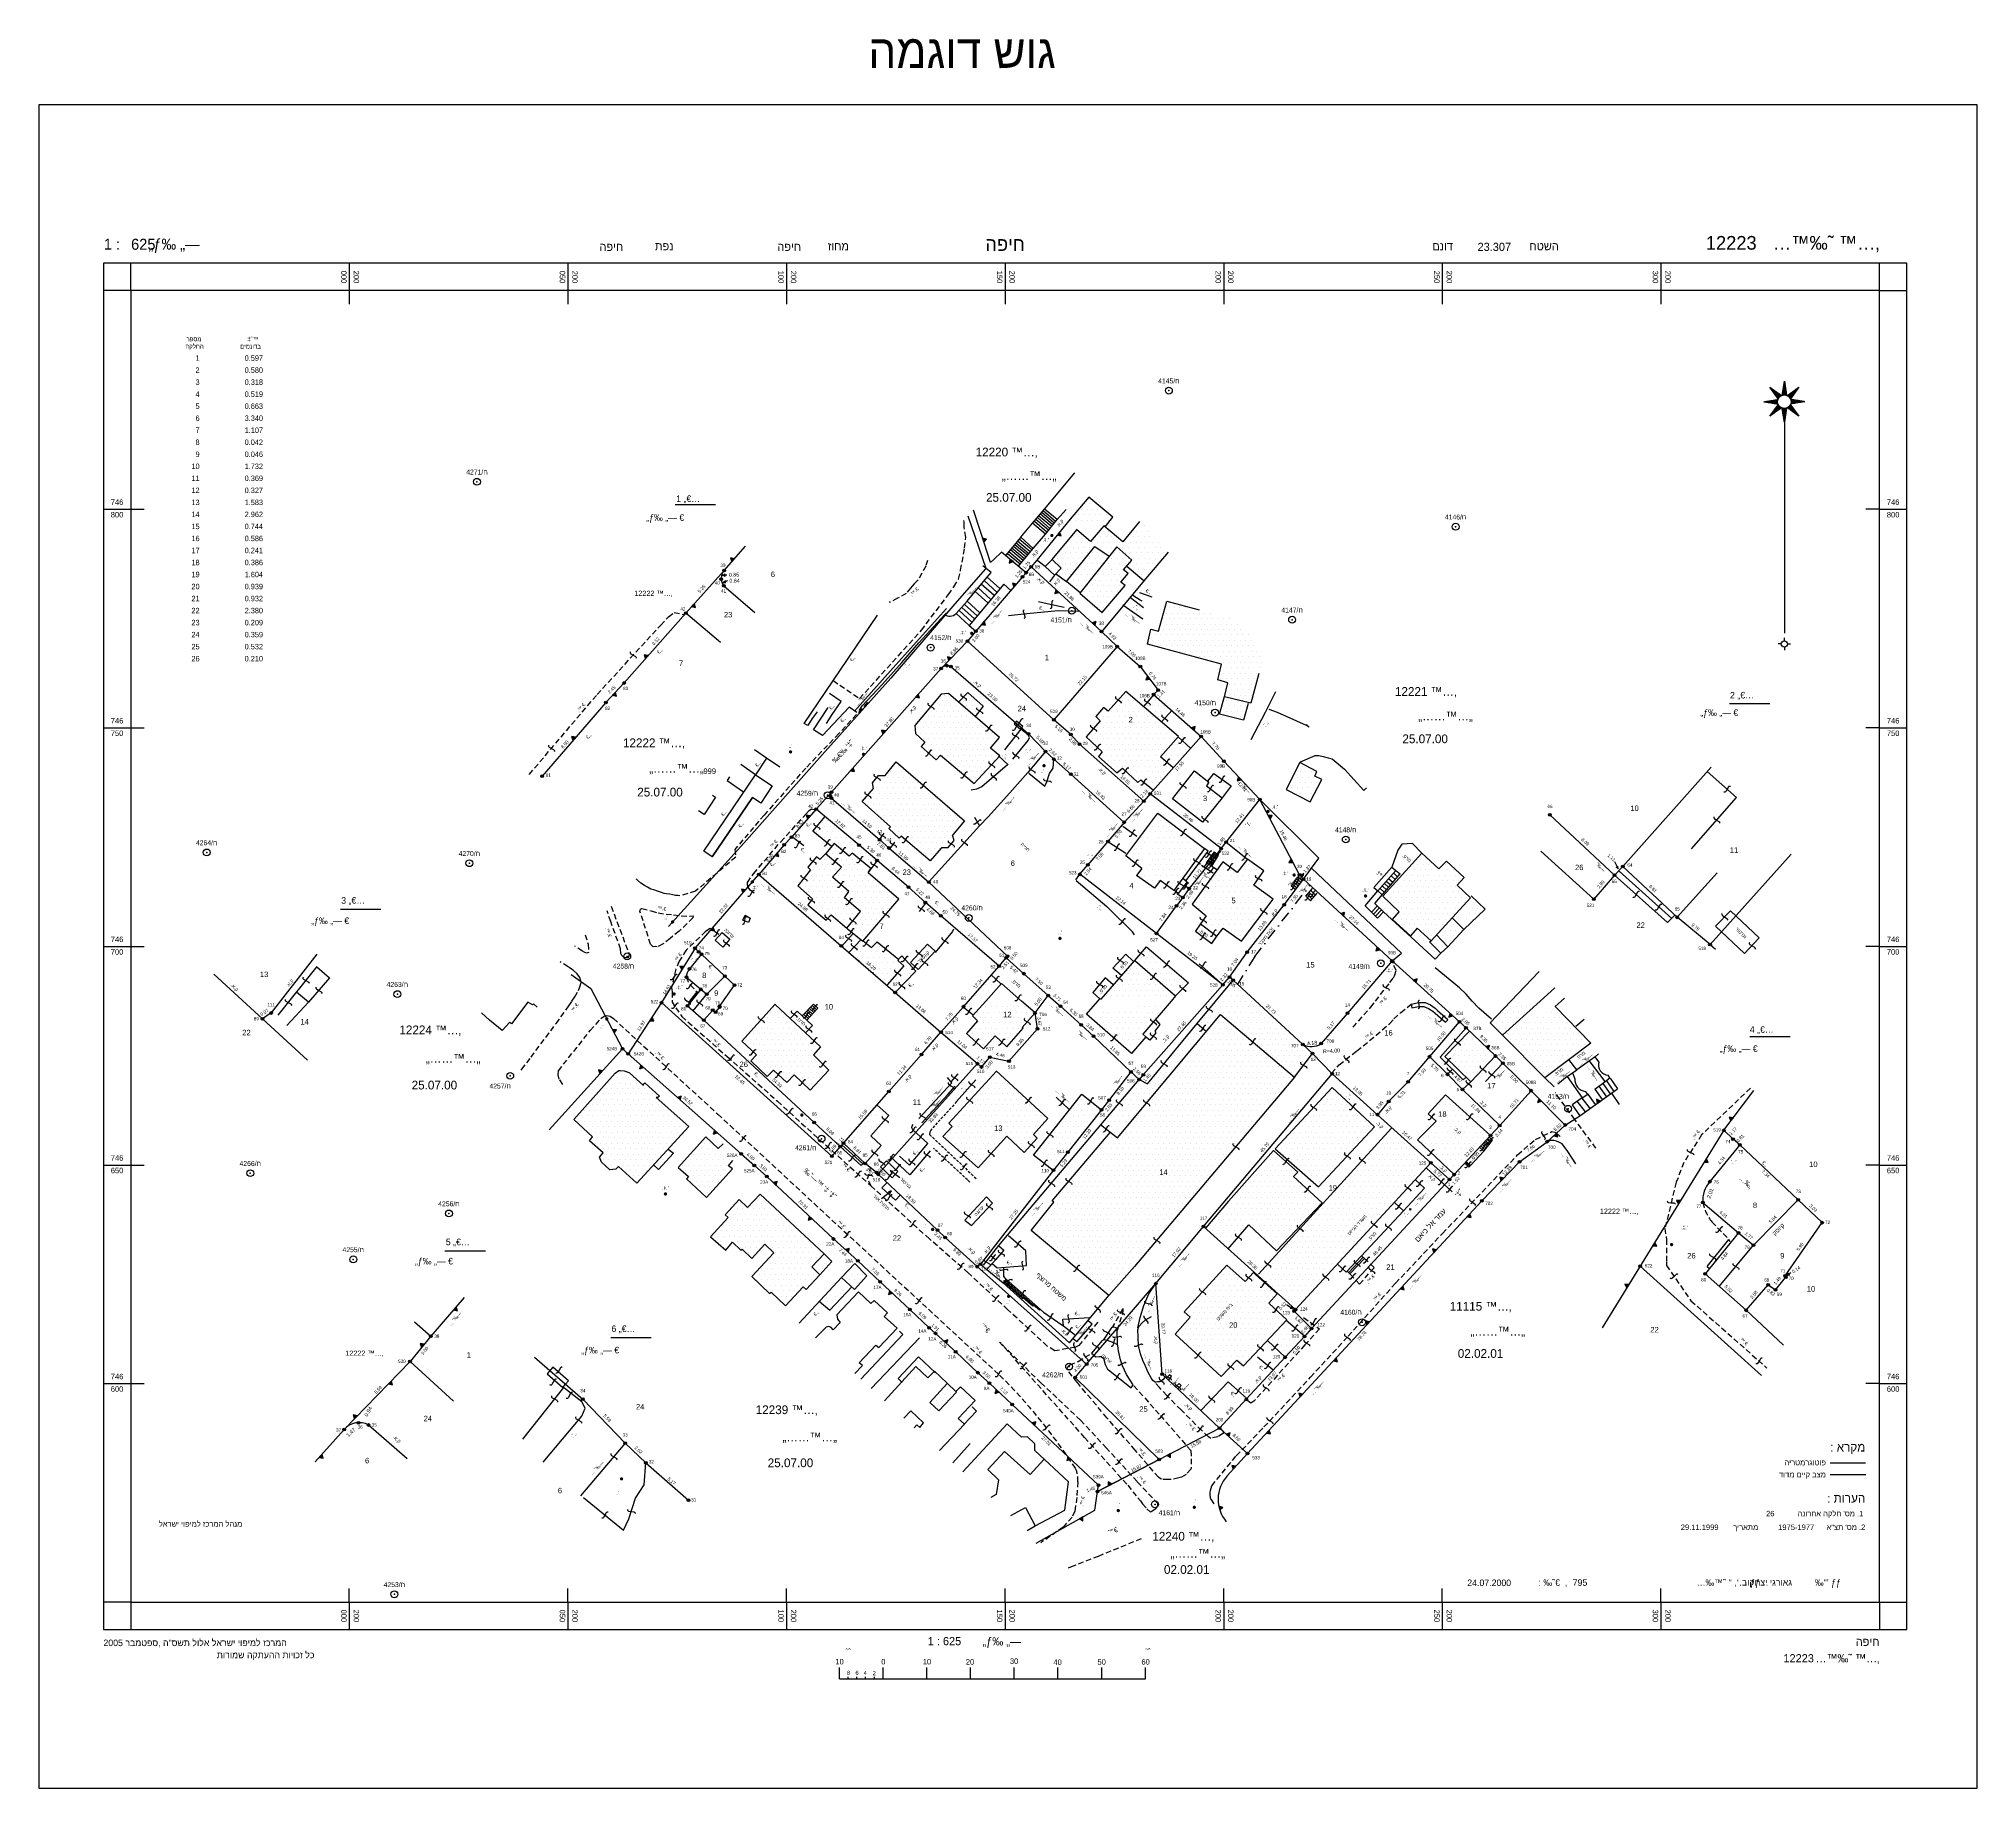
# Model space of a CAD drawing. Header units: feet. Extents: x 199929 to 200372, y 746507 to 746908.
import ezdxf
from ezdxf.enums import TextEntityAlignment as Align

# ---------------------------------------------------------------- set-up
doc = ezdxf.new("R2010")
doc.units = ezdxf.units.FT
doc.header["$LTSCALE"] = 5
doc.header["$MEASUREMENT"] = 0
for name, pattern in [('DASHDOT', [1, 0.5, -0.25, 0, -0.25]), ('HIDDEN', [0.375, 0.25, -0.125]), ('HIDDEN2', [0.1875, 0.125, -0.0625])]:
    doc.linetypes.add(name, pattern=pattern)
doc.layers.get('0').update_dxf_attribs({"linetype": 'CONTINUOUS'})
for name, color, linetype in [('121', 3, 'CONTINUOUS'), ('132', 3, 'HIDDEN'), ('171', 3, 'HIDDEN'), ('174', 3, 'HIDDEN2'), ('1BATIM', 7, 'CONTINUOUS'), ('1EVEN-SAFA', 7, 'HIDDEN'), ('1EVEN-SAFA_C171-_S4-_P6-', 7, 'HIDDEN'), ('1KIR-EVEN', 7, 'CONTINUOUS'), ('1MADREGOT', 7, 'CONTINUOUS'), ('1T', 7, 'CONTINUOUS'), ('2GUVER_POLY', 7, 'CONTINUOUS'), ('2NEW_PT', 7, 'CONTINUOUS'), ('2TEURA_PT', 7, 'CONTINUOUS'), ('701', 3, 'CONTINUOUS'), ('701_H', 3, 'CONTINUOUS'), ('712A', 7, 'CONTINUOUS'), ('723', 3, 'CONTINUOUS'), ('726', 3, 'CONTINUOUS'), ('728', 3, 'CONTINUOUS'), ('729', 3, 'CONTINUOUS'), ('791', 3, 'CONTINUOUS'), ('8213', 3, 'CONTINUOUS'), ('8213_T', 7, 'CONTINUOUS'), ('8216', 3, 'CONTINUOUS'), ('8216_T', 7, 'CONTINUOUS'), ('9283', 3, 'CONTINUOUS'), ('9284', 3, 'CONTINUOUS'), ('9286', 3, 'CONTINUOUS'), ('9288', 3, 'CONTINUOUS'), ('GVUL_C51-', 7, 'CONTINUOUS'), ('GVUL_C51-_NPNT', 7, 'CONTINUOUS'), ('KIR-LE-BDIKA', 7, 'CONTINUOUS'), ('MIKRA', 7, 'CONTINUOUS'), ('MIKRA-GLINE', 7, 'CONTINUOUS'), ('MILUOT', 7, 'CONTINUOUS'), ('MIVNE-H', 7, 'CONTINUOUS'), ('NUMLOT_AUTO', 7, 'CONTINUOUS'), ('OLD_FRONTS', 7, 'CONTINUOUS'), ('PRATIM', 7, 'CONTINUOUS'), ('SHACHEN', 7, 'CONTINUOUS'), ('SHAHEN', 7, 'CONTINUOUS'), ('TR_ANOT_CHORD_L', 7, 'CONTINUOUS'), ('TR_ANOT_FRONTS', 7, 'CONTINUOUS'), ('TR_ANOT_L', 7, 'CONTINUOUS'), ('TR_ANOT_RADIUS', 7, 'CONTINUOUS'), ('TR_GILAYON', 7, 'CONTINUOUS'), ('TR_GILYON', 7, 'CONTINUOUS'), ('TR_GUSH_MARKS', 7, 'CONTINUOUS'), ('TR_HETZ', 7, 'CONTINUOUS'), ('TR_TABLES', 7, 'CONTINUOUS'), ('ZNAVOT', 7, 'CONTINUOUS'), ('מעבר זיקנה', 7, 'CONTINUOUS')]:
    doc.layers.add(name, color=color, linetype=linetype)
doc.styles.add('HEBTEXT', font='HEBTXT.shx')
doc.styles.add('MONO', font='hebtxt.shx', dxfattribs={"width": 0.8})
doc.styles.add('TRHEBTXT', font='HEBTXT.SHX')

# ---------------------------------------------------------------- blocks, each defined once
blk = doc.blocks.new('TRP0002')
at = {"linetype": 'Continuous'}
blk.add_circle((0, 0, 3000), 0.5, dxfattribs=at)
blk.add_point((0, 0))
at = {"style": 'TRHEBTXT', "flags": 8}
blk.add_attdef('HIGHTM', text='', height=1.6, dxfattribs=at).set_placement((-1, 0), align=Align.RIGHT)
blk.add_attdef('NAME', text='', height=1.2, dxfattribs=at).set_placement((0, 2.1), align=Align.BOTTOM_CENTER)
blk.add_attdef('HIGHTC', (1, 0), '', height=1.6, dxfattribs=at)
blk.add_attdef('MARK', text='', height=2, dxfattribs=at).set_placement((0, -1.3), align=Align.TOP_CENTER)
blk = doc.blocks.new('TR_FRONT')
at = {"style": 'TRHEBTXT', "flags": 8}
blk.add_attdef('FRONT', text='', height=1.2, dxfattribs=at).set_placement((0, -1), align=Align.TOP_CENTER)
blk = doc.blocks.new('ANOT200')
at = {"style": 'TRHEBTXT', "flags": 8}
blk.add_attdef('TEXT', text='', height=1.8, dxfattribs=at).set_placement((0, 0), align=Align.MIDDLE_CENTER)
blk = doc.blocks.new('ANOT10')
at = {"style": 'TRHEBTXT', "flags": 8}
blk.add_attdef('TEXT', text='', height=1.28, dxfattribs=at).set_placement((0, -1.5), align=Align.TOP_CENTER)
blk = doc.blocks.new('ANOT13')
at = {"style": 'TRHEBTXT', "flags": 8}
blk.add_attdef('TEXT', text='', height=1.28, dxfattribs=at).set_placement((0.04, -1.48), align=Align.TOP_CENTER)
blk = doc.blocks.new('ANOT21')
at = {"style": 'TRHEBTXT', "flags": 8}
blk.add_attdef('TEXT', text='', height=1.28, dxfattribs=at).set_placement((-0.02, -1.48), align=Align.TOP_CENTER)
blk = doc.blocks.new('8210')
at = {"layer": '2TEURA_PT', "linetype": 'Continuous', "const_width": 0.625}
blk.add_lwpolyline([(-0.4375, 0, 1), (0.4375, 0, 1)], format="xyb", close=True, dxfattribs=at)
at = {"layer": '2TEURA_PT'}
blk.add_point((0, 0), dxfattribs=at)
blk = doc.blocks.new('8216')
at = {"layer": '1BATIM'}
blk.add_blockref('8210', (0, 0), dxfattribs=at)
blk = doc.blocks.new('*X93')
at = {"color": 0}
for p, q in [((200263.125, 746683.75), (200263.125, 746683.75)), ((200263.75, 746685), (200263.75, 746685)), ((200264.375, 746683.75), (200264.375, 746683.75)), ((200265, 746685), (200265, 746685)), ((200265.625, 746686.25), (200265.625, 746686.25)), ((200265.625, 746683.75), (200265.625, 746683.75)), ((200266.25, 746685), (200266.25, 746685)), ((200266.875, 746686.25), (200266.875, 746686.25)), ((200266.875, 746683.75), (200266.875, 746683.75)), ((200267.5, 746685), (200267.5, 746685)), ((200268.125, 746686.25), (200268.125, 746686.25)), ((200268.125, 746683.75), (200268.125, 746683.75)), ((200268.75, 746685), (200268.75, 746685)), ((200269.375, 746686.25), (200269.375, 746686.25)), ((200270.625, 746686.25), (200270.625, 746686.25)), ((200261.25, 746682.5), (200261.25, 746682.5)), ((200262.5, 746682.5), (200262.5, 746682.5)), ((200263.125, 746681.25), (200263.125, 746681.25)), ((200263.75, 746682.5), (200263.75, 746682.5)), ((200263.75, 746680), (200263.75, 746680)), ((200264.375, 746681.25), (200264.375, 746681.25)), ((200265, 746682.5), (200265, 746682.5)), ((200266.25, 746682.5), (200266.25, 746682.5))]:
    blk.add_line(p, q, dxfattribs=at)
blk = doc.blocks.new('*X94')
at = {"color": 0}
for p, q in [((200143.125, 746683.75), (200143.125, 746683.75)), ((200143.75, 746685), (200143.75, 746685)), ((200144.375, 746683.75), (200144.375, 746683.75)), ((200145, 746685), (200145, 746685)), ((200145.625, 746686.25), (200145.625, 746686.25)), ((200145.625, 746683.75), (200145.625, 746683.75)), ((200146.25, 746685), (200146.25, 746685)), ((200146.875, 746686.25), (200146.875, 746686.25)), ((200146.875, 746683.75), (200146.875, 746683.75)), ((200147.5, 746685), (200147.5, 746685)), ((200148.125, 746686.25), (200148.125, 746686.25)), ((200148.125, 746683.75), (200148.125, 746683.75)), ((200148.75, 746685), (200148.75, 746685)), ((200149.375, 746686.25), (200149.375, 746686.25)), ((200149.375, 746683.75), (200149.375, 746683.75)), ((200150, 746685), (200150, 746685)), ((200150.625, 746686.25), (200150.625, 746686.25)), ((200150.625, 746683.75), (200150.625, 746683.75)), ((200151.25, 746685), (200151.25, 746685)), ((200151.875, 746686.25), (200151.875, 746686.25)), ((200151.875, 746683.75), (200151.875, 746683.75)), ((200152.5, 746685), (200152.5, 746685)), ((200153.125, 746686.25), (200153.125, 746686.25)), ((200153.125, 746683.75), (200153.125, 746683.75)), ((200153.75, 746685), (200153.75, 746685)), ((200154.375, 746686.25), (200154.375, 746686.25)), ((200154.375, 746683.75), (200154.375, 746683.75)), ((200155, 746685), (200155, 746685)), ((200155.625, 746683.75), (200155.625, 746683.75)), ((200156.25, 746685), (200156.25, 746685)), ((200141.25, 746680), (200141.25, 746680)), ((200142.5, 746680), (200142.5, 746680)), ((200143.125, 746681.25), (200143.125, 746681.25)), ((200143.75, 746682.5), (200143.75, 746682.5)), ((200143.75, 746680), (200143.75, 746680)), ((200144.375, 746681.25), (200144.375, 746681.25)), ((200145, 746682.5), (200145, 746682.5)), ((200145, 746680), (200145, 746680)), ((200145.625, 746681.25), (200145.625, 746681.25)), ((200146.25, 746682.5), (200146.25, 746682.5)), ((200146.25, 746680), (200146.25, 746680)), ((200146.875, 746681.25), (200146.875, 746681.25)), ((200147.5, 746682.5), (200147.5, 746682.5)), ((200147.5, 746680), (200147.5, 746680)), ((200148.125, 746681.25), (200148.125, 746681.25)), ((200148.75, 746682.5), (200148.75, 746682.5)), ((200148.75, 746680), (200148.75, 746680)), ((200149.375, 746681.25), (200149.375, 746681.25)), ((200150, 746682.5), (200150, 746682.5)), ((200150, 746680), (200150, 746680)), ((200150.625, 746681.25), (200150.625, 746681.25)), ((200151.25, 746682.5), (200151.25, 746682.5)), ((200151.25, 746680), (200151.25, 746680)), ((200151.875, 746681.25), (200151.875, 746681.25)), ((200152.5, 746682.5), (200152.5, 746682.5)), ((200152.5, 746680), (200152.5, 746680)), ((200153.125, 746681.25), (200153.125, 746681.25)), ((200153.75, 746682.5), (200153.75, 746682.5)), ((200143.125, 746678.75), (200143.125, 746678.75)), ((200144.375, 746678.75), (200144.375, 746678.75)), ((200145, 746677.5), (200145, 746677.5)), ((200145.625, 746678.75), (200145.625, 746678.75)), ((200146.875, 746678.75), (200146.875, 746678.75)), ((200149.375, 746678.75), (200149.375, 746678.75)), ((200150, 746677.5), (200150, 746677.5)), ((200150.625, 746678.75), (200150.625, 746678.75)), ((200151.875, 746678.75), (200151.875, 746678.75))]:
    blk.add_line(p, q, dxfattribs=at)
blk = doc.blocks.new('*X95')
at = {"color": 0}
for p, q in [((200140.625, 746686.25), (200140.625, 746686.25)), ((200141.875, 746686.25), (200141.875, 746686.25))]:
    blk.add_line(p, q, dxfattribs=at)
blk = doc.blocks.new('*X96')
at = {"color": 0}
for p, q in [((200170.625, 746683.75), (200170.625, 746683.75)), ((200171.875, 746683.75), (200171.875, 746683.75)), ((200172.5, 746685), (200172.5, 746685)), ((200173.125, 746683.75), (200173.125, 746683.75)), ((200173.75, 746685), (200173.75, 746685)), ((200174.375, 746683.75), (200174.375, 746683.75)), ((200175, 746685), (200175, 746685)), ((200175.625, 746683.75), (200175.625, 746683.75)), ((200176.25, 746685), (200176.25, 746685)), ((200176.875, 746683.75), (200176.875, 746683.75)), ((200177.5, 746685), (200177.5, 746685)), ((200178.125, 746683.75), (200178.125, 746683.75)), ((200178.75, 746685), (200178.75, 746685)), ((200179.375, 746683.75), (200179.375, 746683.75)), ((200180, 746685), (200180, 746685)), ((200180.625, 746686.25), (200180.625, 746686.25)), ((200180.625, 746683.75), (200180.625, 746683.75)), ((200181.25, 746685), (200181.25, 746685)), ((200181.875, 746686.25), (200181.875, 746686.25)), ((200181.875, 746683.75), (200181.875, 746683.75)), ((200182.5, 746685), (200182.5, 746685)), ((200183.125, 746686.25), (200183.125, 746686.25)), ((200183.125, 746683.75), (200183.125, 746683.75)), ((200183.75, 746685), (200183.75, 746685)), ((200184.375, 746686.25), (200184.375, 746686.25)), ((200184.375, 746683.75), (200184.375, 746683.75)), ((200185, 746685), (200185, 746685)), ((200185.625, 746686.25), (200185.625, 746686.25)), ((200186.875, 746686.25), (200186.875, 746686.25)), ((200171.25, 746682.5), (200171.25, 746682.5)), ((200172.5, 746682.5), (200172.5, 746682.5)), ((200173.125, 746681.25), (200173.125, 746681.25)), ((200173.75, 746682.5), (200173.75, 746682.5)), ((200174.375, 746681.25), (200174.375, 746681.25)), ((200175, 746682.5), (200175, 746682.5)), ((200175, 746680), (200175, 746680)), ((200175.625, 746681.25), (200175.625, 746681.25)), ((200176.25, 746682.5), (200176.25, 746682.5)), ((200176.25, 746680), (200176.25, 746680)), ((200176.875, 746681.25), (200176.875, 746681.25)), ((200177.5, 746682.5), (200177.5, 746682.5)), ((200177.5, 746680), (200177.5, 746680)), ((200178.125, 746681.25), (200178.125, 746681.25)), ((200178.75, 746682.5), (200178.75, 746682.5)), ((200178.75, 746680), (200178.75, 746680)), ((200179.375, 746681.25), (200179.375, 746681.25)), ((200180, 746682.5), (200180, 746682.5)), ((200180, 746680), (200180, 746680)), ((200180.625, 746681.25), (200180.625, 746681.25)), ((200181.25, 746682.5), (200181.25, 746682.5)), ((200181.25, 746680), (200181.25, 746680)), ((200181.875, 746681.25), (200181.875, 746681.25)), ((200182.5, 746682.5), (200182.5, 746682.5)), ((200175.625, 746678.75), (200175.625, 746678.75)), ((200176.875, 746678.75), (200176.875, 746678.75)), ((200177.5, 746677.5), (200177.5, 746677.5)), ((200178.125, 746678.75), (200178.125, 746678.75)), ((200178.125, 746676.25), (200178.125, 746676.25)), ((200178.75, 746677.5), (200178.75, 746677.5)), ((200179.375, 746678.75), (200179.375, 746678.75)), ((200179.375, 746676.25), (200179.375, 746676.25)), ((200180, 746677.5), (200180, 746677.5)), ((200180.625, 746678.75), (200180.625, 746678.75))]:
    blk.add_line(p, q, dxfattribs=at)
blk = doc.blocks.new('*X97')
at = {"color": 0}
for p, q in [((200271.875, 746683.75), (200271.875, 746683.75)), ((200273.125, 746683.75), (200273.125, 746683.75)), ((200273.75, 746685), (200273.75, 746685)), ((200274.375, 746683.75), (200274.375, 746683.75)), ((200275, 746685), (200275, 746685)), ((200275.625, 746686.25), (200275.625, 746686.25)), ((200275.625, 746683.75), (200275.625, 746683.75)), ((200276.25, 746685), (200276.25, 746685)), ((200276.875, 746683.75), (200276.875, 746683.75)), ((200278.125, 746683.75), (200278.125, 746683.75)), ((200265, 746680), (200265, 746680)), ((200266.25, 746680), (200266.25, 746680)), ((200266.875, 746681.25), (200266.875, 746681.25)), ((200267.5, 746680), (200267.5, 746680)), ((200268.125, 746681.25), (200268.125, 746681.25)), ((200268.75, 746682.5), (200268.75, 746682.5)), ((200268.75, 746680), (200268.75, 746680)), ((200269.375, 746681.25), (200269.375, 746681.25)), ((200270, 746682.5), (200270, 746682.5)), ((200270, 746680), (200270, 746680)), ((200270.625, 746681.25), (200270.625, 746681.25)), ((200271.25, 746682.5), (200271.25, 746682.5)), ((200271.25, 746680), (200271.25, 746680)), ((200271.875, 746681.25), (200271.875, 746681.25)), ((200272.5, 746682.5), (200272.5, 746682.5)), ((200272.5, 746680), (200272.5, 746680)), ((200273.125, 746681.25), (200273.125, 746681.25)), ((200273.75, 746682.5), (200273.75, 746682.5)), ((200273.75, 746680), (200273.75, 746680)), ((200274.375, 746681.25), (200274.375, 746681.25)), ((200275, 746682.5), (200275, 746682.5)), ((200275, 746680), (200275, 746680)), ((200275.625, 746681.25), (200275.625, 746681.25)), ((200276.25, 746682.5), (200276.25, 746682.5)), ((200276.25, 746680), (200276.25, 746680)), ((200276.875, 746681.25), (200276.875, 746681.25)), ((200277.5, 746682.5), (200277.5, 746682.5)), ((200277.5, 746680), (200277.5, 746680)), ((200278.125, 746681.25), (200278.125, 746681.25)), ((200278.75, 746682.5), (200278.75, 746682.5)), ((200278.75, 746680), (200278.75, 746680)), ((200279.375, 746681.25), (200279.375, 746681.25)), ((200280, 746680), (200280, 746680)), ((200280.625, 746681.25), (200280.625, 746681.25)), ((200281.25, 746680), (200281.25, 746680)), ((200265.625, 746678.75), (200265.625, 746678.75)), ((200266.25, 746677.5), (200266.25, 746677.5)), ((200266.875, 746678.75), (200266.875, 746678.75)), ((200267.5, 746677.5), (200267.5, 746677.5)), ((200268.125, 746678.75), (200268.125, 746678.75)), ((200268.125, 746676.25), (200268.125, 746676.25)), ((200268.75, 746677.5), (200268.75, 746677.5)), ((200268.75, 746675), (200268.75, 746675)), ((200269.375, 746678.75), (200269.375, 746678.75)), ((200269.375, 746676.25), (200269.375, 746676.25)), ((200270, 746677.5), (200270, 746677.5)), ((200270, 746675), (200270, 746675)), ((200270.625, 746678.75), (200270.625, 746678.75)), ((200270.625, 746676.25), (200270.625, 746676.25)), ((200271.25, 746677.5), (200271.25, 746677.5)), ((200271.25, 746675), (200271.25, 746675)), ((200271.875, 746678.75), (200271.875, 746678.75)), ((200271.875, 746676.25), (200271.875, 746676.25)), ((200272.5, 746677.5), (200272.5, 746677.5)), ((200272.5, 746675), (200272.5, 746675)), ((200273.125, 746678.75), (200273.125, 746678.75)), ((200273.125, 746676.25), (200273.125, 746676.25)), ((200273.75, 746677.5), (200273.75, 746677.5)), ((200273.75, 746675), (200273.75, 746675)), ((200274.375, 746678.75), (200274.375, 746678.75)), ((200274.375, 746676.25), (200274.375, 746676.25)), ((200275, 746677.5), (200275, 746677.5)), ((200275, 746675), (200275, 746675)), ((200275.625, 746678.75), (200275.625, 746678.75)), ((200275.625, 746676.25), (200275.625, 746676.25)), ((200276.25, 746677.5), (200276.25, 746677.5)), ((200276.25, 746675), (200276.25, 746675)), ((200276.875, 746678.75), (200276.875, 746678.75)), ((200276.875, 746676.25), (200276.875, 746676.25)), ((200277.5, 746677.5), (200277.5, 746677.5)), ((200277.5, 746675), (200277.5, 746675)), ((200278.125, 746678.75), (200278.125, 746678.75)), ((200278.125, 746676.25), (200278.125, 746676.25)), ((200278.75, 746677.5), (200278.75, 746677.5)), ((200278.75, 746675), (200278.75, 746675)), ((200279.375, 746678.75), (200279.375, 746678.75)), ((200279.375, 746676.25), (200279.375, 746676.25)), ((200280, 746677.5), (200280, 746677.5)), ((200280, 746675), (200280, 746675)), ((200280.625, 746678.75), (200280.625, 746678.75)), ((200280.625, 746676.25), (200280.625, 746676.25)), ((200281.25, 746677.5), (200281.25, 746677.5)), ((200281.875, 746678.75), (200281.875, 746678.75)), ((200282.5, 746677.5), (200282.5, 746677.5)), ((200270.625, 746673.75), (200270.625, 746673.75)), ((200271.25, 746672.5), (200271.25, 746672.5)), ((200271.875, 746673.75), (200271.875, 746673.75)), ((200272.5, 746672.5), (200272.5, 746672.5)), ((200273.125, 746673.75), (200273.125, 746673.75)), ((200273.125, 746671.25), (200273.125, 746671.25)), ((200273.75, 746672.5), (200273.75, 746672.5)), ((200274.375, 746673.75), (200274.375, 746673.75)), ((200274.375, 746671.25), (200274.375, 746671.25)), ((200275, 746672.5), (200275, 746672.5)), ((200275.625, 746673.75), (200275.625, 746673.75)), ((200276.25, 746672.5), (200276.25, 746672.5)), ((200276.875, 746673.75), (200276.875, 746673.75)), ((200278.125, 746673.75), (200278.125, 746673.75))]:
    blk.add_line(p, q, dxfattribs=at)
blk = doc.blocks.new('*X102')
at = {"color": 0}
for p, q in [((200072.5, 746652.5), (200072.5, 746652.5)), ((200073.75, 746652.5), (200073.75, 746652.5)), ((200070, 746650), (200070, 746650)), ((200071.25, 746650), (200071.25, 746650)), ((200071.875, 746651.25), (200071.875, 746651.25))]:
    blk.add_line(p, q, dxfattribs=at)
blk = doc.blocks.new('*X103')
at = {"color": 0}
for p, q in [((200128.125, 746603.75), (200128.125, 746603.75)), ((200129.375, 746603.75), (200129.375, 746603.75)), ((200130, 746605), (200130, 746605)), ((200130.625, 746603.75), (200130.625, 746603.75)), ((200131.25, 746605), (200131.25, 746605)), ((200131.875, 746603.75), (200131.875, 746603.75)), ((200125.625, 746601.25), (200125.625, 746601.25)), ((200126.875, 746601.25), (200126.875, 746601.25)), ((200127.5, 746602.5), (200127.5, 746602.5)), ((200128.125, 746601.25), (200128.125, 746601.25)), ((200128.75, 746602.5), (200128.75, 746602.5)), ((200129.375, 746601.25), (200129.375, 746601.25)), ((200130, 746602.5), (200130, 746602.5)), ((200131.25, 746602.5), (200131.25, 746602.5)), ((200132.5, 746602.5), (200132.5, 746602.5)), ((200133.75, 746602.5), (200133.75, 746602.5))]:
    blk.add_line(p, q, dxfattribs=at)
blk = doc.blocks.new('*X104')
at = {"color": 0}
blk.add_line((200143.125, 746593.75), (200143.125, 746593.75), dxfattribs=at)
blk = doc.blocks.new('*X105')
at = {"color": 0}
for p, q in [((200133.75, 746595), (200133.75, 746595)), ((200134.375, 746596.25), (200134.375, 746596.25)), ((200135, 746597.5), (200135, 746597.5)), ((200135, 746595), (200135, 746595)), ((200135.625, 746598.75), (200135.625, 746598.75)), ((200135.625, 746596.25), (200135.625, 746596.25)), ((200136.25, 746597.5), (200136.25, 746597.5)), ((200136.875, 746598.75), (200136.875, 746598.75)), ((200136.875, 746596.25), (200136.875, 746596.25)), ((200137.5, 746597.5), (200137.5, 746597.5)), ((200138.125, 746598.75), (200138.125, 746598.75))]:
    blk.add_line(p, q, dxfattribs=at)
blk = doc.blocks.new('*X106')
at = {"color": 0}
for p, q in [((200108.125, 746618.75), (200108.125, 746618.75)), ((200109.375, 746618.75), (200109.375, 746618.75)), ((200110, 746617.5), (200110, 746617.5)), ((200110.625, 746618.75), (200110.625, 746618.75)), ((200111.25, 746620), (200111.25, 746620)), ((200112.5, 746620), (200112.5, 746620)), ((200113.125, 746621.25), (200113.125, 746621.25))]:
    blk.add_line(p, q, dxfattribs=at)
blk = doc.blocks.new('*X107')
at = {"color": 0}
for p, q in [((200115.625, 746626.25), (200115.625, 746626.25)), ((200113.75, 746625), (200113.75, 746625)), ((200114.375, 746623.75), (200114.375, 746623.75)), ((200115, 746625), (200115, 746625)), ((200115, 746622.5), (200115, 746622.5)), ((200115.625, 746623.75), (200115.625, 746623.75)), ((200116.25, 746625), (200116.25, 746625)), ((200116.25, 746622.5), (200116.25, 746622.5)), ((200116.875, 746623.75), (200116.875, 746623.75)), ((200117.5, 746625), (200117.5, 746625))]:
    blk.add_line(p, q, dxfattribs=at)
blk = doc.blocks.new('*X108')
at = {"color": 0}
for p, q in [((200108.125, 746626.25), (200108.125, 746626.25)), ((200108.75, 746627.5), (200108.75, 746627.5)), ((200109.375, 746628.75), (200109.375, 746628.75))]:
    blk.add_line(p, q, dxfattribs=at)
blk = doc.blocks.new('*X109')
at = {"color": 0}
for p, q in [((200087.5, 746640), (200087.5, 746640)), ((200088.75, 746640), (200088.75, 746640)), ((200089.375, 746641.25), (200089.375, 746641.25)), ((200090, 746640), (200090, 746640)), ((200091.25, 746640), (200091.25, 746640)), ((200092.5, 746640), (200092.5, 746640)), ((200093.125, 746641.25), (200093.125, 746641.25)), ((200093.75, 746642.5), (200093.75, 746642.5)), ((200093.75, 746640), (200093.75, 746640)), ((200094.375, 746641.25), (200094.375, 746641.25)), ((200095, 746640), (200095, 746640)), ((200095.625, 746641.25), (200095.625, 746641.25)), ((200096.25, 746640), (200096.25, 746640)), ((200097.5, 746640), (200097.5, 746640)), ((200085, 746635), (200085, 746635)), ((200085.625, 746636.25), (200085.625, 746636.25)), ((200086.25, 746637.5), (200086.25, 746637.5)), ((200086.25, 746635), (200086.25, 746635)), ((200086.875, 746638.75), (200086.875, 746638.75)), ((200086.875, 746636.25), (200086.875, 746636.25)), ((200087.5, 746637.5), (200087.5, 746637.5)), ((200087.5, 746635), (200087.5, 746635)), ((200088.125, 746638.75), (200088.125, 746638.75)), ((200088.125, 746636.25), (200088.125, 746636.25)), ((200088.75, 746637.5), (200088.75, 746637.5)), ((200088.75, 746635), (200088.75, 746635)), ((200089.375, 746638.75), (200089.375, 746638.75)), ((200089.375, 746636.25), (200089.375, 746636.25)), ((200090, 746637.5), (200090, 746637.5)), ((200090, 746635), (200090, 746635)), ((200090.625, 746638.75), (200090.625, 746638.75)), ((200090.625, 746636.25), (200090.625, 746636.25)), ((200091.25, 746637.5), (200091.25, 746637.5)), ((200091.25, 746635), (200091.25, 746635)), ((200091.875, 746638.75), (200091.875, 746638.75)), ((200091.875, 746636.25), (200091.875, 746636.25)), ((200092.5, 746637.5), (200092.5, 746637.5)), ((200092.5, 746635), (200092.5, 746635)), ((200093.125, 746638.75), (200093.125, 746638.75)), ((200093.125, 746636.25), (200093.125, 746636.25)), ((200093.75, 746637.5), (200093.75, 746637.5)), ((200093.75, 746635), (200093.75, 746635)), ((200094.375, 746638.75), (200094.375, 746638.75)), ((200094.375, 746636.25), (200094.375, 746636.25)), ((200095, 746637.5), (200095, 746637.5)), ((200095, 746635), (200095, 746635)), ((200095.625, 746638.75), (200095.625, 746638.75)), ((200095.625, 746636.25), (200095.625, 746636.25)), ((200096.25, 746637.5), (200096.25, 746637.5)), ((200096.25, 746635), (200096.25, 746635)), ((200096.875, 746638.75), (200096.875, 746638.75)), ((200096.875, 746636.25), (200096.875, 746636.25)), ((200097.5, 746637.5), (200097.5, 746637.5)), ((200097.5, 746635), (200097.5, 746635)), ((200098.125, 746638.75), (200098.125, 746638.75)), ((200098.125, 746636.25), (200098.125, 746636.25)), ((200098.75, 746637.5), (200098.75, 746637.5)), ((200098.75, 746635), (200098.75, 746635)), ((200099.375, 746636.25), (200099.375, 746636.25)), ((200100, 746637.5), (200100, 746637.5)), ((200100, 746635), (200100, 746635)), ((200100.625, 746636.25), (200100.625, 746636.25)), ((200101.25, 746635), (200101.25, 746635)), ((200102.5, 746635), (200102.5, 746635)), ((200083.125, 746633.75), (200083.125, 746633.75)), ((200084.375, 746633.75), (200084.375, 746633.75)), ((200085, 746632.5), (200085, 746632.5)), ((200085.625, 746633.75), (200085.625, 746633.75)), ((200085.625, 746631.25), (200085.625, 746631.25)), ((200086.25, 746632.5), (200086.25, 746632.5)), ((200086.875, 746633.75), (200086.875, 746633.75)), ((200087.5, 746632.5), (200087.5, 746632.5)), ((200088.125, 746633.75), (200088.125, 746633.75)), ((200088.75, 746632.5), (200088.75, 746632.5)), ((200089.375, 746633.75), (200089.375, 746633.75)), ((200089.375, 746631.25), (200089.375, 746631.25)), ((200090, 746632.5), (200090, 746632.5)), ((200090.625, 746633.75), (200090.625, 746633.75)), ((200090.625, 746631.25), (200090.625, 746631.25)), ((200091.25, 746632.5), (200091.25, 746632.5)), ((200091.875, 746633.75), (200091.875, 746633.75)), ((200091.875, 746631.25), (200091.875, 746631.25)), ((200092.5, 746632.5), (200092.5, 746632.5)), ((200093.125, 746633.75), (200093.125, 746633.75)), ((200093.125, 746631.25), (200093.125, 746631.25)), ((200093.75, 746632.5), (200093.75, 746632.5)), ((200094.375, 746633.75), (200094.375, 746633.75)), ((200094.375, 746631.25), (200094.375, 746631.25)), ((200095, 746632.5), (200095, 746632.5)), ((200095.625, 746633.75), (200095.625, 746633.75)), ((200096.25, 746632.5), (200096.25, 746632.5)), ((200096.875, 746633.75), (200096.875, 746633.75)), ((200096.875, 746631.25), (200096.875, 746631.25)), ((200097.5, 746632.5), (200097.5, 746632.5)), ((200098.125, 746633.75), (200098.125, 746633.75)), ((200098.125, 746631.25), (200098.125, 746631.25)), ((200098.75, 746632.5), (200098.75, 746632.5)), ((200099.375, 746633.75), (200099.375, 746633.75)), ((200099.375, 746631.25), (200099.375, 746631.25)), ((200100, 746632.5), (200100, 746632.5)), ((200100.625, 746633.75), (200100.625, 746633.75)), ((200100.625, 746631.25), (200100.625, 746631.25)), ((200101.25, 746632.5), (200101.25, 746632.5)), ((200101.875, 746633.75), (200101.875, 746633.75)), ((200101.875, 746631.25), (200101.875, 746631.25)), ((200102.5, 746632.5), (200102.5, 746632.5)), ((200103.125, 746633.75), (200103.125, 746633.75)), ((200103.125, 746631.25), (200103.125, 746631.25)), ((200103.75, 746632.5), (200103.75, 746632.5)), ((200104.375, 746631.25), (200104.375, 746631.25)), ((200105, 746632.5), (200105, 746632.5)), ((200105.625, 746631.25), (200105.625, 746631.25)), ((200106.875, 746631.25), (200106.875, 746631.25)), ((200091.25, 746630), (200091.25, 746630)), ((200092.5, 746630), (200092.5, 746630)), ((200094.375, 746626.25), (200094.375, 746626.25)), ((200095, 746627.5), (200095, 746627.5)), ((200095.625, 746626.25), (200095.625, 746626.25)), ((200096.25, 746627.5), (200096.25, 746627.5)), ((200096.875, 746628.75), (200096.875, 746628.75)), ((200096.875, 746626.25), (200096.875, 746626.25)), ((200097.5, 746630), (200097.5, 746630)), ((200097.5, 746627.5), (200097.5, 746627.5)), ((200098.125, 746628.75), (200098.125, 746628.75)), ((200098.125, 746626.25), (200098.125, 746626.25)), ((200098.75, 746630), (200098.75, 746630)), ((200098.75, 746627.5), (200098.75, 746627.5)), ((200099.375, 746628.75), (200099.375, 746628.75)), ((200099.375, 746626.25), (200099.375, 746626.25)), ((200100, 746630), (200100, 746630)), ((200100, 746627.5), (200100, 746627.5)), ((200100.625, 746628.75), (200100.625, 746628.75)), ((200100.625, 746626.25), (200100.625, 746626.25)), ((200101.25, 746630), (200101.25, 746630)), ((200101.25, 746627.5), (200101.25, 746627.5)), ((200101.875, 746628.75), (200101.875, 746628.75)), ((200101.875, 746626.25), (200101.875, 746626.25)), ((200102.5, 746630), (200102.5, 746630)), ((200102.5, 746627.5), (200102.5, 746627.5)), ((200103.125, 746628.75), (200103.125, 746628.75)), ((200103.125, 746626.25), (200103.125, 746626.25)), ((200103.75, 746630), (200103.75, 746630)), ((200103.75, 746627.5), (200103.75, 746627.5)), ((200104.375, 746628.75), (200104.375, 746628.75)), ((200104.375, 746626.25), (200104.375, 746626.25)), ((200105, 746630), (200105, 746630)), ((200105, 746627.5), (200105, 746627.5)), ((200105.625, 746628.75), (200105.625, 746628.75)), ((200105.625, 746626.25), (200105.625, 746626.25)), ((200106.25, 746630), (200106.25, 746630)), ((200106.25, 746627.5), (200106.25, 746627.5)), ((200106.875, 746628.75), (200106.875, 746628.75)), ((200107.5, 746630), (200107.5, 746630)), ((200093.125, 746623.75), (200093.125, 746623.75)), ((200093.75, 746625), (200093.75, 746625)), ((200094.375, 746623.75), (200094.375, 746623.75)), ((200095, 746625), (200095, 746625)), ((200095, 746622.5), (200095, 746622.5)), ((200095.625, 746623.75), (200095.625, 746623.75)), ((200096.25, 746625), (200096.25, 746625)), ((200096.25, 746622.5), (200096.25, 746622.5)), ((200096.875, 746623.75), (200096.875, 746623.75)), ((200097.5, 746625), (200097.5, 746625)), ((200097.5, 746622.5), (200097.5, 746622.5)), ((200098.125, 746623.75), (200098.125, 746623.75)), ((200098.75, 746625), (200098.75, 746625)), ((200098.75, 746622.5), (200098.75, 746622.5)), ((200099.375, 746623.75), (200099.375, 746623.75)), ((200100, 746625), (200100, 746625)), ((200100, 746622.5), (200100, 746622.5)), ((200100.625, 746623.75), (200100.625, 746623.75)), ((200101.25, 746625), (200101.25, 746625)), ((200101.25, 746622.5), (200101.25, 746622.5)), ((200101.875, 746623.75), (200101.875, 746623.75)), ((200102.5, 746625), (200102.5, 746625)), ((200102.5, 746622.5), (200102.5, 746622.5)), ((200103.125, 746623.75), (200103.125, 746623.75)), ((200103.75, 746625), (200103.75, 746625)), ((200103.75, 746622.5), (200103.75, 746622.5)), ((200104.375, 746623.75), (200104.375, 746623.75)), ((200105, 746625), (200105, 746625)), ((200105, 746622.5), (200105, 746622.5)), ((200105.625, 746623.75), (200105.625, 746623.75)), ((200106.25, 746625), (200106.25, 746625)), ((200107.5, 746625), (200107.5, 746625)), ((200095.625, 746621.25), (200095.625, 746621.25)), ((200096.875, 746621.25), (200096.875, 746621.25)), ((200097.5, 746620), (200097.5, 746620)), ((200098.125, 746621.25), (200098.125, 746621.25)), ((200098.75, 746620), (200098.75, 746620)), ((200099.375, 746621.25), (200099.375, 746621.25)), ((200099.375, 746618.75), (200099.375, 746618.75)), ((200100, 746620), (200100, 746620)), ((200100.625, 746621.25), (200100.625, 746621.25)), ((200100.625, 746618.75), (200100.625, 746618.75)), ((200101.25, 746620), (200101.25, 746620)), ((200101.875, 746621.25), (200101.875, 746621.25))]:
    blk.add_line(p, q, dxfattribs=at)
blk = doc.blocks.new('*X110')
at = {"color": 0}
for p, q in [((200078.75, 746652.5), (200078.75, 746652.5)), ((200079.375, 746653.75), (200079.375, 746653.75)), ((200080, 746652.5), (200080, 746652.5)), ((200080.625, 746653.75), (200080.625, 746653.75)), ((200081.25, 746655), (200081.25, 746655)), ((200081.25, 746652.5), (200081.25, 746652.5)), ((200081.875, 746653.75), (200081.875, 746653.75)), ((200082.5, 746655), (200082.5, 746655)), ((200082.5, 746652.5), (200082.5, 746652.5)), ((200083.125, 746653.75), (200083.125, 746653.75)), ((200083.75, 746652.5), (200083.75, 746652.5)), ((200084.375, 746653.75), (200084.375, 746653.75)), ((200085, 746652.5), (200085, 746652.5)), ((200085.625, 746653.75), (200085.625, 746653.75)), ((200086.25, 746652.5), (200086.25, 746652.5)), ((200076.25, 746650), (200076.25, 746650)), ((200076.875, 746651.25), (200076.875, 746651.25)), ((200076.875, 746648.75), (200076.875, 746648.75)), ((200077.5, 746650), (200077.5, 746650)), ((200078.125, 746651.25), (200078.125, 746651.25)), ((200078.125, 746648.75), (200078.125, 746648.75)), ((200078.75, 746650), (200078.75, 746650)), ((200079.375, 746651.25), (200079.375, 746651.25)), ((200079.375, 746648.75), (200079.375, 746648.75)), ((200080, 746650), (200080, 746650)), ((200080.625, 746651.25), (200080.625, 746651.25)), ((200080.625, 746648.75), (200080.625, 746648.75)), ((200081.25, 746650), (200081.25, 746650)), ((200081.875, 746651.25), (200081.875, 746651.25)), ((200081.875, 746648.75), (200081.875, 746648.75)), ((200082.5, 746650), (200082.5, 746650)), ((200083.125, 746651.25), (200083.125, 746651.25)), ((200083.125, 746648.75), (200083.125, 746648.75)), ((200083.75, 746650), (200083.75, 746650)), ((200084.375, 746651.25), (200084.375, 746651.25)), ((200084.375, 746648.75), (200084.375, 746648.75)), ((200085, 746650), (200085, 746650)), ((200085.625, 746651.25), (200085.625, 746651.25)), ((200085.625, 746648.75), (200085.625, 746648.75)), ((200086.25, 746650), (200086.25, 746650)), ((200086.875, 746651.25), (200086.875, 746651.25)), ((200086.875, 746648.75), (200086.875, 746648.75)), ((200077.5, 746647.5), (200077.5, 746647.5)), ((200078.125, 746646.25), (200078.125, 746646.25)), ((200078.75, 746647.5), (200078.75, 746647.5)), ((200079.375, 746646.25), (200079.375, 746646.25)), ((200080, 746647.5), (200080, 746647.5)), ((200080, 746645), (200080, 746645)), ((200080.625, 746646.25), (200080.625, 746646.25)), ((200080.625, 746643.75), (200080.625, 746643.75)), ((200081.25, 746647.5), (200081.25, 746647.5)), ((200081.25, 746645), (200081.25, 746645)), ((200081.875, 746646.25), (200081.875, 746646.25)), ((200081.875, 746643.75), (200081.875, 746643.75)), ((200082.5, 746647.5), (200082.5, 746647.5)), ((200082.5, 746645), (200082.5, 746645)), ((200083.125, 746646.25), (200083.125, 746646.25)), ((200083.75, 746647.5), (200083.75, 746647.5)), ((200083.75, 746645), (200083.75, 746645)), ((200084.375, 746646.25), (200084.375, 746646.25)), ((200085, 746647.5), (200085, 746647.5))]:
    blk.add_line(p, q, dxfattribs=at)
blk = doc.blocks.new('*X111')
at = {"color": 0}
for p, q in [((200061.875, 746671.25), (200061.875, 746671.25)), ((200063.125, 746671.25), (200063.125, 746671.25)), ((200056.875, 746666.25), (200056.875, 746666.25)), ((200058.125, 746666.25), (200058.125, 746666.25)), ((200058.75, 746667.5), (200058.75, 746667.5)), ((200059.375, 746668.75), (200059.375, 746668.75)), ((200059.375, 746666.25), (200059.375, 746666.25)), ((200060, 746670), (200060, 746670)), ((200060, 746667.5), (200060, 746667.5)), ((200060.625, 746668.75), (200060.625, 746668.75)), ((200060.625, 746666.25), (200060.625, 746666.25)), ((200061.25, 746670), (200061.25, 746670)), ((200061.25, 746667.5), (200061.25, 746667.5)), ((200061.875, 746668.75), (200061.875, 746668.75)), ((200061.875, 746666.25), (200061.875, 746666.25)), ((200062.5, 746670), (200062.5, 746670)), ((200062.5, 746667.5), (200062.5, 746667.5)), ((200063.125, 746668.75), (200063.125, 746668.75)), ((200063.125, 746666.25), (200063.125, 746666.25)), ((200063.75, 746670), (200063.75, 746670)), ((200063.75, 746667.5), (200063.75, 746667.5)), ((200064.375, 746668.75), (200064.375, 746668.75)), ((200064.375, 746666.25), (200064.375, 746666.25)), ((200065, 746670), (200065, 746670)), ((200065, 746667.5), (200065, 746667.5)), ((200065.625, 746668.75), (200065.625, 746668.75)), ((200065.625, 746666.25), (200065.625, 746666.25)), ((200066.25, 746667.5), (200066.25, 746667.5)), ((200066.875, 746666.25), (200066.875, 746666.25)), ((200067.5, 746667.5), (200067.5, 746667.5)), ((200068.125, 746666.25), (200068.125, 746666.25)), ((200068.75, 746667.5), (200068.75, 746667.5)), ((200069.375, 746666.25), (200069.375, 746666.25)), ((200053.75, 746662.5), (200053.75, 746662.5)), ((200054.375, 746663.75), (200054.375, 746663.75)), ((200055, 746662.5), (200055, 746662.5)), ((200055.625, 746663.75), (200055.625, 746663.75)), ((200056.25, 746665), (200056.25, 746665)), ((200056.25, 746662.5), (200056.25, 746662.5)), ((200056.875, 746663.75), (200056.875, 746663.75)), ((200057.5, 746665), (200057.5, 746665)), ((200057.5, 746662.5), (200057.5, 746662.5)), ((200058.125, 746663.75), (200058.125, 746663.75)), ((200058.75, 746665), (200058.75, 746665)), ((200058.75, 746662.5), (200058.75, 746662.5)), ((200059.375, 746663.75), (200059.375, 746663.75)), ((200060, 746665), (200060, 746665)), ((200060, 746662.5), (200060, 746662.5)), ((200060.625, 746663.75), (200060.625, 746663.75)), ((200061.25, 746665), (200061.25, 746665)), ((200061.25, 746662.5), (200061.25, 746662.5)), ((200061.875, 746663.75), (200061.875, 746663.75)), ((200062.5, 746665), (200062.5, 746665)), ((200062.5, 746662.5), (200062.5, 746662.5)), ((200063.125, 746663.75), (200063.125, 746663.75)), ((200063.75, 746665), (200063.75, 746665)), ((200063.75, 746662.5), (200063.75, 746662.5)), ((200064.375, 746663.75), (200064.375, 746663.75)), ((200065, 746665), (200065, 746665)), ((200065, 746662.5), (200065, 746662.5)), ((200065.625, 746663.75), (200065.625, 746663.75)), ((200066.25, 746665), (200066.25, 746665)), ((200066.25, 746662.5), (200066.25, 746662.5)), ((200066.875, 746663.75), (200066.875, 746663.75)), ((200067.5, 746665), (200067.5, 746665)), ((200067.5, 746662.5), (200067.5, 746662.5)), ((200068.125, 746663.75), (200068.125, 746663.75)), ((200068.75, 746665), (200068.75, 746665)), ((200068.75, 746662.5), (200068.75, 746662.5)), ((200069.375, 746663.75), (200069.375, 746663.75)), ((200070, 746665), (200070, 746665)), ((200070, 746662.5), (200070, 746662.5)), ((200070.625, 746663.75), (200070.625, 746663.75)), ((200071.25, 746662.5), (200071.25, 746662.5)), ((200071.875, 746663.75), (200071.875, 746663.75)), ((200072.5, 746662.5), (200072.5, 746662.5)), ((200052.5, 746660), (200052.5, 746660)), ((200053.125, 746661.25), (200053.125, 746661.25)), ((200053.75, 746660), (200053.75, 746660)), ((200054.375, 746661.25), (200054.375, 746661.25)), ((200054.375, 746658.75), (200054.375, 746658.75)), ((200055, 746660), (200055, 746660)), ((200055, 746657.5), (200055, 746657.5)), ((200055.625, 746661.25), (200055.625, 746661.25)), ((200055.625, 746658.75), (200055.625, 746658.75)), ((200056.25, 746660), (200056.25, 746660)), ((200056.25, 746657.5), (200056.25, 746657.5)), ((200056.875, 746661.25), (200056.875, 746661.25)), ((200056.875, 746658.75), (200056.875, 746658.75)), ((200057.5, 746660), (200057.5, 746660)), ((200057.5, 746657.5), (200057.5, 746657.5)), ((200058.125, 746661.25), (200058.125, 746661.25)), ((200058.125, 746658.75), (200058.125, 746658.75)), ((200058.75, 746660), (200058.75, 746660)), ((200058.75, 746657.5), (200058.75, 746657.5)), ((200059.375, 746661.25), (200059.375, 746661.25)), ((200059.375, 746658.75), (200059.375, 746658.75)), ((200060, 746660), (200060, 746660)), ((200060, 746657.5), (200060, 746657.5)), ((200060.625, 746661.25), (200060.625, 746661.25)), ((200060.625, 746658.75), (200060.625, 746658.75)), ((200061.25, 746660), (200061.25, 746660)), ((200061.25, 746657.5), (200061.25, 746657.5)), ((200061.875, 746661.25), (200061.875, 746661.25)), ((200061.875, 746658.75), (200061.875, 746658.75)), ((200062.5, 746660), (200062.5, 746660)), ((200062.5, 746657.5), (200062.5, 746657.5)), ((200063.125, 746661.25), (200063.125, 746661.25)), ((200063.125, 746658.75), (200063.125, 746658.75)), ((200063.75, 746660), (200063.75, 746660)), ((200063.75, 746657.5), (200063.75, 746657.5)), ((200064.375, 746661.25), (200064.375, 746661.25)), ((200064.375, 746658.75), (200064.375, 746658.75)), ((200065, 746660), (200065, 746660)), ((200065, 746657.5), (200065, 746657.5)), ((200065.625, 746661.25), (200065.625, 746661.25)), ((200065.625, 746658.75), (200065.625, 746658.75)), ((200066.25, 746660), (200066.25, 746660)), ((200066.25, 746657.5), (200066.25, 746657.5)), ((200066.875, 746661.25), (200066.875, 746661.25)), ((200066.875, 746658.75), (200066.875, 746658.75)), ((200067.5, 746660), (200067.5, 746660)), ((200067.5, 746657.5), (200067.5, 746657.5)), ((200068.125, 746661.25), (200068.125, 746661.25)), ((200068.125, 746658.75), (200068.125, 746658.75)), ((200068.75, 746660), (200068.75, 746660)), ((200068.75, 746657.5), (200068.75, 746657.5)), ((200069.375, 746661.25), (200069.375, 746661.25)), ((200069.375, 746658.75), (200069.375, 746658.75)), ((200070, 746660), (200070, 746660)), ((200070, 746657.5), (200070, 746657.5)), ((200070.625, 746661.25), (200070.625, 746661.25)), ((200070.625, 746658.75), (200070.625, 746658.75)), ((200071.25, 746660), (200071.25, 746660)), ((200071.25, 746657.5), (200071.25, 746657.5)), ((200071.875, 746661.25), (200071.875, 746661.25)), ((200071.875, 746658.75), (200071.875, 746658.75)), ((200072.5, 746660), (200072.5, 746660)), ((200072.5, 746657.5), (200072.5, 746657.5)), ((200073.125, 746661.25), (200073.125, 746661.25)), ((200073.125, 746658.75), (200073.125, 746658.75)), ((200073.75, 746660), (200073.75, 746660)), ((200073.75, 746657.5), (200073.75, 746657.5)), ((200074.375, 746661.25), (200074.375, 746661.25)), ((200074.375, 746658.75), (200074.375, 746658.75)), ((200075, 746660), (200075, 746660)), ((200075, 746657.5), (200075, 746657.5)), ((200075.625, 746658.75), (200075.625, 746658.75)), ((200076.25, 746660), (200076.25, 746660)), ((200076.25, 746657.5), (200076.25, 746657.5)), ((200076.875, 746658.75), (200076.875, 746658.75)), ((200055.625, 746656.25), (200055.625, 746656.25)), ((200056.25, 746655), (200056.25, 746655)), ((200056.875, 746656.25), (200056.875, 746656.25)), ((200057.5, 746655), (200057.5, 746655)), ((200058.125, 746656.25), (200058.125, 746656.25)), ((200058.125, 746653.75), (200058.125, 746653.75)), ((200058.75, 746655), (200058.75, 746655)), ((200058.75, 746652.5), (200058.75, 746652.5)), ((200059.375, 746656.25), (200059.375, 746656.25)), ((200059.375, 746653.75), (200059.375, 746653.75)), ((200060, 746655), (200060, 746655)), ((200060, 746652.5), (200060, 746652.5)), ((200060.625, 746656.25), (200060.625, 746656.25)), ((200060.625, 746653.75), (200060.625, 746653.75)), ((200061.25, 746655), (200061.25, 746655)), ((200061.25, 746652.5), (200061.25, 746652.5)), ((200061.875, 746656.25), (200061.875, 746656.25)), ((200061.875, 746653.75), (200061.875, 746653.75)), ((200062.5, 746655), (200062.5, 746655)), ((200062.5, 746652.5), (200062.5, 746652.5)), ((200063.125, 746656.25), (200063.125, 746656.25)), ((200063.125, 746653.75), (200063.125, 746653.75)), ((200063.75, 746655), (200063.75, 746655)), ((200063.75, 746652.5), (200063.75, 746652.5)), ((200064.375, 746656.25), (200064.375, 746656.25)), ((200064.375, 746653.75), (200064.375, 746653.75)), ((200065, 746655), (200065, 746655)), ((200065, 746652.5), (200065, 746652.5)), ((200065.625, 746656.25), (200065.625, 746656.25)), ((200065.625, 746653.75), (200065.625, 746653.75)), ((200066.25, 746655), (200066.25, 746655)), ((200066.25, 746652.5), (200066.25, 746652.5)), ((200066.875, 746656.25), (200066.875, 746656.25)), ((200066.875, 746653.75), (200066.875, 746653.75)), ((200067.5, 746655), (200067.5, 746655)), ((200067.5, 746652.5), (200067.5, 746652.5)), ((200068.125, 746656.25), (200068.125, 746656.25)), ((200068.125, 746653.75), (200068.125, 746653.75)), ((200068.75, 746655), (200068.75, 746655)), ((200068.75, 746652.5), (200068.75, 746652.5)), ((200069.375, 746656.25), (200069.375, 746656.25)), ((200069.375, 746653.75), (200069.375, 746653.75)), ((200070, 746655), (200070, 746655)), ((200070, 746652.5), (200070, 746652.5)), ((200070.625, 746656.25), (200070.625, 746656.25)), ((200070.625, 746653.75), (200070.625, 746653.75)), ((200071.25, 746655), (200071.25, 746655)), ((200071.25, 746652.5), (200071.25, 746652.5)), ((200071.875, 746656.25), (200071.875, 746656.25)), ((200071.875, 746653.75), (200071.875, 746653.75)), ((200072.5, 746655), (200072.5, 746655)), ((200073.125, 746656.25), (200073.125, 746656.25)), ((200073.75, 746655), (200073.75, 746655)), ((200074.375, 746656.25), (200074.375, 746656.25)), ((200058.125, 746651.25), (200058.125, 746651.25)), ((200058.75, 746650), (200058.75, 746650)), ((200059.375, 746651.25), (200059.375, 746651.25)), ((200060, 746650), (200060, 746650)), ((200060.625, 746651.25), (200060.625, 746651.25)), ((200061.25, 746650), (200061.25, 746650)), ((200061.875, 746651.25), (200061.875, 746651.25)), ((200062.5, 746650), (200062.5, 746650)), ((200063.125, 746651.25), (200063.125, 746651.25)), ((200063.125, 746648.75), (200063.125, 746648.75)), ((200063.75, 746650), (200063.75, 746650)), ((200064.375, 746651.25), (200064.375, 746651.25)), ((200064.375, 746648.75), (200064.375, 746648.75)), ((200065, 746650), (200065, 746650)), ((200065.625, 746651.25), (200065.625, 746651.25)), ((200065.625, 746648.75), (200065.625, 746648.75)), ((200066.25, 746650), (200066.25, 746650)), ((200066.875, 746651.25), (200066.875, 746651.25)), ((200066.875, 746648.75), (200066.875, 746648.75)), ((200067.5, 746650), (200067.5, 746650)), ((200068.125, 746651.25), (200068.125, 746651.25)), ((200068.125, 746648.75), (200068.125, 746648.75)), ((200068.75, 746650), (200068.75, 746650)), ((200069.375, 746651.25), (200069.375, 746651.25)), ((200070.625, 746651.25), (200070.625, 746651.25)), ((200065, 746647.5), (200065, 746647.5)), ((200065.625, 746646.25), (200065.625, 746646.25)), ((200066.25, 746647.5), (200066.25, 746647.5))]:
    blk.add_line(p, q, dxfattribs=at)
blk = doc.blocks.new('*X112')
at = {"color": 0}
for p, q in [((200113.125, 746653.75), (200113.125, 746653.75)), ((200114.375, 746653.75), (200114.375, 746653.75)), ((200115, 746652.5), (200115, 746652.5))]:
    blk.add_line(p, q, dxfattribs=at)
blk = doc.blocks.new('*X113')
at = {"color": 0}
for p, q in [((200255, 746680), (200255, 746680)), ((200250, 746675), (200250, 746675)), ((200251.25, 746675), (200251.25, 746675)), ((200251.875, 746676.25), (200251.875, 746676.25)), ((200252.5, 746677.5), (200252.5, 746677.5)), ((200252.5, 746675), (200252.5, 746675)), ((200253.125, 746676.25), (200253.125, 746676.25)), ((200253.75, 746677.5), (200253.75, 746677.5)), ((200253.75, 746675), (200253.75, 746675)), ((200254.375, 746678.75), (200254.375, 746678.75)), ((200254.375, 746676.25), (200254.375, 746676.25)), ((200255, 746677.5), (200255, 746677.5)), ((200255, 746675), (200255, 746675)), ((200255.625, 746678.75), (200255.625, 746678.75)), ((200255.625, 746676.25), (200255.625, 746676.25)), ((200250.625, 746673.75), (200250.625, 746673.75)), ((200251.875, 746673.75), (200251.875, 746673.75)), ((200252.5, 746672.5), (200252.5, 746672.5)), ((200253.125, 746673.75), (200253.125, 746673.75)), ((200253.125, 746671.25), (200253.125, 746671.25)), ((200253.75, 746672.5), (200253.75, 746672.5)), ((200254.375, 746673.75), (200254.375, 746673.75)), ((200254.375, 746671.25), (200254.375, 746671.25)), ((200255, 746672.5), (200255, 746672.5)), ((200255.625, 746673.75), (200255.625, 746673.75)), ((200255, 746670), (200255, 746670))]:
    blk.add_line(p, q, dxfattribs=at)
blk = doc.blocks.new('*X114')
at = {"color": 0}
for p, q in [((200183.75, 746680), (200183.75, 746680)), ((200184.375, 746681.25), (200184.375, 746681.25)), ((200185, 746682.5), (200185, 746682.5)), ((200183.125, 746678.75), (200183.125, 746678.75))]:
    blk.add_line(p, q, dxfattribs=at)
blk = doc.blocks.new('*X115')
at = {"color": 0}
for p, q in [((200257.5, 746652.5), (200257.5, 746652.5)), ((200258.75, 746652.5), (200258.75, 746652.5)), ((200256.875, 746651.25), (200256.875, 746651.25))]:
    blk.add_line(p, q, dxfattribs=at)
blk = doc.blocks.new('*X116')
at = {"color": 0}
for p, q in [((200211.25, 746652.5), (200211.25, 746652.5)), ((200208.125, 746648.75), (200208.125, 746648.75)), ((200208.75, 746650), (200208.75, 746650)), ((200209.375, 746648.75), (200209.375, 746648.75)), ((200210, 746650), (200210, 746650)), ((200210.625, 746651.25), (200210.625, 746651.25)), ((200210.625, 746648.75), (200210.625, 746648.75)), ((200211.25, 746650), (200211.25, 746650)), ((200211.875, 746651.25), (200211.875, 746651.25)), ((200211.875, 746648.75), (200211.875, 746648.75)), ((200212.5, 746650), (200212.5, 746650)), ((200213.125, 746651.25), (200213.125, 746651.25)), ((200213.125, 746648.75), (200213.125, 746648.75)), ((200213.75, 746650), (200213.75, 746650)), ((200214.375, 746648.75), (200214.375, 746648.75)), ((200215, 746650), (200215, 746650)), ((200215.625, 746648.75), (200215.625, 746648.75)), ((200203.125, 746643.75), (200203.125, 746643.75)), ((200204.375, 746643.75), (200204.375, 746643.75)), ((200205, 746645), (200205, 746645)), ((200205.625, 746646.25), (200205.625, 746646.25)), ((200205.625, 746643.75), (200205.625, 746643.75)), ((200206.25, 746647.5), (200206.25, 746647.5)), ((200206.25, 746645), (200206.25, 746645)), ((200206.875, 746646.25), (200206.875, 746646.25)), ((200206.875, 746643.75), (200206.875, 746643.75)), ((200207.5, 746647.5), (200207.5, 746647.5)), ((200207.5, 746645), (200207.5, 746645)), ((200208.125, 746646.25), (200208.125, 746646.25)), ((200208.125, 746643.75), (200208.125, 746643.75)), ((200208.75, 746647.5), (200208.75, 746647.5)), ((200208.75, 746645), (200208.75, 746645)), ((200209.375, 746646.25), (200209.375, 746646.25)), ((200209.375, 746643.75), (200209.375, 746643.75)), ((200210, 746647.5), (200210, 746647.5)), ((200210, 746645), (200210, 746645)), ((200210.625, 746646.25), (200210.625, 746646.25)), ((200210.625, 746643.75), (200210.625, 746643.75)), ((200211.25, 746647.5), (200211.25, 746647.5)), ((200211.25, 746645), (200211.25, 746645)), ((200211.875, 746646.25), (200211.875, 746646.25)), ((200211.875, 746643.75), (200211.875, 746643.75)), ((200212.5, 746647.5), (200212.5, 746647.5)), ((200212.5, 746645), (200212.5, 746645)), ((200213.125, 746646.25), (200213.125, 746646.25)), ((200213.125, 746643.75), (200213.125, 746643.75)), ((200213.75, 746647.5), (200213.75, 746647.5)), ((200213.75, 746645), (200213.75, 746645)), ((200214.375, 746646.25), (200214.375, 746646.25)), ((200214.375, 746643.75), (200214.375, 746643.75)), ((200215, 746647.5), (200215, 746647.5)), ((200215, 746645), (200215, 746645)), ((200215.625, 746646.25), (200215.625, 746646.25)), ((200215.625, 746643.75), (200215.625, 746643.75)), ((200216.25, 746645), (200216.25, 746645)), ((200216.875, 746646.25), (200216.875, 746646.25)), ((200216.875, 746643.75), (200216.875, 746643.75)), ((200217.5, 746645), (200217.5, 746645)), ((200218.125, 746643.75), (200218.125, 746643.75)), ((200219.375, 746643.75), (200219.375, 746643.75)), ((200200, 746640), (200200, 746640)), ((200201.25, 746640), (200201.25, 746640)), ((200201.875, 746641.25), (200201.875, 746641.25)), ((200202.5, 746642.5), (200202.5, 746642.5)), ((200202.5, 746640), (200202.5, 746640)), ((200203.125, 746641.25), (200203.125, 746641.25)), ((200203.75, 746642.5), (200203.75, 746642.5)), ((200203.75, 746640), (200203.75, 746640)), ((200204.375, 746641.25), (200204.375, 746641.25)), ((200205, 746642.5), (200205, 746642.5)), ((200205, 746640), (200205, 746640)), ((200205.625, 746641.25), (200205.625, 746641.25)), ((200206.25, 746642.5), (200206.25, 746642.5)), ((200206.25, 746640), (200206.25, 746640)), ((200206.875, 746641.25), (200206.875, 746641.25)), ((200207.5, 746642.5), (200207.5, 746642.5)), ((200207.5, 746640), (200207.5, 746640)), ((200208.125, 746641.25), (200208.125, 746641.25)), ((200208.75, 746642.5), (200208.75, 746642.5)), ((200208.75, 746640), (200208.75, 746640)), ((200209.375, 746641.25), (200209.375, 746641.25)), ((200210, 746642.5), (200210, 746642.5)), ((200210, 746640), (200210, 746640)), ((200210.625, 746641.25), (200210.625, 746641.25)), ((200211.25, 746642.5), (200211.25, 746642.5)), ((200211.25, 746640), (200211.25, 746640)), ((200211.875, 746641.25), (200211.875, 746641.25)), ((200212.5, 746642.5), (200212.5, 746642.5)), ((200212.5, 746640), (200212.5, 746640)), ((200213.125, 746641.25), (200213.125, 746641.25)), ((200213.75, 746642.5), (200213.75, 746642.5)), ((200213.75, 746640), (200213.75, 746640)), ((200214.375, 746641.25), (200214.375, 746641.25)), ((200215, 746642.5), (200215, 746642.5)), ((200215, 746640), (200215, 746640)), ((200215.625, 746641.25), (200215.625, 746641.25)), ((200216.25, 746642.5), (200216.25, 746642.5)), ((200216.25, 746640), (200216.25, 746640)), ((200216.875, 746641.25), (200216.875, 746641.25)), ((200217.5, 746642.5), (200217.5, 746642.5)), ((200217.5, 746640), (200217.5, 746640)), ((200218.125, 746641.25), (200218.125, 746641.25)), ((200218.75, 746642.5), (200218.75, 746642.5)), ((200218.75, 746640), (200218.75, 746640)), ((200219.375, 746641.25), (200219.375, 746641.25)), ((200220, 746642.5), (200220, 746642.5)), ((200220, 746640), (200220, 746640)), ((200220.625, 746641.25), (200220.625, 746641.25)), ((200221.25, 746642.5), (200221.25, 746642.5)), ((200221.25, 746640), (200221.25, 746640)), ((200221.875, 746641.25), (200221.875, 746641.25)), ((200196.25, 746635), (200196.25, 746635)), ((200196.875, 746636.25), (200196.875, 746636.25)), ((200197.5, 746637.5), (200197.5, 746637.5)), ((200197.5, 746635), (200197.5, 746635)), ((200198.125, 746636.25), (200198.125, 746636.25)), ((200198.75, 746637.5), (200198.75, 746637.5)), ((200198.75, 746635), (200198.75, 746635)), ((200199.375, 746638.75), (200199.375, 746638.75)), ((200199.375, 746636.25), (200199.375, 746636.25)), ((200200, 746637.5), (200200, 746637.5)), ((200200, 746635), (200200, 746635)), ((200200.625, 746638.75), (200200.625, 746638.75)), ((200200.625, 746636.25), (200200.625, 746636.25)), ((200201.25, 746637.5), (200201.25, 746637.5)), ((200201.25, 746635), (200201.25, 746635)), ((200201.875, 746638.75), (200201.875, 746638.75)), ((200201.875, 746636.25), (200201.875, 746636.25)), ((200202.5, 746637.5), (200202.5, 746637.5)), ((200202.5, 746635), (200202.5, 746635)), ((200203.125, 746638.75), (200203.125, 746638.75)), ((200203.125, 746636.25), (200203.125, 746636.25)), ((200203.75, 746637.5), (200203.75, 746637.5)), ((200203.75, 746635), (200203.75, 746635)), ((200204.375, 746638.75), (200204.375, 746638.75)), ((200204.375, 746636.25), (200204.375, 746636.25)), ((200205, 746637.5), (200205, 746637.5)), ((200205.625, 746638.75), (200205.625, 746638.75)), ((200205.625, 746636.25), (200205.625, 746636.25)), ((200206.25, 746637.5), (200206.25, 746637.5)), ((200206.875, 746638.75), (200206.875, 746638.75)), ((200206.875, 746636.25), (200206.875, 746636.25)), ((200207.5, 746637.5), (200207.5, 746637.5)), ((200207.5, 746635), (200207.5, 746635)), ((200208.125, 746638.75), (200208.125, 746638.75)), ((200208.125, 746636.25), (200208.125, 746636.25)), ((200208.75, 746637.5), (200208.75, 746637.5)), ((200208.75, 746635), (200208.75, 746635)), ((200209.375, 746638.75), (200209.375, 746638.75)), ((200209.375, 746636.25), (200209.375, 746636.25)), ((200210, 746637.5), (200210, 746637.5)), ((200210, 746635), (200210, 746635)), ((200210.625, 746638.75), (200210.625, 746638.75)), ((200210.625, 746636.25), (200210.625, 746636.25)), ((200211.25, 746637.5), (200211.25, 746637.5)), ((200211.25, 746635), (200211.25, 746635)), ((200211.875, 746638.75), (200211.875, 746638.75)), ((200211.875, 746636.25), (200211.875, 746636.25)), ((200212.5, 746637.5), (200212.5, 746637.5)), ((200212.5, 746635), (200212.5, 746635)), ((200213.125, 746638.75), (200213.125, 746638.75)), ((200213.125, 746636.25), (200213.125, 746636.25)), ((200213.75, 746637.5), (200213.75, 746637.5)), ((200213.75, 746635), (200213.75, 746635)), ((200214.375, 746638.75), (200214.375, 746638.75)), ((200214.375, 746636.25), (200214.375, 746636.25)), ((200215, 746637.5), (200215, 746637.5)), ((200215, 746635), (200215, 746635)), ((200215.625, 746638.75), (200215.625, 746638.75)), ((200215.625, 746636.25), (200215.625, 746636.25)), ((200216.25, 746637.5), (200216.25, 746637.5)), ((200216.25, 746635), (200216.25, 746635)), ((200216.875, 746638.75), (200216.875, 746638.75)), ((200216.875, 746636.25), (200216.875, 746636.25)), ((200217.5, 746637.5), (200217.5, 746637.5)), ((200218.125, 746638.75), (200218.125, 746638.75)), ((200218.75, 746637.5), (200218.75, 746637.5)), ((200219.375, 746638.75), (200219.375, 746638.75)), ((200198.125, 746633.75), (200198.125, 746633.75)), ((200199.375, 746633.75), (200199.375, 746633.75)), ((200200, 746632.5), (200200, 746632.5)), ((200200.625, 746633.75), (200200.625, 746633.75)), ((200200.625, 746631.25), (200200.625, 746631.25)), ((200201.25, 746632.5), (200201.25, 746632.5)), ((200201.875, 746633.75), (200201.875, 746633.75)), ((200203.125, 746633.75), (200203.125, 746633.75)), ((200209.375, 746633.75), (200209.375, 746633.75)), ((200210, 746632.5), (200210, 746632.5)), ((200210.625, 746633.75), (200210.625, 746633.75)), ((200211.25, 746632.5), (200211.25, 746632.5)), ((200211.875, 746633.75), (200211.875, 746633.75)), ((200211.875, 746631.25), (200211.875, 746631.25)), ((200212.5, 746632.5), (200212.5, 746632.5)), ((200213.125, 746633.75), (200213.125, 746633.75)), ((200213.75, 746632.5), (200213.75, 746632.5)), ((200214.375, 746633.75), (200214.375, 746633.75))]:
    blk.add_line(p, q, dxfattribs=at)
blk = doc.blocks.new('*X117')
at = {"color": 0}
for p, q in [((200224.375, 746666.25), (200224.375, 746666.25)), ((200225, 746667.5), (200225, 746667.5)), ((200225.625, 746666.25), (200225.625, 746666.25)), ((200220, 746662.5), (200220, 746662.5)), ((200221.25, 746662.5), (200221.25, 746662.5)), ((200221.875, 746663.75), (200221.875, 746663.75)), ((200222.5, 746665), (200222.5, 746665)), ((200222.5, 746662.5), (200222.5, 746662.5)), ((200223.125, 746663.75), (200223.125, 746663.75)), ((200223.75, 746665), (200223.75, 746665)), ((200223.75, 746662.5), (200223.75, 746662.5)), ((200224.375, 746663.75), (200224.375, 746663.75)), ((200225, 746665), (200225, 746665)), ((200225, 746662.5), (200225, 746662.5)), ((200225.625, 746663.75), (200225.625, 746663.75)), ((200226.25, 746665), (200226.25, 746665)), ((200226.25, 746662.5), (200226.25, 746662.5)), ((200226.875, 746663.75), (200226.875, 746663.75)), ((200227.5, 746665), (200227.5, 746665)), ((200227.5, 746662.5), (200227.5, 746662.5)), ((200228.125, 746663.75), (200228.125, 746663.75)), ((200228.75, 746662.5), (200228.75, 746662.5)), ((200230, 746662.5), (200230, 746662.5)), ((200216.25, 746657.5), (200216.25, 746657.5)), ((200216.875, 746658.75), (200216.875, 746658.75)), ((200217.5, 746657.5), (200217.5, 746657.5)), ((200218.125, 746658.75), (200218.125, 746658.75)), ((200218.75, 746660), (200218.75, 746660)), ((200218.75, 746657.5), (200218.75, 746657.5)), ((200219.375, 746661.25), (200219.375, 746661.25)), ((200219.375, 746658.75), (200219.375, 746658.75)), ((200220, 746660), (200220, 746660)), ((200220, 746657.5), (200220, 746657.5)), ((200220.625, 746661.25), (200220.625, 746661.25)), ((200220.625, 746658.75), (200220.625, 746658.75)), ((200221.25, 746660), (200221.25, 746660)), ((200221.25, 746657.5), (200221.25, 746657.5)), ((200221.875, 746661.25), (200221.875, 746661.25)), ((200221.875, 746658.75), (200221.875, 746658.75)), ((200222.5, 746660), (200222.5, 746660)), ((200222.5, 746657.5), (200222.5, 746657.5)), ((200223.125, 746661.25), (200223.125, 746661.25)), ((200223.125, 746658.75), (200223.125, 746658.75)), ((200223.75, 746660), (200223.75, 746660)), ((200223.75, 746657.5), (200223.75, 746657.5)), ((200224.375, 746661.25), (200224.375, 746661.25)), ((200224.375, 746658.75), (200224.375, 746658.75)), ((200225, 746660), (200225, 746660)), ((200225, 746657.5), (200225, 746657.5)), ((200225.625, 746661.25), (200225.625, 746661.25)), ((200225.625, 746658.75), (200225.625, 746658.75)), ((200226.25, 746660), (200226.25, 746660)), ((200226.25, 746657.5), (200226.25, 746657.5)), ((200226.875, 746661.25), (200226.875, 746661.25)), ((200226.875, 746658.75), (200226.875, 746658.75)), ((200227.5, 746660), (200227.5, 746660)), ((200227.5, 746657.5), (200227.5, 746657.5)), ((200228.125, 746661.25), (200228.125, 746661.25)), ((200228.125, 746658.75), (200228.125, 746658.75)), ((200228.75, 746660), (200228.75, 746660)), ((200228.75, 746657.5), (200228.75, 746657.5)), ((200229.375, 746661.25), (200229.375, 746661.25)), ((200229.375, 746658.75), (200229.375, 746658.75)), ((200230, 746660), (200230, 746660)), ((200230, 746657.5), (200230, 746657.5)), ((200230.625, 746661.25), (200230.625, 746661.25)), ((200230.625, 746658.75), (200230.625, 746658.75)), ((200231.25, 746660), (200231.25, 746660)), ((200231.25, 746657.5), (200231.25, 746657.5)), ((200231.875, 746658.75), (200231.875, 746658.75)), ((200232.5, 746660), (200232.5, 746660)), ((200232.5, 746657.5), (200232.5, 746657.5)), ((200233.125, 746658.75), (200233.125, 746658.75)), ((200234.375, 746658.75), (200234.375, 746658.75)), ((200213.125, 746653.75), (200213.125, 746653.75)), ((200213.75, 746655), (200213.75, 746655)), ((200213.75, 746652.5), (200213.75, 746652.5)), ((200214.375, 746656.25), (200214.375, 746656.25)), ((200214.375, 746653.75), (200214.375, 746653.75)), ((200215, 746655), (200215, 746655)), ((200215, 746652.5), (200215, 746652.5)), ((200215.625, 746656.25), (200215.625, 746656.25)), ((200215.625, 746653.75), (200215.625, 746653.75)), ((200216.25, 746655), (200216.25, 746655)), ((200216.25, 746652.5), (200216.25, 746652.5)), ((200216.875, 746656.25), (200216.875, 746656.25)), ((200216.875, 746653.75), (200216.875, 746653.75)), ((200217.5, 746655), (200217.5, 746655)), ((200217.5, 746652.5), (200217.5, 746652.5)), ((200218.125, 746656.25), (200218.125, 746656.25)), ((200218.125, 746653.75), (200218.125, 746653.75)), ((200218.75, 746655), (200218.75, 746655)), ((200218.75, 746652.5), (200218.75, 746652.5)), ((200219.375, 746656.25), (200219.375, 746656.25)), ((200219.375, 746653.75), (200219.375, 746653.75)), ((200220, 746655), (200220, 746655)), ((200220, 746652.5), (200220, 746652.5)), ((200220.625, 746656.25), (200220.625, 746656.25)), ((200220.625, 746653.75), (200220.625, 746653.75)), ((200221.25, 746655), (200221.25, 746655)), ((200221.25, 746652.5), (200221.25, 746652.5)), ((200221.875, 746656.25), (200221.875, 746656.25)), ((200221.875, 746653.75), (200221.875, 746653.75)), ((200222.5, 746655), (200222.5, 746655)), ((200222.5, 746652.5), (200222.5, 746652.5)), ((200223.125, 746656.25), (200223.125, 746656.25)), ((200223.125, 746653.75), (200223.125, 746653.75)), ((200223.75, 746655), (200223.75, 746655)), ((200223.75, 746652.5), (200223.75, 746652.5)), ((200224.375, 746656.25), (200224.375, 746656.25)), ((200224.375, 746653.75), (200224.375, 746653.75)), ((200225, 746655), (200225, 746655)), ((200225, 746652.5), (200225, 746652.5)), ((200225.625, 746656.25), (200225.625, 746656.25)), ((200225.625, 746653.75), (200225.625, 746653.75)), ((200226.25, 746655), (200226.25, 746655)), ((200226.25, 746652.5), (200226.25, 746652.5)), ((200226.875, 746656.25), (200226.875, 746656.25)), ((200226.875, 746653.75), (200226.875, 746653.75)), ((200227.5, 746655), (200227.5, 746655)), ((200227.5, 746652.5), (200227.5, 746652.5)), ((200228.125, 746656.25), (200228.125, 746656.25)), ((200228.125, 746653.75), (200228.125, 746653.75)), ((200228.75, 746655), (200228.75, 746655)), ((200229.375, 746656.25), (200229.375, 746656.25)), ((200229.375, 746653.75), (200229.375, 746653.75)), ((200230, 746655), (200230, 746655)), ((200230.625, 746656.25), (200230.625, 746656.25)), ((200231.875, 746656.25), (200231.875, 746656.25)), ((200215.625, 746651.25), (200215.625, 746651.25)), ((200216.25, 746650), (200216.25, 746650)), ((200216.875, 746651.25), (200216.875, 746651.25)), ((200217.5, 746650), (200217.5, 746650)), ((200218.125, 746651.25), (200218.125, 746651.25)), ((200218.125, 746648.75), (200218.125, 746648.75)), ((200218.75, 746650), (200218.75, 746650)), ((200219.375, 746651.25), (200219.375, 746651.25)), ((200219.375, 746648.75), (200219.375, 746648.75)), ((200220, 746650), (200220, 746650)), ((200220.625, 746651.25), (200220.625, 746651.25)), ((200220.625, 746648.75), (200220.625, 746648.75)), ((200221.25, 746650), (200221.25, 746650)), ((200221.875, 746651.25), (200221.875, 746651.25)), ((200221.875, 746648.75), (200221.875, 746648.75)), ((200222.5, 746650), (200222.5, 746650)), ((200223.125, 746651.25), (200223.125, 746651.25)), ((200223.125, 746648.75), (200223.125, 746648.75)), ((200223.75, 746650), (200223.75, 746650)), ((200224.375, 746651.25), (200224.375, 746651.25)), ((200224.375, 746648.75), (200224.375, 746648.75)), ((200225, 746650), (200225, 746650)), ((200225.625, 746651.25), (200225.625, 746651.25)), ((200226.25, 746650), (200226.25, 746650)), ((200226.875, 746651.25), (200226.875, 746651.25)), ((200220, 746647.5), (200220, 746647.5)), ((200220.625, 746646.25), (200220.625, 746646.25)), ((200221.25, 746647.5), (200221.25, 746647.5)), ((200221.875, 746646.25), (200221.875, 746646.25)), ((200222.5, 746647.5), (200222.5, 746647.5)), ((200223.75, 746647.5), (200223.75, 746647.5))]:
    blk.add_line(p, q, dxfattribs=at)
blk = doc.blocks.new('*X118')
at = {"color": 0}
for p, q in [((200256.25, 746680), (200256.25, 746680)), ((200251.25, 746675), (200251.25, 746675)), ((200252.5, 746675), (200252.5, 746675)), ((200253.125, 746676.25), (200253.125, 746676.25)), ((200253.75, 746677.5), (200253.75, 746677.5)), ((200253.75, 746675), (200253.75, 746675)), ((200254.375, 746676.25), (200254.375, 746676.25)), ((200255, 746677.5), (200255, 746677.5)), ((200255, 746675), (200255, 746675)), ((200255.625, 746678.75), (200255.625, 746678.75)), ((200255.625, 746676.25), (200255.625, 746676.25)), ((200256.25, 746677.5), (200256.25, 746677.5)), ((200256.25, 746675), (200256.25, 746675)), ((200256.875, 746678.75), (200256.875, 746678.75)), ((200256.875, 746676.25), (200256.875, 746676.25)), ((200257.5, 746677.5), (200257.5, 746677.5)), ((200257.5, 746675), (200257.5, 746675)), ((200258.125, 746678.75), (200258.125, 746678.75)), ((200258.125, 746676.25), (200258.125, 746676.25)), ((200258.75, 746677.5), (200258.75, 746677.5)), ((200258.75, 746675), (200258.75, 746675)), ((200259.375, 746676.25), (200259.375, 746676.25)), ((200260, 746675), (200260, 746675)), ((200260.625, 746676.25), (200260.625, 746676.25)), ((200261.25, 746675), (200261.25, 746675)), ((200251.875, 746673.75), (200251.875, 746673.75)), ((200253.125, 746673.75), (200253.125, 746673.75)), ((200253.75, 746672.5), (200253.75, 746672.5)), ((200254.375, 746673.75), (200254.375, 746673.75)), ((200254.375, 746671.25), (200254.375, 746671.25)), ((200255, 746672.5), (200255, 746672.5)), ((200255.625, 746673.75), (200255.625, 746673.75)), ((200255.625, 746671.25), (200255.625, 746671.25)), ((200256.25, 746672.5), (200256.25, 746672.5)), ((200256.875, 746673.75), (200256.875, 746673.75)), ((200256.875, 746671.25), (200256.875, 746671.25)), ((200257.5, 746672.5), (200257.5, 746672.5)), ((200258.125, 746673.75), (200258.125, 746673.75)), ((200258.125, 746671.25), (200258.125, 746671.25)), ((200258.75, 746672.5), (200258.75, 746672.5)), ((200259.375, 746673.75), (200259.375, 746673.75)), ((200260.625, 746673.75), (200260.625, 746673.75)), ((200256.25, 746670), (200256.25, 746670)), ((200257.5, 746670), (200257.5, 746670))]:
    blk.add_line(p, q, dxfattribs=at)
blk = doc.blocks.new('*X119')
at = {"color": 0}
for p, q in [((200248.75, 746662.5), (200248.75, 746662.5)), ((200249.375, 746663.75), (200249.375, 746663.75)), ((200250, 746665), (200250, 746665)), ((200250, 746662.5), (200250, 746662.5)), ((200250.625, 746663.75), (200250.625, 746663.75)), ((200251.25, 746665), (200251.25, 746665)), ((200251.25, 746662.5), (200251.25, 746662.5)), ((200251.875, 746663.75), (200251.875, 746663.75)), ((200252.5, 746662.5), (200252.5, 746662.5)), ((200253.125, 746663.75), (200253.125, 746663.75)), ((200253.75, 746662.5), (200253.75, 746662.5)), ((200246.25, 746657.5), (200246.25, 746657.5)), ((200247.5, 746657.5), (200247.5, 746657.5)), ((200248.125, 746661.25), (200248.125, 746661.25)), ((200248.125, 746658.75), (200248.125, 746658.75)), ((200248.75, 746660), (200248.75, 746660)), ((200248.75, 746657.5), (200248.75, 746657.5)), ((200249.375, 746661.25), (200249.375, 746661.25)), ((200249.375, 746658.75), (200249.375, 746658.75)), ((200250, 746660), (200250, 746660)), ((200250, 746657.5), (200250, 746657.5)), ((200250.625, 746661.25), (200250.625, 746661.25)), ((200250.625, 746658.75), (200250.625, 746658.75)), ((200251.25, 746660), (200251.25, 746660)), ((200251.25, 746657.5), (200251.25, 746657.5)), ((200251.875, 746661.25), (200251.875, 746661.25)), ((200251.875, 746658.75), (200251.875, 746658.75)), ((200252.5, 746660), (200252.5, 746660)), ((200252.5, 746657.5), (200252.5, 746657.5)), ((200253.125, 746661.25), (200253.125, 746661.25)), ((200253.125, 746658.75), (200253.125, 746658.75)), ((200253.75, 746660), (200253.75, 746660)), ((200253.75, 746657.5), (200253.75, 746657.5)), ((200254.375, 746661.25), (200254.375, 746661.25)), ((200254.375, 746658.75), (200254.375, 746658.75)), ((200255, 746660), (200255, 746660)), ((200255, 746657.5), (200255, 746657.5)), ((200255.625, 746661.25), (200255.625, 746661.25)), ((200255.625, 746658.75), (200255.625, 746658.75)), ((200256.25, 746660), (200256.25, 746660)), ((200256.25, 746657.5), (200256.25, 746657.5)), ((200256.875, 746658.75), (200256.875, 746658.75)), ((200257.5, 746657.5), (200257.5, 746657.5)), ((200258.125, 746658.75), (200258.125, 746658.75)), ((200258.75, 746657.5), (200258.75, 746657.5)), ((200260, 746657.5), (200260, 746657.5)), ((200245.625, 746656.25), (200245.625, 746656.25)), ((200246.25, 746655), (200246.25, 746655)), ((200246.875, 746656.25), (200246.875, 746656.25)), ((200246.875, 746653.75), (200246.875, 746653.75)), ((200247.5, 746655), (200247.5, 746655)), ((200248.125, 746656.25), (200248.125, 746656.25)), ((200248.125, 746653.75), (200248.125, 746653.75)), ((200248.75, 746655), (200248.75, 746655)), ((200248.75, 746652.5), (200248.75, 746652.5)), ((200249.375, 746656.25), (200249.375, 746656.25)), ((200249.375, 746653.75), (200249.375, 746653.75)), ((200250, 746655), (200250, 746655)), ((200250, 746652.5), (200250, 746652.5)), ((200250.625, 746656.25), (200250.625, 746656.25)), ((200250.625, 746653.75), (200250.625, 746653.75)), ((200251.25, 746655), (200251.25, 746655)), ((200251.25, 746652.5), (200251.25, 746652.5)), ((200251.875, 746656.25), (200251.875, 746656.25)), ((200251.875, 746653.75), (200251.875, 746653.75)), ((200252.5, 746655), (200252.5, 746655)), ((200252.5, 746652.5), (200252.5, 746652.5)), ((200253.125, 746656.25), (200253.125, 746656.25)), ((200253.125, 746653.75), (200253.125, 746653.75)), ((200253.75, 746655), (200253.75, 746655)), ((200253.75, 746652.5), (200253.75, 746652.5)), ((200254.375, 746656.25), (200254.375, 746656.25)), ((200254.375, 746653.75), (200254.375, 746653.75)), ((200255, 746655), (200255, 746655)), ((200255, 746652.5), (200255, 746652.5)), ((200255.625, 746656.25), (200255.625, 746656.25)), ((200255.625, 746653.75), (200255.625, 746653.75)), ((200256.25, 746655), (200256.25, 746655)), ((200256.25, 746652.5), (200256.25, 746652.5)), ((200256.875, 746656.25), (200256.875, 746656.25)), ((200256.875, 746653.75), (200256.875, 746653.75)), ((200257.5, 746655), (200257.5, 746655)), ((200258.125, 746656.25), (200258.125, 746656.25)), ((200258.125, 746653.75), (200258.125, 746653.75)), ((200258.75, 746655), (200258.75, 746655)), ((200259.375, 746656.25), (200259.375, 746656.25)), ((200249.375, 746651.25), (200249.375, 746651.25)), ((200250.625, 746651.25), (200250.625, 746651.25)), ((200251.25, 746650), (200251.25, 746650)), ((200251.875, 746651.25), (200251.875, 746651.25)), ((200251.875, 746648.75), (200251.875, 746648.75)), ((200252.5, 746650), (200252.5, 746650)), ((200253.125, 746651.25), (200253.125, 746651.25)), ((200253.125, 746648.75), (200253.125, 746648.75)), ((200253.75, 746650), (200253.75, 746650)), ((200254.375, 746651.25), (200254.375, 746651.25)), ((200255.625, 746651.25), (200255.625, 746651.25))]:
    blk.add_line(p, q, dxfattribs=at)
blk = doc.blocks.new('*X120')
at = {"color": 0}
for p, q in [((200214.375, 746613.75), (200214.375, 746613.75)), ((200211.25, 746610), (200211.25, 746610)), ((200211.875, 746611.25), (200211.875, 746611.25)), ((200211.875, 746608.75), (200211.875, 746608.75)), ((200212.5, 746612.5), (200212.5, 746612.5)), ((200212.5, 746610), (200212.5, 746610)), ((200213.125, 746611.25), (200213.125, 746611.25)), ((200213.125, 746608.75), (200213.125, 746608.75)), ((200213.75, 746612.5), (200213.75, 746612.5)), ((200213.75, 746610), (200213.75, 746610)), ((200214.375, 746611.25), (200214.375, 746611.25)), ((200214.375, 746608.75), (200214.375, 746608.75)), ((200215, 746612.5), (200215, 746612.5)), ((200215, 746610), (200215, 746610)), ((200215.625, 746611.25), (200215.625, 746611.25)), ((200215.625, 746608.75), (200215.625, 746608.75)), ((200216.25, 746612.5), (200216.25, 746612.5)), ((200216.25, 746610), (200216.25, 746610)), ((200216.875, 746611.25), (200216.875, 746611.25)), ((200217.5, 746610), (200217.5, 746610)), ((200213.75, 746607.5), (200213.75, 746607.5)), ((200215, 746607.5), (200215, 746607.5))]:
    blk.add_line(p, q, dxfattribs=at)
blk = doc.blocks.new('*X121')
at = {"color": 0}
for p, q in [((200200.625, 746626.25), (200200.625, 746626.25)), ((200197.5, 746622.5), (200197.5, 746622.5)), ((200198.125, 746623.75), (200198.125, 746623.75)), ((200198.75, 746622.5), (200198.75, 746622.5)), ((200199.375, 746623.75), (200199.375, 746623.75)), ((200200, 746625), (200200, 746625)), ((200200, 746622.5), (200200, 746622.5)), ((200200.625, 746623.75), (200200.625, 746623.75)), ((200201.25, 746625), (200201.25, 746625)), ((200201.25, 746622.5), (200201.25, 746622.5)), ((200201.875, 746623.75), (200201.875, 746623.75)), ((200202.5, 746625), (200202.5, 746625)), ((200202.5, 746622.5), (200202.5, 746622.5)), ((200203.125, 746623.75), (200203.125, 746623.75)), ((200203.75, 746622.5), (200203.75, 746622.5)), ((200204.375, 746623.75), (200204.375, 746623.75)), ((200205, 746622.5), (200205, 746622.5)), ((200205.625, 746623.75), (200205.625, 746623.75)), ((200206.25, 746622.5), (200206.25, 746622.5)), ((200206.875, 746623.75), (200206.875, 746623.75)), ((200207.5, 746622.5), (200207.5, 746622.5)), ((200208.125, 746623.75), (200208.125, 746623.75)), ((200208.75, 746622.5), (200208.75, 746622.5)), ((200192.5, 746617.5), (200192.5, 746617.5)), ((200193.125, 746618.75), (200193.125, 746618.75)), ((200193.75, 746617.5), (200193.75, 746617.5)), ((200194.375, 746618.75), (200194.375, 746618.75)), ((200195, 746620), (200195, 746620)), ((200195, 746617.5), (200195, 746617.5)), ((200195.625, 746621.25), (200195.625, 746621.25)), ((200195.625, 746618.75), (200195.625, 746618.75)), ((200196.25, 746620), (200196.25, 746620)), ((200196.25, 746617.5), (200196.25, 746617.5)), ((200196.875, 746621.25), (200196.875, 746621.25)), ((200196.875, 746618.75), (200196.875, 746618.75)), ((200197.5, 746620), (200197.5, 746620)), ((200197.5, 746617.5), (200197.5, 746617.5)), ((200198.125, 746621.25), (200198.125, 746621.25)), ((200198.125, 746618.75), (200198.125, 746618.75)), ((200198.75, 746620), (200198.75, 746620)), ((200198.75, 746617.5), (200198.75, 746617.5)), ((200199.375, 746621.25), (200199.375, 746621.25)), ((200199.375, 746618.75), (200199.375, 746618.75)), ((200200, 746620), (200200, 746620)), ((200200, 746617.5), (200200, 746617.5)), ((200200.625, 746621.25), (200200.625, 746621.25)), ((200200.625, 746618.75), (200200.625, 746618.75)), ((200201.25, 746620), (200201.25, 746620)), ((200201.25, 746617.5), (200201.25, 746617.5)), ((200201.875, 746621.25), (200201.875, 746621.25)), ((200201.875, 746618.75), (200201.875, 746618.75)), ((200202.5, 746620), (200202.5, 746620)), ((200202.5, 746617.5), (200202.5, 746617.5)), ((200203.125, 746621.25), (200203.125, 746621.25)), ((200203.125, 746618.75), (200203.125, 746618.75)), ((200203.75, 746620), (200203.75, 746620)), ((200203.75, 746617.5), (200203.75, 746617.5)), ((200204.375, 746621.25), (200204.375, 746621.25)), ((200204.375, 746618.75), (200204.375, 746618.75)), ((200205, 746620), (200205, 746620)), ((200205, 746617.5), (200205, 746617.5)), ((200205.625, 746621.25), (200205.625, 746621.25)), ((200205.625, 746618.75), (200205.625, 746618.75)), ((200206.25, 746620), (200206.25, 746620)), ((200206.25, 746617.5), (200206.25, 746617.5)), ((200206.875, 746621.25), (200206.875, 746621.25)), ((200206.875, 746618.75), (200206.875, 746618.75)), ((200207.5, 746620), (200207.5, 746620)), ((200207.5, 746617.5), (200207.5, 746617.5)), ((200208.125, 746621.25), (200208.125, 746621.25)), ((200208.125, 746618.75), (200208.125, 746618.75)), ((200208.75, 746620), (200208.75, 746620)), ((200208.75, 746617.5), (200208.75, 746617.5)), ((200209.375, 746621.25), (200209.375, 746621.25)), ((200209.375, 746618.75), (200209.375, 746618.75)), ((200210, 746620), (200210, 746620)), ((200210, 746617.5), (200210, 746617.5)), ((200210.625, 746621.25), (200210.625, 746621.25)), ((200210.625, 746618.75), (200210.625, 746618.75)), ((200211.25, 746620), (200211.25, 746620)), ((200211.25, 746617.5), (200211.25, 746617.5)), ((200191.875, 746616.25), (200191.875, 746616.25)), ((200191.875, 746613.75), (200191.875, 746613.75)), ((200192.5, 746615), (200192.5, 746615)), ((200193.125, 746616.25), (200193.125, 746616.25)), ((200193.125, 746613.75), (200193.125, 746613.75)), ((200193.75, 746615), (200193.75, 746615)), ((200194.375, 746616.25), (200194.375, 746616.25)), ((200194.375, 746613.75), (200194.375, 746613.75)), ((200195, 746615), (200195, 746615)), ((200195.625, 746616.25), (200195.625, 746616.25)), ((200195.625, 746613.75), (200195.625, 746613.75)), ((200196.25, 746615), (200196.25, 746615)), ((200196.875, 746616.25), (200196.875, 746616.25)), ((200196.875, 746613.75), (200196.875, 746613.75)), ((200197.5, 746615), (200197.5, 746615)), ((200198.125, 746616.25), (200198.125, 746616.25)), ((200198.125, 746613.75), (200198.125, 746613.75)), ((200198.75, 746615), (200198.75, 746615)), ((200199.375, 746616.25), (200199.375, 746616.25)), ((200199.375, 746613.75), (200199.375, 746613.75)), ((200200, 746615), (200200, 746615)), ((200200.625, 746616.25), (200200.625, 746616.25)), ((200200.625, 746613.75), (200200.625, 746613.75)), ((200201.25, 746615), (200201.25, 746615)), ((200201.875, 746616.25), (200201.875, 746616.25)), ((200201.875, 746613.75), (200201.875, 746613.75)), ((200202.5, 746615), (200202.5, 746615)), ((200203.125, 746616.25), (200203.125, 746616.25)), ((200203.125, 746613.75), (200203.125, 746613.75)), ((200203.75, 746615), (200203.75, 746615)), ((200204.375, 746616.25), (200204.375, 746616.25)), ((200204.375, 746613.75), (200204.375, 746613.75)), ((200205, 746615), (200205, 746615)), ((200205.625, 746616.25), (200205.625, 746616.25)), ((200205.625, 746613.75), (200205.625, 746613.75)), ((200206.25, 746615), (200206.25, 746615)), ((200206.875, 746616.25), (200206.875, 746616.25)), ((200206.875, 746613.75), (200206.875, 746613.75)), ((200207.5, 746615), (200207.5, 746615)), ((200208.125, 746616.25), (200208.125, 746616.25)), ((200208.125, 746613.75), (200208.125, 746613.75)), ((200208.75, 746615), (200208.75, 746615)), ((200209.375, 746616.25), (200209.375, 746616.25)), ((200209.375, 746613.75), (200209.375, 746613.75)), ((200210, 746615), (200210, 746615)), ((200210.625, 746616.25), (200210.625, 746616.25)), ((200210.625, 746613.75), (200210.625, 746613.75)), ((200211.25, 746615), (200211.25, 746615)), ((200211.875, 746616.25), (200211.875, 746616.25)), ((200211.875, 746613.75), (200211.875, 746613.75)), ((200212.5, 746615), (200212.5, 746615)), ((200213.125, 746613.75), (200213.125, 746613.75)), ((200213.75, 746615), (200213.75, 746615)), ((200189.375, 746611.25), (200189.375, 746611.25)), ((200190, 746612.5), (200190, 746612.5)), ((200190.625, 746611.25), (200190.625, 746611.25)), ((200191.25, 746612.5), (200191.25, 746612.5)), ((200191.25, 746610), (200191.25, 746610)), ((200191.875, 746611.25), (200191.875, 746611.25)), ((200191.875, 746608.75), (200191.875, 746608.75)), ((200192.5, 746612.5), (200192.5, 746612.5)), ((200192.5, 746610), (200192.5, 746610)), ((200193.125, 746611.25), (200193.125, 746611.25)), ((200193.125, 746608.75), (200193.125, 746608.75)), ((200193.75, 746612.5), (200193.75, 746612.5)), ((200193.75, 746610), (200193.75, 746610)), ((200194.375, 746611.25), (200194.375, 746611.25)), ((200194.375, 746608.75), (200194.375, 746608.75)), ((200195, 746612.5), (200195, 746612.5)), ((200195, 746610), (200195, 746610)), ((200195.625, 746611.25), (200195.625, 746611.25)), ((200195.625, 746608.75), (200195.625, 746608.75)), ((200196.25, 746612.5), (200196.25, 746612.5)), ((200196.25, 746610), (200196.25, 746610)), ((200196.875, 746611.25), (200196.875, 746611.25)), ((200196.875, 746608.75), (200196.875, 746608.75)), ((200197.5, 746612.5), (200197.5, 746612.5)), ((200197.5, 746610), (200197.5, 746610)), ((200198.125, 746611.25), (200198.125, 746611.25)), ((200198.125, 746608.75), (200198.125, 746608.75)), ((200198.75, 746612.5), (200198.75, 746612.5)), ((200198.75, 746610), (200198.75, 746610)), ((200199.375, 746611.25), (200199.375, 746611.25)), ((200199.375, 746608.75), (200199.375, 746608.75)), ((200200, 746612.5), (200200, 746612.5)), ((200200, 746610), (200200, 746610)), ((200200.625, 746611.25), (200200.625, 746611.25)), ((200200.625, 746608.75), (200200.625, 746608.75)), ((200201.25, 746612.5), (200201.25, 746612.5)), ((200201.25, 746610), (200201.25, 746610)), ((200201.875, 746611.25), (200201.875, 746611.25)), ((200201.875, 746608.75), (200201.875, 746608.75)), ((200202.5, 746612.5), (200202.5, 746612.5)), ((200202.5, 746610), (200202.5, 746610)), ((200203.125, 746611.25), (200203.125, 746611.25)), ((200203.125, 746608.75), (200203.125, 746608.75)), ((200203.75, 746612.5), (200203.75, 746612.5)), ((200203.75, 746610), (200203.75, 746610)), ((200204.375, 746611.25), (200204.375, 746611.25)), ((200204.375, 746608.75), (200204.375, 746608.75)), ((200205, 746612.5), (200205, 746612.5)), ((200205, 746610), (200205, 746610)), ((200205.625, 746611.25), (200205.625, 746611.25)), ((200205.625, 746608.75), (200205.625, 746608.75)), ((200206.25, 746612.5), (200206.25, 746612.5)), ((200206.25, 746610), (200206.25, 746610)), ((200206.875, 746611.25), (200206.875, 746611.25)), ((200206.875, 746608.75), (200206.875, 746608.75)), ((200207.5, 746612.5), (200207.5, 746612.5)), ((200207.5, 746610), (200207.5, 746610)), ((200208.125, 746611.25), (200208.125, 746611.25)), ((200208.125, 746608.75), (200208.125, 746608.75)), ((200208.75, 746612.5), (200208.75, 746612.5)), ((200208.75, 746610), (200208.75, 746610)), ((200209.375, 746611.25), (200209.375, 746611.25)), ((200210, 746612.5), (200210, 746612.5)), ((200210, 746610), (200210, 746610)), ((200210.625, 746611.25), (200210.625, 746611.25)), ((200211.25, 746612.5), (200211.25, 746612.5)), ((200193.75, 746607.5), (200193.75, 746607.5)), ((200194.375, 746606.25), (200194.375, 746606.25)), ((200195, 746607.5), (200195, 746607.5)), ((200195.625, 746606.25), (200195.625, 746606.25)), ((200196.25, 746607.5), (200196.25, 746607.5)), ((200196.25, 746605), (200196.25, 746605)), ((200196.875, 746606.25), (200196.875, 746606.25)), ((200197.5, 746607.5), (200197.5, 746607.5)), ((200197.5, 746605), (200197.5, 746605)), ((200198.125, 746606.25), (200198.125, 746606.25)), ((200198.125, 746603.75), (200198.125, 746603.75)), ((200198.75, 746607.5), (200198.75, 746607.5)), ((200198.75, 746605), (200198.75, 746605)), ((200199.375, 746606.25), (200199.375, 746606.25)), ((200199.375, 746603.75), (200199.375, 746603.75)), ((200200, 746607.5), (200200, 746607.5)), ((200200, 746605), (200200, 746605)), ((200200.625, 746606.25), (200200.625, 746606.25)), ((200200.625, 746603.75), (200200.625, 746603.75)), ((200201.25, 746607.5), (200201.25, 746607.5)), ((200201.25, 746605), (200201.25, 746605)), ((200201.875, 746606.25), (200201.875, 746606.25)), ((200202.5, 746607.5), (200202.5, 746607.5)), ((200202.5, 746605), (200202.5, 746605)), ((200203.125, 746606.25), (200203.125, 746606.25)), ((200203.75, 746607.5), (200203.75, 746607.5)), ((200203.75, 746605), (200203.75, 746605)), ((200204.375, 746606.25), (200204.375, 746606.25)), ((200205, 746607.5), (200205, 746607.5)), ((200205, 746605), (200205, 746605)), ((200205.625, 746606.25), (200205.625, 746606.25)), ((200206.25, 746607.5), (200206.25, 746607.5)), ((200207.5, 746607.5), (200207.5, 746607.5)), ((200198.75, 746602.5), (200198.75, 746602.5)), ((200200, 746602.5), (200200, 746602.5))]:
    blk.add_line(p, q, dxfattribs=at)
blk = doc.blocks.new('*X122')
at = {"color": 0}
for p, q in [((200238.75, 746657.5), (200238.75, 746657.5)), ((200233.75, 746652.5), (200233.75, 746652.5)), ((200234.375, 746653.75), (200234.375, 746653.75)), ((200235, 746652.5), (200235, 746652.5)), ((200235.625, 746653.75), (200235.625, 746653.75)), ((200236.25, 746655), (200236.25, 746655)), ((200236.25, 746652.5), (200236.25, 746652.5)), ((200236.875, 746656.25), (200236.875, 746656.25)), ((200236.875, 746653.75), (200236.875, 746653.75)), ((200237.5, 746655), (200237.5, 746655)), ((200237.5, 746652.5), (200237.5, 746652.5)), ((200238.125, 746656.25), (200238.125, 746656.25)), ((200238.125, 746653.75), (200238.125, 746653.75)), ((200238.75, 746655), (200238.75, 746655)), ((200238.75, 746652.5), (200238.75, 746652.5)), ((200239.375, 746656.25), (200239.375, 746656.25)), ((200239.375, 746653.75), (200239.375, 746653.75)), ((200240, 746655), (200240, 746655)), ((200240, 746652.5), (200240, 746652.5)), ((200240.625, 746656.25), (200240.625, 746656.25)), ((200240.625, 746653.75), (200240.625, 746653.75)), ((200241.25, 746655), (200241.25, 746655)), ((200241.25, 746652.5), (200241.25, 746652.5)), ((200241.875, 746653.75), (200241.875, 746653.75)), ((200242.5, 746652.5), (200242.5, 746652.5)), ((200243.125, 746653.75), (200243.125, 746653.75)), ((200243.75, 746652.5), (200243.75, 746652.5)), ((200230.625, 746648.75), (200230.625, 746648.75)), ((200231.25, 746650), (200231.25, 746650)), ((200231.875, 746651.25), (200231.875, 746651.25)), ((200231.875, 746648.75), (200231.875, 746648.75)), ((200232.5, 746650), (200232.5, 746650)), ((200233.125, 746651.25), (200233.125, 746651.25)), ((200233.125, 746648.75), (200233.125, 746648.75)), ((200233.75, 746650), (200233.75, 746650)), ((200234.375, 746651.25), (200234.375, 746651.25)), ((200234.375, 746648.75), (200234.375, 746648.75)), ((200235, 746650), (200235, 746650)), ((200235.625, 746651.25), (200235.625, 746651.25)), ((200235.625, 746648.75), (200235.625, 746648.75)), ((200236.25, 746650), (200236.25, 746650)), ((200236.875, 746651.25), (200236.875, 746651.25)), ((200236.875, 746648.75), (200236.875, 746648.75)), ((200237.5, 746650), (200237.5, 746650)), ((200238.125, 746651.25), (200238.125, 746651.25)), ((200238.125, 746648.75), (200238.125, 746648.75)), ((200238.75, 746650), (200238.75, 746650)), ((200239.375, 746651.25), (200239.375, 746651.25)), ((200239.375, 746648.75), (200239.375, 746648.75)), ((200240, 746650), (200240, 746650)), ((200240.625, 746651.25), (200240.625, 746651.25)), ((200240.625, 746648.75), (200240.625, 746648.75)), ((200241.25, 746650), (200241.25, 746650)), ((200241.875, 746651.25), (200241.875, 746651.25)), ((200241.875, 746648.75), (200241.875, 746648.75)), ((200242.5, 746650), (200242.5, 746650)), ((200243.125, 746651.25), (200243.125, 746651.25)), ((200243.125, 746648.75), (200243.125, 746648.75)), ((200243.75, 746650), (200243.75, 746650)), ((200244.375, 746651.25), (200244.375, 746651.25)), ((200244.375, 746648.75), (200244.375, 746648.75)), ((200245, 746650), (200245, 746650)), ((200245.625, 746651.25), (200245.625, 746651.25)), ((200246.25, 746650), (200246.25, 746650)), ((200225.625, 746643.75), (200225.625, 746643.75)), ((200226.25, 746645), (200226.25, 746645)), ((200226.875, 746643.75), (200226.875, 746643.75)), ((200227.5, 746645), (200227.5, 746645)), ((200228.125, 746646.25), (200228.125, 746646.25)), ((200228.125, 746643.75), (200228.125, 746643.75)), ((200228.75, 746647.5), (200228.75, 746647.5)), ((200228.75, 746645), (200228.75, 746645)), ((200229.375, 746646.25), (200229.375, 746646.25)), ((200229.375, 746643.75), (200229.375, 746643.75)), ((200230, 746647.5), (200230, 746647.5)), ((200230, 746645), (200230, 746645)), ((200230.625, 746646.25), (200230.625, 746646.25)), ((200230.625, 746643.75), (200230.625, 746643.75)), ((200231.25, 746647.5), (200231.25, 746647.5)), ((200231.25, 746645), (200231.25, 746645)), ((200231.875, 746646.25), (200231.875, 746646.25)), ((200231.875, 746643.75), (200231.875, 746643.75)), ((200232.5, 746647.5), (200232.5, 746647.5)), ((200232.5, 746645), (200232.5, 746645)), ((200233.125, 746646.25), (200233.125, 746646.25)), ((200233.125, 746643.75), (200233.125, 746643.75)), ((200233.75, 746647.5), (200233.75, 746647.5)), ((200233.75, 746645), (200233.75, 746645)), ((200234.375, 746646.25), (200234.375, 746646.25)), ((200234.375, 746643.75), (200234.375, 746643.75)), ((200235, 746647.5), (200235, 746647.5)), ((200235, 746645), (200235, 746645)), ((200235.625, 746646.25), (200235.625, 746646.25)), ((200235.625, 746643.75), (200235.625, 746643.75)), ((200236.25, 746647.5), (200236.25, 746647.5)), ((200236.25, 746645), (200236.25, 746645)), ((200236.875, 746646.25), (200236.875, 746646.25)), ((200236.875, 746643.75), (200236.875, 746643.75)), ((200237.5, 746647.5), (200237.5, 746647.5)), ((200237.5, 746645), (200237.5, 746645)), ((200238.125, 746646.25), (200238.125, 746646.25)), ((200238.125, 746643.75), (200238.125, 746643.75)), ((200238.75, 746647.5), (200238.75, 746647.5)), ((200238.75, 746645), (200238.75, 746645)), ((200239.375, 746646.25), (200239.375, 746646.25)), ((200239.375, 746643.75), (200239.375, 746643.75)), ((200240, 746647.5), (200240, 746647.5)), ((200240, 746645), (200240, 746645)), ((200240.625, 746646.25), (200240.625, 746646.25)), ((200240.625, 746643.75), (200240.625, 746643.75)), ((200241.25, 746647.5), (200241.25, 746647.5)), ((200241.25, 746645), (200241.25, 746645)), ((200241.875, 746646.25), (200241.875, 746646.25)), ((200242.5, 746647.5), (200242.5, 746647.5)), ((200243.125, 746646.25), (200243.125, 746646.25)), ((200243.75, 746647.5), (200243.75, 746647.5)), ((200222.5, 746640), (200222.5, 746640)), ((200223.125, 746641.25), (200223.125, 746641.25)), ((200223.75, 746640), (200223.75, 746640)), ((200224.375, 746641.25), (200224.375, 746641.25)), ((200225, 746642.5), (200225, 746642.5)), ((200225, 746640), (200225, 746640)), ((200225.625, 746641.25), (200225.625, 746641.25)), ((200226.25, 746642.5), (200226.25, 746642.5)), ((200226.25, 746640), (200226.25, 746640)), ((200226.875, 746641.25), (200226.875, 746641.25)), ((200227.5, 746642.5), (200227.5, 746642.5)), ((200227.5, 746640), (200227.5, 746640)), ((200228.125, 746641.25), (200228.125, 746641.25)), ((200228.75, 746642.5), (200228.75, 746642.5)), ((200228.75, 746640), (200228.75, 746640)), ((200229.375, 746641.25), (200229.375, 746641.25)), ((200230, 746642.5), (200230, 746642.5)), ((200230, 746640), (200230, 746640)), ((200230.625, 746641.25), (200230.625, 746641.25)), ((200231.25, 746642.5), (200231.25, 746642.5)), ((200231.25, 746640), (200231.25, 746640)), ((200231.875, 746641.25), (200231.875, 746641.25)), ((200232.5, 746642.5), (200232.5, 746642.5)), ((200232.5, 746640), (200232.5, 746640)), ((200233.125, 746641.25), (200233.125, 746641.25)), ((200233.75, 746642.5), (200233.75, 746642.5)), ((200233.75, 746640), (200233.75, 746640)), ((200234.375, 746641.25), (200234.375, 746641.25)), ((200235, 746642.5), (200235, 746642.5)), ((200235, 746640), (200235, 746640)), ((200235.625, 746641.25), (200235.625, 746641.25)), ((200236.25, 746642.5), (200236.25, 746642.5)), ((200236.25, 746640), (200236.25, 746640)), ((200236.875, 746641.25), (200236.875, 746641.25)), ((200237.5, 746642.5), (200237.5, 746642.5)), ((200238.125, 746641.25), (200238.125, 746641.25)), ((200238.75, 746642.5), (200238.75, 746642.5)), ((200217.5, 746635), (200217.5, 746635)), ((200218.75, 746635), (200218.75, 746635)), ((200219.375, 746636.25), (200219.375, 746636.25)), ((200220, 746637.5), (200220, 746637.5)), ((200220, 746635), (200220, 746635)), ((200220.625, 746638.75), (200220.625, 746638.75)), ((200220.625, 746636.25), (200220.625, 746636.25)), ((200221.25, 746637.5), (200221.25, 746637.5)), ((200221.25, 746635), (200221.25, 746635)), ((200221.875, 746638.75), (200221.875, 746638.75)), ((200221.875, 746636.25), (200221.875, 746636.25)), ((200222.5, 746637.5), (200222.5, 746637.5)), ((200222.5, 746635), (200222.5, 746635)), ((200223.125, 746638.75), (200223.125, 746638.75)), ((200223.125, 746636.25), (200223.125, 746636.25)), ((200223.75, 746637.5), (200223.75, 746637.5)), ((200223.75, 746635), (200223.75, 746635)), ((200224.375, 746638.75), (200224.375, 746638.75)), ((200224.375, 746636.25), (200224.375, 746636.25)), ((200225, 746637.5), (200225, 746637.5)), ((200225, 746635), (200225, 746635)), ((200225.625, 746638.75), (200225.625, 746638.75)), ((200225.625, 746636.25), (200225.625, 746636.25)), ((200226.25, 746637.5), (200226.25, 746637.5)), ((200226.25, 746635), (200226.25, 746635)), ((200226.875, 746638.75), (200226.875, 746638.75)), ((200226.875, 746636.25), (200226.875, 746636.25)), ((200227.5, 746637.5), (200227.5, 746637.5)), ((200227.5, 746635), (200227.5, 746635)), ((200228.125, 746638.75), (200228.125, 746638.75)), ((200228.125, 746636.25), (200228.125, 746636.25)), ((200228.75, 746637.5), (200228.75, 746637.5)), ((200228.75, 746635), (200228.75, 746635)), ((200229.375, 746638.75), (200229.375, 746638.75)), ((200229.375, 746636.25), (200229.375, 746636.25)), ((200230, 746637.5), (200230, 746637.5)), ((200230, 746635), (200230, 746635)), ((200230.625, 746638.75), (200230.625, 746638.75)), ((200230.625, 746636.25), (200230.625, 746636.25)), ((200231.25, 746637.5), (200231.25, 746637.5)), ((200231.25, 746635), (200231.25, 746635)), ((200231.875, 746638.75), (200231.875, 746638.75)), ((200231.875, 746636.25), (200231.875, 746636.25)), ((200232.5, 746637.5), (200232.5, 746637.5)), ((200232.5, 746635), (200232.5, 746635)), ((200233.125, 746638.75), (200233.125, 746638.75)), ((200233.125, 746636.25), (200233.125, 746636.25)), ((200233.75, 746637.5), (200233.75, 746637.5)), ((200234.375, 746638.75), (200234.375, 746638.75)), ((200235, 746637.5), (200235, 746637.5)), ((200235.625, 746638.75), (200235.625, 746638.75)), ((200214.375, 746631.25), (200214.375, 746631.25)), ((200215, 746632.5), (200215, 746632.5)), ((200215.625, 746631.25), (200215.625, 746631.25)), ((200216.25, 746632.5), (200216.25, 746632.5)), ((200216.875, 746633.75), (200216.875, 746633.75)), ((200216.875, 746631.25), (200216.875, 746631.25)), ((200217.5, 746632.5), (200217.5, 746632.5)), ((200218.125, 746633.75), (200218.125, 746633.75)), ((200218.125, 746631.25), (200218.125, 746631.25)), ((200218.75, 746632.5), (200218.75, 746632.5)), ((200219.375, 746633.75), (200219.375, 746633.75)), ((200219.375, 746631.25), (200219.375, 746631.25)), ((200220, 746632.5), (200220, 746632.5)), ((200220.625, 746633.75), (200220.625, 746633.75)), ((200220.625, 746631.25), (200220.625, 746631.25)), ((200221.25, 746632.5), (200221.25, 746632.5)), ((200221.875, 746633.75), (200221.875, 746633.75)), ((200221.875, 746631.25), (200221.875, 746631.25)), ((200222.5, 746632.5), (200222.5, 746632.5)), ((200223.125, 746633.75), (200223.125, 746633.75)), ((200223.125, 746631.25), (200223.125, 746631.25)), ((200223.75, 746632.5), (200223.75, 746632.5)), ((200224.375, 746633.75), (200224.375, 746633.75)), ((200224.375, 746631.25), (200224.375, 746631.25)), ((200225, 746632.5), (200225, 746632.5)), ((200225.625, 746633.75), (200225.625, 746633.75)), ((200225.625, 746631.25), (200225.625, 746631.25)), ((200226.25, 746632.5), (200226.25, 746632.5)), ((200226.875, 746633.75), (200226.875, 746633.75)), ((200226.875, 746631.25), (200226.875, 746631.25)), ((200227.5, 746632.5), (200227.5, 746632.5)), ((200228.125, 746633.75), (200228.125, 746633.75)), ((200228.125, 746631.25), (200228.125, 746631.25)), ((200228.75, 746632.5), (200228.75, 746632.5)), ((200229.375, 746633.75), (200229.375, 746633.75)), ((200229.375, 746631.25), (200229.375, 746631.25)), ((200230, 746632.5), (200230, 746632.5)), ((200230.625, 746633.75), (200230.625, 746633.75)), ((200209.375, 746626.25), (200209.375, 746626.25)), ((200210.625, 746626.25), (200210.625, 746626.25)), ((200211.25, 746627.5), (200211.25, 746627.5)), ((200211.875, 746628.75), (200211.875, 746628.75)), ((200211.875, 746626.25), (200211.875, 746626.25)), ((200212.5, 746630), (200212.5, 746630)), ((200212.5, 746627.5), (200212.5, 746627.5)), ((200213.125, 746628.75), (200213.125, 746628.75)), ((200213.125, 746626.25), (200213.125, 746626.25)), ((200213.75, 746630), (200213.75, 746630)), ((200213.75, 746627.5), (200213.75, 746627.5)), ((200214.375, 746628.75), (200214.375, 746628.75)), ((200214.375, 746626.25), (200214.375, 746626.25)), ((200215, 746630), (200215, 746630)), ((200215, 746627.5), (200215, 746627.5)), ((200215.625, 746628.75), (200215.625, 746628.75)), ((200215.625, 746626.25), (200215.625, 746626.25)), ((200216.25, 746630), (200216.25, 746630)), ((200216.25, 746627.5), (200216.25, 746627.5)), ((200216.875, 746628.75), (200216.875, 746628.75)), ((200216.875, 746626.25), (200216.875, 746626.25)), ((200217.5, 746630), (200217.5, 746630)), ((200217.5, 746627.5), (200217.5, 746627.5)), ((200218.125, 746628.75), (200218.125, 746628.75)), ((200218.125, 746626.25), (200218.125, 746626.25)), ((200218.75, 746630), (200218.75, 746630)), ((200218.75, 746627.5), (200218.75, 746627.5)), ((200219.375, 746628.75), (200219.375, 746628.75)), ((200219.375, 746626.25), (200219.375, 746626.25)), ((200220, 746630), (200220, 746630)), ((200220, 746627.5), (200220, 746627.5)), ((200220.625, 746628.75), (200220.625, 746628.75)), ((200220.625, 746626.25), (200220.625, 746626.25)), ((200221.25, 746630), (200221.25, 746630)), ((200221.25, 746627.5), (200221.25, 746627.5)), ((200221.875, 746628.75), (200221.875, 746628.75)), ((200221.875, 746626.25), (200221.875, 746626.25)), ((200222.5, 746630), (200222.5, 746630)), ((200222.5, 746627.5), (200222.5, 746627.5)), ((200223.125, 746628.75), (200223.125, 746628.75)), ((200223.125, 746626.25), (200223.125, 746626.25)), ((200223.75, 746630), (200223.75, 746630)), ((200223.75, 746627.5), (200223.75, 746627.5)), ((200224.375, 746628.75), (200224.375, 746628.75)), ((200224.375, 746626.25), (200224.375, 746626.25)), ((200225, 746630), (200225, 746630)), ((200225, 746627.5), (200225, 746627.5)), ((200225.625, 746628.75), (200225.625, 746628.75)), ((200226.25, 746630), (200226.25, 746630)), ((200226.875, 746628.75), (200226.875, 746628.75)), ((200227.5, 746630), (200227.5, 746630)), ((200208.75, 746625), (200208.75, 746625)), ((200210, 746625), (200210, 746625)), ((200210.625, 746623.75), (200210.625, 746623.75)), ((200211.25, 746625), (200211.25, 746625)), ((200211.25, 746622.5), (200211.25, 746622.5)), ((200211.875, 746623.75), (200211.875, 746623.75)), ((200212.5, 746625), (200212.5, 746625)), ((200212.5, 746622.5), (200212.5, 746622.5)), ((200213.125, 746623.75), (200213.125, 746623.75)), ((200213.75, 746625), (200213.75, 746625)), ((200213.75, 746622.5), (200213.75, 746622.5)), ((200214.375, 746623.75), (200214.375, 746623.75)), ((200215, 746625), (200215, 746625)), ((200215, 746622.5), (200215, 746622.5)), ((200215.625, 746623.75), (200215.625, 746623.75)), ((200216.25, 746625), (200216.25, 746625)), ((200216.25, 746622.5), (200216.25, 746622.5)), ((200216.875, 746623.75), (200216.875, 746623.75)), ((200217.5, 746625), (200217.5, 746625)), ((200217.5, 746622.5), (200217.5, 746622.5)), ((200218.125, 746623.75), (200218.125, 746623.75)), ((200218.75, 746625), (200218.75, 746625)), ((200218.75, 746622.5), (200218.75, 746622.5)), ((200219.375, 746623.75), (200219.375, 746623.75)), ((200220, 746625), (200220, 746625)), ((200220, 746622.5), (200220, 746622.5)), ((200220.625, 746623.75), (200220.625, 746623.75)), ((200221.25, 746625), (200221.25, 746625)), ((200221.25, 746622.5), (200221.25, 746622.5)), ((200221.875, 746623.75), (200221.875, 746623.75)), ((200222.5, 746625), (200222.5, 746625)), ((200213.125, 746621.25), (200213.125, 746621.25)), ((200213.75, 746620), (200213.75, 746620)), ((200214.375, 746621.25), (200214.375, 746621.25)), ((200215, 746620), (200215, 746620)), ((200215.625, 746621.25), (200215.625, 746621.25)), ((200215.625, 746618.75), (200215.625, 746618.75)), ((200216.25, 746620), (200216.25, 746620)), ((200216.25, 746617.5), (200216.25, 746617.5)), ((200216.875, 746621.25), (200216.875, 746621.25)), ((200216.875, 746618.75), (200216.875, 746618.75)), ((200217.5, 746620), (200217.5, 746620)), ((200218.125, 746621.25), (200218.125, 746621.25)), ((200218.75, 746620), (200218.75, 746620)), ((200219.375, 746621.25), (200219.375, 746621.25))]:
    blk.add_line(p, q, dxfattribs=at)
blk = doc.blocks.new('*X123')
at = {"color": 0}
for p, q in [((200147.5, 746630), (200147.5, 746630)), ((200148.125, 746628.75), (200148.125, 746628.75)), ((200148.75, 746630), (200148.75, 746630))]:
    blk.add_line(p, q, dxfattribs=at)
blk = doc.blocks.new('*X124')
at = {"color": 0}
for p, q in [((200165, 746662.5), (200165, 746662.5)), ((200165.625, 746663.75), (200165.625, 746663.75)), ((200166.25, 746662.5), (200166.25, 746662.5)), ((200166.875, 746663.75), (200166.875, 746663.75)), ((200167.5, 746665), (200167.5, 746665)), ((200167.5, 746662.5), (200167.5, 746662.5)), ((200168.125, 746663.75), (200168.125, 746663.75)), ((200168.75, 746665), (200168.75, 746665)), ((200168.75, 746662.5), (200168.75, 746662.5)), ((200169.375, 746663.75), (200169.375, 746663.75)), ((200170, 746662.5), (200170, 746662.5)), ((200171.25, 746662.5), (200171.25, 746662.5)), ((200161.25, 746657.5), (200161.25, 746657.5)), ((200161.875, 746658.75), (200161.875, 746658.75)), ((200162.5, 746657.5), (200162.5, 746657.5)), ((200163.125, 746658.75), (200163.125, 746658.75)), ((200163.75, 746660), (200163.75, 746660)), ((200163.75, 746657.5), (200163.75, 746657.5)), ((200164.375, 746661.25), (200164.375, 746661.25)), ((200164.375, 746658.75), (200164.375, 746658.75)), ((200165, 746660), (200165, 746660)), ((200165, 746657.5), (200165, 746657.5)), ((200165.625, 746661.25), (200165.625, 746661.25)), ((200165.625, 746658.75), (200165.625, 746658.75)), ((200166.25, 746660), (200166.25, 746660)), ((200166.25, 746657.5), (200166.25, 746657.5)), ((200166.875, 746661.25), (200166.875, 746661.25)), ((200166.875, 746658.75), (200166.875, 746658.75)), ((200167.5, 746660), (200167.5, 746660)), ((200167.5, 746657.5), (200167.5, 746657.5)), ((200168.125, 746661.25), (200168.125, 746661.25)), ((200168.125, 746658.75), (200168.125, 746658.75)), ((200168.75, 746660), (200168.75, 746660)), ((200169.375, 746661.25), (200169.375, 746661.25)), ((200170.625, 746661.25), (200170.625, 746661.25)), ((200157.5, 746652.5), (200157.5, 746652.5)), ((200158.125, 746653.75), (200158.125, 746653.75)), ((200158.75, 746655), (200158.75, 746655)), ((200158.75, 746652.5), (200158.75, 746652.5)), ((200159.375, 746653.75), (200159.375, 746653.75)), ((200160, 746655), (200160, 746655)), ((200160, 746652.5), (200160, 746652.5)), ((200160.625, 746656.25), (200160.625, 746656.25)), ((200160.625, 746653.75), (200160.625, 746653.75)), ((200161.25, 746655), (200161.25, 746655)), ((200161.25, 746652.5), (200161.25, 746652.5)), ((200161.875, 746656.25), (200161.875, 746656.25)), ((200161.875, 746653.75), (200161.875, 746653.75)), ((200162.5, 746655), (200162.5, 746655)), ((200162.5, 746652.5), (200162.5, 746652.5)), ((200163.125, 746656.25), (200163.125, 746656.25)), ((200163.125, 746653.75), (200163.125, 746653.75)), ((200163.75, 746655), (200163.75, 746655)), ((200163.75, 746652.5), (200163.75, 746652.5)), ((200164.375, 746656.25), (200164.375, 746656.25)), ((200164.375, 746653.75), (200164.375, 746653.75)), ((200165, 746655), (200165, 746655)), ((200165.625, 746656.25), (200165.625, 746656.25)), ((200158.125, 746651.25), (200158.125, 746651.25)), ((200159.375, 746651.25), (200159.375, 746651.25)), ((200160, 746650), (200160, 746650)), ((200160.625, 746651.25), (200160.625, 746651.25)), ((200161.25, 746650), (200161.25, 746650)), ((200161.875, 746651.25), (200161.875, 746651.25))]:
    blk.add_line(p, q, dxfattribs=at)
blk = doc.blocks.new('*X125')
at = {"color": 0}
for p, q in [((200148.125, 746671.25), (200148.125, 746671.25)), ((200144.375, 746666.25), (200144.375, 746666.25)), ((200145, 746667.5), (200145, 746667.5)), ((200145.625, 746668.75), (200145.625, 746668.75)), ((200145.625, 746666.25), (200145.625, 746666.25)), ((200146.25, 746667.5), (200146.25, 746667.5)), ((200146.875, 746668.75), (200146.875, 746668.75)), ((200146.875, 746666.25), (200146.875, 746666.25)), ((200147.5, 746670), (200147.5, 746670)), ((200147.5, 746667.5), (200147.5, 746667.5)), ((200148.125, 746668.75), (200148.125, 746668.75)), ((200148.125, 746666.25), (200148.125, 746666.25)), ((200148.75, 746670), (200148.75, 746670)), ((200148.75, 746667.5), (200148.75, 746667.5)), ((200149.375, 746668.75), (200149.375, 746668.75)), ((200149.375, 746666.25), (200149.375, 746666.25)), ((200150, 746667.5), (200150, 746667.5)), ((200150.625, 746668.75), (200150.625, 746668.75)), ((200150.625, 746666.25), (200150.625, 746666.25)), ((200151.25, 746667.5), (200151.25, 746667.5)), ((200151.875, 746666.25), (200151.875, 746666.25)), ((200153.125, 746666.25), (200153.125, 746666.25)), ((200140, 746662.5), (200140, 746662.5)), ((200141.25, 746662.5), (200141.25, 746662.5)), ((200141.875, 746663.75), (200141.875, 746663.75)), ((200142.5, 746665), (200142.5, 746665)), ((200142.5, 746662.5), (200142.5, 746662.5)), ((200143.125, 746663.75), (200143.125, 746663.75)), ((200143.75, 746665), (200143.75, 746665)), ((200143.75, 746662.5), (200143.75, 746662.5)), ((200144.375, 746663.75), (200144.375, 746663.75)), ((200145, 746665), (200145, 746665)), ((200145, 746662.5), (200145, 746662.5)), ((200145.625, 746663.75), (200145.625, 746663.75)), ((200146.25, 746665), (200146.25, 746665)), ((200146.25, 746662.5), (200146.25, 746662.5)), ((200146.875, 746663.75), (200146.875, 746663.75)), ((200147.5, 746665), (200147.5, 746665)), ((200147.5, 746662.5), (200147.5, 746662.5)), ((200148.125, 746663.75), (200148.125, 746663.75)), ((200148.75, 746665), (200148.75, 746665)), ((200148.75, 746662.5), (200148.75, 746662.5)), ((200149.375, 746663.75), (200149.375, 746663.75)), ((200150, 746665), (200150, 746665)), ((200150, 746662.5), (200150, 746662.5)), ((200150.625, 746663.75), (200150.625, 746663.75)), ((200151.25, 746665), (200151.25, 746665)), ((200151.25, 746662.5), (200151.25, 746662.5)), ((200151.875, 746663.75), (200151.875, 746663.75)), ((200152.5, 746665), (200152.5, 746665)), ((200152.5, 746662.5), (200152.5, 746662.5)), ((200153.125, 746663.75), (200153.125, 746663.75)), ((200153.75, 746665), (200153.75, 746665)), ((200153.75, 746662.5), (200153.75, 746662.5)), ((200154.375, 746663.75), (200154.375, 746663.75)), ((200155, 746665), (200155, 746665)), ((200155, 746662.5), (200155, 746662.5)), ((200155.625, 746663.75), (200155.625, 746663.75)), ((200156.25, 746662.5), (200156.25, 746662.5)), ((200157.5, 746662.5), (200157.5, 746662.5)), ((200137.5, 746657.5), (200137.5, 746657.5)), ((200138.125, 746658.75), (200138.125, 746658.75)), ((200138.75, 746660), (200138.75, 746660)), ((200138.75, 746657.5), (200138.75, 746657.5)), ((200139.375, 746661.25), (200139.375, 746661.25)), ((200139.375, 746658.75), (200139.375, 746658.75)), ((200140, 746660), (200140, 746660)), ((200140, 746657.5), (200140, 746657.5)), ((200140.625, 746661.25), (200140.625, 746661.25)), ((200140.625, 746658.75), (200140.625, 746658.75)), ((200141.25, 746660), (200141.25, 746660)), ((200141.25, 746657.5), (200141.25, 746657.5)), ((200141.875, 746661.25), (200141.875, 746661.25)), ((200141.875, 746658.75), (200141.875, 746658.75)), ((200142.5, 746660), (200142.5, 746660)), ((200142.5, 746657.5), (200142.5, 746657.5)), ((200143.125, 746661.25), (200143.125, 746661.25)), ((200143.125, 746658.75), (200143.125, 746658.75)), ((200143.75, 746660), (200143.75, 746660)), ((200143.75, 746657.5), (200143.75, 746657.5)), ((200144.375, 746661.25), (200144.375, 746661.25)), ((200144.375, 746658.75), (200144.375, 746658.75)), ((200145, 746660), (200145, 746660)), ((200145, 746657.5), (200145, 746657.5)), ((200145.625, 746661.25), (200145.625, 746661.25)), ((200145.625, 746658.75), (200145.625, 746658.75)), ((200146.25, 746660), (200146.25, 746660)), ((200146.25, 746657.5), (200146.25, 746657.5)), ((200146.875, 746661.25), (200146.875, 746661.25)), ((200146.875, 746658.75), (200146.875, 746658.75)), ((200147.5, 746660), (200147.5, 746660)), ((200147.5, 746657.5), (200147.5, 746657.5)), ((200148.125, 746661.25), (200148.125, 746661.25)), ((200148.125, 746658.75), (200148.125, 746658.75)), ((200148.75, 746660), (200148.75, 746660)), ((200148.75, 746657.5), (200148.75, 746657.5)), ((200149.375, 746661.25), (200149.375, 746661.25)), ((200149.375, 746658.75), (200149.375, 746658.75)), ((200150, 746660), (200150, 746660)), ((200150, 746657.5), (200150, 746657.5)), ((200150.625, 746661.25), (200150.625, 746661.25)), ((200150.625, 746658.75), (200150.625, 746658.75)), ((200151.25, 746660), (200151.25, 746660)), ((200151.25, 746657.5), (200151.25, 746657.5)), ((200151.875, 746661.25), (200151.875, 746661.25)), ((200151.875, 746658.75), (200151.875, 746658.75)), ((200152.5, 746660), (200152.5, 746660)), ((200152.5, 746657.5), (200152.5, 746657.5)), ((200153.125, 746661.25), (200153.125, 746661.25)), ((200153.125, 746658.75), (200153.125, 746658.75)), ((200153.75, 746660), (200153.75, 746660)), ((200153.75, 746657.5), (200153.75, 746657.5)), ((200154.375, 746661.25), (200154.375, 746661.25)), ((200154.375, 746658.75), (200154.375, 746658.75)), ((200155, 746660), (200155, 746660)), ((200155, 746657.5), (200155, 746657.5)), ((200155.625, 746661.25), (200155.625, 746661.25)), ((200155.625, 746658.75), (200155.625, 746658.75)), ((200156.25, 746660), (200156.25, 746660)), ((200156.25, 746657.5), (200156.25, 746657.5)), ((200156.875, 746661.25), (200156.875, 746661.25)), ((200156.875, 746658.75), (200156.875, 746658.75)), ((200157.5, 746660), (200157.5, 746660)), ((200158.125, 746661.25), (200158.125, 746661.25)), ((200158.75, 746660), (200158.75, 746660)), ((200136.875, 746656.25), (200136.875, 746656.25)), ((200138.125, 746656.25), (200138.125, 746656.25)), ((200138.75, 746655), (200138.75, 746655)), ((200139.375, 746656.25), (200139.375, 746656.25)), ((200139.375, 746653.75), (200139.375, 746653.75)), ((200140, 746655), (200140, 746655)), ((200140.625, 746656.25), (200140.625, 746656.25)), ((200140.625, 746653.75), (200140.625, 746653.75)), ((200141.25, 746655), (200141.25, 746655)), ((200141.25, 746652.5), (200141.25, 746652.5)), ((200141.875, 746656.25), (200141.875, 746656.25)), ((200141.875, 746653.75), (200141.875, 746653.75)), ((200142.5, 746655), (200142.5, 746655)), ((200142.5, 746652.5), (200142.5, 746652.5)), ((200143.125, 746656.25), (200143.125, 746656.25)), ((200143.125, 746653.75), (200143.125, 746653.75)), ((200143.75, 746655), (200143.75, 746655)), ((200143.75, 746652.5), (200143.75, 746652.5)), ((200144.375, 746656.25), (200144.375, 746656.25)), ((200144.375, 746653.75), (200144.375, 746653.75)), ((200145, 746655), (200145, 746655)), ((200145, 746652.5), (200145, 746652.5)), ((200145.625, 746656.25), (200145.625, 746656.25)), ((200145.625, 746653.75), (200145.625, 746653.75)), ((200146.25, 746655), (200146.25, 746655)), ((200146.25, 746652.5), (200146.25, 746652.5)), ((200146.875, 746656.25), (200146.875, 746656.25)), ((200146.875, 746653.75), (200146.875, 746653.75)), ((200147.5, 746655), (200147.5, 746655)), ((200148.125, 746656.25), (200148.125, 746656.25)), ((200148.75, 746655), (200148.75, 746655)), ((200149.375, 746656.25), (200149.375, 746656.25)), ((200151.875, 746656.25), (200151.875, 746656.25)), ((200152.5, 746655), (200152.5, 746655)), ((200153.125, 746656.25), (200153.125, 746656.25)), ((200153.75, 746655), (200153.75, 746655)), ((200154.375, 746656.25), (200154.375, 746656.25)), ((200154.375, 746653.75), (200154.375, 746653.75)), ((200155, 746655), (200155, 746655)), ((200155.625, 746656.25), (200155.625, 746656.25)), ((200156.25, 746655), (200156.25, 746655)), ((200156.875, 746656.25), (200156.875, 746656.25)), ((200141.875, 746651.25), (200141.875, 746651.25)), ((200143.125, 746651.25), (200143.125, 746651.25)), ((200143.75, 746650), (200143.75, 746650)), ((200144.375, 746651.25), (200144.375, 746651.25))]:
    blk.add_line(p, q, dxfattribs=at)
blk = doc.blocks.new('*X126')
at = {"color": 0}
for p, q in [((200122.5, 746650), (200122.5, 746650)), ((200123.125, 746648.75), (200123.125, 746648.75)), ((200123.75, 746650), (200123.75, 746650)), ((200124.375, 746648.75), (200124.375, 746648.75)), ((200123.75, 746647.5), (200123.75, 746647.5))]:
    blk.add_line(p, q, dxfattribs=at)
blk = doc.blocks.new('*X127')
at = {"color": 0}
for p, q in [((200120, 746662.5), (200120, 746662.5)), ((200121.25, 746662.5), (200121.25, 746662.5)), ((200116.25, 746657.5), (200116.25, 746657.5)), ((200116.875, 746658.75), (200116.875, 746658.75)), ((200117.5, 746657.5), (200117.5, 746657.5)), ((200118.125, 746658.75), (200118.125, 746658.75)), ((200118.75, 746660), (200118.75, 746660)), ((200118.75, 746657.5), (200118.75, 746657.5)), ((200119.375, 746661.25), (200119.375, 746661.25)), ((200119.375, 746658.75), (200119.375, 746658.75)), ((200120, 746660), (200120, 746660)), ((200120, 746657.5), (200120, 746657.5)), ((200120.625, 746661.25), (200120.625, 746661.25)), ((200120.625, 746658.75), (200120.625, 746658.75)), ((200121.25, 746660), (200121.25, 746660)), ((200121.875, 746661.25), (200121.875, 746661.25)), ((200123.125, 746661.25), (200123.125, 746661.25)), ((200113.75, 746655), (200113.75, 746655)), ((200114.375, 746656.25), (200114.375, 746656.25)), ((200115, 746655), (200115, 746655)), ((200115.625, 746656.25), (200115.625, 746656.25)), ((200115.625, 746653.75), (200115.625, 746653.75)), ((200116.25, 746655), (200116.25, 746655)), ((200116.25, 746652.5), (200116.25, 746652.5)), ((200116.875, 746656.25), (200116.875, 746656.25)), ((200116.875, 746653.75), (200116.875, 746653.75)), ((200117.5, 746655), (200117.5, 746655)), ((200117.5, 746652.5), (200117.5, 746652.5)), ((200118.125, 746656.25), (200118.125, 746656.25)), ((200118.125, 746653.75), (200118.125, 746653.75)), ((200118.75, 746655), (200118.75, 746655)), ((200118.75, 746652.5), (200118.75, 746652.5)), ((200119.375, 746656.25), (200119.375, 746656.25)), ((200119.375, 746653.75), (200119.375, 746653.75)), ((200120, 746655), (200120, 746655)), ((200120.625, 746653.75), (200120.625, 746653.75)), ((200118.125, 746651.25), (200118.125, 746651.25))]:
    blk.add_line(p, q, dxfattribs=at)
blk = doc.blocks.new('*X128')
at = {"color": 0}
for p, q in [((200095.625, 746683.75), (200095.625, 746683.75)), ((200096.25, 746685), (200096.25, 746685)), ((200096.875, 746683.75), (200096.875, 746683.75)), ((200097.5, 746685), (200097.5, 746685)), ((200098.125, 746683.75), (200098.125, 746683.75)), ((200098.75, 746685), (200098.75, 746685)), ((200099.375, 746683.75), (200099.375, 746683.75)), ((200100.625, 746683.75), (200100.625, 746683.75)), ((200092.5, 746680), (200092.5, 746680)), ((200093.125, 746681.25), (200093.125, 746681.25)), ((200093.75, 746682.5), (200093.75, 746682.5)), ((200093.75, 746680), (200093.75, 746680)), ((200094.375, 746681.25), (200094.375, 746681.25)), ((200095, 746682.5), (200095, 746682.5)), ((200095, 746680), (200095, 746680)), ((200095.625, 746681.25), (200095.625, 746681.25)), ((200096.25, 746682.5), (200096.25, 746682.5)), ((200096.25, 746680), (200096.25, 746680)), ((200096.875, 746681.25), (200096.875, 746681.25)), ((200097.5, 746682.5), (200097.5, 746682.5)), ((200097.5, 746680), (200097.5, 746680)), ((200098.125, 746681.25), (200098.125, 746681.25)), ((200098.75, 746682.5), (200098.75, 746682.5)), ((200098.75, 746680), (200098.75, 746680)), ((200099.375, 746681.25), (200099.375, 746681.25)), ((200100, 746682.5), (200100, 746682.5)), ((200100, 746680), (200100, 746680)), ((200100.625, 746681.25), (200100.625, 746681.25)), ((200101.25, 746682.5), (200101.25, 746682.5)), ((200101.25, 746680), (200101.25, 746680)), ((200101.875, 746681.25), (200101.875, 746681.25)), ((200102.5, 746680), (200102.5, 746680)), ((200103.125, 746681.25), (200103.125, 746681.25)), ((200103.75, 746680), (200103.75, 746680)), ((200090.625, 746678.75), (200090.625, 746678.75)), ((200091.25, 746677.5), (200091.25, 746677.5)), ((200091.875, 746678.75), (200091.875, 746678.75)), ((200092.5, 746677.5), (200092.5, 746677.5)), ((200093.125, 746678.75), (200093.125, 746678.75)), ((200093.125, 746676.25), (200093.125, 746676.25)), ((200093.75, 746677.5), (200093.75, 746677.5)), ((200093.75, 746675), (200093.75, 746675)), ((200094.375, 746678.75), (200094.375, 746678.75)), ((200094.375, 746676.25), (200094.375, 746676.25)), ((200095, 746677.5), (200095, 746677.5)), ((200095, 746675), (200095, 746675)), ((200095.625, 746678.75), (200095.625, 746678.75)), ((200095.625, 746676.25), (200095.625, 746676.25)), ((200096.25, 746677.5), (200096.25, 746677.5)), ((200096.25, 746675), (200096.25, 746675)), ((200096.875, 746678.75), (200096.875, 746678.75)), ((200096.875, 746676.25), (200096.875, 746676.25)), ((200097.5, 746677.5), (200097.5, 746677.5)), ((200097.5, 746675), (200097.5, 746675)), ((200098.125, 746678.75), (200098.125, 746678.75)), ((200098.125, 746676.25), (200098.125, 746676.25)), ((200098.75, 746677.5), (200098.75, 746677.5)), ((200098.75, 746675), (200098.75, 746675)), ((200099.375, 746678.75), (200099.375, 746678.75)), ((200099.375, 746676.25), (200099.375, 746676.25)), ((200100, 746677.5), (200100, 746677.5)), ((200100, 746675), (200100, 746675)), ((200100.625, 746678.75), (200100.625, 746678.75)), ((200100.625, 746676.25), (200100.625, 746676.25)), ((200101.25, 746677.5), (200101.25, 746677.5)), ((200101.25, 746675), (200101.25, 746675)), ((200101.875, 746678.75), (200101.875, 746678.75)), ((200101.875, 746676.25), (200101.875, 746676.25)), ((200102.5, 746677.5), (200102.5, 746677.5)), ((200102.5, 746675), (200102.5, 746675)), ((200103.125, 746678.75), (200103.125, 746678.75)), ((200103.125, 746676.25), (200103.125, 746676.25)), ((200103.75, 746677.5), (200103.75, 746677.5)), ((200103.75, 746675), (200103.75, 746675)), ((200104.375, 746678.75), (200104.375, 746678.75)), ((200104.375, 746676.25), (200104.375, 746676.25)), ((200105, 746677.5), (200105, 746677.5)), ((200105, 746675), (200105, 746675)), ((200105.625, 746678.75), (200105.625, 746678.75)), ((200105.625, 746676.25), (200105.625, 746676.25)), ((200106.25, 746677.5), (200106.25, 746677.5)), ((200106.25, 746675), (200106.25, 746675)), ((200106.875, 746676.25), (200106.875, 746676.25)), ((200093.125, 746673.75), (200093.125, 746673.75)), ((200093.75, 746672.5), (200093.75, 746672.5)), ((200094.375, 746673.75), (200094.375, 746673.75)), ((200095, 746672.5), (200095, 746672.5)), ((200095.625, 746673.75), (200095.625, 746673.75)), ((200095.625, 746671.25), (200095.625, 746671.25)), ((200096.25, 746672.5), (200096.25, 746672.5)), ((200096.875, 746673.75), (200096.875, 746673.75)), ((200097.5, 746672.5), (200097.5, 746672.5)), ((200098.125, 746673.75), (200098.125, 746673.75)), ((200098.125, 746671.25), (200098.125, 746671.25)), ((200098.75, 746672.5), (200098.75, 746672.5)), ((200099.375, 746673.75), (200099.375, 746673.75)), ((200099.375, 746671.25), (200099.375, 746671.25)), ((200100, 746672.5), (200100, 746672.5)), ((200100.625, 746673.75), (200100.625, 746673.75)), ((200100.625, 746671.25), (200100.625, 746671.25)), ((200101.25, 746672.5), (200101.25, 746672.5)), ((200101.875, 746673.75), (200101.875, 746673.75)), ((200101.875, 746671.25), (200101.875, 746671.25)), ((200102.5, 746672.5), (200102.5, 746672.5)), ((200103.125, 746673.75), (200103.125, 746673.75)), ((200103.125, 746671.25), (200103.125, 746671.25)), ((200103.75, 746672.5), (200103.75, 746672.5)), ((200104.375, 746673.75), (200104.375, 746673.75)), ((200104.375, 746671.25), (200104.375, 746671.25)), ((200105, 746672.5), (200105, 746672.5)), ((200105.625, 746673.75), (200105.625, 746673.75)), ((200105.625, 746671.25), (200105.625, 746671.25)), ((200106.25, 746672.5), (200106.25, 746672.5)), ((200106.875, 746673.75), (200106.875, 746673.75)), ((200106.875, 746671.25), (200106.875, 746671.25)), ((200107.5, 746672.5), (200107.5, 746672.5)), ((200108.125, 746671.25), (200108.125, 746671.25)), ((200108.75, 746672.5), (200108.75, 746672.5)), ((200100, 746670), (200100, 746670)), ((200102.5, 746670), (200102.5, 746670)), ((200103.75, 746670), (200103.75, 746670)), ((200104.375, 746668.75), (200104.375, 746668.75)), ((200105, 746670), (200105, 746670)), ((200105.625, 746668.75), (200105.625, 746668.75)), ((200106.25, 746670), (200106.25, 746670)), ((200106.875, 746668.75), (200106.875, 746668.75)), ((200107.5, 746670), (200107.5, 746670))]:
    blk.add_line(p, q, dxfattribs=at)
blk = doc.blocks.new('8213')
at = {"layer": '1BATIM'}
blk.add_blockref('8210', (0, 0), dxfattribs=at)
blk = doc.blocks.new('*X136')
at = {"color": 0}
for p, q in [((200176.25, 746692.5), (200176.25, 746692.5)), ((200177.5, 746692.5), (200177.5, 746692.5)), ((200178.125, 746693.75), (200178.125, 746693.75)), ((200178.75, 746695), (200178.75, 746695)), ((200178.75, 746692.5), (200178.75, 746692.5)), ((200179.375, 746696.25), (200179.375, 746696.25)), ((200179.375, 746693.75), (200179.375, 746693.75)), ((200180, 746695), (200180, 746695)), ((200180, 746692.5), (200180, 746692.5)), ((200180.625, 746693.75), (200180.625, 746693.75)), ((200181.25, 746695), (200181.25, 746695)), ((200181.25, 746692.5), (200181.25, 746692.5)), ((200181.875, 746693.75), (200181.875, 746693.75)), ((200182.5, 746692.5), (200182.5, 746692.5)), ((200183.125, 746693.75), (200183.125, 746693.75)), ((200183.75, 746692.5), (200183.75, 746692.5)), ((200173.125, 746688.75), (200173.125, 746688.75)), ((200174.375, 746688.75), (200174.375, 746688.75)), ((200175, 746690), (200175, 746690)), ((200175.625, 746691.25), (200175.625, 746691.25)), ((200175.625, 746688.75), (200175.625, 746688.75)), ((200176.25, 746690), (200176.25, 746690)), ((200176.875, 746691.25), (200176.875, 746691.25)), ((200176.875, 746688.75), (200176.875, 746688.75)), ((200177.5, 746690), (200177.5, 746690)), ((200178.125, 746691.25), (200178.125, 746691.25)), ((200178.125, 746688.75), (200178.125, 746688.75)), ((200178.75, 746690), (200178.75, 746690)), ((200179.375, 746691.25), (200179.375, 746691.25)), ((200179.375, 746688.75), (200179.375, 746688.75)), ((200180, 746690), (200180, 746690)), ((200180.625, 746691.25), (200180.625, 746691.25)), ((200180.625, 746688.75), (200180.625, 746688.75)), ((200181.25, 746690), (200181.25, 746690)), ((200181.875, 746691.25), (200181.875, 746691.25)), ((200181.875, 746688.75), (200181.875, 746688.75)), ((200182.5, 746690), (200182.5, 746690)), ((200183.125, 746691.25), (200183.125, 746691.25)), ((200183.125, 746688.75), (200183.125, 746688.75)), ((200183.75, 746690), (200183.75, 746690)), ((200184.375, 746691.25), (200184.375, 746691.25)), ((200184.375, 746688.75), (200184.375, 746688.75)), ((200185, 746690), (200185, 746690)), ((200185.625, 746691.25), (200185.625, 746691.25)), ((200185.625, 746688.75), (200185.625, 746688.75)), ((200186.25, 746690), (200186.25, 746690)), ((200186.875, 746688.75), (200186.875, 746688.75)), ((200187.5, 746690), (200187.5, 746690)), ((200188.125, 746688.75), (200188.125, 746688.75))]:
    blk.add_line(p, q, dxfattribs=at)
blk = doc.blocks.new('*X137')
at = {"color": 0}
for p, q in [((200146.25, 746692.5), (200146.25, 746692.5)), ((200147.5, 746692.5), (200147.5, 746692.5)), ((200143.125, 746688.75), (200143.125, 746688.75)), ((200143.75, 746690), (200143.75, 746690)), ((200145, 746690), (200145, 746690)), ((200145.625, 746691.25), (200145.625, 746691.25)), ((200146.25, 746690), (200146.25, 746690)), ((200146.875, 746691.25), (200146.875, 746691.25)), ((200148.125, 746691.25), (200148.125, 746691.25))]:
    blk.add_line(p, q, dxfattribs=at)
blk = doc.blocks.new('*X138')
at = {"color": 0}
for p, q in [((200250, 746702.5), (200250, 746702.5)), ((200250.625, 746703.75), (200250.625, 746703.75)), ((200251.25, 746705), (200251.25, 746705)), ((200251.25, 746702.5), (200251.25, 746702.5)), ((200251.875, 746703.75), (200251.875, 746703.75)), ((200252.5, 746705), (200252.5, 746705)), ((200252.5, 746702.5), (200252.5, 746702.5)), ((200253.125, 746703.75), (200253.125, 746703.75)), ((200253.75, 746705), (200253.75, 746705)), ((200254.375, 746703.75), (200254.375, 746703.75)), ((200250.625, 746701.25), (200250.625, 746701.25)), ((200251.25, 746700), (200251.25, 746700)), ((200251.875, 746701.25), (200251.875, 746701.25))]:
    blk.add_line(p, q, dxfattribs=at)
blk = doc.blocks.new('*X139')
at = {"color": 0}
for p, q in [((200197.5, 746737.5), (200197.5, 746737.5)), ((200198.125, 746738.75), (200198.125, 746738.75)), ((200198.75, 746737.5), (200198.75, 746737.5)), ((200200, 746737.5), (200200, 746737.5)), ((200198.125, 746736.25), (200198.125, 746736.25)), ((200199.375, 746736.25), (200199.375, 746736.25)), ((200200, 746735), (200200, 746735)), ((200200.625, 746736.25), (200200.625, 746736.25))]:
    blk.add_line(p, q, dxfattribs=at)
blk = doc.blocks.new('*X140')
at = {"color": 0}
for p, q in [((200190, 746747.5), (200190, 746747.5)), ((200190.625, 746746.25), (200190.625, 746746.25)), ((200189.375, 746743.75), (200189.375, 746743.75)), ((200190, 746745), (200190, 746745)), ((200190, 746742.5), (200190, 746742.5)), ((200190.625, 746743.75), (200190.625, 746743.75)), ((200191.25, 746745), (200191.25, 746745))]:
    blk.add_line(p, q, dxfattribs=at)
blk = doc.blocks.new('*X141')
at = {"color": 0}
for p, q in [((200182.5, 746755), (200182.5, 746755)), ((200183.125, 746756.25), (200183.125, 746756.25)), ((200183.75, 746755), (200183.75, 746755)), ((200184.375, 746756.25), (200184.375, 746756.25)), ((200185, 746755), (200185, 746755)), ((200185.625, 746756.25), (200185.625, 746756.25)), ((200186.25, 746755), (200186.25, 746755)), ((200183.125, 746753.75), (200183.125, 746753.75)), ((200184.375, 746753.75), (200184.375, 746753.75)), ((200185, 746752.5), (200185, 746752.5)), ((200185.625, 746753.75), (200185.625, 746753.75)), ((200186.25, 746752.5), (200186.25, 746752.5)), ((200186.875, 746753.75), (200186.875, 746753.75))]:
    blk.add_line(p, q, dxfattribs=at)
blk = doc.blocks.new('*X142')
at = {"color": 0}
for p, q in [((200140.625, 746756.25), (200140.625, 746756.25)), ((200141.25, 746757.5), (200141.25, 746757.5)), ((200141.25, 746755), (200141.25, 746755)), ((200141.875, 746756.25), (200141.875, 746756.25)), ((200142.5, 746755), (200142.5, 746755)), ((200143.125, 746756.25), (200143.125, 746756.25)), ((200143.75, 746755), (200143.75, 746755)), ((200141.875, 746753.75), (200141.875, 746753.75)), ((200143.125, 746753.75), (200143.125, 746753.75))]:
    blk.add_line(p, q, dxfattribs=at)
blk = doc.blocks.new('*X143')
at = {"color": 0}
for p, q in [((200190, 746712.5), (200190, 746712.5)), ((200190.625, 746711.25), (200190.625, 746711.25)), ((200191.25, 746712.5), (200191.25, 746712.5))]:
    blk.add_line(p, q, dxfattribs=at)
blk = doc.blocks.new('*X144')
at = {"color": 0}
for p, q in [((200195, 746720), (200195, 746720)), ((200195.625, 746721.25), (200195.625, 746721.25))]:
    blk.add_line(p, q, dxfattribs=at)
blk = doc.blocks.new('*X145')
at = {"color": 0}
for p, q in [((200115.625, 746698.75), (200115.625, 746698.75)), ((200116.25, 746700), (200116.25, 746700)), ((200116.25, 746697.5), (200116.25, 746697.5)), ((200116.875, 746701.25), (200116.875, 746701.25)), ((200116.875, 746698.75), (200116.875, 746698.75)), ((200117.5, 746700), (200117.5, 746700)), ((200117.5, 746697.5), (200117.5, 746697.5)), ((200118.125, 746698.75), (200118.125, 746698.75)), ((200118.75, 746700), (200118.75, 746700)), ((200118.75, 746697.5), (200118.75, 746697.5)), ((200119.375, 746698.75), (200119.375, 746698.75)), ((200120, 746700), (200120, 746700)), ((200120, 746697.5), (200120, 746697.5)), ((200120.625, 746698.75), (200120.625, 746698.75)), ((200121.25, 746700), (200121.25, 746700)), ((200121.25, 746697.5), (200121.25, 746697.5)), ((200121.875, 746698.75), (200121.875, 746698.75)), ((200122.5, 746697.5), (200122.5, 746697.5)), ((200123.125, 746698.75), (200123.125, 746698.75)), ((200123.75, 746697.5), (200123.75, 746697.5)), ((200125, 746697.5), (200125, 746697.5)), ((200118.125, 746696.25), (200118.125, 746696.25)), ((200119.375, 746696.25), (200119.375, 746696.25)), ((200120, 746695), (200120, 746695)), ((200120.625, 746696.25), (200120.625, 746696.25)), ((200120.625, 746693.75), (200120.625, 746693.75)), ((200121.25, 746695), (200121.25, 746695)), ((200121.875, 746696.25), (200121.875, 746696.25)), ((200121.875, 746693.75), (200121.875, 746693.75)), ((200122.5, 746695), (200122.5, 746695)), ((200122.5, 746692.5), (200122.5, 746692.5)), ((200123.125, 746696.25), (200123.125, 746696.25)), ((200123.125, 746693.75), (200123.125, 746693.75)), ((200123.75, 746695), (200123.75, 746695)), ((200123.75, 746692.5), (200123.75, 746692.5)), ((200124.375, 746696.25), (200124.375, 746696.25)), ((200124.375, 746693.75), (200124.375, 746693.75)), ((200125, 746695), (200125, 746695)), ((200125.625, 746696.25), (200125.625, 746696.25)), ((200126.25, 746695), (200126.25, 746695))]:
    blk.add_line(p, q, dxfattribs=at)
blk = doc.blocks.new('*X146')
at = {"color": 0}
for p, q in [((200130, 746697.5), (200130, 746697.5)), ((200131.25, 746697.5), (200131.25, 746697.5)), ((200131.875, 746698.75), (200131.875, 746698.75)), ((200132.5, 746700), (200132.5, 746700)), ((200132.5, 746697.5), (200132.5, 746697.5)), ((200133.125, 746698.75), (200133.125, 746698.75)), ((200129.375, 746696.25), (200129.375, 746696.25)), ((200130, 746695), (200130, 746695)), ((200130.625, 746696.25), (200130.625, 746696.25))]:
    blk.add_line(p, q, dxfattribs=at)
blk = doc.blocks.new('*X147')
at = {"color": 0}
for p, q in [((200248.75, 746700), (200248.75, 746700)), ((200249.375, 746698.75), (200249.375, 746698.75)), ((200250, 746700), (200250, 746700))]:
    blk.add_line(p, q, dxfattribs=at)
blk = doc.blocks.new('*X148')
at = {"color": 0}
for p, q in [((200235, 746710), (200235, 746710)), ((200235.625, 746708.75), (200235.625, 746708.75)), ((200236.25, 746710), (200236.25, 746710)), ((200236.875, 746708.75), (200236.875, 746708.75)), ((200237.5, 746710), (200237.5, 746710)), ((200237.5, 746707.5), (200237.5, 746707.5)), ((200238.125, 746708.75), (200238.125, 746708.75)), ((200238.125, 746706.25), (200238.125, 746706.25)), ((200238.75, 746707.5), (200238.75, 746707.5)), ((200239.375, 746706.25), (200239.375, 746706.25)), ((200240, 746707.5), (200240, 746707.5)), ((200240.625, 746706.25), (200240.625, 746706.25)), ((200240, 746705), (200240, 746705)), ((200241.25, 746705), (200241.25, 746705)), ((200241.875, 746703.75), (200241.875, 746703.75)), ((200242.5, 746705), (200242.5, 746705)), ((200242.5, 746702.5), (200242.5, 746702.5)), ((200243.125, 746703.75), (200243.125, 746703.75)), ((200243.75, 746702.5), (200243.75, 746702.5)), ((200245, 746702.5), (200245, 746702.5)), ((200244.375, 746701.25), (200244.375, 746701.25)), ((200245.625, 746701.25), (200245.625, 746701.25)), ((200246.25, 746700), (200246.25, 746700)), ((200246.875, 746698.75), (200246.875, 746698.75)), ((200247.5, 746700), (200247.5, 746700)), ((200248.125, 746698.75), (200248.125, 746698.75))]:
    blk.add_line(p, q, dxfattribs=at)
blk = doc.blocks.new('*X149')
at = {"color": 0}
for p, q in [((200256.875, 746711.25), (200256.875, 746711.25)), ((200255.625, 746706.25), (200255.625, 746706.25)), ((200256.25, 746707.5), (200256.25, 746707.5)), ((200256.875, 746708.75), (200256.875, 746708.75)), ((200256.875, 746706.25), (200256.875, 746706.25)), ((200257.5, 746710), (200257.5, 746710)), ((200257.5, 746707.5), (200257.5, 746707.5)), ((200258.125, 746708.75), (200258.125, 746708.75)), ((200259.375, 746708.75), (200259.375, 746708.75))]:
    blk.add_line(p, q, dxfattribs=at)
blk = doc.blocks.new('*X150')
at = {"color": 0}
for p, q in [((200245, 746720), (200245, 746720)), ((200246.25, 746720), (200246.25, 746720)), ((200240, 746715), (200240, 746715)), ((200241.25, 746715), (200241.25, 746715)), ((200241.875, 746716.25), (200241.875, 746716.25)), ((200242.5, 746717.5), (200242.5, 746717.5)), ((200242.5, 746715), (200242.5, 746715)), ((200243.125, 746718.75), (200243.125, 746718.75)), ((200243.125, 746716.25), (200243.125, 746716.25)), ((200243.75, 746717.5), (200243.75, 746717.5)), ((200243.75, 746715), (200243.75, 746715)), ((200244.375, 746718.75), (200244.375, 746718.75)), ((200244.375, 746716.25), (200244.375, 746716.25)), ((200245, 746717.5), (200245, 746717.5)), ((200245, 746715), (200245, 746715)), ((200245.625, 746718.75), (200245.625, 746718.75)), ((200245.625, 746716.25), (200245.625, 746716.25)), ((200246.25, 746717.5), (200246.25, 746717.5)), ((200246.25, 746715), (200246.25, 746715)), ((200246.875, 746718.75), (200246.875, 746718.75)), ((200246.875, 746716.25), (200246.875, 746716.25)), ((200247.5, 746717.5), (200247.5, 746717.5)), ((200247.5, 746715), (200247.5, 746715)), ((200248.125, 746716.25), (200248.125, 746716.25)), ((200248.75, 746717.5), (200248.75, 746717.5)), ((200248.75, 746715), (200248.75, 746715)), ((200249.375, 746716.25), (200249.375, 746716.25)), ((200250, 746717.5), (200250, 746717.5)), ((200250, 746715), (200250, 746715)), ((200250.625, 746718.75), (200250.625, 746718.75)), ((200250.625, 746716.25), (200250.625, 746716.25)), ((200251.25, 746717.5), (200251.25, 746717.5)), ((200251.25, 746715), (200251.25, 746715)), ((200251.875, 746716.25), (200251.875, 746716.25)), ((200252.5, 746717.5), (200252.5, 746717.5)), ((200252.5, 746715), (200252.5, 746715)), ((200253.125, 746716.25), (200253.125, 746716.25)), ((200253.75, 746715), (200253.75, 746715)), ((200254.375, 746716.25), (200254.375, 746716.25)), ((200236.875, 746711.25), (200236.875, 746711.25)), ((200237.5, 746712.5), (200237.5, 746712.5)), ((200238.125, 746711.25), (200238.125, 746711.25)), ((200238.75, 746712.5), (200238.75, 746712.5)), ((200239.375, 746713.75), (200239.375, 746713.75)), ((200239.375, 746711.25), (200239.375, 746711.25)), ((200240, 746712.5), (200240, 746712.5)), ((200240.625, 746713.75), (200240.625, 746713.75)), ((200240.625, 746711.25), (200240.625, 746711.25)), ((200241.25, 746712.5), (200241.25, 746712.5)), ((200241.875, 746713.75), (200241.875, 746713.75)), ((200241.875, 746711.25), (200241.875, 746711.25)), ((200242.5, 746712.5), (200242.5, 746712.5)), ((200243.125, 746713.75), (200243.125, 746713.75)), ((200243.125, 746711.25), (200243.125, 746711.25)), ((200243.75, 746712.5), (200243.75, 746712.5)), ((200244.375, 746713.75), (200244.375, 746713.75)), ((200244.375, 746711.25), (200244.375, 746711.25)), ((200245, 746712.5), (200245, 746712.5)), ((200245.625, 746713.75), (200245.625, 746713.75)), ((200245.625, 746711.25), (200245.625, 746711.25)), ((200246.25, 746712.5), (200246.25, 746712.5)), ((200246.875, 746713.75), (200246.875, 746713.75)), ((200246.875, 746711.25), (200246.875, 746711.25)), ((200247.5, 746712.5), (200247.5, 746712.5)), ((200248.125, 746713.75), (200248.125, 746713.75)), ((200248.125, 746711.25), (200248.125, 746711.25)), ((200248.75, 746712.5), (200248.75, 746712.5)), ((200249.375, 746713.75), (200249.375, 746713.75)), ((200249.375, 746711.25), (200249.375, 746711.25)), ((200250, 746712.5), (200250, 746712.5)), ((200250.625, 746713.75), (200250.625, 746713.75)), ((200250.625, 746711.25), (200250.625, 746711.25)), ((200251.25, 746712.5), (200251.25, 746712.5)), ((200251.875, 746713.75), (200251.875, 746713.75)), ((200251.875, 746711.25), (200251.875, 746711.25)), ((200252.5, 746712.5), (200252.5, 746712.5)), ((200253.125, 746713.75), (200253.125, 746713.75)), ((200253.125, 746711.25), (200253.125, 746711.25)), ((200253.75, 746712.5), (200253.75, 746712.5)), ((200254.375, 746711.25), (200254.375, 746711.25)), ((200255, 746712.5), (200255, 746712.5)), ((200255.625, 746711.25), (200255.625, 746711.25)), ((200238.75, 746710), (200238.75, 746710)), ((200239.375, 746708.75), (200239.375, 746708.75)), ((200239.375, 746706.25), (200239.375, 746706.25)), ((200240, 746710), (200240, 746710)), ((200240, 746707.5), (200240, 746707.5)), ((200240.625, 746708.75), (200240.625, 746708.75)), ((200240.625, 746706.25), (200240.625, 746706.25)), ((200241.25, 746710), (200241.25, 746710)), ((200241.25, 746707.5), (200241.25, 746707.5)), ((200241.875, 746708.75), (200241.875, 746708.75)), ((200241.875, 746706.25), (200241.875, 746706.25)), ((200242.5, 746710), (200242.5, 746710)), ((200242.5, 746707.5), (200242.5, 746707.5)), ((200243.125, 746708.75), (200243.125, 746708.75)), ((200243.125, 746706.25), (200243.125, 746706.25)), ((200243.75, 746710), (200243.75, 746710)), ((200243.75, 746707.5), (200243.75, 746707.5)), ((200244.375, 746708.75), (200244.375, 746708.75)), ((200244.375, 746706.25), (200244.375, 746706.25)), ((200245, 746710), (200245, 746710)), ((200245, 746707.5), (200245, 746707.5)), ((200245.625, 746708.75), (200245.625, 746708.75)), ((200245.625, 746706.25), (200245.625, 746706.25)), ((200246.25, 746710), (200246.25, 746710)), ((200246.25, 746707.5), (200246.25, 746707.5)), ((200246.875, 746708.75), (200246.875, 746708.75)), ((200246.875, 746706.25), (200246.875, 746706.25)), ((200247.5, 746710), (200247.5, 746710)), ((200247.5, 746707.5), (200247.5, 746707.5)), ((200248.125, 746708.75), (200248.125, 746708.75)), ((200248.125, 746706.25), (200248.125, 746706.25)), ((200248.75, 746710), (200248.75, 746710)), ((200248.75, 746707.5), (200248.75, 746707.5)), ((200249.375, 746708.75), (200249.375, 746708.75)), ((200249.375, 746706.25), (200249.375, 746706.25)), ((200250, 746710), (200250, 746710)), ((200250, 746707.5), (200250, 746707.5)), ((200250.625, 746708.75), (200250.625, 746708.75)), ((200250.625, 746706.25), (200250.625, 746706.25)), ((200251.25, 746710), (200251.25, 746710)), ((200251.25, 746707.5), (200251.25, 746707.5)), ((200251.875, 746708.75), (200251.875, 746708.75)), ((200251.875, 746706.25), (200251.875, 746706.25)), ((200252.5, 746710), (200252.5, 746710)), ((200252.5, 746707.5), (200252.5, 746707.5)), ((200253.125, 746708.75), (200253.125, 746708.75)), ((200253.75, 746710), (200253.75, 746710)), ((200255, 746710), (200255, 746710)), ((200240, 746705), (200240, 746705)), ((200241.25, 746705), (200241.25, 746705)), ((200241.875, 746703.75), (200241.875, 746703.75)), ((200242.5, 746705), (200242.5, 746705)), ((200243.125, 746703.75), (200243.125, 746703.75)), ((200243.75, 746705), (200243.75, 746705)), ((200245, 746705), (200245, 746705)), ((200245.625, 746703.75), (200245.625, 746703.75)), ((200246.25, 746705), (200246.25, 746705)), ((200246.25, 746702.5), (200246.25, 746702.5)), ((200246.875, 746703.75), (200246.875, 746703.75)), ((200247.5, 746705), (200247.5, 746705)), ((200247.5, 746702.5), (200247.5, 746702.5)), ((200248.125, 746703.75), (200248.125, 746703.75)), ((200248.75, 746705), (200248.75, 746705)), ((200249.375, 746703.75), (200249.375, 746703.75)), ((200250, 746705), (200250, 746705))]:
    blk.add_line(p, q, dxfattribs=at)
blk = doc.blocks.new('*X151')
at = {"color": 0}
for p, q in [((200218.125, 746741.25), (200218.125, 746741.25)), ((200216.25, 746737.5), (200216.25, 746737.5)), ((200216.875, 746738.75), (200216.875, 746738.75)), ((200217.5, 746740), (200217.5, 746740)), ((200217.5, 746737.5), (200217.5, 746737.5)), ((200218.125, 746738.75), (200218.125, 746738.75)), ((200218.75, 746740), (200218.75, 746740)), ((200218.75, 746737.5), (200218.75, 746737.5)), ((200219.375, 746738.75), (200219.375, 746738.75)), ((200220, 746740), (200220, 746740)), ((200220, 746737.5), (200220, 746737.5)), ((200220.625, 746738.75), (200220.625, 746738.75)), ((200221.25, 746740), (200221.25, 746740)), ((200221.25, 746737.5), (200221.25, 746737.5)), ((200215.625, 746736.25), (200215.625, 746736.25)), ((200216.25, 746735), (200216.25, 746735)), ((200216.875, 746736.25), (200216.875, 746736.25)), ((200217.5, 746735), (200217.5, 746735)), ((200218.125, 746736.25), (200218.125, 746736.25)), ((200218.75, 746735), (200218.75, 746735)), ((200219.375, 746736.25), (200219.375, 746736.25)), ((200219.375, 746733.75), (200219.375, 746733.75)), ((200220, 746735), (200220, 746735)), ((200220.625, 746736.25), (200220.625, 746736.25))]:
    blk.add_line(p, q, dxfattribs=at)
blk = doc.blocks.new('*X152')
at = {"color": 0}
for p, q in [((200191.25, 746737.5), (200191.25, 746737.5)), ((200192.5, 746737.5), (200192.5, 746737.5)), ((200193.125, 746738.75), (200193.125, 746738.75)), ((200193.75, 746737.5), (200193.75, 746737.5)), ((200194.375, 746738.75), (200194.375, 746738.75)), ((200195, 746737.5), (200195, 746737.5)), ((200196.25, 746737.5), (200196.25, 746737.5)), ((200189.375, 746733.75), (200189.375, 746733.75)), ((200190, 746735), (200190, 746735)), ((200190, 746732.5), (200190, 746732.5)), ((200190.625, 746736.25), (200190.625, 746736.25)), ((200190.625, 746733.75), (200190.625, 746733.75)), ((200191.25, 746735), (200191.25, 746735)), ((200191.25, 746732.5), (200191.25, 746732.5)), ((200191.875, 746736.25), (200191.875, 746736.25)), ((200191.875, 746733.75), (200191.875, 746733.75)), ((200192.5, 746735), (200192.5, 746735)), ((200192.5, 746732.5), (200192.5, 746732.5)), ((200193.125, 746736.25), (200193.125, 746736.25)), ((200193.125, 746733.75), (200193.125, 746733.75)), ((200193.75, 746735), (200193.75, 746735)), ((200193.75, 746732.5), (200193.75, 746732.5)), ((200194.375, 746736.25), (200194.375, 746736.25)), ((200194.375, 746733.75), (200194.375, 746733.75)), ((200195, 746735), (200195, 746735)), ((200195, 746732.5), (200195, 746732.5)), ((200195.625, 746736.25), (200195.625, 746736.25)), ((200195.625, 746733.75), (200195.625, 746733.75)), ((200196.25, 746735), (200196.25, 746735)), ((200196.25, 746732.5), (200196.25, 746732.5)), ((200196.875, 746733.75), (200196.875, 746733.75)), ((200197.5, 746735), (200197.5, 746735)), ((200197.5, 746732.5), (200197.5, 746732.5)), ((200198.125, 746733.75), (200198.125, 746733.75)), ((200199.375, 746733.75), (200199.375, 746733.75)), ((200191.875, 746731.25), (200191.875, 746731.25)), ((200193.125, 746731.25), (200193.125, 746731.25)), ((200193.75, 746730), (200193.75, 746730)), ((200194.375, 746731.25), (200194.375, 746731.25)), ((200195, 746730), (200195, 746730)), ((200195.625, 746731.25), (200195.625, 746731.25)), ((200196.25, 746730), (200196.25, 746730)), ((200196.875, 746731.25), (200196.875, 746731.25))]:
    blk.add_line(p, q, dxfattribs=at)
blk = doc.blocks.new('*X153')
at = {"color": 0}
blk.add_line((200082.5, 746690), (200082.5, 746690), dxfattribs=at)
blk = doc.blocks.new('*X154')
at = {"color": 0}
for p, q in [((200108.125, 746728.75), (200108.125, 746728.75)), ((200109.375, 746728.75), (200109.375, 746728.75)), ((200106.875, 746726.25), (200106.875, 746726.25)), ((200107.5, 746727.5), (200107.5, 746727.5)), ((200108.125, 746726.25), (200108.125, 746726.25)), ((200108.75, 746727.5), (200108.75, 746727.5)), ((200108.75, 746725), (200108.75, 746725)), ((200109.375, 746726.25), (200109.375, 746726.25)), ((200109.375, 746723.75), (200109.375, 746723.75)), ((200110, 746727.5), (200110, 746727.5)), ((200110, 746725), (200110, 746725)), ((200110.625, 746726.25), (200110.625, 746726.25)), ((200110.625, 746723.75), (200110.625, 746723.75)), ((200111.25, 746727.5), (200111.25, 746727.5)), ((200111.25, 746725), (200111.25, 746725)), ((200111.875, 746726.25), (200111.875, 746726.25)), ((200111.875, 746723.75), (200111.875, 746723.75)), ((200112.5, 746725), (200112.5, 746725)), ((200113.125, 746723.75), (200113.125, 746723.75)), ((200113.75, 746725), (200113.75, 746725)), ((200114.375, 746723.75), (200114.375, 746723.75)), ((200115.625, 746723.75), (200115.625, 746723.75)), ((200111.25, 746722.5), (200111.25, 746722.5)), ((200112.5, 746722.5), (200112.5, 746722.5)), ((200113.125, 746721.25), (200113.125, 746721.25)), ((200113.75, 746722.5), (200113.75, 746722.5)), ((200114.375, 746721.25), (200114.375, 746721.25)), ((200115, 746722.5), (200115, 746722.5)), ((200115, 746720), (200115, 746720)), ((200115.625, 746721.25), (200115.625, 746721.25)), ((200116.25, 746722.5), (200116.25, 746722.5)), ((200116.25, 746720), (200116.25, 746720)), ((200116.875, 746721.25), (200116.875, 746721.25)), ((200117.5, 746722.5), (200117.5, 746722.5)), ((200117.5, 746720), (200117.5, 746720)), ((200118.125, 746721.25), (200118.125, 746721.25)), ((200118.75, 746720), (200118.75, 746720)), ((200120, 746720), (200120, 746720)), ((200116.875, 746718.75), (200116.875, 746718.75)), ((200118.125, 746718.75), (200118.125, 746718.75)), ((200118.75, 746717.5), (200118.75, 746717.5)), ((200119.375, 746718.75), (200119.375, 746718.75))]:
    blk.add_line(p, q, dxfattribs=at)
blk = doc.blocks.new('*X155')
at = {"color": 0}
for p, q in [((200115, 746702.5), (200115, 746702.5)), ((200113.75, 746700), (200113.75, 746700)), ((200114.375, 746701.25), (200114.375, 746701.25))]:
    blk.add_line(p, q, dxfattribs=at)
blk = doc.blocks.new('*X156')
at = {"color": 0}
for p, q in [((200109.375, 746721.25), (200109.375, 746721.25)), ((200110, 746720), (200110, 746720)), ((200110.625, 746721.25), (200110.625, 746721.25)), ((200111.25, 746722.5), (200111.25, 746722.5)), ((200111.25, 746720), (200111.25, 746720)), ((200111.875, 746721.25), (200111.875, 746721.25)), ((200112.5, 746720), (200112.5, 746720)), ((200113.125, 746721.25), (200113.125, 746721.25)), ((200113.75, 746720), (200113.75, 746720)), ((200115, 746720), (200115, 746720)), ((200116.25, 746720), (200116.25, 746720)), ((200110.625, 746718.75), (200110.625, 746718.75)), ((200110.625, 746716.25), (200110.625, 746716.25)), ((200111.25, 746717.5), (200111.25, 746717.5)), ((200111.25, 746715), (200111.25, 746715)), ((200111.875, 746718.75), (200111.875, 746718.75)), ((200111.875, 746716.25), (200111.875, 746716.25)), ((200112.5, 746717.5), (200112.5, 746717.5)), ((200112.5, 746715), (200112.5, 746715)), ((200113.125, 746718.75), (200113.125, 746718.75)), ((200113.125, 746716.25), (200113.125, 746716.25)), ((200113.75, 746717.5), (200113.75, 746717.5)), ((200113.75, 746715), (200113.75, 746715)), ((200114.375, 746718.75), (200114.375, 746718.75)), ((200114.375, 746716.25), (200114.375, 746716.25)), ((200115, 746717.5), (200115, 746717.5)), ((200115, 746715), (200115, 746715)), ((200115.625, 746718.75), (200115.625, 746718.75)), ((200115.625, 746716.25), (200115.625, 746716.25)), ((200116.25, 746717.5), (200116.25, 746717.5)), ((200116.25, 746715), (200116.25, 746715)), ((200116.875, 746718.75), (200116.875, 746718.75)), ((200116.875, 746716.25), (200116.875, 746716.25)), ((200117.5, 746717.5), (200117.5, 746717.5)), ((200117.5, 746715), (200117.5, 746715)), ((200118.125, 746718.75), (200118.125, 746718.75)), ((200118.125, 746716.25), (200118.125, 746716.25)), ((200118.75, 746717.5), (200118.75, 746717.5)), ((200118.75, 746715), (200118.75, 746715)), ((200119.375, 746716.25), (200119.375, 746716.25)), ((200120, 746715), (200120, 746715)), ((200111.875, 746713.75), (200111.875, 746713.75)), ((200111.875, 746711.25), (200111.875, 746711.25)), ((200112.5, 746712.5), (200112.5, 746712.5)), ((200113.125, 746713.75), (200113.125, 746713.75)), ((200113.125, 746711.25), (200113.125, 746711.25)), ((200113.75, 746712.5), (200113.75, 746712.5)), ((200114.375, 746713.75), (200114.375, 746713.75)), ((200114.375, 746711.25), (200114.375, 746711.25)), ((200115, 746712.5), (200115, 746712.5)), ((200115.625, 746713.75), (200115.625, 746713.75)), ((200115.625, 746711.25), (200115.625, 746711.25)), ((200116.25, 746712.5), (200116.25, 746712.5)), ((200116.875, 746713.75), (200116.875, 746713.75)), ((200116.875, 746711.25), (200116.875, 746711.25)), ((200117.5, 746712.5), (200117.5, 746712.5)), ((200118.125, 746713.75), (200118.125, 746713.75)), ((200118.125, 746711.25), (200118.125, 746711.25)), ((200118.75, 746712.5), (200118.75, 746712.5)), ((200119.375, 746713.75), (200119.375, 746713.75)), ((200119.375, 746711.25), (200119.375, 746711.25)), ((200120, 746712.5), (200120, 746712.5)), ((200120.625, 746713.75), (200120.625, 746713.75)), ((200120.625, 746711.25), (200120.625, 746711.25)), ((200121.25, 746712.5), (200121.25, 746712.5)), ((200121.875, 746713.75), (200121.875, 746713.75)), ((200121.875, 746711.25), (200121.875, 746711.25)), ((200122.5, 746712.5), (200122.5, 746712.5)), ((200123.125, 746711.25), (200123.125, 746711.25)), ((200124.375, 746711.25), (200124.375, 746711.25)), ((200112.5, 746710), (200112.5, 746710)), ((200113.125, 746708.75), (200113.125, 746708.75)), ((200113.75, 746710), (200113.75, 746710)), ((200113.75, 746707.5), (200113.75, 746707.5)), ((200114.375, 746708.75), (200114.375, 746708.75)), ((200114.375, 746706.25), (200114.375, 746706.25)), ((200115, 746710), (200115, 746710)), ((200115, 746707.5), (200115, 746707.5)), ((200115.625, 746708.75), (200115.625, 746708.75)), ((200115.625, 746706.25), (200115.625, 746706.25)), ((200116.25, 746710), (200116.25, 746710)), ((200116.25, 746707.5), (200116.25, 746707.5)), ((200116.875, 746708.75), (200116.875, 746708.75)), ((200116.875, 746706.25), (200116.875, 746706.25)), ((200117.5, 746710), (200117.5, 746710)), ((200117.5, 746707.5), (200117.5, 746707.5)), ((200118.125, 746708.75), (200118.125, 746708.75)), ((200118.125, 746706.25), (200118.125, 746706.25)), ((200118.75, 746710), (200118.75, 746710)), ((200118.75, 746707.5), (200118.75, 746707.5)), ((200119.375, 746708.75), (200119.375, 746708.75)), ((200119.375, 746706.25), (200119.375, 746706.25)), ((200120, 746710), (200120, 746710)), ((200120, 746707.5), (200120, 746707.5)), ((200120.625, 746708.75), (200120.625, 746708.75)), ((200120.625, 746706.25), (200120.625, 746706.25)), ((200121.25, 746710), (200121.25, 746710)), ((200121.25, 746707.5), (200121.25, 746707.5)), ((200121.875, 746708.75), (200121.875, 746708.75)), ((200122.5, 746710), (200122.5, 746710)), ((200122.5, 746707.5), (200122.5, 746707.5)), ((200123.125, 746708.75), (200123.125, 746708.75)), ((200123.75, 746710), (200123.75, 746710)), ((200125, 746710), (200125, 746710)), ((200113.75, 746705), (200113.75, 746705)), ((200114.375, 746703.75), (200114.375, 746703.75)), ((200115, 746705), (200115, 746705)), ((200115.625, 746703.75), (200115.625, 746703.75)), ((200116.25, 746705), (200116.25, 746705)), ((200116.25, 746702.5), (200116.25, 746702.5)), ((200116.875, 746703.75), (200116.875, 746703.75)), ((200117.5, 746705), (200117.5, 746705)), ((200117.5, 746702.5), (200117.5, 746702.5)), ((200118.125, 746703.75), (200118.125, 746703.75)), ((200118.75, 746705), (200118.75, 746705)), ((200119.375, 746703.75), (200119.375, 746703.75)), ((200120, 746705), (200120, 746705))]:
    blk.add_line(p, q, dxfattribs=at)
blk = doc.blocks.new('*X157')
at = {"color": 0}
for p, q in [((200108.75, 746720), (200108.75, 746720)), ((200110, 746720), (200110, 746720)), ((200103.75, 746715), (200103.75, 746715)), ((200105, 746715), (200105, 746715)), ((200105.625, 746718.75), (200105.625, 746718.75)), ((200105.625, 746716.25), (200105.625, 746716.25)), ((200106.25, 746717.5), (200106.25, 746717.5)), ((200106.25, 746715), (200106.25, 746715)), ((200106.875, 746718.75), (200106.875, 746718.75)), ((200106.875, 746716.25), (200106.875, 746716.25)), ((200107.5, 746717.5), (200107.5, 746717.5)), ((200107.5, 746715), (200107.5, 746715)), ((200108.125, 746718.75), (200108.125, 746718.75)), ((200108.125, 746716.25), (200108.125, 746716.25)), ((200108.75, 746717.5), (200108.75, 746717.5)), ((200108.75, 746715), (200108.75, 746715)), ((200109.375, 746718.75), (200109.375, 746718.75)), ((200109.375, 746716.25), (200109.375, 746716.25)), ((200110, 746717.5), (200110, 746717.5)), ((200110, 746715), (200110, 746715)), ((200110.625, 746718.75), (200110.625, 746718.75)), ((200110.625, 746716.25), (200110.625, 746716.25)), ((200111.25, 746717.5), (200111.25, 746717.5)), ((200111.25, 746715), (200111.25, 746715)), ((200103.125, 746713.75), (200103.125, 746713.75)), ((200104.375, 746713.75), (200104.375, 746713.75)), ((200105, 746712.5), (200105, 746712.5)), ((200105.625, 746713.75), (200105.625, 746713.75)), ((200105.625, 746711.25), (200105.625, 746711.25)), ((200106.25, 746712.5), (200106.25, 746712.5)), ((200106.875, 746713.75), (200106.875, 746713.75)), ((200106.875, 746711.25), (200106.875, 746711.25)), ((200107.5, 746712.5), (200107.5, 746712.5)), ((200108.125, 746713.75), (200108.125, 746713.75)), ((200108.125, 746711.25), (200108.125, 746711.25)), ((200108.75, 746712.5), (200108.75, 746712.5)), ((200109.375, 746713.75), (200109.375, 746713.75)), ((200109.375, 746711.25), (200109.375, 746711.25)), ((200110, 746712.5), (200110, 746712.5)), ((200110.625, 746713.75), (200110.625, 746713.75)), ((200110.625, 746711.25), (200110.625, 746711.25)), ((200111.25, 746712.5), (200111.25, 746712.5)), ((200111.875, 746713.75), (200111.875, 746713.75)), ((200111.875, 746711.25), (200111.875, 746711.25)), ((200112.5, 746712.5), (200112.5, 746712.5)), ((200113.125, 746711.25), (200113.125, 746711.25)), ((200113.75, 746712.5), (200113.75, 746712.5)), ((200106.25, 746710), (200106.25, 746710)), ((200106.875, 746708.75), (200106.875, 746708.75)), ((200107.5, 746710), (200107.5, 746710)), ((200107.5, 746707.5), (200107.5, 746707.5)), ((200108.125, 746708.75), (200108.125, 746708.75)), ((200108.75, 746710), (200108.75, 746710)), ((200108.75, 746707.5), (200108.75, 746707.5)), ((200109.375, 746708.75), (200109.375, 746708.75)), ((200110, 746710), (200110, 746710)), ((200110, 746707.5), (200110, 746707.5)), ((200110.625, 746708.75), (200110.625, 746708.75)), ((200111.25, 746710), (200111.25, 746710)), ((200111.25, 746707.5), (200111.25, 746707.5)), ((200111.875, 746708.75), (200111.875, 746708.75)), ((200111.875, 746706.25), (200111.875, 746706.25)), ((200112.5, 746710), (200112.5, 746710)), ((200112.5, 746707.5), (200112.5, 746707.5)), ((200113.125, 746708.75), (200113.125, 746708.75)), ((200113.125, 746706.25), (200113.125, 746706.25)), ((200113.75, 746710), (200113.75, 746710)), ((200113.75, 746707.5), (200113.75, 746707.5)), ((200114.375, 746708.75), (200114.375, 746708.75)), ((200114.375, 746706.25), (200114.375, 746706.25)), ((200115, 746707.5), (200115, 746707.5)), ((200115.625, 746708.75), (200115.625, 746708.75)), ((200116.25, 746707.5), (200116.25, 746707.5)), ((200113.75, 746705), (200113.75, 746705))]:
    blk.add_line(p, q, dxfattribs=at)
blk = doc.blocks.new('*X158')
at = {"color": 0}
blk.add_line((200136.875, 746723.75), (200136.875, 746723.75), dxfattribs=at)
blk = doc.blocks.new('*X159')
at = {"color": 0}
for p, q in [((200124.375, 746741.25), (200124.375, 746741.25)), ((200125.625, 746741.25), (200125.625, 746741.25)), ((200120, 746737.5), (200120, 746737.5)), ((200121.25, 746737.5), (200121.25, 746737.5)), ((200121.875, 746738.75), (200121.875, 746738.75)), ((200122.5, 746737.5), (200122.5, 746737.5)), ((200123.125, 746738.75), (200123.125, 746738.75)), ((200123.75, 746740), (200123.75, 746740)), ((200123.75, 746737.5), (200123.75, 746737.5)), ((200124.375, 746738.75), (200124.375, 746738.75)), ((200125, 746740), (200125, 746740)), ((200125, 746737.5), (200125, 746737.5)), ((200125.625, 746738.75), (200125.625, 746738.75)), ((200126.25, 746740), (200126.25, 746740)), ((200126.25, 746737.5), (200126.25, 746737.5)), ((200126.875, 746738.75), (200126.875, 746738.75)), ((200127.5, 746740), (200127.5, 746740)), ((200127.5, 746737.5), (200127.5, 746737.5)), ((200128.125, 746738.75), (200128.125, 746738.75)), ((200128.75, 746737.5), (200128.75, 746737.5)), ((200130, 746737.5), (200130, 746737.5)), ((200118.125, 746733.75), (200118.125, 746733.75)), ((200118.75, 746732.5), (200118.75, 746732.5)), ((200119.375, 746733.75), (200119.375, 746733.75)), ((200120, 746735), (200120, 746735)), ((200120, 746732.5), (200120, 746732.5)), ((200120.625, 746736.25), (200120.625, 746736.25)), ((200120.625, 746733.75), (200120.625, 746733.75)), ((200121.25, 746735), (200121.25, 746735)), ((200121.25, 746732.5), (200121.25, 746732.5)), ((200121.875, 746736.25), (200121.875, 746736.25)), ((200121.875, 746733.75), (200121.875, 746733.75)), ((200122.5, 746735), (200122.5, 746735)), ((200122.5, 746732.5), (200122.5, 746732.5)), ((200123.125, 746736.25), (200123.125, 746736.25)), ((200123.125, 746733.75), (200123.125, 746733.75)), ((200123.75, 746735), (200123.75, 746735)), ((200123.75, 746732.5), (200123.75, 746732.5)), ((200124.375, 746736.25), (200124.375, 746736.25)), ((200124.375, 746733.75), (200124.375, 746733.75)), ((200125, 746735), (200125, 746735)), ((200125, 746732.5), (200125, 746732.5)), ((200125.625, 746736.25), (200125.625, 746736.25)), ((200125.625, 746733.75), (200125.625, 746733.75)), ((200126.25, 746735), (200126.25, 746735)), ((200126.25, 746732.5), (200126.25, 746732.5)), ((200126.875, 746736.25), (200126.875, 746736.25)), ((200126.875, 746733.75), (200126.875, 746733.75)), ((200127.5, 746735), (200127.5, 746735)), ((200127.5, 746732.5), (200127.5, 746732.5)), ((200128.125, 746736.25), (200128.125, 746736.25)), ((200128.125, 746733.75), (200128.125, 746733.75)), ((200128.75, 746735), (200128.75, 746735)), ((200128.75, 746732.5), (200128.75, 746732.5)), ((200129.375, 746736.25), (200129.375, 746736.25)), ((200129.375, 746733.75), (200129.375, 746733.75)), ((200130, 746735), (200130, 746735)), ((200130, 746732.5), (200130, 746732.5)), ((200130.625, 746736.25), (200130.625, 746736.25)), ((200130.625, 746733.75), (200130.625, 746733.75)), ((200131.25, 746735), (200131.25, 746735)), ((200131.25, 746732.5), (200131.25, 746732.5)), ((200131.875, 746736.25), (200131.875, 746736.25)), ((200131.875, 746733.75), (200131.875, 746733.75)), ((200132.5, 746735), (200132.5, 746735)), ((200132.5, 746732.5), (200132.5, 746732.5)), ((200133.125, 746733.75), (200133.125, 746733.75)), ((200133.75, 746732.5), (200133.75, 746732.5)), ((200134.375, 746733.75), (200134.375, 746733.75)), ((200135, 746732.5), (200135, 746732.5)), ((200136.25, 746732.5), (200136.25, 746732.5)), ((200120.625, 746731.25), (200120.625, 746731.25)), ((200121.25, 746730), (200121.25, 746730)), ((200121.875, 746731.25), (200121.875, 746731.25)), ((200122.5, 746730), (200122.5, 746730)), ((200123.125, 746731.25), (200123.125, 746731.25)), ((200123.125, 746728.75), (200123.125, 746728.75)), ((200123.75, 746730), (200123.75, 746730)), ((200124.375, 746731.25), (200124.375, 746731.25)), ((200124.375, 746728.75), (200124.375, 746728.75)), ((200125, 746730), (200125, 746730)), ((200125.625, 746731.25), (200125.625, 746731.25)), ((200125.625, 746728.75), (200125.625, 746728.75)), ((200126.25, 746730), (200126.25, 746730)), ((200126.875, 746731.25), (200126.875, 746731.25)), ((200126.875, 746728.75), (200126.875, 746728.75)), ((200127.5, 746730), (200127.5, 746730)), ((200128.125, 746731.25), (200128.125, 746731.25)), ((200128.125, 746728.75), (200128.125, 746728.75)), ((200128.75, 746730), (200128.75, 746730)), ((200129.375, 746731.25), (200129.375, 746731.25)), ((200129.375, 746728.75), (200129.375, 746728.75)), ((200130, 746730), (200130, 746730)), ((200130.625, 746731.25), (200130.625, 746731.25)), ((200130.625, 746728.75), (200130.625, 746728.75)), ((200131.25, 746730), (200131.25, 746730)), ((200131.875, 746731.25), (200131.875, 746731.25)), ((200131.875, 746728.75), (200131.875, 746728.75)), ((200132.5, 746730), (200132.5, 746730)), ((200133.125, 746731.25), (200133.125, 746731.25)), ((200133.125, 746728.75), (200133.125, 746728.75)), ((200133.75, 746730), (200133.75, 746730)), ((200134.375, 746731.25), (200134.375, 746731.25)), ((200134.375, 746728.75), (200134.375, 746728.75)), ((200135, 746730), (200135, 746730)), ((200135.625, 746731.25), (200135.625, 746731.25)), ((200135.625, 746728.75), (200135.625, 746728.75)), ((200136.25, 746730), (200136.25, 746730)), ((200136.875, 746731.25), (200136.875, 746731.25)), ((200136.875, 746728.75), (200136.875, 746728.75)), ((200137.5, 746730), (200137.5, 746730)), ((200138.125, 746728.75), (200138.125, 746728.75)), ((200138.75, 746730), (200138.75, 746730)), ((200139.375, 746728.75), (200139.375, 746728.75)), ((200140.625, 746728.75), (200140.625, 746728.75)), ((200123.75, 746727.5), (200123.75, 746727.5)), ((200124.375, 746726.25), (200124.375, 746726.25)), ((200125, 746727.5), (200125, 746727.5)), ((200125.625, 746726.25), (200125.625, 746726.25)), ((200126.25, 746727.5), (200126.25, 746727.5)), ((200126.875, 746726.25), (200126.875, 746726.25)), ((200127.5, 746727.5), (200127.5, 746727.5)), ((200127.5, 746725), (200127.5, 746725)), ((200128.125, 746726.25), (200128.125, 746726.25)), ((200128.125, 746723.75), (200128.125, 746723.75)), ((200128.75, 746727.5), (200128.75, 746727.5)), ((200128.75, 746725), (200128.75, 746725)), ((200129.375, 746726.25), (200129.375, 746726.25)), ((200129.375, 746723.75), (200129.375, 746723.75)), ((200130, 746727.5), (200130, 746727.5)), ((200130, 746725), (200130, 746725)), ((200130.625, 746726.25), (200130.625, 746726.25)), ((200130.625, 746723.75), (200130.625, 746723.75)), ((200131.25, 746727.5), (200131.25, 746727.5)), ((200131.25, 746725), (200131.25, 746725)), ((200131.875, 746726.25), (200131.875, 746726.25)), ((200131.875, 746723.75), (200131.875, 746723.75)), ((200132.5, 746727.5), (200132.5, 746727.5)), ((200132.5, 746725), (200132.5, 746725)), ((200133.125, 746726.25), (200133.125, 746726.25)), ((200133.125, 746723.75), (200133.125, 746723.75)), ((200133.75, 746727.5), (200133.75, 746727.5)), ((200133.75, 746725), (200133.75, 746725)), ((200134.375, 746726.25), (200134.375, 746726.25)), ((200134.375, 746723.75), (200134.375, 746723.75)), ((200135, 746727.5), (200135, 746727.5)), ((200135, 746725), (200135, 746725)), ((200135.625, 746726.25), (200135.625, 746726.25)), ((200135.625, 746723.75), (200135.625, 746723.75)), ((200136.25, 746727.5), (200136.25, 746727.5)), ((200136.25, 746725), (200136.25, 746725)), ((200136.875, 746726.25), (200136.875, 746726.25)), ((200137.5, 746727.5), (200137.5, 746727.5)), ((200137.5, 746725), (200137.5, 746725)), ((200138.125, 746726.25), (200138.125, 746726.25)), ((200138.75, 746727.5), (200138.75, 746727.5)), ((200130, 746722.5), (200130, 746722.5)), ((200131.25, 746722.5), (200131.25, 746722.5)), ((200131.875, 746721.25), (200131.875, 746721.25)), ((200132.5, 746722.5), (200132.5, 746722.5)), ((200132.5, 746720), (200132.5, 746720)), ((200133.125, 746721.25), (200133.125, 746721.25)), ((200133.75, 746722.5), (200133.75, 746722.5)), ((200135, 746722.5), (200135, 746722.5))]:
    blk.add_line(p, q, dxfattribs=at)
blk = doc.blocks.new('*X160')
at = {"color": 0}
for p, q in [((200133.75, 746755), (200133.75, 746755)), ((200134.375, 746756.25), (200134.375, 746756.25)), ((200135, 746755), (200135, 746755)), ((200135.625, 746756.25), (200135.625, 746756.25)), ((200136.25, 746757.5), (200136.25, 746757.5)), ((200136.25, 746755), (200136.25, 746755)), ((200136.875, 746756.25), (200136.875, 746756.25)), ((200137.5, 746755), (200137.5, 746755)), ((200138.125, 746756.25), (200138.125, 746756.25)), ((200138.75, 746755), (200138.75, 746755)), ((200140, 746755), (200140, 746755)), ((200130.625, 746751.25), (200130.625, 746751.25)), ((200131.25, 746752.5), (200131.25, 746752.5)), ((200131.875, 746751.25), (200131.875, 746751.25)), ((200132.5, 746752.5), (200132.5, 746752.5)), ((200133.125, 746753.75), (200133.125, 746753.75)), ((200133.125, 746751.25), (200133.125, 746751.25)), ((200133.75, 746752.5), (200133.75, 746752.5)), ((200134.375, 746753.75), (200134.375, 746753.75)), ((200134.375, 746751.25), (200134.375, 746751.25)), ((200135, 746752.5), (200135, 746752.5)), ((200135.625, 746753.75), (200135.625, 746753.75)), ((200135.625, 746751.25), (200135.625, 746751.25)), ((200136.25, 746752.5), (200136.25, 746752.5)), ((200136.875, 746753.75), (200136.875, 746753.75)), ((200136.875, 746751.25), (200136.875, 746751.25)), ((200137.5, 746752.5), (200137.5, 746752.5)), ((200138.125, 746753.75), (200138.125, 746753.75)), ((200138.125, 746751.25), (200138.125, 746751.25)), ((200138.75, 746752.5), (200138.75, 746752.5)), ((200139.375, 746753.75), (200139.375, 746753.75)), ((200139.375, 746751.25), (200139.375, 746751.25)), ((200140, 746752.5), (200140, 746752.5)), ((200140.625, 746753.75), (200140.625, 746753.75)), ((200140.625, 746751.25), (200140.625, 746751.25)), ((200141.25, 746752.5), (200141.25, 746752.5)), ((200141.875, 746751.25), (200141.875, 746751.25)), ((200142.5, 746752.5), (200142.5, 746752.5)), ((200143.125, 746751.25), (200143.125, 746751.25)), ((200144.375, 746751.25), (200144.375, 746751.25)), ((200130, 746750), (200130, 746750)), ((200130.625, 746748.75), (200130.625, 746748.75)), ((200131.25, 746750), (200131.25, 746750)), ((200131.25, 746747.5), (200131.25, 746747.5)), ((200131.875, 746748.75), (200131.875, 746748.75)), ((200131.875, 746746.25), (200131.875, 746746.25)), ((200132.5, 746750), (200132.5, 746750)), ((200132.5, 746747.5), (200132.5, 746747.5)), ((200133.125, 746748.75), (200133.125, 746748.75)), ((200133.125, 746746.25), (200133.125, 746746.25)), ((200133.75, 746750), (200133.75, 746750)), ((200133.75, 746747.5), (200133.75, 746747.5)), ((200134.375, 746748.75), (200134.375, 746748.75)), ((200134.375, 746746.25), (200134.375, 746746.25)), ((200135, 746750), (200135, 746750)), ((200135, 746747.5), (200135, 746747.5)), ((200135.625, 746748.75), (200135.625, 746748.75)), ((200135.625, 746746.25), (200135.625, 746746.25)), ((200136.25, 746750), (200136.25, 746750)), ((200136.25, 746747.5), (200136.25, 746747.5)), ((200136.875, 746748.75), (200136.875, 746748.75)), ((200136.875, 746746.25), (200136.875, 746746.25)), ((200137.5, 746750), (200137.5, 746750)), ((200137.5, 746747.5), (200137.5, 746747.5)), ((200138.125, 746748.75), (200138.125, 746748.75)), ((200138.125, 746746.25), (200138.125, 746746.25)), ((200138.75, 746750), (200138.75, 746750)), ((200138.75, 746747.5), (200138.75, 746747.5)), ((200139.375, 746748.75), (200139.375, 746748.75)), ((200139.375, 746746.25), (200139.375, 746746.25)), ((200140, 746750), (200140, 746750)), ((200140, 746747.5), (200140, 746747.5)), ((200140.625, 746748.75), (200140.625, 746748.75)), ((200140.625, 746746.25), (200140.625, 746746.25)), ((200141.25, 746750), (200141.25, 746750)), ((200141.25, 746747.5), (200141.25, 746747.5)), ((200141.875, 746748.75), (200141.875, 746748.75)), ((200141.875, 746746.25), (200141.875, 746746.25)), ((200142.5, 746750), (200142.5, 746750)), ((200142.5, 746747.5), (200142.5, 746747.5)), ((200143.125, 746748.75), (200143.125, 746748.75)), ((200143.125, 746746.25), (200143.125, 746746.25)), ((200143.75, 746750), (200143.75, 746750)), ((200143.75, 746747.5), (200143.75, 746747.5)), ((200144.375, 746748.75), (200144.375, 746748.75)), ((200144.375, 746746.25), (200144.375, 746746.25)), ((200145, 746750), (200145, 746750)), ((200145, 746747.5), (200145, 746747.5)), ((200145.625, 746748.75), (200145.625, 746748.75)), ((200145.625, 746746.25), (200145.625, 746746.25)), ((200146.25, 746747.5), (200146.25, 746747.5)), ((200146.875, 746748.75), (200146.875, 746748.75)), ((200146.875, 746746.25), (200146.875, 746746.25)), ((200147.5, 746747.5), (200147.5, 746747.5)), ((200132.5, 746745), (200132.5, 746745)), ((200133.125, 746743.75), (200133.125, 746743.75)), ((200133.75, 746745), (200133.75, 746745)), ((200134.375, 746743.75), (200134.375, 746743.75)), ((200135, 746745), (200135, 746745)), ((200135.625, 746743.75), (200135.625, 746743.75)), ((200136.25, 746745), (200136.25, 746745)), ((200136.875, 746743.75), (200136.875, 746743.75)), ((200137.5, 746745), (200137.5, 746745)), ((200137.5, 746742.5), (200137.5, 746742.5)), ((200138.125, 746743.75), (200138.125, 746743.75)), ((200138.75, 746745), (200138.75, 746745)), ((200138.75, 746742.5), (200138.75, 746742.5)), ((200139.375, 746743.75), (200139.375, 746743.75)), ((200139.375, 746741.25), (200139.375, 746741.25)), ((200140, 746745), (200140, 746745)), ((200140, 746742.5), (200140, 746742.5)), ((200140.625, 746743.75), (200140.625, 746743.75)), ((200140.625, 746741.25), (200140.625, 746741.25)), ((200141.25, 746745), (200141.25, 746745)), ((200141.25, 746742.5), (200141.25, 746742.5)), ((200141.875, 746743.75), (200141.875, 746743.75)), ((200141.875, 746741.25), (200141.875, 746741.25)), ((200142.5, 746745), (200142.5, 746745)), ((200142.5, 746742.5), (200142.5, 746742.5)), ((200143.125, 746743.75), (200143.125, 746743.75)), ((200143.125, 746741.25), (200143.125, 746741.25)), ((200143.75, 746745), (200143.75, 746745)), ((200143.75, 746742.5), (200143.75, 746742.5)), ((200144.375, 746743.75), (200144.375, 746743.75)), ((200144.375, 746741.25), (200144.375, 746741.25)), ((200145, 746745), (200145, 746745)), ((200145, 746742.5), (200145, 746742.5)), ((200145.625, 746743.75), (200145.625, 746743.75)), ((200145.625, 746741.25), (200145.625, 746741.25)), ((200146.25, 746745), (200146.25, 746745)), ((200146.25, 746742.5), (200146.25, 746742.5)), ((200146.875, 746743.75), (200146.875, 746743.75)), ((200147.5, 746742.5), (200147.5, 746742.5)), ((200148.125, 746743.75), (200148.125, 746743.75)), ((200140, 746740), (200140, 746740)), ((200141.25, 746740), (200141.25, 746740)), ((200141.875, 746738.75), (200141.875, 746738.75)), ((200142.5, 746740), (200142.5, 746740)), ((200143.125, 746738.75), (200143.125, 746738.75)), ((200143.75, 746740), (200143.75, 746740)), ((200145, 746740), (200145, 746740))]:
    blk.add_line(p, q, dxfattribs=at)
blk = doc.blocks.new('*X161')
at = {"color": 0}
for p, q in [((200181.25, 746697.5), (200181.25, 746697.5)), ((200181.875, 746698.75), (200181.875, 746698.75)), ((200182.5, 746697.5), (200182.5, 746697.5)), ((200183.125, 746698.75), (200183.125, 746698.75)), ((200183.75, 746697.5), (200183.75, 746697.5)), ((200185, 746697.5), (200185, 746697.5)), ((200180.625, 746696.25), (200180.625, 746696.25)), ((200181.875, 746696.25), (200181.875, 746696.25)), ((200182.5, 746695), (200182.5, 746695)), ((200183.125, 746696.25), (200183.125, 746696.25)), ((200183.75, 746695), (200183.75, 746695)), ((200184.375, 746696.25), (200184.375, 746696.25)), ((200184.375, 746693.75), (200184.375, 746693.75)), ((200185, 746695), (200185, 746695)), ((200185, 746692.5), (200185, 746692.5)), ((200185.625, 746696.25), (200185.625, 746696.25)), ((200185.625, 746693.75), (200185.625, 746693.75)), ((200186.25, 746695), (200186.25, 746695)), ((200186.25, 746692.5), (200186.25, 746692.5)), ((200186.875, 746693.75), (200186.875, 746693.75)), ((200187.5, 746695), (200187.5, 746695)), ((200187.5, 746692.5), (200187.5, 746692.5)), ((200188.125, 746693.75), (200188.125, 746693.75)), ((200188.75, 746692.5), (200188.75, 746692.5)), ((200189.375, 746693.75), (200189.375, 746693.75)), ((200190, 746692.5), (200190, 746692.5)), ((200186.875, 746691.25), (200186.875, 746691.25)), ((200187.5, 746690), (200187.5, 746690)), ((200188.125, 746691.25), (200188.125, 746691.25)), ((200188.75, 746690), (200188.75, 746690)), ((200189.375, 746691.25), (200189.375, 746691.25)), ((200190, 746690), (200190, 746690)), ((200190.625, 746691.25), (200190.625, 746691.25))]:
    blk.add_line(p, q, dxfattribs=at)
blk = doc.blocks.new('*X162')
at = {"color": 0}
blk.add_line((200194.375, 746703.75), (200194.375, 746703.75), dxfattribs=at)
blk = doc.blocks.new('*X163')
at = {"color": 0}
for p, q in [((200197.5, 746715), (200197.5, 746715)), ((200198.125, 746716.25), (200198.125, 746716.25)), ((200198.75, 746717.5), (200198.75, 746717.5)), ((200198.75, 746715), (200198.75, 746715)), ((200199.375, 746716.25), (200199.375, 746716.25)), ((200200, 746717.5), (200200, 746717.5)), ((200200, 746715), (200200, 746715)), ((200200.625, 746718.75), (200200.625, 746718.75)), ((200200.625, 746716.25), (200200.625, 746716.25)), ((200201.25, 746717.5), (200201.25, 746717.5)), ((200201.25, 746715), (200201.25, 746715)), ((200201.875, 746716.25), (200201.875, 746716.25)), ((200202.5, 746715), (200202.5, 746715)), ((200203.125, 746716.25), (200203.125, 746716.25)), ((200203.75, 746717.5), (200203.75, 746717.5)), ((200203.75, 746715), (200203.75, 746715)), ((200204.375, 746716.25), (200204.375, 746716.25)), ((200205, 746717.5), (200205, 746717.5)), ((200205, 746715), (200205, 746715)), ((200205.625, 746718.75), (200205.625, 746718.75)), ((200205.625, 746716.25), (200205.625, 746716.25)), ((200206.25, 746717.5), (200206.25, 746717.5)), ((200206.25, 746715), (200206.25, 746715)), ((200206.875, 746718.75), (200206.875, 746718.75)), ((200206.875, 746716.25), (200206.875, 746716.25)), ((200207.5, 746717.5), (200207.5, 746717.5)), ((200207.5, 746715), (200207.5, 746715)), ((200208.125, 746716.25), (200208.125, 746716.25)), ((200208.75, 746717.5), (200208.75, 746717.5)), ((200194.375, 746711.25), (200194.375, 746711.25)), ((200195, 746712.5), (200195, 746712.5)), ((200195.625, 746711.25), (200195.625, 746711.25)), ((200196.25, 746712.5), (200196.25, 746712.5)), ((200196.875, 746713.75), (200196.875, 746713.75)), ((200196.875, 746711.25), (200196.875, 746711.25)), ((200197.5, 746712.5), (200197.5, 746712.5)), ((200198.125, 746713.75), (200198.125, 746713.75)), ((200198.125, 746711.25), (200198.125, 746711.25)), ((200198.75, 746712.5), (200198.75, 746712.5)), ((200199.375, 746713.75), (200199.375, 746713.75)), ((200199.375, 746711.25), (200199.375, 746711.25)), ((200200, 746712.5), (200200, 746712.5)), ((200200.625, 746713.75), (200200.625, 746713.75)), ((200200.625, 746711.25), (200200.625, 746711.25)), ((200201.25, 746712.5), (200201.25, 746712.5)), ((200201.875, 746713.75), (200201.875, 746713.75)), ((200201.875, 746711.25), (200201.875, 746711.25)), ((200202.5, 746712.5), (200202.5, 746712.5)), ((200203.125, 746713.75), (200203.125, 746713.75)), ((200203.125, 746711.25), (200203.125, 746711.25)), ((200203.75, 746712.5), (200203.75, 746712.5)), ((200204.375, 746713.75), (200204.375, 746713.75)), ((200204.375, 746711.25), (200204.375, 746711.25)), ((200205, 746712.5), (200205, 746712.5)), ((200205.625, 746713.75), (200205.625, 746713.75)), ((200205.625, 746711.25), (200205.625, 746711.25)), ((200206.25, 746712.5), (200206.25, 746712.5)), ((200206.875, 746713.75), (200206.875, 746713.75)), ((200206.875, 746711.25), (200206.875, 746711.25)), ((200207.5, 746712.5), (200207.5, 746712.5)), ((200208.125, 746711.25), (200208.125, 746711.25)), ((200208.75, 746712.5), (200208.75, 746712.5)), ((200209.375, 746711.25), (200209.375, 746711.25)), ((200210.625, 746711.25), (200210.625, 746711.25)), ((200193.75, 746710), (200193.75, 746710)), ((200194.375, 746708.75), (200194.375, 746708.75)), ((200195, 746710), (200195, 746710)), ((200195.625, 746708.75), (200195.625, 746708.75)), ((200195.625, 746706.25), (200195.625, 746706.25)), ((200196.25, 746710), (200196.25, 746710)), ((200196.25, 746707.5), (200196.25, 746707.5)), ((200196.875, 746708.75), (200196.875, 746708.75)), ((200196.875, 746706.25), (200196.875, 746706.25)), ((200197.5, 746710), (200197.5, 746710)), ((200197.5, 746707.5), (200197.5, 746707.5)), ((200198.125, 746708.75), (200198.125, 746708.75)), ((200198.125, 746706.25), (200198.125, 746706.25)), ((200198.75, 746710), (200198.75, 746710)), ((200198.75, 746707.5), (200198.75, 746707.5)), ((200199.375, 746708.75), (200199.375, 746708.75)), ((200199.375, 746706.25), (200199.375, 746706.25)), ((200200, 746710), (200200, 746710)), ((200200, 746707.5), (200200, 746707.5)), ((200200.625, 746708.75), (200200.625, 746708.75)), ((200200.625, 746706.25), (200200.625, 746706.25)), ((200201.25, 746710), (200201.25, 746710)), ((200201.25, 746707.5), (200201.25, 746707.5)), ((200201.875, 746708.75), (200201.875, 746708.75)), ((200201.875, 746706.25), (200201.875, 746706.25)), ((200202.5, 746710), (200202.5, 746710)), ((200202.5, 746707.5), (200202.5, 746707.5)), ((200203.125, 746708.75), (200203.125, 746708.75)), ((200203.125, 746706.25), (200203.125, 746706.25)), ((200203.75, 746710), (200203.75, 746710)), ((200203.75, 746707.5), (200203.75, 746707.5)), ((200204.375, 746708.75), (200204.375, 746708.75)), ((200204.375, 746706.25), (200204.375, 746706.25)), ((200205, 746710), (200205, 746710)), ((200205, 746707.5), (200205, 746707.5)), ((200205.625, 746708.75), (200205.625, 746708.75)), ((200205.625, 746706.25), (200205.625, 746706.25)), ((200206.25, 746710), (200206.25, 746710)), ((200206.25, 746707.5), (200206.25, 746707.5)), ((200206.875, 746708.75), (200206.875, 746708.75)), ((200206.875, 746706.25), (200206.875, 746706.25)), ((200207.5, 746710), (200207.5, 746710)), ((200207.5, 746707.5), (200207.5, 746707.5)), ((200208.125, 746708.75), (200208.125, 746708.75)), ((200208.75, 746710), (200208.75, 746710)), ((200208.75, 746707.5), (200208.75, 746707.5)), ((200209.375, 746708.75), (200209.375, 746708.75)), ((200210, 746710), (200210, 746710)), ((200196.25, 746705), (200196.25, 746705)), ((200197.5, 746705), (200197.5, 746705)), ((200198.125, 746703.75), (200198.125, 746703.75)), ((200198.75, 746705), (200198.75, 746705)), ((200200, 746705), (200200, 746705)), ((200200.625, 746703.75), (200200.625, 746703.75)), ((200201.25, 746705), (200201.25, 746705)), ((200201.875, 746703.75), (200201.875, 746703.75)), ((200202.5, 746705), (200202.5, 746705)), ((200202.5, 746702.5), (200202.5, 746702.5)), ((200203.125, 746703.75), (200203.125, 746703.75)), ((200203.75, 746705), (200203.75, 746705)), ((200203.75, 746702.5), (200203.75, 746702.5)), ((200204.375, 746703.75), (200204.375, 746703.75)), ((200205, 746705), (200205, 746705)), ((200205, 746702.5), (200205, 746702.5)), ((200205.625, 746703.75), (200205.625, 746703.75)), ((200206.25, 746705), (200206.25, 746705))]:
    blk.add_line(p, q, dxfattribs=at)
blk = doc.blocks.new('*X164')
at = {"color": 0}
for p, q in [((200191.25, 746715), (200191.25, 746715)), ((200189.375, 746713.75), (200189.375, 746713.75)), ((200190.625, 746713.75), (200190.625, 746713.75))]:
    blk.add_line(p, q, dxfattribs=at)
blk = doc.blocks.new('*X165')
at = {"color": 0}
for p, q in [((200180.625, 746723.75), (200180.625, 746723.75)), ((200181.25, 746725), (200181.25, 746725)), ((200181.875, 746726.25), (200181.875, 746726.25)), ((200181.875, 746723.75), (200181.875, 746723.75)), ((200182.5, 746725), (200182.5, 746725)), ((200183.125, 746726.25), (200183.125, 746726.25)), ((200183.75, 746727.5), (200183.75, 746727.5)), ((200178.125, 746721.25), (200178.125, 746721.25)), ((200178.75, 746720), (200178.75, 746720)), ((200179.375, 746721.25), (200179.375, 746721.25)), ((200180, 746722.5), (200180, 746722.5)), ((200180, 746720), (200180, 746720)), ((200180.625, 746721.25), (200180.625, 746721.25)), ((200181.25, 746722.5), (200181.25, 746722.5)), ((200181.25, 746720), (200181.25, 746720)), ((200180.625, 746718.75), (200180.625, 746718.75))]:
    blk.add_line(p, q, dxfattribs=at)
blk = doc.blocks.new('*X166')
at = {"color": 0}
for p, q in [((200185, 746730), (200185, 746730)), ((200185.625, 746728.75), (200185.625, 746728.75)), ((200186.875, 746728.75), (200186.875, 746728.75)), ((200184.375, 746726.25), (200184.375, 746726.25)), ((200184.375, 746723.75), (200184.375, 746723.75)), ((200185, 746727.5), (200185, 746727.5)), ((200185, 746725), (200185, 746725)), ((200185.625, 746726.25), (200185.625, 746726.25)), ((200185.625, 746723.75), (200185.625, 746723.75)), ((200186.25, 746727.5), (200186.25, 746727.5)), ((200186.25, 746725), (200186.25, 746725)), ((200186.875, 746726.25), (200186.875, 746726.25)), ((200186.875, 746723.75), (200186.875, 746723.75)), ((200187.5, 746727.5), (200187.5, 746727.5)), ((200187.5, 746725), (200187.5, 746725)), ((200188.125, 746726.25), (200188.125, 746726.25)), ((200188.125, 746723.75), (200188.125, 746723.75)), ((200188.75, 746727.5), (200188.75, 746727.5)), ((200188.75, 746725), (200188.75, 746725)), ((200189.375, 746726.25), (200189.375, 746726.25)), ((200189.375, 746723.75), (200189.375, 746723.75)), ((200190, 746725), (200190, 746725)), ((200190.625, 746723.75), (200190.625, 746723.75)), ((200191.25, 746725), (200191.25, 746725)), ((200191.875, 746723.75), (200191.875, 746723.75)), ((200193.125, 746723.75), (200193.125, 746723.75)), ((200183.125, 746721.25), (200183.125, 746721.25)), ((200183.75, 746722.5), (200183.75, 746722.5)), ((200183.75, 746720), (200183.75, 746720)), ((200184.375, 746721.25), (200184.375, 746721.25)), ((200185, 746722.5), (200185, 746722.5)), ((200185, 746720), (200185, 746720)), ((200185.625, 746721.25), (200185.625, 746721.25)), ((200186.25, 746722.5), (200186.25, 746722.5)), ((200186.25, 746720), (200186.25, 746720)), ((200186.875, 746721.25), (200186.875, 746721.25)), ((200187.5, 746722.5), (200187.5, 746722.5)), ((200187.5, 746720), (200187.5, 746720)), ((200188.125, 746721.25), (200188.125, 746721.25)), ((200188.75, 746722.5), (200188.75, 746722.5)), ((200188.75, 746720), (200188.75, 746720)), ((200189.375, 746721.25), (200189.375, 746721.25)), ((200190, 746722.5), (200190, 746722.5)), ((200190, 746720), (200190, 746720)), ((200190.625, 746721.25), (200190.625, 746721.25)), ((200191.25, 746722.5), (200191.25, 746722.5)), ((200191.25, 746720), (200191.25, 746720)), ((200191.875, 746721.25), (200191.875, 746721.25)), ((200192.5, 746722.5), (200192.5, 746722.5)), ((200192.5, 746720), (200192.5, 746720)), ((200193.125, 746721.25), (200193.125, 746721.25)), ((200193.75, 746722.5), (200193.75, 746722.5)), ((200193.75, 746720), (200193.75, 746720)), ((200194.375, 746721.25), (200194.375, 746721.25)), ((200195, 746722.5), (200195, 746722.5)), ((200181.875, 746716.25), (200181.875, 746716.25)), ((200182.5, 746717.5), (200182.5, 746717.5)), ((200182.5, 746715), (200182.5, 746715)), ((200183.125, 746718.75), (200183.125, 746718.75)), ((200183.125, 746716.25), (200183.125, 746716.25)), ((200183.75, 746717.5), (200183.75, 746717.5)), ((200183.75, 746715), (200183.75, 746715)), ((200184.375, 746718.75), (200184.375, 746718.75)), ((200184.375, 746716.25), (200184.375, 746716.25)), ((200185, 746717.5), (200185, 746717.5)), ((200185, 746715), (200185, 746715)), ((200185.625, 746718.75), (200185.625, 746718.75)), ((200185.625, 746716.25), (200185.625, 746716.25)), ((200186.25, 746717.5), (200186.25, 746717.5)), ((200186.25, 746715), (200186.25, 746715)), ((200186.875, 746718.75), (200186.875, 746718.75)), ((200186.875, 746716.25), (200186.875, 746716.25)), ((200187.5, 746717.5), (200187.5, 746717.5)), ((200187.5, 746715), (200187.5, 746715)), ((200188.125, 746718.75), (200188.125, 746718.75)), ((200188.125, 746716.25), (200188.125, 746716.25)), ((200188.75, 746717.5), (200188.75, 746717.5)), ((200188.75, 746715), (200188.75, 746715)), ((200189.375, 746718.75), (200189.375, 746718.75)), ((200189.375, 746716.25), (200189.375, 746716.25)), ((200190, 746717.5), (200190, 746717.5)), ((200190, 746715), (200190, 746715)), ((200190.625, 746718.75), (200190.625, 746718.75)), ((200190.625, 746716.25), (200190.625, 746716.25)), ((200191.25, 746717.5), (200191.25, 746717.5)), ((200191.875, 746718.75), (200191.875, 746718.75)), ((200184.375, 746713.75), (200184.375, 746713.75)), ((200188.125, 746713.75), (200188.125, 746713.75))]:
    blk.add_line(p, q, dxfattribs=at)
blk = doc.blocks.new('*X167')
at = {"color": 0}
for p, q in [((200175, 746755), (200175, 746755)), ((200176.25, 746755), (200176.25, 746755)), ((200176.875, 746756.25), (200176.875, 746756.25)), ((200177.5, 746757.5), (200177.5, 746757.5)), ((200177.5, 746755), (200177.5, 746755)), ((200178.125, 746756.25), (200178.125, 746756.25)), ((200178.75, 746755), (200178.75, 746755)), ((200179.375, 746756.25), (200179.375, 746756.25)), ((200180, 746755), (200180, 746755)), ((200181.25, 746755), (200181.25, 746755)), ((200171.25, 746752.5), (200171.25, 746752.5)), ((200171.875, 746753.75), (200171.875, 746753.75)), ((200171.875, 746751.25), (200171.875, 746751.25)), ((200172.5, 746752.5), (200172.5, 746752.5)), ((200173.125, 746753.75), (200173.125, 746753.75)), ((200173.125, 746751.25), (200173.125, 746751.25)), ((200173.75, 746752.5), (200173.75, 746752.5)), ((200174.375, 746753.75), (200174.375, 746753.75)), ((200174.375, 746751.25), (200174.375, 746751.25)), ((200175, 746752.5), (200175, 746752.5)), ((200175.625, 746753.75), (200175.625, 746753.75)), ((200175.625, 746751.25), (200175.625, 746751.25)), ((200176.25, 746752.5), (200176.25, 746752.5)), ((200176.875, 746753.75), (200176.875, 746753.75)), ((200176.875, 746751.25), (200176.875, 746751.25)), ((200177.5, 746752.5), (200177.5, 746752.5)), ((200178.125, 746753.75), (200178.125, 746753.75)), ((200178.125, 746751.25), (200178.125, 746751.25)), ((200178.75, 746752.5), (200178.75, 746752.5)), ((200179.375, 746753.75), (200179.375, 746753.75)), ((200179.375, 746751.25), (200179.375, 746751.25)), ((200180, 746752.5), (200180, 746752.5)), ((200180.625, 746753.75), (200180.625, 746753.75)), ((200180.625, 746751.25), (200180.625, 746751.25)), ((200181.25, 746752.5), (200181.25, 746752.5)), ((200181.875, 746753.75), (200181.875, 746753.75)), ((200181.875, 746751.25), (200181.875, 746751.25)), ((200182.5, 746752.5), (200182.5, 746752.5)), ((200183.125, 746751.25), (200183.125, 746751.25)), ((200183.75, 746752.5), (200183.75, 746752.5)), ((200184.375, 746751.25), (200184.375, 746751.25)), ((200185.625, 746751.25), (200185.625, 746751.25)), ((200169.375, 746748.75), (200169.375, 746748.75)), ((200170, 746747.5), (200170, 746747.5)), ((200170.625, 746748.75), (200170.625, 746748.75)), ((200170.625, 746746.25), (200170.625, 746746.25)), ((200171.25, 746750), (200171.25, 746750)), ((200171.25, 746747.5), (200171.25, 746747.5)), ((200171.875, 746748.75), (200171.875, 746748.75)), ((200171.875, 746746.25), (200171.875, 746746.25)), ((200172.5, 746750), (200172.5, 746750)), ((200172.5, 746747.5), (200172.5, 746747.5)), ((200173.125, 746748.75), (200173.125, 746748.75)), ((200173.125, 746746.25), (200173.125, 746746.25)), ((200173.75, 746750), (200173.75, 746750)), ((200173.75, 746747.5), (200173.75, 746747.5)), ((200174.375, 746748.75), (200174.375, 746748.75)), ((200174.375, 746746.25), (200174.375, 746746.25)), ((200175, 746750), (200175, 746750)), ((200175, 746747.5), (200175, 746747.5)), ((200175.625, 746748.75), (200175.625, 746748.75)), ((200175.625, 746746.25), (200175.625, 746746.25)), ((200176.25, 746750), (200176.25, 746750)), ((200176.25, 746747.5), (200176.25, 746747.5)), ((200176.875, 746748.75), (200176.875, 746748.75)), ((200176.875, 746746.25), (200176.875, 746746.25)), ((200177.5, 746750), (200177.5, 746750)), ((200177.5, 746747.5), (200177.5, 746747.5)), ((200178.125, 746748.75), (200178.125, 746748.75)), ((200178.125, 746746.25), (200178.125, 746746.25)), ((200178.75, 746750), (200178.75, 746750)), ((200178.75, 746747.5), (200178.75, 746747.5)), ((200179.375, 746748.75), (200179.375, 746748.75)), ((200179.375, 746746.25), (200179.375, 746746.25)), ((200180, 746750), (200180, 746750)), ((200180, 746747.5), (200180, 746747.5)), ((200180.625, 746748.75), (200180.625, 746748.75)), ((200180.625, 746746.25), (200180.625, 746746.25)), ((200181.25, 746750), (200181.25, 746750)), ((200181.25, 746747.5), (200181.25, 746747.5)), ((200181.875, 746748.75), (200181.875, 746748.75)), ((200181.875, 746746.25), (200181.875, 746746.25)), ((200182.5, 746750), (200182.5, 746750)), ((200182.5, 746747.5), (200182.5, 746747.5)), ((200183.125, 746748.75), (200183.125, 746748.75)), ((200183.125, 746746.25), (200183.125, 746746.25)), ((200183.75, 746750), (200183.75, 746750)), ((200183.75, 746747.5), (200183.75, 746747.5)), ((200184.375, 746748.75), (200184.375, 746748.75)), ((200184.375, 746746.25), (200184.375, 746746.25)), ((200185, 746750), (200185, 746750)), ((200185, 746747.5), (200185, 746747.5)), ((200185.625, 746748.75), (200185.625, 746748.75)), ((200185.625, 746746.25), (200185.625, 746746.25)), ((200186.25, 746750), (200186.25, 746750)), ((200186.25, 746747.5), (200186.25, 746747.5)), ((200186.875, 746748.75), (200186.875, 746748.75)), ((200186.875, 746746.25), (200186.875, 746746.25)), ((200187.5, 746747.5), (200187.5, 746747.5)), ((200188.125, 746748.75), (200188.125, 746748.75)), ((200188.75, 746747.5), (200188.75, 746747.5)), ((200171.875, 746743.75), (200171.875, 746743.75)), ((200172.5, 746745), (200172.5, 746745)), ((200172.5, 746742.5), (200172.5, 746742.5)), ((200173.125, 746743.75), (200173.125, 746743.75)), ((200173.75, 746745), (200173.75, 746745)), ((200173.75, 746742.5), (200173.75, 746742.5)), ((200174.375, 746743.75), (200174.375, 746743.75)), ((200174.375, 746741.25), (200174.375, 746741.25)), ((200175, 746745), (200175, 746745)), ((200175, 746742.5), (200175, 746742.5)), ((200175.625, 746743.75), (200175.625, 746743.75)), ((200175.625, 746741.25), (200175.625, 746741.25)), ((200176.25, 746745), (200176.25, 746745)), ((200176.25, 746742.5), (200176.25, 746742.5)), ((200176.875, 746743.75), (200176.875, 746743.75)), ((200176.875, 746741.25), (200176.875, 746741.25)), ((200177.5, 746745), (200177.5, 746745)), ((200177.5, 746742.5), (200177.5, 746742.5)), ((200178.125, 746743.75), (200178.125, 746743.75)), ((200178.125, 746741.25), (200178.125, 746741.25)), ((200178.75, 746745), (200178.75, 746745)), ((200178.75, 746742.5), (200178.75, 746742.5)), ((200179.375, 746743.75), (200179.375, 746743.75)), ((200179.375, 746741.25), (200179.375, 746741.25)), ((200180, 746745), (200180, 746745)), ((200180, 746742.5), (200180, 746742.5)), ((200180.625, 746743.75), (200180.625, 746743.75)), ((200180.625, 746741.25), (200180.625, 746741.25)), ((200181.25, 746745), (200181.25, 746745)), ((200181.25, 746742.5), (200181.25, 746742.5)), ((200181.875, 746743.75), (200181.875, 746743.75)), ((200181.875, 746741.25), (200181.875, 746741.25)), ((200182.5, 746745), (200182.5, 746745)), ((200182.5, 746742.5), (200182.5, 746742.5)), ((200183.125, 746743.75), (200183.125, 746743.75)), ((200183.125, 746741.25), (200183.125, 746741.25)), ((200183.75, 746745), (200183.75, 746745)), ((200183.75, 746742.5), (200183.75, 746742.5)), ((200184.375, 746743.75), (200184.375, 746743.75)), ((200184.375, 746741.25), (200184.375, 746741.25)), ((200185, 746745), (200185, 746745)), ((200185, 746742.5), (200185, 746742.5)), ((200185.625, 746743.75), (200185.625, 746743.75)), ((200185.625, 746741.25), (200185.625, 746741.25)), ((200186.25, 746745), (200186.25, 746745)), ((200186.25, 746742.5), (200186.25, 746742.5)), ((200186.875, 746741.25), (200186.875, 746741.25)), ((200178.75, 746740), (200178.75, 746740)), ((200179.375, 746738.75), (200179.375, 746738.75)), ((200180, 746740), (200180, 746740)), ((200180.625, 746738.75), (200180.625, 746738.75)), ((200181.25, 746740), (200181.25, 746740)), ((200181.875, 746738.75), (200181.875, 746738.75)), ((200182.5, 746740), (200182.5, 746740)), ((200182.5, 746737.5), (200182.5, 746737.5)), ((200183.125, 746738.75), (200183.125, 746738.75)), ((200183.75, 746740), (200183.75, 746740)), ((200183.75, 746737.5), (200183.75, 746737.5)), ((200184.375, 746738.75), (200184.375, 746738.75)), ((200185, 746740), (200185, 746740)), ((200185, 746737.5), (200185, 746737.5)), ((200185.625, 746738.75), (200185.625, 746738.75)), ((200186.25, 746740), (200186.25, 746740)), ((200186.875, 746738.75), (200186.875, 746738.75)), ((200187.5, 746740), (200187.5, 746740)), ((200184.375, 746736.25), (200184.375, 746736.25))]:
    blk.add_line(p, q, dxfattribs=at)
blk = doc.blocks.new('*X168')
at = {"color": 0}
for p, q in [((200200, 746755), (200200, 746755)), ((200200.625, 746756.25), (200200.625, 746756.25)), ((200201.25, 746755), (200201.25, 746755)), ((200201.875, 746756.25), (200201.875, 746756.25)), ((200202.5, 746755), (200202.5, 746755)), ((200203.125, 746756.25), (200203.125, 746756.25)), ((200203.75, 746755), (200203.75, 746755)), ((200205, 746755), (200205, 746755)), ((200199.375, 746753.75), (200199.375, 746753.75)), ((200200.625, 746753.75), (200200.625, 746753.75)), ((200201.875, 746753.75), (200201.875, 746753.75)), ((200202.5, 746752.5), (200202.5, 746752.5)), ((200203.125, 746753.75), (200203.125, 746753.75)), ((200203.75, 746752.5), (200203.75, 746752.5)), ((200204.375, 746753.75), (200204.375, 746753.75))]:
    blk.add_line(p, q, dxfattribs=at)
blk = doc.blocks.new('*X169')
at = {"color": 0}
for p, q in [((200167.5, 746800), (200167.5, 746800)), ((200168.125, 746801.25), (200168.125, 746801.25)), ((200168.75, 746800), (200168.75, 746800)), ((200169.375, 746801.25), (200169.375, 746801.25)), ((200170, 746800), (200170, 746800)), ((200170.625, 746801.25), (200170.625, 746801.25)), ((200171.25, 746800), (200171.25, 746800)), ((200165, 746797.5), (200165, 746797.5)), ((200166.25, 746797.5), (200166.25, 746797.5)), ((200166.875, 746798.75), (200166.875, 746798.75)), ((200167.5, 746797.5), (200167.5, 746797.5)), ((200168.125, 746798.75), (200168.125, 746798.75)), ((200168.75, 746797.5), (200168.75, 746797.5)), ((200169.375, 746798.75), (200169.375, 746798.75)), ((200170, 746797.5), (200170, 746797.5)), ((200170.625, 746798.75), (200170.625, 746798.75)), ((200171.25, 746797.5), (200171.25, 746797.5)), ((200171.875, 746798.75), (200171.875, 746798.75)), ((200171.875, 746796.25), (200171.875, 746796.25)), ((200172.5, 746797.5), (200172.5, 746797.5)), ((200173.125, 746798.75), (200173.125, 746798.75)), ((200173.75, 746797.5), (200173.75, 746797.5))]:
    blk.add_line(p, q, dxfattribs=at)
blk = doc.blocks.new('*X170')
at = {"color": 0}
for p, q in [((200170, 746790), (200170, 746790)), ((200170.625, 746791.25), (200170.625, 746791.25)), ((200171.25, 746790), (200171.25, 746790)), ((200172.5, 746790), (200172.5, 746790)), ((200166.875, 746786.25), (200166.875, 746786.25)), ((200167.5, 746787.5), (200167.5, 746787.5)), ((200168.125, 746786.25), (200168.125, 746786.25)), ((200168.75, 746787.5), (200168.75, 746787.5)), ((200169.375, 746788.75), (200169.375, 746788.75)), ((200169.375, 746786.25), (200169.375, 746786.25)), ((200170, 746787.5), (200170, 746787.5)), ((200170.625, 746788.75), (200170.625, 746788.75)), ((200170.625, 746786.25), (200170.625, 746786.25)), ((200171.25, 746787.5), (200171.25, 746787.5)), ((200171.875, 746788.75), (200171.875, 746788.75)), ((200173.125, 746788.75), (200173.125, 746788.75)), ((200164.375, 746783.75), (200164.375, 746783.75)), ((200165.625, 746783.75), (200165.625, 746783.75)), ((200166.25, 746785), (200166.25, 746785)), ((200166.25, 746782.5), (200166.25, 746782.5)), ((200166.875, 746783.75), (200166.875, 746783.75)), ((200166.875, 746781.25), (200166.875, 746781.25)), ((200167.5, 746785), (200167.5, 746785)), ((200167.5, 746782.5), (200167.5, 746782.5)), ((200168.125, 746783.75), (200168.125, 746783.75)), ((200168.75, 746785), (200168.75, 746785)), ((200169.375, 746783.75), (200169.375, 746783.75)), ((200170, 746785), (200170, 746785))]:
    blk.add_line(p, q, dxfattribs=at)
blk = doc.blocks.new('*X171')
at = {"color": 0}
for p, q in [((200175, 746790), (200175, 746790)), ((200175.625, 746791.25), (200175.625, 746791.25)), ((200176.25, 746790), (200176.25, 746790)), ((200171.875, 746786.25), (200171.875, 746786.25)), ((200172.5, 746787.5), (200172.5, 746787.5)), ((200173.125, 746786.25), (200173.125, 746786.25)), ((200173.75, 746787.5), (200173.75, 746787.5)), ((200174.375, 746788.75), (200174.375, 746788.75)), ((200174.375, 746786.25), (200174.375, 746786.25)), ((200175, 746787.5), (200175, 746787.5)), ((200175.625, 746788.75), (200175.625, 746788.75)), ((200175.625, 746786.25), (200175.625, 746786.25)), ((200176.25, 746787.5), (200176.25, 746787.5)), ((200176.875, 746788.75), (200176.875, 746788.75)), ((200176.875, 746786.25), (200176.875, 746786.25)), ((200177.5, 746787.5), (200177.5, 746787.5)), ((200178.125, 746788.75), (200178.125, 746788.75)), ((200168.125, 746781.25), (200168.125, 746781.25)), ((200168.75, 746782.5), (200168.75, 746782.5)), ((200169.375, 746781.25), (200169.375, 746781.25)), ((200170, 746782.5), (200170, 746782.5)), ((200170.625, 746783.75), (200170.625, 746783.75)), ((200170.625, 746781.25), (200170.625, 746781.25)), ((200171.25, 746785), (200171.25, 746785)), ((200171.25, 746782.5), (200171.25, 746782.5)), ((200171.875, 746783.75), (200171.875, 746783.75)), ((200171.875, 746781.25), (200171.875, 746781.25)), ((200172.5, 746785), (200172.5, 746785)), ((200172.5, 746782.5), (200172.5, 746782.5)), ((200173.125, 746783.75), (200173.125, 746783.75)), ((200173.125, 746781.25), (200173.125, 746781.25)), ((200173.75, 746785), (200173.75, 746785)), ((200173.75, 746782.5), (200173.75, 746782.5)), ((200174.375, 746783.75), (200174.375, 746783.75)), ((200174.375, 746781.25), (200174.375, 746781.25)), ((200175, 746785), (200175, 746785)), ((200175, 746782.5), (200175, 746782.5)), ((200175.625, 746783.75), (200175.625, 746783.75)), ((200175.625, 746781.25), (200175.625, 746781.25)), ((200176.25, 746785), (200176.25, 746785)), ((200176.25, 746782.5), (200176.25, 746782.5)), ((200177.5, 746785), (200177.5, 746785)), ((200168.75, 746780), (200168.75, 746780)), ((200170, 746780), (200170, 746780)), ((200170.625, 746778.75), (200170.625, 746778.75)), ((200171.25, 746780), (200171.25, 746780)), ((200171.25, 746777.5), (200171.25, 746777.5)), ((200171.875, 746778.75), (200171.875, 746778.75)), ((200172.5, 746780), (200172.5, 746780)), ((200172.5, 746777.5), (200172.5, 746777.5)), ((200173.125, 746778.75), (200173.125, 746778.75)), ((200173.75, 746780), (200173.75, 746780)), ((200175, 746780), (200175, 746780))]:
    blk.add_line(p, q, dxfattribs=at)
blk = doc.blocks.new('*X172')
at = {"color": 0}
for p, q in [((200188.125, 746746.25), (200188.125, 746746.25)), ((200189.375, 746746.25), (200189.375, 746746.25)), ((200185.625, 746743.75), (200185.625, 746743.75)), ((200186.875, 746743.75), (200186.875, 746743.75)), ((200187.5, 746745), (200187.5, 746745)), ((200187.5, 746742.5), (200187.5, 746742.5)), ((200188.125, 746743.75), (200188.125, 746743.75)), ((200188.125, 746741.25), (200188.125, 746741.25)), ((200188.75, 746745), (200188.75, 746745)), ((200188.75, 746742.5), (200188.75, 746742.5))]:
    blk.add_line(p, q, dxfattribs=at)
blk = doc.blocks.new('TRP0012')
at = {"linetype": 'Continuous'}
for centre, radius in [((0, 0, 3000), 1.25), ((0, 0, 3001), 0.03)]:
    blk.add_circle(centre, radius, dxfattribs=at)
blk.add_point((0, 0))
at = {"style": 'TRHEBTXT', "flags": 8}
blk.add_attdef('HIGHTM', text='', height=1.6, dxfattribs=at).set_placement((-1.75, 0), align=Align.RIGHT)
blk.add_attdef('NAME', text='', height=1.8, dxfattribs=at).set_placement((0, 2.1), align=Align.BOTTOM_CENTER)
blk.add_attdef('HIGHTC', (1.75, 0), '', height=1.6, dxfattribs=at)
blk.add_attdef('MARK', text='', height=2, dxfattribs=at).set_placement((0, -1.75), align=Align.TOP_CENTER)
blk = doc.blocks.new('*X71')
at = {"color": 0}
for p, q in [((200072.5, 746652.5), (200072.5, 746652.5)), ((200073.75, 746652.5), (200073.75, 746652.5)), ((200070, 746650), (200070, 746650)), ((200071.25, 746650), (200071.25, 746650)), ((200071.875, 746651.25), (200071.875, 746651.25))]:
    blk.add_line(p, q, dxfattribs=at)
blk = doc.blocks.new('*X72')
at = {"color": 0}
for p, q in [((200128.125, 746603.75), (200128.125, 746603.75)), ((200129.375, 746603.75), (200129.375, 746603.75)), ((200130, 746605), (200130, 746605)), ((200130.625, 746603.75), (200130.625, 746603.75)), ((200131.25, 746605), (200131.25, 746605)), ((200131.875, 746603.75), (200131.875, 746603.75)), ((200125.625, 746601.25), (200125.625, 746601.25)), ((200126.875, 746601.25), (200126.875, 746601.25)), ((200127.5, 746602.5), (200127.5, 746602.5)), ((200128.125, 746601.25), (200128.125, 746601.25)), ((200128.75, 746602.5), (200128.75, 746602.5)), ((200129.375, 746601.25), (200129.375, 746601.25)), ((200130, 746602.5), (200130, 746602.5)), ((200131.25, 746602.5), (200131.25, 746602.5)), ((200132.5, 746602.5), (200132.5, 746602.5)), ((200133.75, 746602.5), (200133.75, 746602.5))]:
    blk.add_line(p, q, dxfattribs=at)
blk = doc.blocks.new('*X73')
at = {"color": 0}
blk.add_line((200143.125, 746593.75), (200143.125, 746593.75), dxfattribs=at)
blk = doc.blocks.new('*X74')
at = {"color": 0}
for p, q in [((200133.75, 746595), (200133.75, 746595)), ((200134.375, 746596.25), (200134.375, 746596.25)), ((200135, 746597.5), (200135, 746597.5)), ((200135, 746595), (200135, 746595)), ((200135.625, 746598.75), (200135.625, 746598.75)), ((200135.625, 746596.25), (200135.625, 746596.25)), ((200136.25, 746597.5), (200136.25, 746597.5)), ((200136.875, 746598.75), (200136.875, 746598.75)), ((200136.875, 746596.25), (200136.875, 746596.25)), ((200137.5, 746597.5), (200137.5, 746597.5)), ((200138.125, 746598.75), (200138.125, 746598.75))]:
    blk.add_line(p, q, dxfattribs=at)
blk = doc.blocks.new('*X75')
at = {"color": 0}
for p, q in [((200108.125, 746618.75), (200108.125, 746618.75)), ((200109.375, 746618.75), (200109.375, 746618.75)), ((200110, 746617.5), (200110, 746617.5)), ((200110.625, 746618.75), (200110.625, 746618.75)), ((200111.25, 746620), (200111.25, 746620)), ((200112.5, 746620), (200112.5, 746620)), ((200113.125, 746621.25), (200113.125, 746621.25))]:
    blk.add_line(p, q, dxfattribs=at)
blk = doc.blocks.new('*X76')
at = {"color": 0}
for p, q in [((200115.625, 746626.25), (200115.625, 746626.25)), ((200113.75, 746625), (200113.75, 746625)), ((200114.375, 746623.75), (200114.375, 746623.75)), ((200115, 746625), (200115, 746625)), ((200115, 746622.5), (200115, 746622.5)), ((200115.625, 746623.75), (200115.625, 746623.75)), ((200116.25, 746625), (200116.25, 746625)), ((200116.25, 746622.5), (200116.25, 746622.5)), ((200116.875, 746623.75), (200116.875, 746623.75)), ((200117.5, 746625), (200117.5, 746625))]:
    blk.add_line(p, q, dxfattribs=at)
blk = doc.blocks.new('*X77')
at = {"color": 0}
for p, q in [((200108.125, 746626.25), (200108.125, 746626.25)), ((200108.75, 746627.5), (200108.75, 746627.5)), ((200109.375, 746628.75), (200109.375, 746628.75))]:
    blk.add_line(p, q, dxfattribs=at)
blk = doc.blocks.new('*X78')
at = {"color": 0}
for p, q in [((200087.5, 746640), (200087.5, 746640)), ((200088.75, 746640), (200088.75, 746640)), ((200089.375, 746641.25), (200089.375, 746641.25)), ((200090, 746640), (200090, 746640)), ((200091.25, 746640), (200091.25, 746640)), ((200092.5, 746640), (200092.5, 746640)), ((200093.125, 746641.25), (200093.125, 746641.25)), ((200093.75, 746642.5), (200093.75, 746642.5)), ((200093.75, 746640), (200093.75, 746640)), ((200094.375, 746641.25), (200094.375, 746641.25)), ((200095, 746640), (200095, 746640)), ((200095.625, 746641.25), (200095.625, 746641.25)), ((200096.25, 746640), (200096.25, 746640)), ((200097.5, 746640), (200097.5, 746640)), ((200085, 746635), (200085, 746635)), ((200085.625, 746636.25), (200085.625, 746636.25)), ((200086.25, 746637.5), (200086.25, 746637.5)), ((200086.25, 746635), (200086.25, 746635)), ((200086.875, 746638.75), (200086.875, 746638.75)), ((200086.875, 746636.25), (200086.875, 746636.25)), ((200087.5, 746637.5), (200087.5, 746637.5)), ((200087.5, 746635), (200087.5, 746635)), ((200088.125, 746638.75), (200088.125, 746638.75)), ((200088.125, 746636.25), (200088.125, 746636.25)), ((200088.75, 746637.5), (200088.75, 746637.5)), ((200088.75, 746635), (200088.75, 746635)), ((200089.375, 746638.75), (200089.375, 746638.75)), ((200089.375, 746636.25), (200089.375, 746636.25)), ((200090, 746637.5), (200090, 746637.5)), ((200090, 746635), (200090, 746635)), ((200090.625, 746638.75), (200090.625, 746638.75)), ((200090.625, 746636.25), (200090.625, 746636.25)), ((200091.25, 746637.5), (200091.25, 746637.5)), ((200091.25, 746635), (200091.25, 746635)), ((200091.875, 746638.75), (200091.875, 746638.75)), ((200091.875, 746636.25), (200091.875, 746636.25)), ((200092.5, 746637.5), (200092.5, 746637.5)), ((200092.5, 746635), (200092.5, 746635)), ((200093.125, 746638.75), (200093.125, 746638.75)), ((200093.125, 746636.25), (200093.125, 746636.25)), ((200093.75, 746637.5), (200093.75, 746637.5)), ((200093.75, 746635), (200093.75, 746635)), ((200094.375, 746638.75), (200094.375, 746638.75)), ((200094.375, 746636.25), (200094.375, 746636.25)), ((200095, 746637.5), (200095, 746637.5)), ((200095, 746635), (200095, 746635)), ((200095.625, 746638.75), (200095.625, 746638.75)), ((200095.625, 746636.25), (200095.625, 746636.25)), ((200096.25, 746637.5), (200096.25, 746637.5)), ((200096.25, 746635), (200096.25, 746635)), ((200096.875, 746638.75), (200096.875, 746638.75)), ((200096.875, 746636.25), (200096.875, 746636.25)), ((200097.5, 746637.5), (200097.5, 746637.5)), ((200097.5, 746635), (200097.5, 746635)), ((200098.125, 746638.75), (200098.125, 746638.75)), ((200098.125, 746636.25), (200098.125, 746636.25)), ((200098.75, 746637.5), (200098.75, 746637.5)), ((200098.75, 746635), (200098.75, 746635)), ((200099.375, 746636.25), (200099.375, 746636.25)), ((200100, 746637.5), (200100, 746637.5)), ((200100, 746635), (200100, 746635)), ((200100.625, 746636.25), (200100.625, 746636.25)), ((200101.25, 746635), (200101.25, 746635)), ((200102.5, 746635), (200102.5, 746635)), ((200083.125, 746633.75), (200083.125, 746633.75)), ((200084.375, 746633.75), (200084.375, 746633.75)), ((200085, 746632.5), (200085, 746632.5)), ((200085.625, 746633.75), (200085.625, 746633.75)), ((200085.625, 746631.25), (200085.625, 746631.25)), ((200086.25, 746632.5), (200086.25, 746632.5)), ((200086.875, 746633.75), (200086.875, 746633.75)), ((200087.5, 746632.5), (200087.5, 746632.5)), ((200088.125, 746633.75), (200088.125, 746633.75)), ((200088.75, 746632.5), (200088.75, 746632.5)), ((200089.375, 746633.75), (200089.375, 746633.75)), ((200089.375, 746631.25), (200089.375, 746631.25)), ((200090, 746632.5), (200090, 746632.5)), ((200090.625, 746633.75), (200090.625, 746633.75)), ((200090.625, 746631.25), (200090.625, 746631.25)), ((200091.25, 746632.5), (200091.25, 746632.5)), ((200091.875, 746633.75), (200091.875, 746633.75)), ((200091.875, 746631.25), (200091.875, 746631.25)), ((200092.5, 746632.5), (200092.5, 746632.5)), ((200093.125, 746633.75), (200093.125, 746633.75)), ((200093.125, 746631.25), (200093.125, 746631.25)), ((200093.75, 746632.5), (200093.75, 746632.5)), ((200094.375, 746633.75), (200094.375, 746633.75)), ((200094.375, 746631.25), (200094.375, 746631.25)), ((200095, 746632.5), (200095, 746632.5)), ((200095.625, 746633.75), (200095.625, 746633.75)), ((200096.25, 746632.5), (200096.25, 746632.5)), ((200096.875, 746633.75), (200096.875, 746633.75)), ((200096.875, 746631.25), (200096.875, 746631.25)), ((200097.5, 746632.5), (200097.5, 746632.5)), ((200098.125, 746633.75), (200098.125, 746633.75)), ((200098.125, 746631.25), (200098.125, 746631.25)), ((200098.75, 746632.5), (200098.75, 746632.5)), ((200099.375, 746633.75), (200099.375, 746633.75)), ((200099.375, 746631.25), (200099.375, 746631.25)), ((200100, 746632.5), (200100, 746632.5)), ((200100.625, 746633.75), (200100.625, 746633.75)), ((200100.625, 746631.25), (200100.625, 746631.25)), ((200101.25, 746632.5), (200101.25, 746632.5)), ((200101.875, 746633.75), (200101.875, 746633.75)), ((200101.875, 746631.25), (200101.875, 746631.25)), ((200102.5, 746632.5), (200102.5, 746632.5)), ((200103.125, 746633.75), (200103.125, 746633.75)), ((200103.125, 746631.25), (200103.125, 746631.25)), ((200103.75, 746632.5), (200103.75, 746632.5)), ((200104.375, 746631.25), (200104.375, 746631.25)), ((200105, 746632.5), (200105, 746632.5)), ((200105.625, 746631.25), (200105.625, 746631.25)), ((200106.875, 746631.25), (200106.875, 746631.25)), ((200091.25, 746630), (200091.25, 746630)), ((200092.5, 746630), (200092.5, 746630)), ((200094.375, 746626.25), (200094.375, 746626.25)), ((200095, 746627.5), (200095, 746627.5)), ((200095.625, 746626.25), (200095.625, 746626.25)), ((200096.25, 746627.5), (200096.25, 746627.5)), ((200096.875, 746628.75), (200096.875, 746628.75)), ((200096.875, 746626.25), (200096.875, 746626.25)), ((200097.5, 746630), (200097.5, 746630)), ((200097.5, 746627.5), (200097.5, 746627.5)), ((200098.125, 746628.75), (200098.125, 746628.75)), ((200098.125, 746626.25), (200098.125, 746626.25)), ((200098.75, 746630), (200098.75, 746630)), ((200098.75, 746627.5), (200098.75, 746627.5)), ((200099.375, 746628.75), (200099.375, 746628.75)), ((200099.375, 746626.25), (200099.375, 746626.25)), ((200100, 746630), (200100, 746630)), ((200100, 746627.5), (200100, 746627.5)), ((200100.625, 746628.75), (200100.625, 746628.75)), ((200100.625, 746626.25), (200100.625, 746626.25)), ((200101.25, 746630), (200101.25, 746630)), ((200101.25, 746627.5), (200101.25, 746627.5)), ((200101.875, 746628.75), (200101.875, 746628.75)), ((200101.875, 746626.25), (200101.875, 746626.25)), ((200102.5, 746630), (200102.5, 746630)), ((200102.5, 746627.5), (200102.5, 746627.5)), ((200103.125, 746628.75), (200103.125, 746628.75)), ((200103.125, 746626.25), (200103.125, 746626.25)), ((200103.75, 746630), (200103.75, 746630)), ((200103.75, 746627.5), (200103.75, 746627.5)), ((200104.375, 746628.75), (200104.375, 746628.75)), ((200104.375, 746626.25), (200104.375, 746626.25)), ((200105, 746630), (200105, 746630)), ((200105, 746627.5), (200105, 746627.5)), ((200105.625, 746628.75), (200105.625, 746628.75)), ((200105.625, 746626.25), (200105.625, 746626.25)), ((200106.25, 746630), (200106.25, 746630)), ((200106.25, 746627.5), (200106.25, 746627.5)), ((200106.875, 746628.75), (200106.875, 746628.75)), ((200107.5, 746630), (200107.5, 746630)), ((200093.125, 746623.75), (200093.125, 746623.75)), ((200093.75, 746625), (200093.75, 746625)), ((200094.375, 746623.75), (200094.375, 746623.75)), ((200095, 746625), (200095, 746625)), ((200095, 746622.5), (200095, 746622.5)), ((200095.625, 746623.75), (200095.625, 746623.75)), ((200096.25, 746625), (200096.25, 746625)), ((200096.25, 746622.5), (200096.25, 746622.5)), ((200096.875, 746623.75), (200096.875, 746623.75)), ((200097.5, 746625), (200097.5, 746625)), ((200097.5, 746622.5), (200097.5, 746622.5)), ((200098.125, 746623.75), (200098.125, 746623.75)), ((200098.75, 746625), (200098.75, 746625)), ((200098.75, 746622.5), (200098.75, 746622.5)), ((200099.375, 746623.75), (200099.375, 746623.75)), ((200100, 746625), (200100, 746625)), ((200100, 746622.5), (200100, 746622.5)), ((200100.625, 746623.75), (200100.625, 746623.75)), ((200101.25, 746625), (200101.25, 746625)), ((200101.25, 746622.5), (200101.25, 746622.5)), ((200101.875, 746623.75), (200101.875, 746623.75)), ((200102.5, 746625), (200102.5, 746625)), ((200102.5, 746622.5), (200102.5, 746622.5)), ((200103.125, 746623.75), (200103.125, 746623.75)), ((200103.75, 746625), (200103.75, 746625)), ((200103.75, 746622.5), (200103.75, 746622.5)), ((200104.375, 746623.75), (200104.375, 746623.75)), ((200105, 746625), (200105, 746625)), ((200105, 746622.5), (200105, 746622.5)), ((200105.625, 746623.75), (200105.625, 746623.75)), ((200106.25, 746625), (200106.25, 746625)), ((200107.5, 746625), (200107.5, 746625)), ((200095.625, 746621.25), (200095.625, 746621.25)), ((200096.875, 746621.25), (200096.875, 746621.25)), ((200097.5, 746620), (200097.5, 746620)), ((200098.125, 746621.25), (200098.125, 746621.25)), ((200098.75, 746620), (200098.75, 746620)), ((200099.375, 746621.25), (200099.375, 746621.25)), ((200099.375, 746618.75), (200099.375, 746618.75)), ((200100, 746620), (200100, 746620)), ((200100.625, 746621.25), (200100.625, 746621.25)), ((200100.625, 746618.75), (200100.625, 746618.75)), ((200101.25, 746620), (200101.25, 746620)), ((200101.875, 746621.25), (200101.875, 746621.25))]:
    blk.add_line(p, q, dxfattribs=at)
blk = doc.blocks.new('*X79')
at = {"color": 0}
for p, q in [((200078.75, 746652.5), (200078.75, 746652.5)), ((200079.375, 746653.75), (200079.375, 746653.75)), ((200080, 746652.5), (200080, 746652.5)), ((200080.625, 746653.75), (200080.625, 746653.75)), ((200081.25, 746655), (200081.25, 746655)), ((200081.25, 746652.5), (200081.25, 746652.5)), ((200081.875, 746653.75), (200081.875, 746653.75)), ((200082.5, 746655), (200082.5, 746655)), ((200082.5, 746652.5), (200082.5, 746652.5)), ((200083.125, 746653.75), (200083.125, 746653.75)), ((200083.75, 746652.5), (200083.75, 746652.5)), ((200084.375, 746653.75), (200084.375, 746653.75)), ((200085, 746652.5), (200085, 746652.5)), ((200085.625, 746653.75), (200085.625, 746653.75)), ((200086.25, 746652.5), (200086.25, 746652.5)), ((200076.25, 746650), (200076.25, 746650)), ((200076.875, 746651.25), (200076.875, 746651.25)), ((200076.875, 746648.75), (200076.875, 746648.75)), ((200077.5, 746650), (200077.5, 746650)), ((200078.125, 746651.25), (200078.125, 746651.25)), ((200078.125, 746648.75), (200078.125, 746648.75)), ((200078.75, 746650), (200078.75, 746650)), ((200079.375, 746651.25), (200079.375, 746651.25)), ((200079.375, 746648.75), (200079.375, 746648.75)), ((200080, 746650), (200080, 746650)), ((200080.625, 746651.25), (200080.625, 746651.25)), ((200080.625, 746648.75), (200080.625, 746648.75)), ((200081.25, 746650), (200081.25, 746650)), ((200081.875, 746651.25), (200081.875, 746651.25)), ((200081.875, 746648.75), (200081.875, 746648.75)), ((200082.5, 746650), (200082.5, 746650)), ((200083.125, 746651.25), (200083.125, 746651.25)), ((200083.125, 746648.75), (200083.125, 746648.75)), ((200083.75, 746650), (200083.75, 746650)), ((200084.375, 746651.25), (200084.375, 746651.25)), ((200084.375, 746648.75), (200084.375, 746648.75)), ((200085, 746650), (200085, 746650)), ((200085.625, 746651.25), (200085.625, 746651.25)), ((200085.625, 746648.75), (200085.625, 746648.75)), ((200086.25, 746650), (200086.25, 746650)), ((200086.875, 746651.25), (200086.875, 746651.25)), ((200086.875, 746648.75), (200086.875, 746648.75)), ((200077.5, 746647.5), (200077.5, 746647.5)), ((200078.125, 746646.25), (200078.125, 746646.25)), ((200078.75, 746647.5), (200078.75, 746647.5)), ((200079.375, 746646.25), (200079.375, 746646.25)), ((200080, 746647.5), (200080, 746647.5)), ((200080, 746645), (200080, 746645)), ((200080.625, 746646.25), (200080.625, 746646.25)), ((200080.625, 746643.75), (200080.625, 746643.75)), ((200081.25, 746647.5), (200081.25, 746647.5)), ((200081.25, 746645), (200081.25, 746645)), ((200081.875, 746646.25), (200081.875, 746646.25)), ((200081.875, 746643.75), (200081.875, 746643.75)), ((200082.5, 746647.5), (200082.5, 746647.5)), ((200082.5, 746645), (200082.5, 746645)), ((200083.125, 746646.25), (200083.125, 746646.25)), ((200083.75, 746647.5), (200083.75, 746647.5)), ((200083.75, 746645), (200083.75, 746645)), ((200084.375, 746646.25), (200084.375, 746646.25)), ((200085, 746647.5), (200085, 746647.5))]:
    blk.add_line(p, q, dxfattribs=at)
blk = doc.blocks.new('*X80')
at = {"color": 0}
for p, q in [((200061.875, 746671.25), (200061.875, 746671.25)), ((200063.125, 746671.25), (200063.125, 746671.25)), ((200056.875, 746666.25), (200056.875, 746666.25)), ((200058.125, 746666.25), (200058.125, 746666.25)), ((200058.75, 746667.5), (200058.75, 746667.5)), ((200059.375, 746668.75), (200059.375, 746668.75)), ((200059.375, 746666.25), (200059.375, 746666.25)), ((200060, 746670), (200060, 746670)), ((200060, 746667.5), (200060, 746667.5)), ((200060.625, 746668.75), (200060.625, 746668.75)), ((200060.625, 746666.25), (200060.625, 746666.25)), ((200061.25, 746670), (200061.25, 746670)), ((200061.25, 746667.5), (200061.25, 746667.5)), ((200061.875, 746668.75), (200061.875, 746668.75)), ((200061.875, 746666.25), (200061.875, 746666.25)), ((200062.5, 746670), (200062.5, 746670)), ((200062.5, 746667.5), (200062.5, 746667.5)), ((200063.125, 746668.75), (200063.125, 746668.75)), ((200063.125, 746666.25), (200063.125, 746666.25)), ((200063.75, 746670), (200063.75, 746670)), ((200063.75, 746667.5), (200063.75, 746667.5)), ((200064.375, 746668.75), (200064.375, 746668.75)), ((200064.375, 746666.25), (200064.375, 746666.25)), ((200065, 746670), (200065, 746670)), ((200065, 746667.5), (200065, 746667.5)), ((200065.625, 746668.75), (200065.625, 746668.75)), ((200065.625, 746666.25), (200065.625, 746666.25)), ((200066.25, 746667.5), (200066.25, 746667.5)), ((200066.875, 746666.25), (200066.875, 746666.25)), ((200067.5, 746667.5), (200067.5, 746667.5)), ((200068.125, 746666.25), (200068.125, 746666.25)), ((200068.75, 746667.5), (200068.75, 746667.5)), ((200069.375, 746666.25), (200069.375, 746666.25)), ((200053.75, 746662.5), (200053.75, 746662.5)), ((200054.375, 746663.75), (200054.375, 746663.75)), ((200055, 746662.5), (200055, 746662.5)), ((200055.625, 746663.75), (200055.625, 746663.75)), ((200056.25, 746665), (200056.25, 746665)), ((200056.25, 746662.5), (200056.25, 746662.5)), ((200056.875, 746663.75), (200056.875, 746663.75)), ((200057.5, 746665), (200057.5, 746665)), ((200057.5, 746662.5), (200057.5, 746662.5)), ((200058.125, 746663.75), (200058.125, 746663.75)), ((200058.75, 746665), (200058.75, 746665)), ((200058.75, 746662.5), (200058.75, 746662.5)), ((200059.375, 746663.75), (200059.375, 746663.75)), ((200060, 746665), (200060, 746665)), ((200060, 746662.5), (200060, 746662.5)), ((200060.625, 746663.75), (200060.625, 746663.75)), ((200061.25, 746665), (200061.25, 746665)), ((200061.25, 746662.5), (200061.25, 746662.5)), ((200061.875, 746663.75), (200061.875, 746663.75)), ((200062.5, 746665), (200062.5, 746665)), ((200062.5, 746662.5), (200062.5, 746662.5)), ((200063.125, 746663.75), (200063.125, 746663.75)), ((200063.75, 746665), (200063.75, 746665)), ((200063.75, 746662.5), (200063.75, 746662.5)), ((200064.375, 746663.75), (200064.375, 746663.75)), ((200065, 746665), (200065, 746665)), ((200065, 746662.5), (200065, 746662.5)), ((200065.625, 746663.75), (200065.625, 746663.75)), ((200066.25, 746665), (200066.25, 746665)), ((200066.25, 746662.5), (200066.25, 746662.5)), ((200066.875, 746663.75), (200066.875, 746663.75)), ((200067.5, 746665), (200067.5, 746665)), ((200067.5, 746662.5), (200067.5, 746662.5)), ((200068.125, 746663.75), (200068.125, 746663.75)), ((200068.75, 746665), (200068.75, 746665)), ((200068.75, 746662.5), (200068.75, 746662.5)), ((200069.375, 746663.75), (200069.375, 746663.75)), ((200070, 746665), (200070, 746665)), ((200070, 746662.5), (200070, 746662.5)), ((200070.625, 746663.75), (200070.625, 746663.75)), ((200071.25, 746662.5), (200071.25, 746662.5)), ((200071.875, 746663.75), (200071.875, 746663.75)), ((200072.5, 746662.5), (200072.5, 746662.5)), ((200052.5, 746660), (200052.5, 746660)), ((200053.125, 746661.25), (200053.125, 746661.25)), ((200053.75, 746660), (200053.75, 746660)), ((200054.375, 746661.25), (200054.375, 746661.25)), ((200054.375, 746658.75), (200054.375, 746658.75)), ((200055, 746660), (200055, 746660)), ((200055, 746657.5), (200055, 746657.5)), ((200055.625, 746661.25), (200055.625, 746661.25)), ((200055.625, 746658.75), (200055.625, 746658.75)), ((200056.25, 746660), (200056.25, 746660)), ((200056.25, 746657.5), (200056.25, 746657.5)), ((200056.875, 746661.25), (200056.875, 746661.25)), ((200056.875, 746658.75), (200056.875, 746658.75)), ((200057.5, 746660), (200057.5, 746660)), ((200057.5, 746657.5), (200057.5, 746657.5)), ((200058.125, 746661.25), (200058.125, 746661.25)), ((200058.125, 746658.75), (200058.125, 746658.75)), ((200058.75, 746660), (200058.75, 746660)), ((200058.75, 746657.5), (200058.75, 746657.5)), ((200059.375, 746661.25), (200059.375, 746661.25)), ((200059.375, 746658.75), (200059.375, 746658.75)), ((200060, 746660), (200060, 746660)), ((200060, 746657.5), (200060, 746657.5)), ((200060.625, 746661.25), (200060.625, 746661.25)), ((200060.625, 746658.75), (200060.625, 746658.75)), ((200061.25, 746660), (200061.25, 746660)), ((200061.25, 746657.5), (200061.25, 746657.5)), ((200061.875, 746661.25), (200061.875, 746661.25)), ((200061.875, 746658.75), (200061.875, 746658.75)), ((200062.5, 746660), (200062.5, 746660)), ((200062.5, 746657.5), (200062.5, 746657.5)), ((200063.125, 746661.25), (200063.125, 746661.25)), ((200063.125, 746658.75), (200063.125, 746658.75)), ((200063.75, 746660), (200063.75, 746660)), ((200063.75, 746657.5), (200063.75, 746657.5)), ((200064.375, 746661.25), (200064.375, 746661.25)), ((200064.375, 746658.75), (200064.375, 746658.75)), ((200065, 746660), (200065, 746660)), ((200065, 746657.5), (200065, 746657.5)), ((200065.625, 746661.25), (200065.625, 746661.25)), ((200065.625, 746658.75), (200065.625, 746658.75)), ((200066.25, 746660), (200066.25, 746660)), ((200066.25, 746657.5), (200066.25, 746657.5)), ((200066.875, 746661.25), (200066.875, 746661.25)), ((200066.875, 746658.75), (200066.875, 746658.75)), ((200067.5, 746660), (200067.5, 746660)), ((200067.5, 746657.5), (200067.5, 746657.5)), ((200068.125, 746661.25), (200068.125, 746661.25)), ((200068.125, 746658.75), (200068.125, 746658.75)), ((200068.75, 746660), (200068.75, 746660)), ((200068.75, 746657.5), (200068.75, 746657.5)), ((200069.375, 746661.25), (200069.375, 746661.25)), ((200069.375, 746658.75), (200069.375, 746658.75)), ((200070, 746660), (200070, 746660)), ((200070, 746657.5), (200070, 746657.5)), ((200070.625, 746661.25), (200070.625, 746661.25)), ((200070.625, 746658.75), (200070.625, 746658.75)), ((200071.25, 746660), (200071.25, 746660)), ((200071.25, 746657.5), (200071.25, 746657.5)), ((200071.875, 746661.25), (200071.875, 746661.25)), ((200071.875, 746658.75), (200071.875, 746658.75)), ((200072.5, 746660), (200072.5, 746660)), ((200072.5, 746657.5), (200072.5, 746657.5)), ((200073.125, 746661.25), (200073.125, 746661.25)), ((200073.125, 746658.75), (200073.125, 746658.75)), ((200073.75, 746660), (200073.75, 746660)), ((200073.75, 746657.5), (200073.75, 746657.5)), ((200074.375, 746661.25), (200074.375, 746661.25)), ((200074.375, 746658.75), (200074.375, 746658.75)), ((200075, 746660), (200075, 746660)), ((200075, 746657.5), (200075, 746657.5)), ((200075.625, 746658.75), (200075.625, 746658.75)), ((200076.25, 746660), (200076.25, 746660)), ((200076.25, 746657.5), (200076.25, 746657.5)), ((200076.875, 746658.75), (200076.875, 746658.75)), ((200055.625, 746656.25), (200055.625, 746656.25)), ((200056.25, 746655), (200056.25, 746655)), ((200056.875, 746656.25), (200056.875, 746656.25)), ((200057.5, 746655), (200057.5, 746655)), ((200058.125, 746656.25), (200058.125, 746656.25)), ((200058.125, 746653.75), (200058.125, 746653.75)), ((200058.75, 746655), (200058.75, 746655)), ((200058.75, 746652.5), (200058.75, 746652.5)), ((200059.375, 746656.25), (200059.375, 746656.25)), ((200059.375, 746653.75), (200059.375, 746653.75)), ((200060, 746655), (200060, 746655)), ((200060, 746652.5), (200060, 746652.5)), ((200060.625, 746656.25), (200060.625, 746656.25)), ((200060.625, 746653.75), (200060.625, 746653.75)), ((200061.25, 746655), (200061.25, 746655)), ((200061.25, 746652.5), (200061.25, 746652.5)), ((200061.875, 746656.25), (200061.875, 746656.25)), ((200061.875, 746653.75), (200061.875, 746653.75)), ((200062.5, 746655), (200062.5, 746655)), ((200062.5, 746652.5), (200062.5, 746652.5)), ((200063.125, 746656.25), (200063.125, 746656.25)), ((200063.125, 746653.75), (200063.125, 746653.75)), ((200063.75, 746655), (200063.75, 746655)), ((200063.75, 746652.5), (200063.75, 746652.5)), ((200064.375, 746656.25), (200064.375, 746656.25)), ((200064.375, 746653.75), (200064.375, 746653.75)), ((200065, 746655), (200065, 746655)), ((200065, 746652.5), (200065, 746652.5)), ((200065.625, 746656.25), (200065.625, 746656.25)), ((200065.625, 746653.75), (200065.625, 746653.75)), ((200066.25, 746655), (200066.25, 746655)), ((200066.25, 746652.5), (200066.25, 746652.5)), ((200066.875, 746656.25), (200066.875, 746656.25)), ((200066.875, 746653.75), (200066.875, 746653.75)), ((200067.5, 746655), (200067.5, 746655)), ((200067.5, 746652.5), (200067.5, 746652.5)), ((200068.125, 746656.25), (200068.125, 746656.25)), ((200068.125, 746653.75), (200068.125, 746653.75)), ((200068.75, 746655), (200068.75, 746655)), ((200068.75, 746652.5), (200068.75, 746652.5)), ((200069.375, 746656.25), (200069.375, 746656.25)), ((200069.375, 746653.75), (200069.375, 746653.75)), ((200070, 746655), (200070, 746655)), ((200070, 746652.5), (200070, 746652.5)), ((200070.625, 746656.25), (200070.625, 746656.25)), ((200070.625, 746653.75), (200070.625, 746653.75)), ((200071.25, 746655), (200071.25, 746655)), ((200071.25, 746652.5), (200071.25, 746652.5)), ((200071.875, 746656.25), (200071.875, 746656.25)), ((200071.875, 746653.75), (200071.875, 746653.75)), ((200072.5, 746655), (200072.5, 746655)), ((200073.125, 746656.25), (200073.125, 746656.25)), ((200073.75, 746655), (200073.75, 746655)), ((200074.375, 746656.25), (200074.375, 746656.25)), ((200058.125, 746651.25), (200058.125, 746651.25)), ((200058.75, 746650), (200058.75, 746650)), ((200059.375, 746651.25), (200059.375, 746651.25)), ((200060, 746650), (200060, 746650)), ((200060.625, 746651.25), (200060.625, 746651.25)), ((200061.25, 746650), (200061.25, 746650)), ((200061.875, 746651.25), (200061.875, 746651.25)), ((200062.5, 746650), (200062.5, 746650)), ((200063.125, 746651.25), (200063.125, 746651.25)), ((200063.125, 746648.75), (200063.125, 746648.75)), ((200063.75, 746650), (200063.75, 746650)), ((200064.375, 746651.25), (200064.375, 746651.25)), ((200064.375, 746648.75), (200064.375, 746648.75)), ((200065, 746650), (200065, 746650)), ((200065.625, 746651.25), (200065.625, 746651.25)), ((200065.625, 746648.75), (200065.625, 746648.75)), ((200066.25, 746650), (200066.25, 746650)), ((200066.875, 746651.25), (200066.875, 746651.25)), ((200066.875, 746648.75), (200066.875, 746648.75)), ((200067.5, 746650), (200067.5, 746650)), ((200068.125, 746651.25), (200068.125, 746651.25)), ((200068.125, 746648.75), (200068.125, 746648.75)), ((200068.75, 746650), (200068.75, 746650)), ((200069.375, 746651.25), (200069.375, 746651.25)), ((200070.625, 746651.25), (200070.625, 746651.25)), ((200065, 746647.5), (200065, 746647.5)), ((200065.625, 746646.25), (200065.625, 746646.25)), ((200066.25, 746647.5), (200066.25, 746647.5))]:
    blk.add_line(p, q, dxfattribs=at)
blk = doc.blocks.new('*X81')
at = {"color": 0}
for p, q in [((200113.125, 746653.75), (200113.125, 746653.75)), ((200114.375, 746653.75), (200114.375, 746653.75)), ((200115, 746652.5), (200115, 746652.5))]:
    blk.add_line(p, q, dxfattribs=at)
blk = doc.blocks.new('*X82')
at = {"color": 0}
for p, q in [((200147.5, 746630), (200147.5, 746630)), ((200148.125, 746628.75), (200148.125, 746628.75)), ((200148.75, 746630), (200148.75, 746630))]:
    blk.add_line(p, q, dxfattribs=at)
blk = doc.blocks.new('*X83')
at = {"color": 0}
for p, q in [((200122.5, 746650), (200122.5, 746650)), ((200123.125, 746648.75), (200123.125, 746648.75)), ((200123.75, 746650), (200123.75, 746650)), ((200124.375, 746648.75), (200124.375, 746648.75)), ((200123.75, 746647.5), (200123.75, 746647.5))]:
    blk.add_line(p, q, dxfattribs=at)
blk = doc.blocks.new('*X84')
at = {"color": 0}
for p, q in [((200120, 746662.5), (200120, 746662.5)), ((200121.25, 746662.5), (200121.25, 746662.5)), ((200116.25, 746657.5), (200116.25, 746657.5)), ((200116.875, 746658.75), (200116.875, 746658.75)), ((200117.5, 746657.5), (200117.5, 746657.5)), ((200118.125, 746658.75), (200118.125, 746658.75)), ((200118.75, 746660), (200118.75, 746660)), ((200118.75, 746657.5), (200118.75, 746657.5)), ((200119.375, 746661.25), (200119.375, 746661.25)), ((200119.375, 746658.75), (200119.375, 746658.75)), ((200120, 746660), (200120, 746660)), ((200120, 746657.5), (200120, 746657.5)), ((200120.625, 746661.25), (200120.625, 746661.25)), ((200120.625, 746658.75), (200120.625, 746658.75)), ((200121.25, 746660), (200121.25, 746660)), ((200121.875, 746661.25), (200121.875, 746661.25)), ((200123.125, 746661.25), (200123.125, 746661.25)), ((200113.75, 746655), (200113.75, 746655)), ((200114.375, 746656.25), (200114.375, 746656.25)), ((200115, 746655), (200115, 746655)), ((200115.625, 746656.25), (200115.625, 746656.25)), ((200115.625, 746653.75), (200115.625, 746653.75)), ((200116.25, 746655), (200116.25, 746655)), ((200116.25, 746652.5), (200116.25, 746652.5)), ((200116.875, 746656.25), (200116.875, 746656.25)), ((200116.875, 746653.75), (200116.875, 746653.75)), ((200117.5, 746655), (200117.5, 746655)), ((200117.5, 746652.5), (200117.5, 746652.5)), ((200118.125, 746656.25), (200118.125, 746656.25)), ((200118.125, 746653.75), (200118.125, 746653.75)), ((200118.75, 746655), (200118.75, 746655)), ((200118.75, 746652.5), (200118.75, 746652.5)), ((200119.375, 746656.25), (200119.375, 746656.25)), ((200119.375, 746653.75), (200119.375, 746653.75)), ((200120, 746655), (200120, 746655)), ((200120.625, 746653.75), (200120.625, 746653.75)), ((200118.125, 746651.25), (200118.125, 746651.25))]:
    blk.add_line(p, q, dxfattribs=at)
blk = doc.blocks.new('*X85')
at = {"color": 0}
for p, q in [((200095.625, 746683.75), (200095.625, 746683.75)), ((200096.25, 746685), (200096.25, 746685)), ((200096.875, 746683.75), (200096.875, 746683.75)), ((200097.5, 746685), (200097.5, 746685)), ((200098.125, 746683.75), (200098.125, 746683.75)), ((200098.75, 746685), (200098.75, 746685)), ((200099.375, 746683.75), (200099.375, 746683.75)), ((200100.625, 746683.75), (200100.625, 746683.75)), ((200092.5, 746680), (200092.5, 746680)), ((200093.125, 746681.25), (200093.125, 746681.25)), ((200093.75, 746682.5), (200093.75, 746682.5)), ((200093.75, 746680), (200093.75, 746680)), ((200094.375, 746681.25), (200094.375, 746681.25)), ((200095, 746682.5), (200095, 746682.5)), ((200095, 746680), (200095, 746680)), ((200095.625, 746681.25), (200095.625, 746681.25)), ((200096.25, 746682.5), (200096.25, 746682.5)), ((200096.25, 746680), (200096.25, 746680)), ((200096.875, 746681.25), (200096.875, 746681.25)), ((200097.5, 746682.5), (200097.5, 746682.5)), ((200097.5, 746680), (200097.5, 746680)), ((200098.125, 746681.25), (200098.125, 746681.25)), ((200098.75, 746682.5), (200098.75, 746682.5)), ((200098.75, 746680), (200098.75, 746680)), ((200099.375, 746681.25), (200099.375, 746681.25)), ((200100, 746682.5), (200100, 746682.5)), ((200100, 746680), (200100, 746680)), ((200100.625, 746681.25), (200100.625, 746681.25)), ((200101.25, 746682.5), (200101.25, 746682.5)), ((200101.25, 746680), (200101.25, 746680)), ((200101.875, 746681.25), (200101.875, 746681.25)), ((200102.5, 746680), (200102.5, 746680)), ((200103.125, 746681.25), (200103.125, 746681.25)), ((200103.75, 746680), (200103.75, 746680)), ((200090.625, 746678.75), (200090.625, 746678.75)), ((200091.25, 746677.5), (200091.25, 746677.5)), ((200091.875, 746678.75), (200091.875, 746678.75)), ((200092.5, 746677.5), (200092.5, 746677.5)), ((200093.125, 746678.75), (200093.125, 746678.75)), ((200093.125, 746676.25), (200093.125, 746676.25)), ((200093.75, 746677.5), (200093.75, 746677.5)), ((200093.75, 746675), (200093.75, 746675)), ((200094.375, 746678.75), (200094.375, 746678.75)), ((200094.375, 746676.25), (200094.375, 746676.25)), ((200095, 746677.5), (200095, 746677.5)), ((200095, 746675), (200095, 746675)), ((200095.625, 746678.75), (200095.625, 746678.75)), ((200095.625, 746676.25), (200095.625, 746676.25)), ((200096.25, 746677.5), (200096.25, 746677.5)), ((200096.25, 746675), (200096.25, 746675)), ((200096.875, 746678.75), (200096.875, 746678.75)), ((200096.875, 746676.25), (200096.875, 746676.25)), ((200097.5, 746677.5), (200097.5, 746677.5)), ((200097.5, 746675), (200097.5, 746675)), ((200098.125, 746678.75), (200098.125, 746678.75)), ((200098.125, 746676.25), (200098.125, 746676.25)), ((200098.75, 746677.5), (200098.75, 746677.5)), ((200098.75, 746675), (200098.75, 746675)), ((200099.375, 746678.75), (200099.375, 746678.75)), ((200099.375, 746676.25), (200099.375, 746676.25)), ((200100, 746677.5), (200100, 746677.5)), ((200100, 746675), (200100, 746675)), ((200100.625, 746678.75), (200100.625, 746678.75)), ((200100.625, 746676.25), (200100.625, 746676.25)), ((200101.25, 746677.5), (200101.25, 746677.5)), ((200101.25, 746675), (200101.25, 746675)), ((200101.875, 746678.75), (200101.875, 746678.75)), ((200101.875, 746676.25), (200101.875, 746676.25)), ((200102.5, 746677.5), (200102.5, 746677.5)), ((200102.5, 746675), (200102.5, 746675)), ((200103.125, 746678.75), (200103.125, 746678.75)), ((200103.125, 746676.25), (200103.125, 746676.25)), ((200103.75, 746677.5), (200103.75, 746677.5)), ((200103.75, 746675), (200103.75, 746675)), ((200104.375, 746678.75), (200104.375, 746678.75)), ((200104.375, 746676.25), (200104.375, 746676.25)), ((200105, 746677.5), (200105, 746677.5)), ((200105, 746675), (200105, 746675)), ((200105.625, 746678.75), (200105.625, 746678.75)), ((200105.625, 746676.25), (200105.625, 746676.25)), ((200106.25, 746677.5), (200106.25, 746677.5)), ((200106.25, 746675), (200106.25, 746675)), ((200106.875, 746676.25), (200106.875, 746676.25)), ((200093.125, 746673.75), (200093.125, 746673.75)), ((200093.75, 746672.5), (200093.75, 746672.5)), ((200094.375, 746673.75), (200094.375, 746673.75)), ((200095, 746672.5), (200095, 746672.5)), ((200095.625, 746673.75), (200095.625, 746673.75)), ((200095.625, 746671.25), (200095.625, 746671.25)), ((200096.25, 746672.5), (200096.25, 746672.5)), ((200096.875, 746673.75), (200096.875, 746673.75)), ((200097.5, 746672.5), (200097.5, 746672.5)), ((200098.125, 746673.75), (200098.125, 746673.75)), ((200098.125, 746671.25), (200098.125, 746671.25)), ((200098.75, 746672.5), (200098.75, 746672.5)), ((200099.375, 746673.75), (200099.375, 746673.75)), ((200099.375, 746671.25), (200099.375, 746671.25)), ((200100, 746672.5), (200100, 746672.5)), ((200100.625, 746673.75), (200100.625, 746673.75)), ((200100.625, 746671.25), (200100.625, 746671.25)), ((200101.25, 746672.5), (200101.25, 746672.5)), ((200101.875, 746673.75), (200101.875, 746673.75)), ((200101.875, 746671.25), (200101.875, 746671.25)), ((200102.5, 746672.5), (200102.5, 746672.5)), ((200103.125, 746673.75), (200103.125, 746673.75)), ((200103.125, 746671.25), (200103.125, 746671.25)), ((200103.75, 746672.5), (200103.75, 746672.5)), ((200104.375, 746673.75), (200104.375, 746673.75)), ((200104.375, 746671.25), (200104.375, 746671.25)), ((200105, 746672.5), (200105, 746672.5)), ((200105.625, 746673.75), (200105.625, 746673.75)), ((200105.625, 746671.25), (200105.625, 746671.25)), ((200106.25, 746672.5), (200106.25, 746672.5)), ((200106.875, 746673.75), (200106.875, 746673.75)), ((200106.875, 746671.25), (200106.875, 746671.25)), ((200107.5, 746672.5), (200107.5, 746672.5)), ((200108.125, 746671.25), (200108.125, 746671.25)), ((200108.75, 746672.5), (200108.75, 746672.5)), ((200100, 746670), (200100, 746670)), ((200102.5, 746670), (200102.5, 746670)), ((200103.75, 746670), (200103.75, 746670)), ((200104.375, 746668.75), (200104.375, 746668.75)), ((200105, 746670), (200105, 746670)), ((200105.625, 746668.75), (200105.625, 746668.75)), ((200106.25, 746670), (200106.25, 746670)), ((200106.875, 746668.75), (200106.875, 746668.75)), ((200107.5, 746670), (200107.5, 746670))]:
    blk.add_line(p, q, dxfattribs=at)
blk = doc.blocks.new('*X26')
at = {"color": 0}
for p, q in [((200176.25, 746692.5), (200176.25, 746692.5)), ((200177.5, 746692.5), (200177.5, 746692.5)), ((200178.125, 746693.75), (200178.125, 746693.75)), ((200178.75, 746695), (200178.75, 746695)), ((200178.75, 746692.5), (200178.75, 746692.5)), ((200179.375, 746696.25), (200179.375, 746696.25)), ((200179.375, 746693.75), (200179.375, 746693.75)), ((200180, 746695), (200180, 746695)), ((200180, 746692.5), (200180, 746692.5)), ((200180.625, 746693.75), (200180.625, 746693.75)), ((200181.25, 746695), (200181.25, 746695)), ((200181.25, 746692.5), (200181.25, 746692.5)), ((200181.875, 746693.75), (200181.875, 746693.75)), ((200182.5, 746692.5), (200182.5, 746692.5)), ((200183.125, 746693.75), (200183.125, 746693.75)), ((200183.75, 746692.5), (200183.75, 746692.5)), ((200173.125, 746688.75), (200173.125, 746688.75)), ((200174.375, 746688.75), (200174.375, 746688.75)), ((200175, 746690), (200175, 746690)), ((200175.625, 746691.25), (200175.625, 746691.25)), ((200175.625, 746688.75), (200175.625, 746688.75)), ((200176.25, 746690), (200176.25, 746690)), ((200176.875, 746691.25), (200176.875, 746691.25)), ((200176.875, 746688.75), (200176.875, 746688.75)), ((200177.5, 746690), (200177.5, 746690)), ((200178.125, 746691.25), (200178.125, 746691.25)), ((200178.125, 746688.75), (200178.125, 746688.75)), ((200178.75, 746690), (200178.75, 746690)), ((200179.375, 746691.25), (200179.375, 746691.25)), ((200179.375, 746688.75), (200179.375, 746688.75)), ((200180, 746690), (200180, 746690)), ((200180.625, 746691.25), (200180.625, 746691.25)), ((200180.625, 746688.75), (200180.625, 746688.75)), ((200181.25, 746690), (200181.25, 746690)), ((200181.875, 746691.25), (200181.875, 746691.25)), ((200181.875, 746688.75), (200181.875, 746688.75)), ((200182.5, 746690), (200182.5, 746690)), ((200183.125, 746691.25), (200183.125, 746691.25)), ((200183.125, 746688.75), (200183.125, 746688.75)), ((200183.75, 746690), (200183.75, 746690)), ((200184.375, 746691.25), (200184.375, 746691.25)), ((200184.375, 746688.75), (200184.375, 746688.75)), ((200185, 746690), (200185, 746690)), ((200185.625, 746691.25), (200185.625, 746691.25)), ((200185.625, 746688.75), (200185.625, 746688.75)), ((200186.25, 746690), (200186.25, 746690)), ((200186.875, 746688.75), (200186.875, 746688.75)), ((200187.5, 746690), (200187.5, 746690)), ((200188.125, 746688.75), (200188.125, 746688.75))]:
    blk.add_line(p, q, dxfattribs=at)
blk = doc.blocks.new('*X27')
at = {"color": 0}
for p, q in [((200146.25, 746692.5), (200146.25, 746692.5)), ((200147.5, 746692.5), (200147.5, 746692.5)), ((200143.125, 746688.75), (200143.125, 746688.75)), ((200143.75, 746690), (200143.75, 746690)), ((200145, 746690), (200145, 746690)), ((200145.625, 746691.25), (200145.625, 746691.25)), ((200146.25, 746690), (200146.25, 746690)), ((200146.875, 746691.25), (200146.875, 746691.25)), ((200148.125, 746691.25), (200148.125, 746691.25))]:
    blk.add_line(p, q, dxfattribs=at)
blk = doc.blocks.new('*X28')
at = {"color": 0}
for p, q in [((200250, 746702.5), (200250, 746702.5)), ((200250.625, 746703.75), (200250.625, 746703.75)), ((200251.25, 746705), (200251.25, 746705)), ((200251.25, 746702.5), (200251.25, 746702.5)), ((200251.875, 746703.75), (200251.875, 746703.75)), ((200252.5, 746705), (200252.5, 746705)), ((200252.5, 746702.5), (200252.5, 746702.5)), ((200253.125, 746703.75), (200253.125, 746703.75)), ((200253.75, 746705), (200253.75, 746705)), ((200254.375, 746703.75), (200254.375, 746703.75)), ((200250.625, 746701.25), (200250.625, 746701.25)), ((200251.25, 746700), (200251.25, 746700)), ((200251.875, 746701.25), (200251.875, 746701.25))]:
    blk.add_line(p, q, dxfattribs=at)
blk = doc.blocks.new('*X29')
at = {"color": 0}
for p, q in [((200197.5, 746737.5), (200197.5, 746737.5)), ((200198.125, 746738.75), (200198.125, 746738.75)), ((200198.75, 746737.5), (200198.75, 746737.5)), ((200200, 746737.5), (200200, 746737.5)), ((200198.125, 746736.25), (200198.125, 746736.25)), ((200199.375, 746736.25), (200199.375, 746736.25)), ((200200, 746735), (200200, 746735)), ((200200.625, 746736.25), (200200.625, 746736.25))]:
    blk.add_line(p, q, dxfattribs=at)
blk = doc.blocks.new('*X30')
at = {"color": 0}
for p, q in [((200190, 746747.5), (200190, 746747.5)), ((200190.625, 746746.25), (200190.625, 746746.25)), ((200189.375, 746743.75), (200189.375, 746743.75)), ((200190, 746745), (200190, 746745)), ((200190, 746742.5), (200190, 746742.5)), ((200190.625, 746743.75), (200190.625, 746743.75)), ((200191.25, 746745), (200191.25, 746745))]:
    blk.add_line(p, q, dxfattribs=at)
blk = doc.blocks.new('*X31')
at = {"color": 0}
for p, q in [((200182.5, 746755), (200182.5, 746755)), ((200183.125, 746756.25), (200183.125, 746756.25)), ((200183.75, 746755), (200183.75, 746755)), ((200184.375, 746756.25), (200184.375, 746756.25)), ((200185, 746755), (200185, 746755)), ((200185.625, 746756.25), (200185.625, 746756.25)), ((200186.25, 746755), (200186.25, 746755)), ((200183.125, 746753.75), (200183.125, 746753.75)), ((200184.375, 746753.75), (200184.375, 746753.75)), ((200185, 746752.5), (200185, 746752.5)), ((200185.625, 746753.75), (200185.625, 746753.75)), ((200186.25, 746752.5), (200186.25, 746752.5)), ((200186.875, 746753.75), (200186.875, 746753.75))]:
    blk.add_line(p, q, dxfattribs=at)
blk = doc.blocks.new('*X32')
at = {"color": 0}
for p, q in [((200140.625, 746756.25), (200140.625, 746756.25)), ((200141.25, 746757.5), (200141.25, 746757.5)), ((200141.25, 746755), (200141.25, 746755)), ((200141.875, 746756.25), (200141.875, 746756.25)), ((200142.5, 746755), (200142.5, 746755)), ((200143.125, 746756.25), (200143.125, 746756.25)), ((200143.75, 746755), (200143.75, 746755)), ((200141.875, 746753.75), (200141.875, 746753.75)), ((200143.125, 746753.75), (200143.125, 746753.75))]:
    blk.add_line(p, q, dxfattribs=at)
blk = doc.blocks.new('*X33')
at = {"color": 0}
for p, q in [((200190, 746712.5), (200190, 746712.5)), ((200190.625, 746711.25), (200190.625, 746711.25)), ((200191.25, 746712.5), (200191.25, 746712.5))]:
    blk.add_line(p, q, dxfattribs=at)
blk = doc.blocks.new('*X34')
at = {"color": 0}
for p, q in [((200195, 746720), (200195, 746720)), ((200195.625, 746721.25), (200195.625, 746721.25))]:
    blk.add_line(p, q, dxfattribs=at)
blk = doc.blocks.new('*X35')
at = {"color": 0}
for p, q in [((200115.625, 746698.75), (200115.625, 746698.75)), ((200116.25, 746700), (200116.25, 746700)), ((200116.25, 746697.5), (200116.25, 746697.5)), ((200116.875, 746701.25), (200116.875, 746701.25)), ((200116.875, 746698.75), (200116.875, 746698.75)), ((200117.5, 746700), (200117.5, 746700)), ((200117.5, 746697.5), (200117.5, 746697.5)), ((200118.125, 746698.75), (200118.125, 746698.75)), ((200118.75, 746700), (200118.75, 746700)), ((200118.75, 746697.5), (200118.75, 746697.5)), ((200119.375, 746698.75), (200119.375, 746698.75)), ((200120, 746700), (200120, 746700)), ((200120, 746697.5), (200120, 746697.5)), ((200120.625, 746698.75), (200120.625, 746698.75)), ((200121.25, 746700), (200121.25, 746700)), ((200121.25, 746697.5), (200121.25, 746697.5)), ((200121.875, 746698.75), (200121.875, 746698.75)), ((200122.5, 746697.5), (200122.5, 746697.5)), ((200123.125, 746698.75), (200123.125, 746698.75)), ((200123.75, 746697.5), (200123.75, 746697.5)), ((200125, 746697.5), (200125, 746697.5)), ((200118.125, 746696.25), (200118.125, 746696.25)), ((200119.375, 746696.25), (200119.375, 746696.25)), ((200120, 746695), (200120, 746695)), ((200120.625, 746696.25), (200120.625, 746696.25)), ((200120.625, 746693.75), (200120.625, 746693.75)), ((200121.25, 746695), (200121.25, 746695)), ((200121.875, 746696.25), (200121.875, 746696.25)), ((200121.875, 746693.75), (200121.875, 746693.75)), ((200122.5, 746695), (200122.5, 746695)), ((200122.5, 746692.5), (200122.5, 746692.5)), ((200123.125, 746696.25), (200123.125, 746696.25)), ((200123.125, 746693.75), (200123.125, 746693.75)), ((200123.75, 746695), (200123.75, 746695)), ((200123.75, 746692.5), (200123.75, 746692.5)), ((200124.375, 746696.25), (200124.375, 746696.25)), ((200124.375, 746693.75), (200124.375, 746693.75)), ((200125, 746695), (200125, 746695)), ((200125.625, 746696.25), (200125.625, 746696.25)), ((200126.25, 746695), (200126.25, 746695))]:
    blk.add_line(p, q, dxfattribs=at)
blk = doc.blocks.new('*X36')
at = {"color": 0}
for p, q in [((200130, 746697.5), (200130, 746697.5)), ((200131.25, 746697.5), (200131.25, 746697.5)), ((200131.875, 746698.75), (200131.875, 746698.75)), ((200132.5, 746700), (200132.5, 746700)), ((200132.5, 746697.5), (200132.5, 746697.5)), ((200133.125, 746698.75), (200133.125, 746698.75)), ((200129.375, 746696.25), (200129.375, 746696.25)), ((200130, 746695), (200130, 746695)), ((200130.625, 746696.25), (200130.625, 746696.25))]:
    blk.add_line(p, q, dxfattribs=at)
blk = doc.blocks.new('*X37')
at = {"color": 0}
for p, q in [((200248.75, 746700), (200248.75, 746700)), ((200249.375, 746698.75), (200249.375, 746698.75)), ((200250, 746700), (200250, 746700))]:
    blk.add_line(p, q, dxfattribs=at)
blk = doc.blocks.new('*X38')
at = {"color": 0}
for p, q in [((200235, 746710), (200235, 746710)), ((200235.625, 746708.75), (200235.625, 746708.75)), ((200236.25, 746710), (200236.25, 746710)), ((200236.875, 746708.75), (200236.875, 746708.75)), ((200237.5, 746710), (200237.5, 746710)), ((200237.5, 746707.5), (200237.5, 746707.5)), ((200238.125, 746708.75), (200238.125, 746708.75)), ((200238.125, 746706.25), (200238.125, 746706.25)), ((200238.75, 746707.5), (200238.75, 746707.5)), ((200239.375, 746706.25), (200239.375, 746706.25)), ((200240, 746707.5), (200240, 746707.5)), ((200240.625, 746706.25), (200240.625, 746706.25)), ((200240, 746705), (200240, 746705)), ((200241.25, 746705), (200241.25, 746705)), ((200241.875, 746703.75), (200241.875, 746703.75)), ((200242.5, 746705), (200242.5, 746705)), ((200242.5, 746702.5), (200242.5, 746702.5)), ((200243.125, 746703.75), (200243.125, 746703.75)), ((200243.75, 746702.5), (200243.75, 746702.5)), ((200245, 746702.5), (200245, 746702.5)), ((200244.375, 746701.25), (200244.375, 746701.25)), ((200245.625, 746701.25), (200245.625, 746701.25)), ((200246.25, 746700), (200246.25, 746700)), ((200246.875, 746698.75), (200246.875, 746698.75)), ((200247.5, 746700), (200247.5, 746700)), ((200248.125, 746698.75), (200248.125, 746698.75))]:
    blk.add_line(p, q, dxfattribs=at)
blk = doc.blocks.new('*X39')
at = {"color": 0}
for p, q in [((200256.875, 746711.25), (200256.875, 746711.25)), ((200255.625, 746706.25), (200255.625, 746706.25)), ((200256.25, 746707.5), (200256.25, 746707.5)), ((200256.875, 746708.75), (200256.875, 746708.75)), ((200256.875, 746706.25), (200256.875, 746706.25)), ((200257.5, 746710), (200257.5, 746710)), ((200257.5, 746707.5), (200257.5, 746707.5)), ((200258.125, 746708.75), (200258.125, 746708.75)), ((200259.375, 746708.75), (200259.375, 746708.75))]:
    blk.add_line(p, q, dxfattribs=at)
blk = doc.blocks.new('*X40')
at = {"color": 0}
for p, q in [((200245, 746720), (200245, 746720)), ((200246.25, 746720), (200246.25, 746720)), ((200240, 746715), (200240, 746715)), ((200241.25, 746715), (200241.25, 746715)), ((200241.875, 746716.25), (200241.875, 746716.25)), ((200242.5, 746717.5), (200242.5, 746717.5)), ((200242.5, 746715), (200242.5, 746715)), ((200243.125, 746718.75), (200243.125, 746718.75)), ((200243.125, 746716.25), (200243.125, 746716.25)), ((200243.75, 746717.5), (200243.75, 746717.5)), ((200243.75, 746715), (200243.75, 746715)), ((200244.375, 746718.75), (200244.375, 746718.75)), ((200244.375, 746716.25), (200244.375, 746716.25)), ((200245, 746717.5), (200245, 746717.5)), ((200245, 746715), (200245, 746715)), ((200245.625, 746718.75), (200245.625, 746718.75)), ((200245.625, 746716.25), (200245.625, 746716.25)), ((200246.25, 746717.5), (200246.25, 746717.5)), ((200246.25, 746715), (200246.25, 746715)), ((200246.875, 746718.75), (200246.875, 746718.75)), ((200246.875, 746716.25), (200246.875, 746716.25)), ((200247.5, 746717.5), (200247.5, 746717.5)), ((200247.5, 746715), (200247.5, 746715)), ((200248.125, 746716.25), (200248.125, 746716.25)), ((200248.75, 746717.5), (200248.75, 746717.5)), ((200248.75, 746715), (200248.75, 746715)), ((200249.375, 746716.25), (200249.375, 746716.25)), ((200250, 746717.5), (200250, 746717.5)), ((200250, 746715), (200250, 746715)), ((200250.625, 746718.75), (200250.625, 746718.75)), ((200250.625, 746716.25), (200250.625, 746716.25)), ((200251.25, 746717.5), (200251.25, 746717.5)), ((200251.25, 746715), (200251.25, 746715)), ((200251.875, 746716.25), (200251.875, 746716.25)), ((200252.5, 746717.5), (200252.5, 746717.5)), ((200252.5, 746715), (200252.5, 746715)), ((200253.125, 746716.25), (200253.125, 746716.25)), ((200253.75, 746715), (200253.75, 746715)), ((200254.375, 746716.25), (200254.375, 746716.25)), ((200236.875, 746711.25), (200236.875, 746711.25)), ((200237.5, 746712.5), (200237.5, 746712.5)), ((200238.125, 746711.25), (200238.125, 746711.25)), ((200238.75, 746712.5), (200238.75, 746712.5)), ((200239.375, 746713.75), (200239.375, 746713.75)), ((200239.375, 746711.25), (200239.375, 746711.25)), ((200240, 746712.5), (200240, 746712.5)), ((200240.625, 746713.75), (200240.625, 746713.75)), ((200240.625, 746711.25), (200240.625, 746711.25)), ((200241.25, 746712.5), (200241.25, 746712.5)), ((200241.875, 746713.75), (200241.875, 746713.75)), ((200241.875, 746711.25), (200241.875, 746711.25)), ((200242.5, 746712.5), (200242.5, 746712.5)), ((200243.125, 746713.75), (200243.125, 746713.75)), ((200243.125, 746711.25), (200243.125, 746711.25)), ((200243.75, 746712.5), (200243.75, 746712.5)), ((200244.375, 746713.75), (200244.375, 746713.75)), ((200244.375, 746711.25), (200244.375, 746711.25)), ((200245, 746712.5), (200245, 746712.5)), ((200245.625, 746713.75), (200245.625, 746713.75)), ((200245.625, 746711.25), (200245.625, 746711.25)), ((200246.25, 746712.5), (200246.25, 746712.5)), ((200246.875, 746713.75), (200246.875, 746713.75)), ((200246.875, 746711.25), (200246.875, 746711.25)), ((200247.5, 746712.5), (200247.5, 746712.5)), ((200248.125, 746713.75), (200248.125, 746713.75)), ((200248.125, 746711.25), (200248.125, 746711.25)), ((200248.75, 746712.5), (200248.75, 746712.5)), ((200249.375, 746713.75), (200249.375, 746713.75)), ((200249.375, 746711.25), (200249.375, 746711.25)), ((200250, 746712.5), (200250, 746712.5)), ((200250.625, 746713.75), (200250.625, 746713.75)), ((200250.625, 746711.25), (200250.625, 746711.25)), ((200251.25, 746712.5), (200251.25, 746712.5)), ((200251.875, 746713.75), (200251.875, 746713.75)), ((200251.875, 746711.25), (200251.875, 746711.25)), ((200252.5, 746712.5), (200252.5, 746712.5)), ((200253.125, 746713.75), (200253.125, 746713.75)), ((200253.125, 746711.25), (200253.125, 746711.25)), ((200253.75, 746712.5), (200253.75, 746712.5)), ((200254.375, 746711.25), (200254.375, 746711.25)), ((200255, 746712.5), (200255, 746712.5)), ((200255.625, 746711.25), (200255.625, 746711.25)), ((200238.75, 746710), (200238.75, 746710)), ((200239.375, 746708.75), (200239.375, 746708.75)), ((200239.375, 746706.25), (200239.375, 746706.25)), ((200240, 746710), (200240, 746710)), ((200240, 746707.5), (200240, 746707.5)), ((200240.625, 746708.75), (200240.625, 746708.75)), ((200240.625, 746706.25), (200240.625, 746706.25)), ((200241.25, 746710), (200241.25, 746710)), ((200241.25, 746707.5), (200241.25, 746707.5)), ((200241.875, 746708.75), (200241.875, 746708.75)), ((200241.875, 746706.25), (200241.875, 746706.25)), ((200242.5, 746710), (200242.5, 746710)), ((200242.5, 746707.5), (200242.5, 746707.5)), ((200243.125, 746708.75), (200243.125, 746708.75)), ((200243.125, 746706.25), (200243.125, 746706.25)), ((200243.75, 746710), (200243.75, 746710)), ((200243.75, 746707.5), (200243.75, 746707.5)), ((200244.375, 746708.75), (200244.375, 746708.75)), ((200244.375, 746706.25), (200244.375, 746706.25)), ((200245, 746710), (200245, 746710)), ((200245, 746707.5), (200245, 746707.5)), ((200245.625, 746708.75), (200245.625, 746708.75)), ((200245.625, 746706.25), (200245.625, 746706.25)), ((200246.25, 746710), (200246.25, 746710)), ((200246.25, 746707.5), (200246.25, 746707.5)), ((200246.875, 746708.75), (200246.875, 746708.75)), ((200246.875, 746706.25), (200246.875, 746706.25)), ((200247.5, 746710), (200247.5, 746710)), ((200247.5, 746707.5), (200247.5, 746707.5)), ((200248.125, 746708.75), (200248.125, 746708.75)), ((200248.125, 746706.25), (200248.125, 746706.25)), ((200248.75, 746710), (200248.75, 746710)), ((200248.75, 746707.5), (200248.75, 746707.5)), ((200249.375, 746708.75), (200249.375, 746708.75)), ((200249.375, 746706.25), (200249.375, 746706.25)), ((200250, 746710), (200250, 746710)), ((200250, 746707.5), (200250, 746707.5)), ((200250.625, 746708.75), (200250.625, 746708.75)), ((200250.625, 746706.25), (200250.625, 746706.25)), ((200251.25, 746710), (200251.25, 746710)), ((200251.25, 746707.5), (200251.25, 746707.5)), ((200251.875, 746708.75), (200251.875, 746708.75)), ((200251.875, 746706.25), (200251.875, 746706.25)), ((200252.5, 746710), (200252.5, 746710)), ((200252.5, 746707.5), (200252.5, 746707.5)), ((200253.125, 746708.75), (200253.125, 746708.75)), ((200253.75, 746710), (200253.75, 746710)), ((200255, 746710), (200255, 746710)), ((200240, 746705), (200240, 746705)), ((200241.25, 746705), (200241.25, 746705)), ((200241.875, 746703.75), (200241.875, 746703.75)), ((200242.5, 746705), (200242.5, 746705)), ((200243.125, 746703.75), (200243.125, 746703.75)), ((200243.75, 746705), (200243.75, 746705)), ((200245, 746705), (200245, 746705)), ((200245.625, 746703.75), (200245.625, 746703.75)), ((200246.25, 746705), (200246.25, 746705)), ((200246.25, 746702.5), (200246.25, 746702.5)), ((200246.875, 746703.75), (200246.875, 746703.75)), ((200247.5, 746705), (200247.5, 746705)), ((200247.5, 746702.5), (200247.5, 746702.5)), ((200248.125, 746703.75), (200248.125, 746703.75)), ((200248.75, 746705), (200248.75, 746705)), ((200249.375, 746703.75), (200249.375, 746703.75)), ((200250, 746705), (200250, 746705))]:
    blk.add_line(p, q, dxfattribs=at)
blk = doc.blocks.new('*X41')
at = {"color": 0}
for p, q in [((200218.125, 746741.25), (200218.125, 746741.25)), ((200216.25, 746737.5), (200216.25, 746737.5)), ((200216.875, 746738.75), (200216.875, 746738.75)), ((200217.5, 746740), (200217.5, 746740)), ((200217.5, 746737.5), (200217.5, 746737.5)), ((200218.125, 746738.75), (200218.125, 746738.75)), ((200218.75, 746740), (200218.75, 746740)), ((200218.75, 746737.5), (200218.75, 746737.5)), ((200219.375, 746738.75), (200219.375, 746738.75)), ((200220, 746740), (200220, 746740)), ((200220, 746737.5), (200220, 746737.5)), ((200220.625, 746738.75), (200220.625, 746738.75)), ((200221.25, 746740), (200221.25, 746740)), ((200221.25, 746737.5), (200221.25, 746737.5)), ((200215.625, 746736.25), (200215.625, 746736.25)), ((200216.25, 746735), (200216.25, 746735)), ((200216.875, 746736.25), (200216.875, 746736.25)), ((200217.5, 746735), (200217.5, 746735)), ((200218.125, 746736.25), (200218.125, 746736.25)), ((200218.75, 746735), (200218.75, 746735)), ((200219.375, 746736.25), (200219.375, 746736.25)), ((200219.375, 746733.75), (200219.375, 746733.75)), ((200220, 746735), (200220, 746735)), ((200220.625, 746736.25), (200220.625, 746736.25))]:
    blk.add_line(p, q, dxfattribs=at)
blk = doc.blocks.new('*X42')
at = {"color": 0}
for p, q in [((200191.25, 746737.5), (200191.25, 746737.5)), ((200192.5, 746737.5), (200192.5, 746737.5)), ((200193.125, 746738.75), (200193.125, 746738.75)), ((200193.75, 746737.5), (200193.75, 746737.5)), ((200194.375, 746738.75), (200194.375, 746738.75)), ((200195, 746737.5), (200195, 746737.5)), ((200196.25, 746737.5), (200196.25, 746737.5)), ((200189.375, 746733.75), (200189.375, 746733.75)), ((200190, 746735), (200190, 746735)), ((200190, 746732.5), (200190, 746732.5)), ((200190.625, 746736.25), (200190.625, 746736.25)), ((200190.625, 746733.75), (200190.625, 746733.75)), ((200191.25, 746735), (200191.25, 746735)), ((200191.25, 746732.5), (200191.25, 746732.5)), ((200191.875, 746736.25), (200191.875, 746736.25)), ((200191.875, 746733.75), (200191.875, 746733.75)), ((200192.5, 746735), (200192.5, 746735)), ((200192.5, 746732.5), (200192.5, 746732.5)), ((200193.125, 746736.25), (200193.125, 746736.25)), ((200193.125, 746733.75), (200193.125, 746733.75)), ((200193.75, 746735), (200193.75, 746735)), ((200193.75, 746732.5), (200193.75, 746732.5)), ((200194.375, 746736.25), (200194.375, 746736.25)), ((200194.375, 746733.75), (200194.375, 746733.75)), ((200195, 746735), (200195, 746735)), ((200195, 746732.5), (200195, 746732.5)), ((200195.625, 746736.25), (200195.625, 746736.25)), ((200195.625, 746733.75), (200195.625, 746733.75)), ((200196.25, 746735), (200196.25, 746735)), ((200196.25, 746732.5), (200196.25, 746732.5)), ((200196.875, 746733.75), (200196.875, 746733.75)), ((200197.5, 746735), (200197.5, 746735)), ((200197.5, 746732.5), (200197.5, 746732.5)), ((200198.125, 746733.75), (200198.125, 746733.75)), ((200199.375, 746733.75), (200199.375, 746733.75)), ((200191.875, 746731.25), (200191.875, 746731.25)), ((200193.125, 746731.25), (200193.125, 746731.25)), ((200193.75, 746730), (200193.75, 746730)), ((200194.375, 746731.25), (200194.375, 746731.25)), ((200195, 746730), (200195, 746730)), ((200195.625, 746731.25), (200195.625, 746731.25)), ((200196.25, 746730), (200196.25, 746730)), ((200196.875, 746731.25), (200196.875, 746731.25))]:
    blk.add_line(p, q, dxfattribs=at)
blk = doc.blocks.new('*X43')
at = {"color": 0}
blk.add_line((200082.5, 746690), (200082.5, 746690), dxfattribs=at)
blk = doc.blocks.new('*X44')
at = {"color": 0}
for p, q in [((200108.125, 746728.75), (200108.125, 746728.75)), ((200109.375, 746728.75), (200109.375, 746728.75)), ((200106.875, 746726.25), (200106.875, 746726.25)), ((200107.5, 746727.5), (200107.5, 746727.5)), ((200108.125, 746726.25), (200108.125, 746726.25)), ((200108.75, 746727.5), (200108.75, 746727.5)), ((200108.75, 746725), (200108.75, 746725)), ((200109.375, 746726.25), (200109.375, 746726.25)), ((200109.375, 746723.75), (200109.375, 746723.75)), ((200110, 746727.5), (200110, 746727.5)), ((200110, 746725), (200110, 746725)), ((200110.625, 746726.25), (200110.625, 746726.25)), ((200110.625, 746723.75), (200110.625, 746723.75)), ((200111.25, 746727.5), (200111.25, 746727.5)), ((200111.25, 746725), (200111.25, 746725)), ((200111.875, 746726.25), (200111.875, 746726.25)), ((200111.875, 746723.75), (200111.875, 746723.75)), ((200112.5, 746725), (200112.5, 746725)), ((200113.125, 746723.75), (200113.125, 746723.75)), ((200113.75, 746725), (200113.75, 746725)), ((200114.375, 746723.75), (200114.375, 746723.75)), ((200115.625, 746723.75), (200115.625, 746723.75)), ((200111.25, 746722.5), (200111.25, 746722.5)), ((200112.5, 746722.5), (200112.5, 746722.5)), ((200113.125, 746721.25), (200113.125, 746721.25)), ((200113.75, 746722.5), (200113.75, 746722.5)), ((200114.375, 746721.25), (200114.375, 746721.25)), ((200115, 746722.5), (200115, 746722.5)), ((200115, 746720), (200115, 746720)), ((200115.625, 746721.25), (200115.625, 746721.25)), ((200116.25, 746722.5), (200116.25, 746722.5)), ((200116.25, 746720), (200116.25, 746720)), ((200116.875, 746721.25), (200116.875, 746721.25)), ((200117.5, 746722.5), (200117.5, 746722.5)), ((200117.5, 746720), (200117.5, 746720)), ((200118.125, 746721.25), (200118.125, 746721.25)), ((200118.75, 746720), (200118.75, 746720)), ((200120, 746720), (200120, 746720)), ((200116.875, 746718.75), (200116.875, 746718.75)), ((200118.125, 746718.75), (200118.125, 746718.75)), ((200118.75, 746717.5), (200118.75, 746717.5)), ((200119.375, 746718.75), (200119.375, 746718.75))]:
    blk.add_line(p, q, dxfattribs=at)
blk = doc.blocks.new('*X45')
at = {"color": 0}
for p, q in [((200115, 746702.5), (200115, 746702.5)), ((200113.75, 746700), (200113.75, 746700)), ((200114.375, 746701.25), (200114.375, 746701.25))]:
    blk.add_line(p, q, dxfattribs=at)
blk = doc.blocks.new('*X46')
at = {"color": 0}
for p, q in [((200109.375, 746721.25), (200109.375, 746721.25)), ((200110, 746720), (200110, 746720)), ((200110.625, 746721.25), (200110.625, 746721.25)), ((200111.25, 746722.5), (200111.25, 746722.5)), ((200111.25, 746720), (200111.25, 746720)), ((200111.875, 746721.25), (200111.875, 746721.25)), ((200112.5, 746720), (200112.5, 746720)), ((200113.125, 746721.25), (200113.125, 746721.25)), ((200113.75, 746720), (200113.75, 746720)), ((200115, 746720), (200115, 746720)), ((200116.25, 746720), (200116.25, 746720)), ((200110.625, 746718.75), (200110.625, 746718.75)), ((200110.625, 746716.25), (200110.625, 746716.25)), ((200111.25, 746717.5), (200111.25, 746717.5)), ((200111.25, 746715), (200111.25, 746715)), ((200111.875, 746718.75), (200111.875, 746718.75)), ((200111.875, 746716.25), (200111.875, 746716.25)), ((200112.5, 746717.5), (200112.5, 746717.5)), ((200112.5, 746715), (200112.5, 746715)), ((200113.125, 746718.75), (200113.125, 746718.75)), ((200113.125, 746716.25), (200113.125, 746716.25)), ((200113.75, 746717.5), (200113.75, 746717.5)), ((200113.75, 746715), (200113.75, 746715)), ((200114.375, 746718.75), (200114.375, 746718.75)), ((200114.375, 746716.25), (200114.375, 746716.25)), ((200115, 746717.5), (200115, 746717.5)), ((200115, 746715), (200115, 746715)), ((200115.625, 746718.75), (200115.625, 746718.75)), ((200115.625, 746716.25), (200115.625, 746716.25)), ((200116.25, 746717.5), (200116.25, 746717.5)), ((200116.25, 746715), (200116.25, 746715)), ((200116.875, 746718.75), (200116.875, 746718.75)), ((200116.875, 746716.25), (200116.875, 746716.25)), ((200117.5, 746717.5), (200117.5, 746717.5)), ((200117.5, 746715), (200117.5, 746715)), ((200118.125, 746718.75), (200118.125, 746718.75)), ((200118.125, 746716.25), (200118.125, 746716.25)), ((200118.75, 746717.5), (200118.75, 746717.5)), ((200118.75, 746715), (200118.75, 746715)), ((200119.375, 746716.25), (200119.375, 746716.25)), ((200120, 746715), (200120, 746715)), ((200111.875, 746713.75), (200111.875, 746713.75)), ((200111.875, 746711.25), (200111.875, 746711.25)), ((200112.5, 746712.5), (200112.5, 746712.5)), ((200113.125, 746713.75), (200113.125, 746713.75)), ((200113.125, 746711.25), (200113.125, 746711.25)), ((200113.75, 746712.5), (200113.75, 746712.5)), ((200114.375, 746713.75), (200114.375, 746713.75)), ((200114.375, 746711.25), (200114.375, 746711.25)), ((200115, 746712.5), (200115, 746712.5)), ((200115.625, 746713.75), (200115.625, 746713.75)), ((200115.625, 746711.25), (200115.625, 746711.25)), ((200116.25, 746712.5), (200116.25, 746712.5)), ((200116.875, 746713.75), (200116.875, 746713.75)), ((200116.875, 746711.25), (200116.875, 746711.25)), ((200117.5, 746712.5), (200117.5, 746712.5)), ((200118.125, 746713.75), (200118.125, 746713.75)), ((200118.125, 746711.25), (200118.125, 746711.25)), ((200118.75, 746712.5), (200118.75, 746712.5)), ((200119.375, 746713.75), (200119.375, 746713.75)), ((200119.375, 746711.25), (200119.375, 746711.25)), ((200120, 746712.5), (200120, 746712.5)), ((200120.625, 746713.75), (200120.625, 746713.75)), ((200120.625, 746711.25), (200120.625, 746711.25)), ((200121.25, 746712.5), (200121.25, 746712.5)), ((200121.875, 746713.75), (200121.875, 746713.75)), ((200121.875, 746711.25), (200121.875, 746711.25)), ((200122.5, 746712.5), (200122.5, 746712.5)), ((200123.125, 746711.25), (200123.125, 746711.25)), ((200124.375, 746711.25), (200124.375, 746711.25)), ((200112.5, 746710), (200112.5, 746710)), ((200113.125, 746708.75), (200113.125, 746708.75)), ((200113.75, 746710), (200113.75, 746710)), ((200113.75, 746707.5), (200113.75, 746707.5)), ((200114.375, 746708.75), (200114.375, 746708.75)), ((200114.375, 746706.25), (200114.375, 746706.25)), ((200115, 746710), (200115, 746710)), ((200115, 746707.5), (200115, 746707.5)), ((200115.625, 746708.75), (200115.625, 746708.75)), ((200115.625, 746706.25), (200115.625, 746706.25)), ((200116.25, 746710), (200116.25, 746710)), ((200116.25, 746707.5), (200116.25, 746707.5)), ((200116.875, 746708.75), (200116.875, 746708.75)), ((200116.875, 746706.25), (200116.875, 746706.25)), ((200117.5, 746710), (200117.5, 746710)), ((200117.5, 746707.5), (200117.5, 746707.5)), ((200118.125, 746708.75), (200118.125, 746708.75)), ((200118.125, 746706.25), (200118.125, 746706.25)), ((200118.75, 746710), (200118.75, 746710)), ((200118.75, 746707.5), (200118.75, 746707.5)), ((200119.375, 746708.75), (200119.375, 746708.75)), ((200119.375, 746706.25), (200119.375, 746706.25)), ((200120, 746710), (200120, 746710)), ((200120, 746707.5), (200120, 746707.5)), ((200120.625, 746708.75), (200120.625, 746708.75)), ((200120.625, 746706.25), (200120.625, 746706.25)), ((200121.25, 746710), (200121.25, 746710)), ((200121.25, 746707.5), (200121.25, 746707.5)), ((200121.875, 746708.75), (200121.875, 746708.75)), ((200122.5, 746710), (200122.5, 746710)), ((200122.5, 746707.5), (200122.5, 746707.5)), ((200123.125, 746708.75), (200123.125, 746708.75)), ((200123.75, 746710), (200123.75, 746710)), ((200125, 746710), (200125, 746710)), ((200113.75, 746705), (200113.75, 746705)), ((200114.375, 746703.75), (200114.375, 746703.75)), ((200115, 746705), (200115, 746705)), ((200115.625, 746703.75), (200115.625, 746703.75)), ((200116.25, 746705), (200116.25, 746705)), ((200116.25, 746702.5), (200116.25, 746702.5)), ((200116.875, 746703.75), (200116.875, 746703.75)), ((200117.5, 746705), (200117.5, 746705)), ((200117.5, 746702.5), (200117.5, 746702.5)), ((200118.125, 746703.75), (200118.125, 746703.75)), ((200118.75, 746705), (200118.75, 746705)), ((200119.375, 746703.75), (200119.375, 746703.75)), ((200120, 746705), (200120, 746705))]:
    blk.add_line(p, q, dxfattribs=at)
blk = doc.blocks.new('*X47')
at = {"color": 0}
for p, q in [((200108.75, 746720), (200108.75, 746720)), ((200110, 746720), (200110, 746720)), ((200103.75, 746715), (200103.75, 746715)), ((200105, 746715), (200105, 746715)), ((200105.625, 746718.75), (200105.625, 746718.75)), ((200105.625, 746716.25), (200105.625, 746716.25)), ((200106.25, 746717.5), (200106.25, 746717.5)), ((200106.25, 746715), (200106.25, 746715)), ((200106.875, 746718.75), (200106.875, 746718.75)), ((200106.875, 746716.25), (200106.875, 746716.25)), ((200107.5, 746717.5), (200107.5, 746717.5)), ((200107.5, 746715), (200107.5, 746715)), ((200108.125, 746718.75), (200108.125, 746718.75)), ((200108.125, 746716.25), (200108.125, 746716.25)), ((200108.75, 746717.5), (200108.75, 746717.5)), ((200108.75, 746715), (200108.75, 746715)), ((200109.375, 746718.75), (200109.375, 746718.75)), ((200109.375, 746716.25), (200109.375, 746716.25)), ((200110, 746717.5), (200110, 746717.5)), ((200110, 746715), (200110, 746715)), ((200110.625, 746718.75), (200110.625, 746718.75)), ((200110.625, 746716.25), (200110.625, 746716.25)), ((200111.25, 746717.5), (200111.25, 746717.5)), ((200111.25, 746715), (200111.25, 746715)), ((200103.125, 746713.75), (200103.125, 746713.75)), ((200104.375, 746713.75), (200104.375, 746713.75)), ((200105, 746712.5), (200105, 746712.5)), ((200105.625, 746713.75), (200105.625, 746713.75)), ((200105.625, 746711.25), (200105.625, 746711.25)), ((200106.25, 746712.5), (200106.25, 746712.5)), ((200106.875, 746713.75), (200106.875, 746713.75)), ((200106.875, 746711.25), (200106.875, 746711.25)), ((200107.5, 746712.5), (200107.5, 746712.5)), ((200108.125, 746713.75), (200108.125, 746713.75)), ((200108.125, 746711.25), (200108.125, 746711.25)), ((200108.75, 746712.5), (200108.75, 746712.5)), ((200109.375, 746713.75), (200109.375, 746713.75)), ((200109.375, 746711.25), (200109.375, 746711.25)), ((200110, 746712.5), (200110, 746712.5)), ((200110.625, 746713.75), (200110.625, 746713.75)), ((200110.625, 746711.25), (200110.625, 746711.25)), ((200111.25, 746712.5), (200111.25, 746712.5)), ((200111.875, 746713.75), (200111.875, 746713.75)), ((200111.875, 746711.25), (200111.875, 746711.25)), ((200112.5, 746712.5), (200112.5, 746712.5)), ((200113.125, 746711.25), (200113.125, 746711.25)), ((200113.75, 746712.5), (200113.75, 746712.5)), ((200106.25, 746710), (200106.25, 746710)), ((200106.875, 746708.75), (200106.875, 746708.75)), ((200107.5, 746710), (200107.5, 746710)), ((200107.5, 746707.5), (200107.5, 746707.5)), ((200108.125, 746708.75), (200108.125, 746708.75)), ((200108.75, 746710), (200108.75, 746710)), ((200108.75, 746707.5), (200108.75, 746707.5)), ((200109.375, 746708.75), (200109.375, 746708.75)), ((200110, 746710), (200110, 746710)), ((200110, 746707.5), (200110, 746707.5)), ((200110.625, 746708.75), (200110.625, 746708.75)), ((200111.25, 746710), (200111.25, 746710)), ((200111.25, 746707.5), (200111.25, 746707.5)), ((200111.875, 746708.75), (200111.875, 746708.75)), ((200111.875, 746706.25), (200111.875, 746706.25)), ((200112.5, 746710), (200112.5, 746710)), ((200112.5, 746707.5), (200112.5, 746707.5)), ((200113.125, 746708.75), (200113.125, 746708.75)), ((200113.125, 746706.25), (200113.125, 746706.25)), ((200113.75, 746710), (200113.75, 746710)), ((200113.75, 746707.5), (200113.75, 746707.5)), ((200114.375, 746708.75), (200114.375, 746708.75)), ((200114.375, 746706.25), (200114.375, 746706.25)), ((200115, 746707.5), (200115, 746707.5)), ((200115.625, 746708.75), (200115.625, 746708.75)), ((200116.25, 746707.5), (200116.25, 746707.5)), ((200113.75, 746705), (200113.75, 746705))]:
    blk.add_line(p, q, dxfattribs=at)
blk = doc.blocks.new('*X48')
at = {"color": 0}
blk.add_line((200136.875, 746723.75), (200136.875, 746723.75), dxfattribs=at)
blk = doc.blocks.new('*X49')
at = {"color": 0}
for p, q in [((200124.375, 746741.25), (200124.375, 746741.25)), ((200125.625, 746741.25), (200125.625, 746741.25)), ((200120, 746737.5), (200120, 746737.5)), ((200121.25, 746737.5), (200121.25, 746737.5)), ((200121.875, 746738.75), (200121.875, 746738.75)), ((200122.5, 746737.5), (200122.5, 746737.5)), ((200123.125, 746738.75), (200123.125, 746738.75)), ((200123.75, 746740), (200123.75, 746740)), ((200123.75, 746737.5), (200123.75, 746737.5)), ((200124.375, 746738.75), (200124.375, 746738.75)), ((200125, 746740), (200125, 746740)), ((200125, 746737.5), (200125, 746737.5)), ((200125.625, 746738.75), (200125.625, 746738.75)), ((200126.25, 746740), (200126.25, 746740)), ((200126.25, 746737.5), (200126.25, 746737.5)), ((200126.875, 746738.75), (200126.875, 746738.75)), ((200127.5, 746740), (200127.5, 746740)), ((200127.5, 746737.5), (200127.5, 746737.5)), ((200128.125, 746738.75), (200128.125, 746738.75)), ((200128.75, 746737.5), (200128.75, 746737.5)), ((200130, 746737.5), (200130, 746737.5)), ((200118.125, 746733.75), (200118.125, 746733.75)), ((200118.75, 746732.5), (200118.75, 746732.5)), ((200119.375, 746733.75), (200119.375, 746733.75)), ((200120, 746735), (200120, 746735)), ((200120, 746732.5), (200120, 746732.5)), ((200120.625, 746736.25), (200120.625, 746736.25)), ((200120.625, 746733.75), (200120.625, 746733.75)), ((200121.25, 746735), (200121.25, 746735)), ((200121.25, 746732.5), (200121.25, 746732.5)), ((200121.875, 746736.25), (200121.875, 746736.25)), ((200121.875, 746733.75), (200121.875, 746733.75)), ((200122.5, 746735), (200122.5, 746735)), ((200122.5, 746732.5), (200122.5, 746732.5)), ((200123.125, 746736.25), (200123.125, 746736.25)), ((200123.125, 746733.75), (200123.125, 746733.75)), ((200123.75, 746735), (200123.75, 746735)), ((200123.75, 746732.5), (200123.75, 746732.5)), ((200124.375, 746736.25), (200124.375, 746736.25)), ((200124.375, 746733.75), (200124.375, 746733.75)), ((200125, 746735), (200125, 746735)), ((200125, 746732.5), (200125, 746732.5)), ((200125.625, 746736.25), (200125.625, 746736.25)), ((200125.625, 746733.75), (200125.625, 746733.75)), ((200126.25, 746735), (200126.25, 746735)), ((200126.25, 746732.5), (200126.25, 746732.5)), ((200126.875, 746736.25), (200126.875, 746736.25)), ((200126.875, 746733.75), (200126.875, 746733.75)), ((200127.5, 746735), (200127.5, 746735)), ((200127.5, 746732.5), (200127.5, 746732.5)), ((200128.125, 746736.25), (200128.125, 746736.25)), ((200128.125, 746733.75), (200128.125, 746733.75)), ((200128.75, 746735), (200128.75, 746735)), ((200128.75, 746732.5), (200128.75, 746732.5)), ((200129.375, 746736.25), (200129.375, 746736.25)), ((200129.375, 746733.75), (200129.375, 746733.75)), ((200130, 746735), (200130, 746735)), ((200130, 746732.5), (200130, 746732.5)), ((200130.625, 746736.25), (200130.625, 746736.25)), ((200130.625, 746733.75), (200130.625, 746733.75)), ((200131.25, 746735), (200131.25, 746735)), ((200131.25, 746732.5), (200131.25, 746732.5)), ((200131.875, 746736.25), (200131.875, 746736.25)), ((200131.875, 746733.75), (200131.875, 746733.75)), ((200132.5, 746735), (200132.5, 746735)), ((200132.5, 746732.5), (200132.5, 746732.5)), ((200133.125, 746733.75), (200133.125, 746733.75)), ((200133.75, 746732.5), (200133.75, 746732.5)), ((200134.375, 746733.75), (200134.375, 746733.75)), ((200135, 746732.5), (200135, 746732.5)), ((200136.25, 746732.5), (200136.25, 746732.5)), ((200120.625, 746731.25), (200120.625, 746731.25)), ((200121.25, 746730), (200121.25, 746730)), ((200121.875, 746731.25), (200121.875, 746731.25)), ((200122.5, 746730), (200122.5, 746730)), ((200123.125, 746731.25), (200123.125, 746731.25)), ((200123.125, 746728.75), (200123.125, 746728.75)), ((200123.75, 746730), (200123.75, 746730)), ((200124.375, 746731.25), (200124.375, 746731.25)), ((200124.375, 746728.75), (200124.375, 746728.75)), ((200125, 746730), (200125, 746730)), ((200125.625, 746731.25), (200125.625, 746731.25)), ((200125.625, 746728.75), (200125.625, 746728.75)), ((200126.25, 746730), (200126.25, 746730)), ((200126.875, 746731.25), (200126.875, 746731.25)), ((200126.875, 746728.75), (200126.875, 746728.75)), ((200127.5, 746730), (200127.5, 746730)), ((200128.125, 746731.25), (200128.125, 746731.25)), ((200128.125, 746728.75), (200128.125, 746728.75)), ((200128.75, 746730), (200128.75, 746730)), ((200129.375, 746731.25), (200129.375, 746731.25)), ((200129.375, 746728.75), (200129.375, 746728.75)), ((200130, 746730), (200130, 746730)), ((200130.625, 746731.25), (200130.625, 746731.25)), ((200130.625, 746728.75), (200130.625, 746728.75)), ((200131.25, 746730), (200131.25, 746730)), ((200131.875, 746731.25), (200131.875, 746731.25)), ((200131.875, 746728.75), (200131.875, 746728.75)), ((200132.5, 746730), (200132.5, 746730)), ((200133.125, 746731.25), (200133.125, 746731.25)), ((200133.125, 746728.75), (200133.125, 746728.75)), ((200133.75, 746730), (200133.75, 746730)), ((200134.375, 746731.25), (200134.375, 746731.25)), ((200134.375, 746728.75), (200134.375, 746728.75)), ((200135, 746730), (200135, 746730)), ((200135.625, 746731.25), (200135.625, 746731.25)), ((200135.625, 746728.75), (200135.625, 746728.75)), ((200136.25, 746730), (200136.25, 746730)), ((200136.875, 746731.25), (200136.875, 746731.25)), ((200136.875, 746728.75), (200136.875, 746728.75)), ((200137.5, 746730), (200137.5, 746730)), ((200138.125, 746728.75), (200138.125, 746728.75)), ((200138.75, 746730), (200138.75, 746730)), ((200139.375, 746728.75), (200139.375, 746728.75)), ((200140.625, 746728.75), (200140.625, 746728.75)), ((200123.75, 746727.5), (200123.75, 746727.5)), ((200124.375, 746726.25), (200124.375, 746726.25)), ((200125, 746727.5), (200125, 746727.5)), ((200125.625, 746726.25), (200125.625, 746726.25)), ((200126.25, 746727.5), (200126.25, 746727.5)), ((200126.875, 746726.25), (200126.875, 746726.25)), ((200127.5, 746727.5), (200127.5, 746727.5)), ((200127.5, 746725), (200127.5, 746725)), ((200128.125, 746726.25), (200128.125, 746726.25)), ((200128.125, 746723.75), (200128.125, 746723.75)), ((200128.75, 746727.5), (200128.75, 746727.5)), ((200128.75, 746725), (200128.75, 746725)), ((200129.375, 746726.25), (200129.375, 746726.25)), ((200129.375, 746723.75), (200129.375, 746723.75)), ((200130, 746727.5), (200130, 746727.5)), ((200130, 746725), (200130, 746725)), ((200130.625, 746726.25), (200130.625, 746726.25)), ((200130.625, 746723.75), (200130.625, 746723.75)), ((200131.25, 746727.5), (200131.25, 746727.5)), ((200131.25, 746725), (200131.25, 746725)), ((200131.875, 746726.25), (200131.875, 746726.25)), ((200131.875, 746723.75), (200131.875, 746723.75)), ((200132.5, 746727.5), (200132.5, 746727.5)), ((200132.5, 746725), (200132.5, 746725)), ((200133.125, 746726.25), (200133.125, 746726.25)), ((200133.125, 746723.75), (200133.125, 746723.75)), ((200133.75, 746727.5), (200133.75, 746727.5)), ((200133.75, 746725), (200133.75, 746725)), ((200134.375, 746726.25), (200134.375, 746726.25)), ((200134.375, 746723.75), (200134.375, 746723.75)), ((200135, 746727.5), (200135, 746727.5)), ((200135, 746725), (200135, 746725)), ((200135.625, 746726.25), (200135.625, 746726.25)), ((200135.625, 746723.75), (200135.625, 746723.75)), ((200136.25, 746727.5), (200136.25, 746727.5)), ((200136.25, 746725), (200136.25, 746725)), ((200136.875, 746726.25), (200136.875, 746726.25)), ((200137.5, 746727.5), (200137.5, 746727.5)), ((200137.5, 746725), (200137.5, 746725)), ((200138.125, 746726.25), (200138.125, 746726.25)), ((200138.75, 746727.5), (200138.75, 746727.5)), ((200130, 746722.5), (200130, 746722.5)), ((200131.25, 746722.5), (200131.25, 746722.5)), ((200131.875, 746721.25), (200131.875, 746721.25)), ((200132.5, 746722.5), (200132.5, 746722.5)), ((200132.5, 746720), (200132.5, 746720)), ((200133.125, 746721.25), (200133.125, 746721.25)), ((200133.75, 746722.5), (200133.75, 746722.5)), ((200135, 746722.5), (200135, 746722.5))]:
    blk.add_line(p, q, dxfattribs=at)
blk = doc.blocks.new('*X50')
at = {"color": 0}
for p, q in [((200133.75, 746755), (200133.75, 746755)), ((200134.375, 746756.25), (200134.375, 746756.25)), ((200135, 746755), (200135, 746755)), ((200135.625, 746756.25), (200135.625, 746756.25)), ((200136.25, 746757.5), (200136.25, 746757.5)), ((200136.25, 746755), (200136.25, 746755)), ((200136.875, 746756.25), (200136.875, 746756.25)), ((200137.5, 746755), (200137.5, 746755)), ((200138.125, 746756.25), (200138.125, 746756.25)), ((200138.75, 746755), (200138.75, 746755)), ((200140, 746755), (200140, 746755)), ((200130.625, 746751.25), (200130.625, 746751.25)), ((200131.25, 746752.5), (200131.25, 746752.5)), ((200131.875, 746751.25), (200131.875, 746751.25)), ((200132.5, 746752.5), (200132.5, 746752.5)), ((200133.125, 746753.75), (200133.125, 746753.75)), ((200133.125, 746751.25), (200133.125, 746751.25)), ((200133.75, 746752.5), (200133.75, 746752.5)), ((200134.375, 746753.75), (200134.375, 746753.75)), ((200134.375, 746751.25), (200134.375, 746751.25)), ((200135, 746752.5), (200135, 746752.5)), ((200135.625, 746753.75), (200135.625, 746753.75)), ((200135.625, 746751.25), (200135.625, 746751.25)), ((200136.25, 746752.5), (200136.25, 746752.5)), ((200136.875, 746753.75), (200136.875, 746753.75)), ((200136.875, 746751.25), (200136.875, 746751.25)), ((200137.5, 746752.5), (200137.5, 746752.5)), ((200138.125, 746753.75), (200138.125, 746753.75)), ((200138.125, 746751.25), (200138.125, 746751.25)), ((200138.75, 746752.5), (200138.75, 746752.5)), ((200139.375, 746753.75), (200139.375, 746753.75)), ((200139.375, 746751.25), (200139.375, 746751.25)), ((200140, 746752.5), (200140, 746752.5)), ((200140.625, 746753.75), (200140.625, 746753.75)), ((200140.625, 746751.25), (200140.625, 746751.25)), ((200141.25, 746752.5), (200141.25, 746752.5)), ((200141.875, 746751.25), (200141.875, 746751.25)), ((200142.5, 746752.5), (200142.5, 746752.5)), ((200143.125, 746751.25), (200143.125, 746751.25)), ((200144.375, 746751.25), (200144.375, 746751.25)), ((200130, 746750), (200130, 746750)), ((200130.625, 746748.75), (200130.625, 746748.75)), ((200131.25, 746750), (200131.25, 746750)), ((200131.25, 746747.5), (200131.25, 746747.5)), ((200131.875, 746748.75), (200131.875, 746748.75)), ((200131.875, 746746.25), (200131.875, 746746.25)), ((200132.5, 746750), (200132.5, 746750)), ((200132.5, 746747.5), (200132.5, 746747.5)), ((200133.125, 746748.75), (200133.125, 746748.75)), ((200133.125, 746746.25), (200133.125, 746746.25)), ((200133.75, 746750), (200133.75, 746750)), ((200133.75, 746747.5), (200133.75, 746747.5)), ((200134.375, 746748.75), (200134.375, 746748.75)), ((200134.375, 746746.25), (200134.375, 746746.25)), ((200135, 746750), (200135, 746750)), ((200135, 746747.5), (200135, 746747.5)), ((200135.625, 746748.75), (200135.625, 746748.75)), ((200135.625, 746746.25), (200135.625, 746746.25)), ((200136.25, 746750), (200136.25, 746750)), ((200136.25, 746747.5), (200136.25, 746747.5)), ((200136.875, 746748.75), (200136.875, 746748.75)), ((200136.875, 746746.25), (200136.875, 746746.25)), ((200137.5, 746750), (200137.5, 746750)), ((200137.5, 746747.5), (200137.5, 746747.5)), ((200138.125, 746748.75), (200138.125, 746748.75)), ((200138.125, 746746.25), (200138.125, 746746.25)), ((200138.75, 746750), (200138.75, 746750)), ((200138.75, 746747.5), (200138.75, 746747.5)), ((200139.375, 746748.75), (200139.375, 746748.75)), ((200139.375, 746746.25), (200139.375, 746746.25)), ((200140, 746750), (200140, 746750)), ((200140, 746747.5), (200140, 746747.5)), ((200140.625, 746748.75), (200140.625, 746748.75)), ((200140.625, 746746.25), (200140.625, 746746.25)), ((200141.25, 746750), (200141.25, 746750)), ((200141.25, 746747.5), (200141.25, 746747.5)), ((200141.875, 746748.75), (200141.875, 746748.75)), ((200141.875, 746746.25), (200141.875, 746746.25)), ((200142.5, 746750), (200142.5, 746750)), ((200142.5, 746747.5), (200142.5, 746747.5)), ((200143.125, 746748.75), (200143.125, 746748.75)), ((200143.125, 746746.25), (200143.125, 746746.25)), ((200143.75, 746750), (200143.75, 746750)), ((200143.75, 746747.5), (200143.75, 746747.5)), ((200144.375, 746748.75), (200144.375, 746748.75)), ((200144.375, 746746.25), (200144.375, 746746.25)), ((200145, 746750), (200145, 746750)), ((200145, 746747.5), (200145, 746747.5)), ((200145.625, 746748.75), (200145.625, 746748.75)), ((200145.625, 746746.25), (200145.625, 746746.25)), ((200146.25, 746747.5), (200146.25, 746747.5)), ((200146.875, 746748.75), (200146.875, 746748.75)), ((200146.875, 746746.25), (200146.875, 746746.25)), ((200147.5, 746747.5), (200147.5, 746747.5)), ((200132.5, 746745), (200132.5, 746745)), ((200133.125, 746743.75), (200133.125, 746743.75)), ((200133.75, 746745), (200133.75, 746745)), ((200134.375, 746743.75), (200134.375, 746743.75)), ((200135, 746745), (200135, 746745)), ((200135.625, 746743.75), (200135.625, 746743.75)), ((200136.25, 746745), (200136.25, 746745)), ((200136.875, 746743.75), (200136.875, 746743.75)), ((200137.5, 746745), (200137.5, 746745)), ((200137.5, 746742.5), (200137.5, 746742.5)), ((200138.125, 746743.75), (200138.125, 746743.75)), ((200138.75, 746745), (200138.75, 746745)), ((200138.75, 746742.5), (200138.75, 746742.5)), ((200139.375, 746743.75), (200139.375, 746743.75)), ((200139.375, 746741.25), (200139.375, 746741.25)), ((200140, 746745), (200140, 746745)), ((200140, 746742.5), (200140, 746742.5)), ((200140.625, 746743.75), (200140.625, 746743.75)), ((200140.625, 746741.25), (200140.625, 746741.25)), ((200141.25, 746745), (200141.25, 746745)), ((200141.25, 746742.5), (200141.25, 746742.5)), ((200141.875, 746743.75), (200141.875, 746743.75)), ((200141.875, 746741.25), (200141.875, 746741.25)), ((200142.5, 746745), (200142.5, 746745)), ((200142.5, 746742.5), (200142.5, 746742.5)), ((200143.125, 746743.75), (200143.125, 746743.75)), ((200143.125, 746741.25), (200143.125, 746741.25)), ((200143.75, 746745), (200143.75, 746745)), ((200143.75, 746742.5), (200143.75, 746742.5)), ((200144.375, 746743.75), (200144.375, 746743.75)), ((200144.375, 746741.25), (200144.375, 746741.25)), ((200145, 746745), (200145, 746745)), ((200145, 746742.5), (200145, 746742.5)), ((200145.625, 746743.75), (200145.625, 746743.75)), ((200145.625, 746741.25), (200145.625, 746741.25)), ((200146.25, 746745), (200146.25, 746745)), ((200146.25, 746742.5), (200146.25, 746742.5)), ((200146.875, 746743.75), (200146.875, 746743.75)), ((200147.5, 746742.5), (200147.5, 746742.5)), ((200148.125, 746743.75), (200148.125, 746743.75)), ((200140, 746740), (200140, 746740)), ((200141.25, 746740), (200141.25, 746740)), ((200141.875, 746738.75), (200141.875, 746738.75)), ((200142.5, 746740), (200142.5, 746740)), ((200143.125, 746738.75), (200143.125, 746738.75)), ((200143.75, 746740), (200143.75, 746740)), ((200145, 746740), (200145, 746740))]:
    blk.add_line(p, q, dxfattribs=at)
blk = doc.blocks.new('*X51')
at = {"color": 0}
for p, q in [((200181.25, 746697.5), (200181.25, 746697.5)), ((200181.875, 746698.75), (200181.875, 746698.75)), ((200182.5, 746697.5), (200182.5, 746697.5)), ((200183.125, 746698.75), (200183.125, 746698.75)), ((200183.75, 746697.5), (200183.75, 746697.5)), ((200185, 746697.5), (200185, 746697.5)), ((200180.625, 746696.25), (200180.625, 746696.25)), ((200181.875, 746696.25), (200181.875, 746696.25)), ((200182.5, 746695), (200182.5, 746695)), ((200183.125, 746696.25), (200183.125, 746696.25)), ((200183.75, 746695), (200183.75, 746695)), ((200184.375, 746696.25), (200184.375, 746696.25)), ((200184.375, 746693.75), (200184.375, 746693.75)), ((200185, 746695), (200185, 746695)), ((200185, 746692.5), (200185, 746692.5)), ((200185.625, 746696.25), (200185.625, 746696.25)), ((200185.625, 746693.75), (200185.625, 746693.75)), ((200186.25, 746695), (200186.25, 746695)), ((200186.25, 746692.5), (200186.25, 746692.5)), ((200186.875, 746693.75), (200186.875, 746693.75)), ((200187.5, 746695), (200187.5, 746695)), ((200187.5, 746692.5), (200187.5, 746692.5)), ((200188.125, 746693.75), (200188.125, 746693.75)), ((200188.75, 746692.5), (200188.75, 746692.5)), ((200189.375, 746693.75), (200189.375, 746693.75)), ((200190, 746692.5), (200190, 746692.5)), ((200186.875, 746691.25), (200186.875, 746691.25)), ((200187.5, 746690), (200187.5, 746690)), ((200188.125, 746691.25), (200188.125, 746691.25)), ((200188.75, 746690), (200188.75, 746690)), ((200189.375, 746691.25), (200189.375, 746691.25)), ((200190, 746690), (200190, 746690)), ((200190.625, 746691.25), (200190.625, 746691.25))]:
    blk.add_line(p, q, dxfattribs=at)
blk = doc.blocks.new('*X52')
at = {"color": 0}
blk.add_line((200194.375, 746703.75), (200194.375, 746703.75), dxfattribs=at)
blk = doc.blocks.new('*X53')
at = {"color": 0}
for p, q in [((200197.5, 746715), (200197.5, 746715)), ((200198.125, 746716.25), (200198.125, 746716.25)), ((200198.75, 746717.5), (200198.75, 746717.5)), ((200198.75, 746715), (200198.75, 746715)), ((200199.375, 746716.25), (200199.375, 746716.25)), ((200200, 746717.5), (200200, 746717.5)), ((200200, 746715), (200200, 746715)), ((200200.625, 746718.75), (200200.625, 746718.75)), ((200200.625, 746716.25), (200200.625, 746716.25)), ((200201.25, 746717.5), (200201.25, 746717.5)), ((200201.25, 746715), (200201.25, 746715)), ((200201.875, 746716.25), (200201.875, 746716.25)), ((200202.5, 746715), (200202.5, 746715)), ((200203.125, 746716.25), (200203.125, 746716.25)), ((200203.75, 746717.5), (200203.75, 746717.5)), ((200203.75, 746715), (200203.75, 746715)), ((200204.375, 746716.25), (200204.375, 746716.25)), ((200205, 746717.5), (200205, 746717.5)), ((200205, 746715), (200205, 746715)), ((200205.625, 746718.75), (200205.625, 746718.75)), ((200205.625, 746716.25), (200205.625, 746716.25)), ((200206.25, 746717.5), (200206.25, 746717.5)), ((200206.25, 746715), (200206.25, 746715)), ((200206.875, 746718.75), (200206.875, 746718.75)), ((200206.875, 746716.25), (200206.875, 746716.25)), ((200207.5, 746717.5), (200207.5, 746717.5)), ((200207.5, 746715), (200207.5, 746715)), ((200208.125, 746716.25), (200208.125, 746716.25)), ((200208.75, 746717.5), (200208.75, 746717.5)), ((200194.375, 746711.25), (200194.375, 746711.25)), ((200195, 746712.5), (200195, 746712.5)), ((200195.625, 746711.25), (200195.625, 746711.25)), ((200196.25, 746712.5), (200196.25, 746712.5)), ((200196.875, 746713.75), (200196.875, 746713.75)), ((200196.875, 746711.25), (200196.875, 746711.25)), ((200197.5, 746712.5), (200197.5, 746712.5)), ((200198.125, 746713.75), (200198.125, 746713.75)), ((200198.125, 746711.25), (200198.125, 746711.25)), ((200198.75, 746712.5), (200198.75, 746712.5)), ((200199.375, 746713.75), (200199.375, 746713.75)), ((200199.375, 746711.25), (200199.375, 746711.25)), ((200200, 746712.5), (200200, 746712.5)), ((200200.625, 746713.75), (200200.625, 746713.75)), ((200200.625, 746711.25), (200200.625, 746711.25)), ((200201.25, 746712.5), (200201.25, 746712.5)), ((200201.875, 746713.75), (200201.875, 746713.75)), ((200201.875, 746711.25), (200201.875, 746711.25)), ((200202.5, 746712.5), (200202.5, 746712.5)), ((200203.125, 746713.75), (200203.125, 746713.75)), ((200203.125, 746711.25), (200203.125, 746711.25)), ((200203.75, 746712.5), (200203.75, 746712.5)), ((200204.375, 746713.75), (200204.375, 746713.75)), ((200204.375, 746711.25), (200204.375, 746711.25)), ((200205, 746712.5), (200205, 746712.5)), ((200205.625, 746713.75), (200205.625, 746713.75)), ((200205.625, 746711.25), (200205.625, 746711.25)), ((200206.25, 746712.5), (200206.25, 746712.5)), ((200206.875, 746713.75), (200206.875, 746713.75)), ((200206.875, 746711.25), (200206.875, 746711.25)), ((200207.5, 746712.5), (200207.5, 746712.5)), ((200208.125, 746711.25), (200208.125, 746711.25)), ((200208.75, 746712.5), (200208.75, 746712.5)), ((200209.375, 746711.25), (200209.375, 746711.25)), ((200210.625, 746711.25), (200210.625, 746711.25)), ((200193.75, 746710), (200193.75, 746710)), ((200194.375, 746708.75), (200194.375, 746708.75)), ((200195, 746710), (200195, 746710)), ((200195.625, 746708.75), (200195.625, 746708.75)), ((200195.625, 746706.25), (200195.625, 746706.25)), ((200196.25, 746710), (200196.25, 746710)), ((200196.25, 746707.5), (200196.25, 746707.5)), ((200196.875, 746708.75), (200196.875, 746708.75)), ((200196.875, 746706.25), (200196.875, 746706.25)), ((200197.5, 746710), (200197.5, 746710)), ((200197.5, 746707.5), (200197.5, 746707.5)), ((200198.125, 746708.75), (200198.125, 746708.75)), ((200198.125, 746706.25), (200198.125, 746706.25)), ((200198.75, 746710), (200198.75, 746710)), ((200198.75, 746707.5), (200198.75, 746707.5)), ((200199.375, 746708.75), (200199.375, 746708.75)), ((200199.375, 746706.25), (200199.375, 746706.25)), ((200200, 746710), (200200, 746710)), ((200200, 746707.5), (200200, 746707.5)), ((200200.625, 746708.75), (200200.625, 746708.75)), ((200200.625, 746706.25), (200200.625, 746706.25)), ((200201.25, 746710), (200201.25, 746710)), ((200201.25, 746707.5), (200201.25, 746707.5)), ((200201.875, 746708.75), (200201.875, 746708.75)), ((200201.875, 746706.25), (200201.875, 746706.25)), ((200202.5, 746710), (200202.5, 746710)), ((200202.5, 746707.5), (200202.5, 746707.5)), ((200203.125, 746708.75), (200203.125, 746708.75)), ((200203.125, 746706.25), (200203.125, 746706.25)), ((200203.75, 746710), (200203.75, 746710)), ((200203.75, 746707.5), (200203.75, 746707.5)), ((200204.375, 746708.75), (200204.375, 746708.75)), ((200204.375, 746706.25), (200204.375, 746706.25)), ((200205, 746710), (200205, 746710)), ((200205, 746707.5), (200205, 746707.5)), ((200205.625, 746708.75), (200205.625, 746708.75)), ((200205.625, 746706.25), (200205.625, 746706.25)), ((200206.25, 746710), (200206.25, 746710)), ((200206.25, 746707.5), (200206.25, 746707.5)), ((200206.875, 746708.75), (200206.875, 746708.75)), ((200206.875, 746706.25), (200206.875, 746706.25)), ((200207.5, 746710), (200207.5, 746710)), ((200207.5, 746707.5), (200207.5, 746707.5)), ((200208.125, 746708.75), (200208.125, 746708.75)), ((200208.75, 746710), (200208.75, 746710)), ((200208.75, 746707.5), (200208.75, 746707.5)), ((200209.375, 746708.75), (200209.375, 746708.75)), ((200210, 746710), (200210, 746710)), ((200196.25, 746705), (200196.25, 746705)), ((200197.5, 746705), (200197.5, 746705)), ((200198.125, 746703.75), (200198.125, 746703.75)), ((200198.75, 746705), (200198.75, 746705)), ((200200, 746705), (200200, 746705)), ((200200.625, 746703.75), (200200.625, 746703.75)), ((200201.25, 746705), (200201.25, 746705)), ((200201.875, 746703.75), (200201.875, 746703.75)), ((200202.5, 746705), (200202.5, 746705)), ((200202.5, 746702.5), (200202.5, 746702.5)), ((200203.125, 746703.75), (200203.125, 746703.75)), ((200203.75, 746705), (200203.75, 746705)), ((200203.75, 746702.5), (200203.75, 746702.5)), ((200204.375, 746703.75), (200204.375, 746703.75)), ((200205, 746705), (200205, 746705)), ((200205, 746702.5), (200205, 746702.5)), ((200205.625, 746703.75), (200205.625, 746703.75)), ((200206.25, 746705), (200206.25, 746705))]:
    blk.add_line(p, q, dxfattribs=at)
blk = doc.blocks.new('*X54')
at = {"color": 0}
for p, q in [((200191.25, 746715), (200191.25, 746715)), ((200189.375, 746713.75), (200189.375, 746713.75)), ((200190.625, 746713.75), (200190.625, 746713.75))]:
    blk.add_line(p, q, dxfattribs=at)
blk = doc.blocks.new('*X55')
at = {"color": 0}
for p, q in [((200175, 746755), (200175, 746755)), ((200176.25, 746755), (200176.25, 746755)), ((200176.875, 746756.25), (200176.875, 746756.25)), ((200177.5, 746757.5), (200177.5, 746757.5)), ((200177.5, 746755), (200177.5, 746755)), ((200178.125, 746756.25), (200178.125, 746756.25)), ((200178.75, 746755), (200178.75, 746755)), ((200179.375, 746756.25), (200179.375, 746756.25)), ((200180, 746755), (200180, 746755)), ((200181.25, 746755), (200181.25, 746755)), ((200171.25, 746752.5), (200171.25, 746752.5)), ((200171.875, 746753.75), (200171.875, 746753.75)), ((200171.875, 746751.25), (200171.875, 746751.25)), ((200172.5, 746752.5), (200172.5, 746752.5)), ((200173.125, 746753.75), (200173.125, 746753.75)), ((200173.125, 746751.25), (200173.125, 746751.25)), ((200173.75, 746752.5), (200173.75, 746752.5)), ((200174.375, 746753.75), (200174.375, 746753.75)), ((200174.375, 746751.25), (200174.375, 746751.25)), ((200175, 746752.5), (200175, 746752.5)), ((200175.625, 746753.75), (200175.625, 746753.75)), ((200175.625, 746751.25), (200175.625, 746751.25)), ((200176.25, 746752.5), (200176.25, 746752.5)), ((200176.875, 746753.75), (200176.875, 746753.75)), ((200176.875, 746751.25), (200176.875, 746751.25)), ((200177.5, 746752.5), (200177.5, 746752.5)), ((200178.125, 746753.75), (200178.125, 746753.75)), ((200178.125, 746751.25), (200178.125, 746751.25)), ((200178.75, 746752.5), (200178.75, 746752.5)), ((200179.375, 746753.75), (200179.375, 746753.75)), ((200179.375, 746751.25), (200179.375, 746751.25)), ((200180, 746752.5), (200180, 746752.5)), ((200180.625, 746753.75), (200180.625, 746753.75)), ((200180.625, 746751.25), (200180.625, 746751.25)), ((200181.25, 746752.5), (200181.25, 746752.5)), ((200181.875, 746753.75), (200181.875, 746753.75)), ((200181.875, 746751.25), (200181.875, 746751.25)), ((200182.5, 746752.5), (200182.5, 746752.5)), ((200183.125, 746751.25), (200183.125, 746751.25)), ((200183.75, 746752.5), (200183.75, 746752.5)), ((200184.375, 746751.25), (200184.375, 746751.25)), ((200185.625, 746751.25), (200185.625, 746751.25)), ((200169.375, 746748.75), (200169.375, 746748.75)), ((200170, 746747.5), (200170, 746747.5)), ((200170.625, 746748.75), (200170.625, 746748.75)), ((200170.625, 746746.25), (200170.625, 746746.25)), ((200171.25, 746750), (200171.25, 746750)), ((200171.25, 746747.5), (200171.25, 746747.5)), ((200171.875, 746748.75), (200171.875, 746748.75)), ((200171.875, 746746.25), (200171.875, 746746.25)), ((200172.5, 746750), (200172.5, 746750)), ((200172.5, 746747.5), (200172.5, 746747.5)), ((200173.125, 746748.75), (200173.125, 746748.75)), ((200173.125, 746746.25), (200173.125, 746746.25)), ((200173.75, 746750), (200173.75, 746750)), ((200173.75, 746747.5), (200173.75, 746747.5)), ((200174.375, 746748.75), (200174.375, 746748.75)), ((200174.375, 746746.25), (200174.375, 746746.25)), ((200175, 746750), (200175, 746750)), ((200175, 746747.5), (200175, 746747.5)), ((200175.625, 746748.75), (200175.625, 746748.75)), ((200175.625, 746746.25), (200175.625, 746746.25)), ((200176.25, 746750), (200176.25, 746750)), ((200176.25, 746747.5), (200176.25, 746747.5)), ((200176.875, 746748.75), (200176.875, 746748.75)), ((200176.875, 746746.25), (200176.875, 746746.25)), ((200177.5, 746750), (200177.5, 746750)), ((200177.5, 746747.5), (200177.5, 746747.5)), ((200178.125, 746748.75), (200178.125, 746748.75)), ((200178.125, 746746.25), (200178.125, 746746.25)), ((200178.75, 746750), (200178.75, 746750)), ((200178.75, 746747.5), (200178.75, 746747.5)), ((200179.375, 746748.75), (200179.375, 746748.75)), ((200179.375, 746746.25), (200179.375, 746746.25)), ((200180, 746750), (200180, 746750)), ((200180, 746747.5), (200180, 746747.5)), ((200180.625, 746748.75), (200180.625, 746748.75)), ((200180.625, 746746.25), (200180.625, 746746.25)), ((200181.25, 746750), (200181.25, 746750)), ((200181.25, 746747.5), (200181.25, 746747.5)), ((200181.875, 746748.75), (200181.875, 746748.75)), ((200181.875, 746746.25), (200181.875, 746746.25)), ((200182.5, 746750), (200182.5, 746750)), ((200182.5, 746747.5), (200182.5, 746747.5)), ((200183.125, 746748.75), (200183.125, 746748.75)), ((200183.125, 746746.25), (200183.125, 746746.25)), ((200183.75, 746750), (200183.75, 746750)), ((200183.75, 746747.5), (200183.75, 746747.5)), ((200184.375, 746748.75), (200184.375, 746748.75)), ((200184.375, 746746.25), (200184.375, 746746.25)), ((200185, 746750), (200185, 746750)), ((200185, 746747.5), (200185, 746747.5)), ((200185.625, 746748.75), (200185.625, 746748.75)), ((200185.625, 746746.25), (200185.625, 746746.25)), ((200186.25, 746750), (200186.25, 746750)), ((200186.25, 746747.5), (200186.25, 746747.5)), ((200186.875, 746748.75), (200186.875, 746748.75)), ((200186.875, 746746.25), (200186.875, 746746.25)), ((200187.5, 746747.5), (200187.5, 746747.5)), ((200188.125, 746748.75), (200188.125, 746748.75)), ((200188.75, 746747.5), (200188.75, 746747.5)), ((200171.875, 746743.75), (200171.875, 746743.75)), ((200172.5, 746745), (200172.5, 746745)), ((200172.5, 746742.5), (200172.5, 746742.5)), ((200173.125, 746743.75), (200173.125, 746743.75)), ((200173.75, 746745), (200173.75, 746745)), ((200173.75, 746742.5), (200173.75, 746742.5)), ((200174.375, 746743.75), (200174.375, 746743.75)), ((200174.375, 746741.25), (200174.375, 746741.25)), ((200175, 746745), (200175, 746745)), ((200175, 746742.5), (200175, 746742.5)), ((200175.625, 746743.75), (200175.625, 746743.75)), ((200175.625, 746741.25), (200175.625, 746741.25)), ((200176.25, 746745), (200176.25, 746745)), ((200176.25, 746742.5), (200176.25, 746742.5)), ((200176.875, 746743.75), (200176.875, 746743.75)), ((200176.875, 746741.25), (200176.875, 746741.25)), ((200177.5, 746745), (200177.5, 746745)), ((200177.5, 746742.5), (200177.5, 746742.5)), ((200178.125, 746743.75), (200178.125, 746743.75)), ((200178.125, 746741.25), (200178.125, 746741.25)), ((200178.75, 746745), (200178.75, 746745)), ((200178.75, 746742.5), (200178.75, 746742.5)), ((200179.375, 746743.75), (200179.375, 746743.75)), ((200179.375, 746741.25), (200179.375, 746741.25)), ((200180, 746745), (200180, 746745)), ((200180, 746742.5), (200180, 746742.5)), ((200180.625, 746743.75), (200180.625, 746743.75)), ((200180.625, 746741.25), (200180.625, 746741.25)), ((200181.25, 746745), (200181.25, 746745)), ((200181.25, 746742.5), (200181.25, 746742.5)), ((200181.875, 746743.75), (200181.875, 746743.75)), ((200181.875, 746741.25), (200181.875, 746741.25)), ((200182.5, 746745), (200182.5, 746745)), ((200182.5, 746742.5), (200182.5, 746742.5)), ((200183.125, 746743.75), (200183.125, 746743.75)), ((200183.125, 746741.25), (200183.125, 746741.25)), ((200183.75, 746745), (200183.75, 746745)), ((200183.75, 746742.5), (200183.75, 746742.5)), ((200184.375, 746743.75), (200184.375, 746743.75)), ((200184.375, 746741.25), (200184.375, 746741.25)), ((200185, 746745), (200185, 746745)), ((200185, 746742.5), (200185, 746742.5)), ((200185.625, 746743.75), (200185.625, 746743.75)), ((200185.625, 746741.25), (200185.625, 746741.25)), ((200186.25, 746745), (200186.25, 746745)), ((200186.25, 746742.5), (200186.25, 746742.5)), ((200186.875, 746741.25), (200186.875, 746741.25)), ((200178.75, 746740), (200178.75, 746740)), ((200179.375, 746738.75), (200179.375, 746738.75)), ((200180, 746740), (200180, 746740)), ((200180.625, 746738.75), (200180.625, 746738.75)), ((200181.25, 746740), (200181.25, 746740)), ((200181.875, 746738.75), (200181.875, 746738.75)), ((200182.5, 746740), (200182.5, 746740)), ((200182.5, 746737.5), (200182.5, 746737.5)), ((200183.125, 746738.75), (200183.125, 746738.75)), ((200183.75, 746740), (200183.75, 746740)), ((200183.75, 746737.5), (200183.75, 746737.5)), ((200184.375, 746738.75), (200184.375, 746738.75)), ((200185, 746740), (200185, 746740)), ((200185, 746737.5), (200185, 746737.5)), ((200185.625, 746738.75), (200185.625, 746738.75)), ((200186.25, 746740), (200186.25, 746740)), ((200186.875, 746738.75), (200186.875, 746738.75)), ((200187.5, 746740), (200187.5, 746740)), ((200184.375, 746736.25), (200184.375, 746736.25))]:
    blk.add_line(p, q, dxfattribs=at)
blk = doc.blocks.new('*X56')
at = {"color": 0}
for p, q in [((200200, 746755), (200200, 746755)), ((200200.625, 746756.25), (200200.625, 746756.25)), ((200201.25, 746755), (200201.25, 746755)), ((200201.875, 746756.25), (200201.875, 746756.25)), ((200202.5, 746755), (200202.5, 746755)), ((200203.125, 746756.25), (200203.125, 746756.25)), ((200203.75, 746755), (200203.75, 746755)), ((200205, 746755), (200205, 746755)), ((200199.375, 746753.75), (200199.375, 746753.75)), ((200200.625, 746753.75), (200200.625, 746753.75)), ((200201.875, 746753.75), (200201.875, 746753.75)), ((200202.5, 746752.5), (200202.5, 746752.5)), ((200203.125, 746753.75), (200203.125, 746753.75)), ((200203.75, 746752.5), (200203.75, 746752.5)), ((200204.375, 746753.75), (200204.375, 746753.75))]:
    blk.add_line(p, q, dxfattribs=at)
blk = doc.blocks.new('*X57')
at = {"color": 0}
for p, q in [((200167.5, 746800), (200167.5, 746800)), ((200168.125, 746801.25), (200168.125, 746801.25)), ((200168.75, 746800), (200168.75, 746800)), ((200169.375, 746801.25), (200169.375, 746801.25)), ((200170, 746800), (200170, 746800)), ((200170.625, 746801.25), (200170.625, 746801.25)), ((200171.25, 746800), (200171.25, 746800)), ((200165, 746797.5), (200165, 746797.5)), ((200166.25, 746797.5), (200166.25, 746797.5)), ((200166.875, 746798.75), (200166.875, 746798.75)), ((200167.5, 746797.5), (200167.5, 746797.5)), ((200168.125, 746798.75), (200168.125, 746798.75)), ((200168.75, 746797.5), (200168.75, 746797.5)), ((200169.375, 746798.75), (200169.375, 746798.75)), ((200170, 746797.5), (200170, 746797.5)), ((200170.625, 746798.75), (200170.625, 746798.75)), ((200171.25, 746797.5), (200171.25, 746797.5)), ((200171.875, 746798.75), (200171.875, 746798.75)), ((200171.875, 746796.25), (200171.875, 746796.25)), ((200172.5, 746797.5), (200172.5, 746797.5)), ((200173.125, 746798.75), (200173.125, 746798.75)), ((200173.75, 746797.5), (200173.75, 746797.5))]:
    blk.add_line(p, q, dxfattribs=at)
blk = doc.blocks.new('*X58')
at = {"color": 0}
for p, q in [((200170, 746790), (200170, 746790)), ((200170.625, 746791.25), (200170.625, 746791.25)), ((200171.25, 746790), (200171.25, 746790)), ((200172.5, 746790), (200172.5, 746790)), ((200166.875, 746786.25), (200166.875, 746786.25)), ((200167.5, 746787.5), (200167.5, 746787.5)), ((200168.125, 746786.25), (200168.125, 746786.25)), ((200168.75, 746787.5), (200168.75, 746787.5)), ((200169.375, 746788.75), (200169.375, 746788.75)), ((200169.375, 746786.25), (200169.375, 746786.25)), ((200170, 746787.5), (200170, 746787.5)), ((200170.625, 746788.75), (200170.625, 746788.75)), ((200170.625, 746786.25), (200170.625, 746786.25)), ((200171.25, 746787.5), (200171.25, 746787.5)), ((200171.875, 746788.75), (200171.875, 746788.75)), ((200173.125, 746788.75), (200173.125, 746788.75)), ((200164.375, 746783.75), (200164.375, 746783.75)), ((200165.625, 746783.75), (200165.625, 746783.75)), ((200166.25, 746785), (200166.25, 746785)), ((200166.25, 746782.5), (200166.25, 746782.5)), ((200166.875, 746783.75), (200166.875, 746783.75)), ((200166.875, 746781.25), (200166.875, 746781.25)), ((200167.5, 746785), (200167.5, 746785)), ((200167.5, 746782.5), (200167.5, 746782.5)), ((200168.125, 746783.75), (200168.125, 746783.75)), ((200168.75, 746785), (200168.75, 746785)), ((200169.375, 746783.75), (200169.375, 746783.75)), ((200170, 746785), (200170, 746785))]:
    blk.add_line(p, q, dxfattribs=at)
blk = doc.blocks.new('*X59')
at = {"color": 0}
for p, q in [((200175, 746790), (200175, 746790)), ((200175.625, 746791.25), (200175.625, 746791.25)), ((200176.25, 746790), (200176.25, 746790)), ((200171.875, 746786.25), (200171.875, 746786.25)), ((200172.5, 746787.5), (200172.5, 746787.5)), ((200173.125, 746786.25), (200173.125, 746786.25)), ((200173.75, 746787.5), (200173.75, 746787.5)), ((200174.375, 746788.75), (200174.375, 746788.75)), ((200174.375, 746786.25), (200174.375, 746786.25)), ((200175, 746787.5), (200175, 746787.5)), ((200175.625, 746788.75), (200175.625, 746788.75)), ((200175.625, 746786.25), (200175.625, 746786.25)), ((200176.25, 746787.5), (200176.25, 746787.5)), ((200176.875, 746788.75), (200176.875, 746788.75)), ((200176.875, 746786.25), (200176.875, 746786.25)), ((200177.5, 746787.5), (200177.5, 746787.5)), ((200178.125, 746788.75), (200178.125, 746788.75)), ((200168.125, 746781.25), (200168.125, 746781.25)), ((200168.75, 746782.5), (200168.75, 746782.5)), ((200169.375, 746781.25), (200169.375, 746781.25)), ((200170, 746782.5), (200170, 746782.5)), ((200170.625, 746783.75), (200170.625, 746783.75)), ((200170.625, 746781.25), (200170.625, 746781.25)), ((200171.25, 746785), (200171.25, 746785)), ((200171.25, 746782.5), (200171.25, 746782.5)), ((200171.875, 746783.75), (200171.875, 746783.75)), ((200171.875, 746781.25), (200171.875, 746781.25)), ((200172.5, 746785), (200172.5, 746785)), ((200172.5, 746782.5), (200172.5, 746782.5)), ((200173.125, 746783.75), (200173.125, 746783.75)), ((200173.125, 746781.25), (200173.125, 746781.25)), ((200173.75, 746785), (200173.75, 746785)), ((200173.75, 746782.5), (200173.75, 746782.5)), ((200174.375, 746783.75), (200174.375, 746783.75)), ((200174.375, 746781.25), (200174.375, 746781.25)), ((200175, 746785), (200175, 746785)), ((200175, 746782.5), (200175, 746782.5)), ((200175.625, 746783.75), (200175.625, 746783.75)), ((200175.625, 746781.25), (200175.625, 746781.25)), ((200176.25, 746785), (200176.25, 746785)), ((200176.25, 746782.5), (200176.25, 746782.5)), ((200177.5, 746785), (200177.5, 746785)), ((200168.75, 746780), (200168.75, 746780)), ((200170, 746780), (200170, 746780)), ((200170.625, 746778.75), (200170.625, 746778.75)), ((200171.25, 746780), (200171.25, 746780)), ((200171.25, 746777.5), (200171.25, 746777.5)), ((200171.875, 746778.75), (200171.875, 746778.75)), ((200172.5, 746780), (200172.5, 746780)), ((200172.5, 746777.5), (200172.5, 746777.5)), ((200173.125, 746778.75), (200173.125, 746778.75)), ((200173.75, 746780), (200173.75, 746780)), ((200175, 746780), (200175, 746780))]:
    blk.add_line(p, q, dxfattribs=at)
blk = doc.blocks.new('*X60')
at = {"color": 0}
for p, q in [((200188.125, 746746.25), (200188.125, 746746.25)), ((200189.375, 746746.25), (200189.375, 746746.25)), ((200185.625, 746743.75), (200185.625, 746743.75)), ((200186.875, 746743.75), (200186.875, 746743.75)), ((200187.5, 746745), (200187.5, 746745)), ((200187.5, 746742.5), (200187.5, 746742.5)), ((200188.125, 746743.75), (200188.125, 746743.75)), ((200188.125, 746741.25), (200188.125, 746741.25)), ((200188.75, 746745), (200188.75, 746745)), ((200188.75, 746742.5), (200188.75, 746742.5))]:
    blk.add_line(p, q, dxfattribs=at)
blk = doc.blocks.new('ANOT1')
at = {"style": 'TRHEBTXT', "flags": 8}
blk.add_attdef('TEXT', text='', height=1.28, dxfattribs=at).set_placement((0, -1.5), align=Align.TOP_CENTER)
blk = doc.blocks.new('ANOT23')
at = {"style": 'TRHEBTXT', "flags": 8}
blk.add_attdef('TEXT', text='', height=1.28, dxfattribs=at).set_placement((-0.09, -1.45), align=Align.TOP_CENTER)
blk = doc.blocks.new('ANOT20')
at = {"style": 'TRHEBTXT', "flags": 8}
blk.add_attdef('TEXT', text='', height=1.28, dxfattribs=at).set_placement((-0.04, -1.5), align=Align.TOP_CENTER)
blk = doc.blocks.new('*X229')
at = {"color": 0}
for p, q in [((200250.625, 746673.75), (200250.625, 746673.75)), ((200251.875, 746671.25), (200251.875, 746671.25)), ((200252.5, 746672.5), (200252.5, 746672.5)), ((200253.125, 746671.25), (200253.125, 746671.25)), ((200252.5, 746670), (200252.5, 746670)), ((200253.75, 746670), (200253.75, 746670)), ((200254.375, 746668.75), (200254.375, 746668.75)), ((200255.625, 746668.75), (200255.625, 746668.75))]:
    blk.add_line(p, q, dxfattribs=at)
blk = doc.blocks.new('HETZ')
for p, q in [((0, 0), (-1, 0.35)), ((-0.3, 0), (-1, 0.35)), ((0, 0), (-1, -0.35)), ((-1, -0.35), (-0.3, 0))]:
    blk.add_line(p, q)
blk = doc.blocks.new('*U230')
at = {"layer": '1T', "style": 'TRHEBTXT'}
blk.add_text('23', height=1.25, dxfattribs=at).set_placement((200085.69, 746775.26, -37.93))
blk = doc.blocks.new('TR_ARCD')
at = {"style": 'TRHEBTXT', "flags": 8}
blk.add_attdef('ARCD', text='', height=1.4, dxfattribs=at).set_placement((0, -0.8), align=Align.TOP_CENTER)
blk = doc.blocks.new('*U231')
at = {"layer": '1T', "style": 'TRHEBTXT'}
blk.add_text('8', height=1.25, dxfattribs=at).set_placement((200321.05, 746640.16))
blk = doc.blocks.new('*U233')
at = {"layer": '1T', "style": 'TRHEBTXT'}
blk.add_text('9', height=1.25, dxfattribs=at).set_placement((200327.3, 746628.63))
blk = doc.blocks.new('*U234')
at = {"layer": '1T', "style": 'TRHEBTXT'}
blk.add_text('26', height=1.25, dxfattribs=at).set_placement((200306.02, 746628.63))
blk = doc.blocks.new('ANOT22')
at = {"style": 'TRHEBTXT', "flags": 8}
blk.add_attdef('TEXT', text='', height=1.6, dxfattribs=at).set_placement((0, -1.16), align=Align.TOP_CENTER)
blk = doc.blocks.new('*U235')
at = {"layer": '1T', "style": 'TRHEBTXT'}
blk.add_text('11', height=1.25, dxfattribs=at).set_placement((200011.45, 746768.96))
blk = doc.blocks.new('*U236')
at = {"layer": '1T', "style": 'TRHEBTXT'}
blk.add_text('22', height=1.25, dxfattribs=at).set_placement((199990.1, 746751.8))
blk = doc.blocks.new('*U237')
at = {"layer": '1T', "style": 'TRHEBTXT'}
blk.add_text('22', height=1.25, dxfattribs=at).set_placement((199975.53, 746679.68))
blk = doc.blocks.new('*U238')
at = {"layer": '1T', "style": 'TRHEBTXT'}
blk.add_text('„……™…„', height=2, dxfattribs=at).set_placement((200244.51, 746751.69))
blk = doc.blocks.new('*U239')
at = {"layer": '1T', "style": 'TRHEBTXT'}
blk.add_text('1 „€…', height=1.5, dxfattribs=at).set_placement((200074.77, 746801.66))
blk = doc.blocks.new('*U240')
at = {"layer": '1T', "style": 'TRHEBTXT'}
blk.add_text('2 „€…', height=1.5, dxfattribs=at).set_placement((200011.49, 746804.27))
blk = doc.blocks.new('*U241')
at = {"layer": '1T', "style": 'TRHEBTXT'}
blk.add_text('3 „€…', height=1.5, dxfattribs=at).set_placement((199998.15, 746709.77))
blk = doc.blocks.new('*U242')
at = {"layer": '1T', "style": 'TRHEBTXT'}
blk.add_text('4 „€…', height=1.5, dxfattribs=at).set_placement((200320.34, 746680.24))
blk = doc.blocks.new('*U243')
at = {"layer": '1T', "style": 'TRHEBTXT'}
blk.add_text('24', height=1.25, dxfattribs=at).set_placement((200017.01, 746591.39))
blk = doc.blocks.new('*U244')
at = {"layer": '1T', "style": 'TRHEBTXT'}
blk.add_text('12221 ™…‚', height=2, dxfattribs=at).set_placement((200239.17, 746757.32))
blk = doc.blocks.new('*U245')
at = {"layer": '1T', "style": 'TRHEBTXT'}
blk.add_text('12220 ™…‚', height=2, dxfattribs=at).set_placement((200143.26, 746812.09))
blk = doc.blocks.new('*U246')
at = {"layer": '1T', "style": 'TRHEBTXT'}
blk.add_text('„……™…„', height=2, dxfattribs=at).set_placement((200149.26, 746806.71))
blk = doc.blocks.new('*U247')
at = {"layer": '1T', "style": 'TRHEBTXT'}
blk.add_text('12222 ™…‚', height=2, dxfattribs=at).set_placement((200062.6, 746745.58))
blk = doc.blocks.new('*U248')
at = {"layer": '1T', "style": 'TRHEBTXT'}
blk.add_text('„……™…„', height=2, dxfattribs=at).set_placement((200068.6, 746739.75))
blk = doc.blocks.new('*U249')
at = {"layer": '1T', "style": 'TRHEBTXT'}
blk.add_text('5 „€…', height=1.5, dxfattribs=at).set_placement((200022.08, 746631.66))
blk = doc.blocks.new('ANOT105')
blk.add_lwpolyline([(0.25, 1.54, 0.414214), (-0.16, 0.97), (0, 0), (0.18, -0.97, -0.414214), (-0.21, -1.55)], format="xyb")
blk = doc.blocks.new('*U250')
at = {"layer": '1T', "style": 'TRHEBTXT'}
blk.add_text('6', height=1.25, dxfattribs=at).set_placement((200047.7, 746574.92))
blk = doc.blocks.new('*U251')
at = {"layer": '1T', "style": 'TRHEBTXT'}
blk.add_text('24', height=1.25, dxfattribs=at).set_placement((200065.58, 746594.09))
blk = doc.blocks.new('*U252')
at = {"layer": '1T', "style": 'TRHEBTXT'}
blk.add_text('6 „€…', height=1.5, dxfattribs=at).set_placement((200059.96, 746611.81))
blk = doc.blocks.new('*U253')
at = {"layer": '1T', "style": 'TRHEBTXT'}
blk.add_text('12224 ™…‚', height=2, dxfattribs=at).set_placement((200011.46, 746679.91))
blk = doc.blocks.new('*U254')
at = {"layer": '1T', "style": 'TRHEBTXT'}
blk.add_text('„……™…„', height=2, dxfattribs=at).set_placement((200017.52, 746673.41))
blk = doc.blocks.new('*U255')
at = {"layer": '1T', "style": 'TRHEBTXT'}
blk.add_text('12239 ™…‚', height=2, dxfattribs=at).set_placement((200092.96, 746593.03))
blk = doc.blocks.new('*U256')
at = {"layer": '1T', "style": 'TRHEBTXT'}
blk.add_text('„……™…„', height=2, dxfattribs=at).set_placement((200099.07, 746586.8))
blk = doc.blocks.new('*U257')
at = {"layer": '1T', "style": 'TRHEBTXT'}
blk.add_text('11115 ™…‚', height=2, dxfattribs=at).set_placement((200251.7, 746616.69))
blk = doc.blocks.new('*U258')
at = {"layer": '1T', "style": 'TRHEBTXT'}
blk.add_text('25.07.00', height=2, dxfattribs=at).set_placement((200240.88, 746746.49))
blk = doc.blocks.new('*U259')
at = {"layer": '1T', "style": 'TRHEBTXT'}
blk.add_text('25.07.00', height=2, dxfattribs=at).set_placement((200145.64, 746801.71))
blk = doc.blocks.new('*U260')
at = {"layer": '1T', "style": 'TRHEBTXT'}
blk.add_text('25.07.00', height=2, dxfattribs=at).set_placement((200065.86, 746734.3))
blk = doc.blocks.new('*U261')
at = {"layer": '1T', "style": 'TRHEBTXT'}
blk.add_text('25.07.00', height=2, dxfattribs=at).set_placement((200014.26, 746667.29))
blk = doc.blocks.new('*U262')
at = {"layer": '1T', "style": 'TRHEBTXT'}
blk.add_text('25.07.00', height=2, dxfattribs=at).set_placement((200095.71, 746580.89))
blk = doc.blocks.new('*U263')
at = {"layer": '1T', "style": 'TRHEBTXT'}
blk.add_text("‰˜—™ ‘‡ '‡˜", height=1.2, rotation=317.5467, dxfattribs=at).set_placement((200103.75, 746648.51))
blk = doc.blocks.new('*U264')
at = {"layer": '1T', "style": 'TRHEBTXT'}
blk.add_text("‰€‰ '‡˜", height=1.2, rotation=47.392, dxfattribs=at).set_placement((200111.16, 746741.82))
blk = doc.blocks.new('EVEN')
at = {"layer": '1EVEN-SAFA_C171-_S4-_P6-'}
for p, q in [((200060.42, 746683.51), (200084.28, 746661.64)), ((200084.28, 746661.64), (200123.28, 746625.48))]:
    blk.add_line(p, q, dxfattribs=at)
blk = doc.blocks.new('*U265')
at = {"layer": '1T', "style": 'TRHEBTXT'}
blk.add_text('12240 ™…‚', height=2, dxfattribs=at).set_placement((200183.67, 746564.08))
blk = doc.blocks.new('*U266')
at = {"layer": '1T', "style": 'TRHEBTXT'}
blk.add_text('„……™…„', height=2, dxfattribs=at).set_placement((200187.84, 746560.21))
blk = doc.blocks.new('*U267')
at = {"layer": '1T', "style": 'TRHEBTXT'}
blk.add_text('02.02.01', height=2, dxfattribs=at).set_placement((200186.34, 746556.48))
blk = doc.blocks.new('*U268')
at = {"layer": '1T', "style": 'TRHEBTXT'}
blk.add_text('„ƒ‰ „— €', height=1.5, dxfattribs=at).set_placement((200067.92, 746797.35))
blk = doc.blocks.new('*U269')
at = {"layer": '1T', "style": 'TRHEBTXT'}
blk.add_text('„ƒ‰ „— €', height=1.5, dxfattribs=at).set_placement((200004.69, 746800.29))
blk = doc.blocks.new('*U270')
at = {"layer": '1T', "style": 'TRHEBTXT'}
blk.add_text('„ƒ‰ „— €', height=1.5, dxfattribs=at).set_placement((200015.01, 746627.26))
blk = doc.blocks.new('*U271')
at = {"layer": '1T', "style": 'TRHEBTXT'}
blk.add_text('„ƒ‰ „— €', height=1.5, dxfattribs=at).set_placement((200313.44, 746675.89))
blk = doc.blocks.new('*U272')
at = {"layer": '1T', "style": 'TRHEBTXT'}
blk.add_text('„ƒ‰ „— €', height=1.5, dxfattribs=at).set_placement((199991.29, 746705.12))
blk = doc.blocks.new('*U273')
at = {"layer": '1T', "style": 'TRHEBTXT'}
blk.add_text('„ƒ‰ „— €', height=1.5, dxfattribs=at).set_placement((200053.04, 746606.91))
blk = doc.blocks.new('*U274')
at = {"layer": '1T', "style": 'TRHEBTXT'}
blk.add_text('02.02.01', height=2, dxfattribs=at).set_placement((200253.55, 746605.9))
blk = doc.blocks.new('*U275')
at = {"layer": '1T', "style": 'TRHEBTXT'}
blk.add_text('„……™…„', height=2, dxfattribs=at).set_placement((200256.46, 746611))
blk = doc.blocks.new('TR_LOT')
at = {"flags": 8}
blk.add_attdef('LOT', (0, 0), '', height=2, dxfattribs=at)
blk = doc.blocks.new('GUSHMARK')
for p, q in [((-0.02, 0.77), (-0.26, 0.03)), ((0, 0.87), (0, 0)), ((0.02, 0.76), (0.24, 0.04))]:
    blk.add_line(p, q)
at = {"layer": 'TR_GUSH_MARKS'}
blk.add_lwpolyline([(0.5, 0), (0, 0.87), (-0.5, 0)], close=True, dxfattribs=at)
blk = doc.blocks.new('ANOT101')
at = {"xscale": 1.5, "yscale": 1.5, "zscale": 1.5}
blk.add_blockref('GUSHMARK', (0, 0), dxfattribs=at)
blk = doc.blocks.new('TRP0000')
blk.add_point((0, 0))
at = {"style": 'TRHEBTXT', "flags": 8}
blk.add_attdef('HIGHTM', text='', height=1.6, dxfattribs=at).set_placement((-1, 0), align=Align.RIGHT)
blk.add_attdef('NAME', text='', height=1.2, dxfattribs=at).set_placement((0, 2.1), align=Align.BOTTOM_CENTER)
blk.add_attdef('HIGHTC', (1, 0), '', height=1.6, dxfattribs=at)
blk.add_attdef('MARK', text='', height=2, dxfattribs=at).set_placement((0, -1.3), align=Align.TOP_CENTER)
blk = doc.blocks.new('*U276')
at = {"layer": '1T', "style": 'TRHEBTXT'}
blk.add_text('10', height=1.25, dxfattribs=at).set_placement((199988.71, 746778.53))
blk = doc.blocks.new('*U277')
at = {"layer": '1T', "style": 'TRHEBTXT'}
blk.add_text('26', height=1.25, dxfattribs=at).set_placement((199976.06, 746765))
blk = doc.blocks.new('*U278')
at = {"layer": '1T', "style": 'TRHEBTXT'}
blk.add_text('6', height=1.25, dxfattribs=at).set_placement((200096.41, 746784.48, -37.93))
blk = doc.blocks.new('*U279')
at = {"layer": '1T', "style": 'TRHEBTXT'}
blk.add_text('7', height=1.25, dxfattribs=at).set_placement((200075.41, 746764.16, -37.93))
blk = doc.blocks.new('*U280')
at = {"layer": '1T', "style": 'TRHEBTXT'}
blk.add_text('12222 ™…‚', height=1.2, dxfattribs=at).set_placement((200065.2, 746780.18))
blk = doc.blocks.new('*U281')
at = {"layer": '1T', "style": 'TRHEBTXT'}
blk.add_text('12222 ™…‚', height=1.2, dxfattribs=at).set_placement((199999.08, 746606.36))
blk = doc.blocks.new('*U282')
at = {"layer": '1T', "style": 'TRHEBTXT'}
blk.add_text('1', height=1.25, dxfattribs=at).set_placement((200026.85, 746605.93))
blk = doc.blocks.new('*U283')
at = {"layer": '1T', "style": 'TRHEBTXT'}
blk.add_text('6', height=1.25, dxfattribs=at).set_placement((200003.6, 746581.78))
blk = doc.blocks.new('*U284')
at = {"layer": '1T', "style": 'TRHEBTXT'}
blk.add_text('14', height=1.25, dxfattribs=at).set_placement((199988.83, 746682.14))
blk = doc.blocks.new('*U285')
at = {"layer": '1T', "style": 'TRHEBTXT'}
blk.add_text('13', height=1.25, dxfattribs=at).set_placement((199979.56, 746692.99))
blk = doc.blocks.new('*U286')
at = {"layer": '1T', "style": 'TRHEBTXT'}
blk.add_text('12222 ™…‚', height=1.2, dxfattribs=at).set_placement((200286.04, 746638.83))
blk = doc.blocks.new('*U287')
at = {"layer": '1T', "style": 'TRHEBTXT'}
blk.add_text('22', height=1.25, dxfattribs=at).set_placement((200297.6, 746611.71))
blk = doc.blocks.new('ANOT11')
at = {"style": 'TRHEBTXT', "flags": 8}
blk.add_attdef('TEXT', text='', height=1.28, dxfattribs=at).set_placement((-0.07, -1.48), align=Align.TOP_CENTER)
blk = doc.blocks.new('ANOT12')
at = {"style": 'TRHEBTXT', "flags": 8}
blk.add_attdef('TEXT', text='', height=1.28, dxfattribs=at).set_placement((0.04, -1.48), align=Align.TOP_CENTER)
blk = doc.blocks.new('MENAEL')
at = {"layer": 'PRATIM', "color": 0, "style": 'TRHEBTXT'}
blk.add_text('לארשי יופימל זכרמה להנמ', height=1.25, dxfattribs=at).set_placement((199964.9, 746558.31))
blk = doc.blocks.new('RESERV')
at = {"layer": '701_H', "color": 0}
for p, q in [((200145.5, 746786.39), (200138.48, 746778.39)), ((200138.48, 746778.39), (200123.85, 746761.36)), ((200123.85, 746761.36), (200108.19, 746743.84)), ((200108.19, 746743.84), (200090.21, 746723.63)), ((200090.21, 746723.63), (200073, 746704.58))]:
    blk.add_line(p, q, dxfattribs=at)
blk = doc.blocks.new('*U288')
at = {"layer": '1T', "style": 'TRHEBTXT'}
blk.add_text(" '‡˜", height=1.2, rotation=47.392, dxfattribs=at).set_placement((200253.34, 746642.14))
blk = doc.blocks.new('GUSHHORZ')
for points in [[(-10, -10), (650, -10), (650, 490), (-10, 490)], [(0, 0), (640, 0), (640, 480), (0, 480)]]:
    blk.add_lwpolyline(points, close=True)
blk = doc.blocks.new('SCG625')
at = {"layer": 'TR_GILAYON'}
for p, q in [((-60.65, -28.04), (-60.65, -23.84)), ((-60.65, -28.04), (-60.65, -27.34)), ((-60.65, -28.04), (-60.65, -27.34)), ((-60.65, -28.04), (51.35, -28.04)), ((-57.45, -28.04), (-57.45, -27.34)), ((-54.25, -28.04), (-54.25, -27.34)), ((-51.05, -28.04), (-51.05, -27.34)), ((-47.85, -28.04), (-47.85, -27.34)), ((-44.65, -28.04), (-44.65, -23.84)), ((-28.65, -28.04), (-28.65, -23.84)), ((-12.65, -28.04), (-12.65, -23.84)), ((3.35, -28.04), (3.35, -23.84)), ((19.35, -28.04), (19.35, -23.84)), ((35.35, -28.04), (35.35, -23.84)), ((51.35, -28.04), (51.35, -23.84))]:
    blk.add_line(p, q, dxfattribs=at)
at = {"layer": 'TR_GILAYON', "style": 'HEBTEXT'}
for s, height, p in [('1 : 625', 3, (-28.32, -15.73)), ('„ƒ‰ „—', 3, (-8.25, -15.83)), ('0', 2, (-45.31, -22.77)), ('20', 2, (-14.37, -22.83)), ('30', 2, (1.76, -22.57)), ('40', 2, (17.67, -22.96)), ('50', 2, (33.81, -22.87)), ('60', 2, (49.89, -22.82)), ('8', 1.5, (-57.88, -26.59)), ('6', 1.5, (-54.76, -26.59)), ('4', 1.5, (-51.74, -26.63)), ('2', 1.5, (-48.44, -26.7))]:
    blk.add_text(s, height=height, dxfattribs=at).set_placement(p)
for s, p in [('10', (-59.05, -22.75)), ('˜ˆ', (-56.42, -19.01)), ('10', (-27.05, -22.75)), ('˜ˆ', (53.3, -19.02))]:
    blk.add_text(s, height=2, dxfattribs=at).set_placement(p, align=Align.RIGHT)
blk = doc.blocks.new('G-TOPM')
at = {"style": 'TRHEBTXT'}
for s, p in [('תפנ', (-128.14, 14.77)), ('זוחמ', (-64.87, 14.77)), ('םנוד', (156.35, 14.77)), ('חטשה', (191.91, 14.77))]:
    blk.add_text(s, height=3, dxfattribs=at).set_placement(p)
at = {"layer": 'TR_GILYON', "style": 'TRHEBTXT'}
for tag, height, p in [('DISTRICTOP', 3, (-144.1, 13.63)), ('COUNTYTOP', 3, (-78.99, 13.63)), ('PLACETOP', 5, (0, 13)), ('AREATOP', 3, (179.04, 13.63))]:
    blk.add_attdef(tag, text='', height=height, dxfattribs=at).set_placement(p, align=Align.BOTTOM_CENTER)
blk = doc.blocks.new('G-TOPR1')
at = {"layer": 'TR_GILYON', "style": 'TRHEBTXT'}
blk.add_text('…™‰˜ ™…‚', height=5, dxfattribs=at).set_placement((0, 15), align=Align.RIGHT)
blk.add_attdef('…™‰˜_™…‚', text='', height=5, dxfattribs=at).set_placement((-44.95, 15), align=Align.RIGHT)
blk = doc.blocks.new('ZAFON-G')
for p, q in [((-40.11, -35.34), (-36.62, -38.91)), ((-35.16, -35.3), (-35.15, -38.17)), ((-35.11, -35), (-35.1, -38.16)), ((-35.06, -34.69), (-35.05, -38.15)), ((-35.01, -34.38), (-35, -38.15)), ((-34.96, -34.07), (-34.95, -38.15)), ((-34.91, -33.76), (-34.9, -38.14)), ((-34.86, -33.45), (-34.85, -38.14)), ((-34.81, -33.14), (-34.8, -38.14)), ((-34.76, -33.46), (-34.75, -38.14)), ((-34.71, -33.77), (-34.7, -38.14)), ((-34.66, -34.09), (-34.65, -38.15)), ((-34.61, -34.41), (-34.6, -38.15)), ((-34.56, -34.72), (-34.55, -38.16)), ((-34.51, -35.04), (-34.5, -38.16)), ((-34.46, -35.36), (-34.45, -38.17)), ((-29.51, -35.34), (-33.06, -38.86)), ((-42.31, -40.64), (-37.31, -40.64)), ((-42, -40.59), (-37.31, -40.59)), ((-42, -40.69), (-37.31, -40.69)), ((-41.68, -40.54), (-37.31, -40.54)), ((-41.68, -40.74), (-37.31, -40.74)), ((-41.37, -40.49), (-37.3, -40.49)), ((-41.37, -40.79), (-37.3, -40.79)), ((-41.06, -40.44), (-37.3, -40.44)), ((-41.06, -40.84), (-37.3, -40.84)), ((-40.75, -40.39), (-37.3, -40.39)), ((-40.75, -40.89), (-37.3, -40.89)), ((-40.43, -40.34), (-37.29, -40.34)), ((-40.43, -40.94), (-37.29, -40.94)), ((-40.12, -40.29), (-37.28, -40.29)), ((-40.12, -40.99), (-37.28, -40.99)), ((-40.11, -45.95), (-36.58, -42.41)), ((-39.93, -45.69), (-36.61, -42.37)), ((-39.91, -35.61), (-36.65, -38.95)), ((-39.87, -35.51), (-36.58, -38.88)), ((-39.86, -45.76), (-36.54, -42.45)), ((-39.81, -40.24), (-37.28, -40.24)), ((-39.81, -41.04), (-37.28, -41.04)), ((-39.74, -45.43), (-36.65, -42.34)), ((-39.71, -35.89), (-36.68, -38.99)), ((-39.63, -35.69), (-36.54, -38.84)), ((-39.6, -45.57), (-36.51, -42.48)), ((-39.56, -45.18), (-36.68, -42.3)), ((-39.52, -36.16), (-36.72, -39.03)), ((-39.5, -40.19), (-37.27, -40.19)), ((-39.5, -41.09), (-37.27, -41.09)), ((-39.39, -35.86), (-36.51, -38.81)), ((-39.37, -44.92), (-36.71, -42.26)), ((-39.34, -45.39), (-36.47, -42.51)), ((-39.32, -36.44), (-36.75, -39.06)), ((-39.18, -40.14), (-37.26, -40.14)), ((-39.18, -41.14), (-37.26, -41.14)), ((-39.18, -44.66), (-36.75, -42.22)), ((-39.15, -36.03), (-36.47, -38.77)), ((-39.12, -36.71), (-36.78, -39.1)), ((-39.09, -45.2), (-36.43, -42.55)), ((-39, -44.41), (-36.78, -42.19)), ((-38.92, -36.99), (-36.81, -39.14)), ((-38.91, -36.21), (-36.43, -38.74)), ((-38.87, -40.09), (-37.25, -40.09)), ((-38.87, -41.19), (-37.25, -41.19)), ((-38.81, -44.15), (-36.81, -42.15)), ((-38.72, -37.26), (-36.84, -39.18)), ((-38.67, -36.38), (-36.4, -38.71)), ((-38.63, -43.89), (-36.84, -42.1)), ((-38.56, -40.04), (-37.24, -40.04)), ((-38.56, -41.24), (-37.24, -41.24)), ((-38.52, -37.54), (-36.87, -39.23)), ((-38.44, -43.64), (-36.87, -42.06)), ((-38.43, -36.56), (-36.36, -38.68)), ((-38.32, -37.81), (-36.9, -39.27)), ((-38.26, -43.38), (-36.9, -42.02)), ((-38.25, -39.99), (-37.22, -39.99)), ((-38.25, -41.29), (-37.22, -41.29)), ((-38.19, -36.73), (-36.32, -38.65)), ((-38.12, -38.09), (-36.93, -39.31)), ((-38.07, -43.13), (-36.92, -41.98)), ((-37.95, -36.9), (-36.28, -38.62)), ((-37.93, -39.94), (-37.21, -39.94)), ((-37.93, -41.34), (-37.21, -41.34)), ((-37.92, -38.36), (-36.95, -39.36)), ((-37.89, -42.87), (-36.95, -41.93)), ((-37.72, -38.64), (-36.98, -39.4)), ((-37.71, -37.08), (-36.23, -38.59)), ((-37.7, -42.61), (-36.98, -41.89)), ((-37.62, -39.89), (-37.19, -39.89)), ((-37.62, -41.39), (-37.19, -41.39)), ((-37.52, -38.92), (-37, -39.45)), ((-37.51, -42.36), (-37, -41.84)), ((-37.47, -37.25), (-36.19, -38.56)), ((-37.33, -42.1), (-37.03, -41.8)), ((-37.32, -39.19), (-37.03, -39.49)), ((-37.31, -41.44), (-37.18, -41.44)), ((-37.23, -37.42), (-36.15, -38.53)), ((-36.99, -37.6), (-36.11, -38.5)), ((-36.75, -37.77), (-36.06, -38.48)), ((-36.51, -37.95), (-36.02, -38.45)), ((-36.27, -38.12), (-35.97, -38.43)), ((-35.55, -37.78), (-35.55, -38.25)), ((-35.5, -37.47), (-35.5, -38.24)), ((-35.45, -37.16), (-35.45, -38.23)), ((-35.4, -36.85), (-35.4, -38.21)), ((-35.35, -36.54), (-35.35, -38.2)), ((-35.3, -36.23), (-35.3, -38.19)), ((-35.25, -35.92), (-35.25, -38.18)), ((-35.2, -35.61), (-35.2, -38.17)), ((-34.4, -35.67), (-34.4, -38.18)), ((-34.35, -35.99), (-34.35, -38.18)), ((-34.3, -36.3), (-34.3, -38.19)), ((-34.25, -36.62), (-34.25, -38.21)), ((-34.2, -36.94), (-34.2, -38.22)), ((-34.15, -37.25), (-34.15, -38.23)), ((-34.1, -37.57), (-34.1, -38.24)), ((-34.05, -37.88), (-34.05, -38.26)), ((-33.45, -38.19), (-33.67, -38.42)), ((-33.19, -38), (-33.63, -38.44)), ((-32.92, -37.81), (-33.58, -38.47)), ((-32.66, -37.62), (-33.54, -38.49)), ((-32.4, -37.43), (-33.49, -38.52)), ((-32.14, -37.24), (-33.45, -38.55)), ((-31.87, -37.05), (-33.41, -38.57)), ((-31.61, -36.86), (-33.36, -38.6)), ((-31.35, -36.67), (-33.32, -38.63)), ((-31.08, -36.48), (-33.28, -38.66)), ((-30.82, -36.29), (-33.24, -38.69)), ((-30.56, -36.1), (-33.2, -38.73)), ((-30.53, -45.2), (-33.19, -42.55)), ((-30.29, -35.91), (-33.17, -38.76)), ((-30.28, -45.39), (-33.15, -42.51)), ((-30.03, -35.72), (-33.13, -38.79)), ((-30.02, -45.57), (-33.11, -42.48)), ((-29.77, -35.53), (-33.09, -38.83)), ((-29.76, -45.76), (-33.08, -42.45)), ((-29.51, -45.95), (-33.04, -42.41)), ((-29.69, -35.59), (-33.02, -38.9)), ((-29.69, -45.69), (-33.01, -42.37)), ((-29.87, -35.84), (-32.99, -38.93)), ((-29.88, -45.43), (-32.97, -42.34)), ((-30.05, -36.09), (-32.95, -38.97)), ((-30.06, -45.18), (-32.94, -42.3)), ((-30.23, -36.34), (-32.92, -39.01)), ((-30.25, -44.92), (-32.91, -42.26)), ((-30.41, -36.59), (-32.89, -39.04)), ((-30.43, -44.66), (-32.87, -42.22)), ((-30.59, -36.84), (-32.85, -39.08)), ((-30.62, -44.41), (-32.84, -42.19)), ((-30.77, -37.09), (-32.82, -39.12)), ((-30.81, -44.15), (-32.81, -42.15)), ((-30.95, -37.34), (-32.79, -39.16)), ((-30.99, -43.89), (-32.78, -42.1)), ((-31.14, -37.59), (-32.76, -39.2)), ((-31.18, -43.64), (-32.75, -42.06)), ((-31.32, -37.84), (-32.74, -39.25)), ((-31.36, -43.38), (-32.72, -42.02)), ((-31.5, -38.09), (-32.71, -39.29)), ((-31.55, -43.13), (-32.7, -41.98)), ((-31.68, -38.34), (-32.68, -39.33)), ((-31.73, -42.87), (-32.67, -41.93)), ((-31.86, -38.59), (-32.65, -39.38)), ((-31.92, -42.61), (-32.64, -41.89)), ((-32.04, -38.84), (-32.63, -39.42)), ((-32.1, -42.36), (-32.62, -41.84)), ((-32.22, -39.09), (-32.6, -39.47)), ((-32.29, -42.1), (-32.59, -41.8)), ((-32.4, -39.34), (-32.58, -39.51)), ((-32.31, -39.84), (-32.44, -39.84)), ((-32, -39.89), (-32.42, -39.89)), ((-32, -41.39), (-32.42, -41.39)), ((-31.68, -39.94), (-32.41, -39.94)), ((-31.68, -41.34), (-32.41, -41.34)), ((-31.37, -39.99), (-32.4, -39.99)), ((-31.37, -41.29), (-32.4, -41.29)), ((-31.06, -40.04), (-32.38, -40.04)), ((-31.06, -41.24), (-32.38, -41.24)), ((-30.75, -40.09), (-32.37, -40.09)), ((-30.75, -41.19), (-32.37, -41.19)), ((-30.43, -40.14), (-32.36, -40.14)), ((-30.43, -41.14), (-32.36, -41.14)), ((-30.12, -40.19), (-32.35, -40.19)), ((-30.12, -41.09), (-32.35, -41.09)), ((-29.81, -40.24), (-32.34, -40.24)), ((-29.81, -41.04), (-32.34, -41.04)), ((-29.5, -40.29), (-32.33, -40.29)), ((-29.18, -40.34), (-32.33, -40.34)), ((-29.18, -40.94), (-32.33, -40.94)), ((-29.5, -40.99), (-32.33, -40.99)), ((-28.87, -40.39), (-32.32, -40.39)), ((-28.56, -40.44), (-32.32, -40.44)), ((-28.56, -40.84), (-32.32, -40.84)), ((-28.87, -40.89), (-32.32, -40.89)), ((-28.25, -40.49), (-32.31, -40.49)), ((-27.93, -40.54), (-32.31, -40.54)), ((-27.62, -40.59), (-32.31, -40.59)), ((-27.31, -40.64), (-32.31, -40.64)), ((-27.62, -40.69), (-32.31, -40.69)), ((-27.93, -40.74), (-32.31, -40.74)), ((-28.25, -40.79), (-32.31, -40.79)), ((-38.83, -45.02), (-36.39, -42.58)), ((-38.57, -44.83), (-36.35, -42.61)), ((-38.32, -44.65), (-36.31, -42.64)), ((-38.06, -44.46), (-36.27, -42.67)), ((-37.81, -44.28), (-36.23, -42.7)), ((-37.55, -44.09), (-36.19, -42.73)), ((-37.29, -43.9), (-36.14, -42.76)), ((-37.04, -43.72), (-36.1, -42.78)), ((-36.78, -43.53), (-36.06, -42.81)), ((-36.52, -43.35), (-36.01, -42.83)), ((-36.27, -43.16), (-35.97, -42.86)), ((-35.56, -43.45), (-35.56, -43.03)), ((-35.51, -43.77), (-35.51, -43.04)), ((-35.46, -44.08), (-35.46, -43.06)), ((-35.41, -44.39), (-35.41, -43.07)), ((-35.36, -44.7), (-35.36, -43.08)), ((-35.31, -45.02), (-35.31, -43.09)), ((-35.26, -45.33), (-35.26, -43.1)), ((-35.21, -45.64), (-35.21, -43.11)), ((-35.16, -45.95), (-35.16, -43.12)), ((-35.11, -46.27), (-35.11, -43.12)), ((-35.06, -46.58), (-35.06, -43.13)), ((-35.01, -46.89), (-35.01, -43.13)), ((-34.96, -47.2), (-34.96, -43.14)), ((-34.91, -47.52), (-34.91, -43.14)), ((-34.86, -47.83), (-34.86, -43.14)), ((-34.81, -48.14), (-34.81, -43.14)), ((-34.76, -47.83), (-34.76, -43.14)), ((-34.71, -47.52), (-34.71, -43.14)), ((-34.66, -47.2), (-34.66, -43.14)), ((-34.61, -46.89), (-34.61, -43.13)), ((-34.56, -46.58), (-34.56, -43.13)), ((-34.51, -46.27), (-34.51, -43.12)), ((-34.46, -45.95), (-34.46, -43.12)), ((-34.41, -45.64), (-34.41, -43.11)), ((-34.36, -45.33), (-34.36, -43.1)), ((-34.31, -45.02), (-34.31, -43.09)), ((-34.26, -44.7), (-34.26, -43.08)), ((-34.21, -44.39), (-34.21, -43.07)), ((-34.16, -44.08), (-34.16, -43.06)), ((-34.11, -43.77), (-34.11, -43.04)), ((-34.06, -43.45), (-34.06, -43.03)), ((-33.35, -43.16), (-33.65, -42.86)), ((-33.09, -43.35), (-33.61, -42.83)), ((-32.84, -43.53), (-33.56, -42.81)), ((-32.58, -43.72), (-33.52, -42.78)), ((-32.33, -43.9), (-33.47, -42.76)), ((-32.07, -44.09), (-33.43, -42.73)), ((-31.81, -44.28), (-33.39, -42.7)), ((-31.56, -44.46), (-33.35, -42.67)), ((-31.3, -44.65), (-33.31, -42.64)), ((-31.04, -44.83), (-33.27, -42.61)), ((-30.79, -45.02), (-33.23, -42.58))]:
    blk.add_line(p, q)
at = {"layer": 'TR_GILYON'}
for p, q in [((-37.06, -39.55), (-40.11, -35.34)), ((-40.11, -35.34), (-35.9, -38.39)), ((-35.63, -38.28), (-34.81, -33.14)), ((-34.81, -33.14), (-33.99, -38.28)), ((-33.72, -38.39), (-29.51, -35.34)), ((-29.51, -35.34), (-32.56, -39.55)), ((-42.31, -40.64), (-37.17, -39.82)), ((-37.17, -41.46), (-42.31, -40.64)), ((-40.11, -45.95), (-37.06, -41.73)), ((-32.56, -41.73), (-29.51, -45.95)), ((-32.45, -39.82), (-27.31, -40.64)), ((-27.31, -40.64), (-32.45, -41.46)), ((-35.9, -42.89), (-40.11, -45.95)), ((-34.81, -48.14), (-35.63, -43)), ((-33.99, -43), (-34.81, -48.14)), ((-34.81, -48.14), (-34.81, -125.38)), ((-29.51, -45.95), (-33.72, -42.89)), ((-34.82, -127), (-34.82, -128.15)), ((-35.96, -129.29), (-37.11, -129.29)), ((-34.81, -130.44), (-34.81, -131.59)), ((-33.66, -129.29), (-32.51, -129.29))]:
    blk.add_line(p, q, dxfattribs=at)
for centre, radius in [((-34.81, -40.64), 2.5), ((-34.81, -129.29), 1.14)]:
    blk.add_circle(centre, radius, dxfattribs=at)
blk = doc.blocks.new('*U232')
at = {"layer": '1T', "style": 'TRHEBTXT'}
blk.add_text('10', height=1.25, dxfattribs=at).set_placement((200344.85, 746629.65))

msp = doc.modelspace()

# ---------------------------------------------------------------- linework, layer by layer
for p, q in [((199950, 746850), (199950, 746856.25)), ((200350, 746850), (200350, 746856.25)), ((199950, 746850), (199943.75, 746850)), ((200350, 746850), (200356.25, 746850)), ((200311.24, 746700.43), (200312.5, 746699.4)), ((200314.42, 746657.94), (200321.27, 746667.07)), ((199950, 746550), (199943.75, 746550)), ((199950, 746550), (199950, 746543.75)), ((200350, 746550), (200356.25, 746550)), ((200350, 746550), (200350, 746543.75))]:
    msp.add_line(p, q)
msp.add_lwpolyline([(199928.97, 746507.45), (200372.36, 746507.45), (200372.36, 746892.52), (199928.97, 746892.52)], close=True)
at = {"layer": '121'}
for p, q in [((200159.24, 746744.6), (200155.17, 746739.78)), ((200160.99, 746740.78), (200161.14, 746742.8)), ((200155.44, 746739.62), (200159.09, 746736.64)), ((200159.09, 746736.64), (200159.58, 746737.67)), ((200159.58, 746737.67), (200160.19, 746739.56)), ((200160.19, 746739.56), (200160.99, 746740.78)), ((200173.67, 746708.76), (200173.26, 746709.13)), ((200179.16, 746703.33), (200173.67, 746708.76)), ((200137.98, 746703.39), (200133.99, 746698.62)), ((200138.2, 746703.93), (200137.98, 746703.39)), ((200179.63, 746702.69), (200179.16, 746703.33)), ((200063.09, 746586.37), (200052.92, 746574.32)), ((200067.47, 746576.82), (200067.84, 746581.87)), ((200053.59, 746573.92), (200062.72, 746566.47)), ((200063.94, 746569.04), (200065.47, 746573.77)), ((200065.47, 746573.77), (200067.47, 746576.82)), ((200062.72, 746566.47), (200063.94, 746569.04))]:
    msp.add_line(p, q, dxfattribs=at)
for points in [[(200166.81, 746776.61), (200162.14, 746776.73), (200154.99, 746776.1), (200150.77, 746775.59)], [(200166.81, 746776.61), (200162.14, 746776.73), (200154.99, 746776.1), (200150.77, 746775.59)], [(200219.58, 746750.19), (200218.92, 746750.55), (200212.31, 746753.51), (200210.42, 746754.23)], [(200219.58, 746750.19), (200218.92, 746750.55), (200212.31, 746753.51), (200210.42, 746754.23)], [(200150.52, 746741.53), (200148.9, 746740.12), (200146.93, 746738.4), (200144.68, 746736.54), (200143.5, 746735.95), (200142.24, 746735.71)], [(200150.52, 746741.53), (200148.9, 746740.12), (200146.93, 746738.4), (200144.68, 746736.54), (200143.5, 746735.95), (200142.24, 746735.71)], [(200217.56, 746742.22), (200220.94, 746743.7), (200221.73, 746743.64), (200222.72, 746743.42), (200223.91, 746743.14), (200224.82, 746742.88), (200227.63, 746740.52), (200232.05, 746735.67), (200232.69, 746736.25)], [(200217.56, 746742.22), (200220.94, 746743.7), (200221.73, 746743.64), (200222.72, 746743.42), (200223.91, 746743.14), (200224.82, 746742.88), (200227.63, 746740.52), (200232.05, 746735.67), (200232.69, 746736.25)], [(200256.87, 746687.5), (200255.45, 746689.08), (200253.97, 746690.53), (200248.38, 746695.11)], [(200256.87, 746687.5), (200255.45, 746689.08), (200253.97, 746690.53), (200248.38, 746695.11)], [(200261.27, 746683.4), (200258.35, 746685.85), (200256.87, 746687.5)]]:
    msp.add_lwpolyline(points, dxfattribs=at)
at = {"layer": '132'}
msp.add_lwpolyline([(200219.11, 746750.69), (200218.79, 746750.61)], dxfattribs=at)
at = {"layer": '171'}
for p, q in [((200056.68, 746757.61, -94.83), (200071.23, 746773.51, -94.83)), ((200071.23, 746773.51, -94.83), (200073, 746775.43, -94.83)), ((200073, 746775.43, -94.83), (200074.28, 746776.36, -94.83)), ((200074.28, 746776.36, -94.83), (200076.5, 746775.93, -94.83)), ((200041.15, 746739.33, -94.83), (200056.68, 746757.61, -94.83)), ((200238.93, 746683.42), (200240.52, 746684.9)), ((200240.52, 746684.9), (200242.92, 746686.76)), ((200230.44, 746676.1), (200234.88, 746679.67)), ((200234.88, 746679.67), (200237.9, 746682.33)), ((200237.9, 746682.33), (200238.93, 746683.42)), ((200226.43, 746672.93), (200230.44, 746676.1)), ((200224.66, 746671.05), (200226.43, 746672.93)), ((200280.29, 746660.44), (200275.84, 746666.52)), ((200320.5, 746667.57), (200309.32, 746656.9)), ((200285.15, 746653.84), (200280.29, 746660.44)), ((200309.32, 746656.9), (200305.27, 746650.6)), ((200305.27, 746650.6), (200303.52, 746646.07)), ((200303.52, 746646.07), (200300.9, 746635.47)), ((200300.9, 746635.47), (200301.27, 746632.97)), ((200301.27, 746632.97), (200301.27, 746627.75))]:
    msp.add_line(p, q, dxfattribs=at)
for points in [[(200110.69, 746760.81), (200116.72, 746756.69), (200130.85, 746772.32), (200137.06, 746780.48), (200138.31, 746782.29), (200139.31, 746784.03), (200139.82, 746786.06), (200140.74, 746791.14), (200141.02, 746793.61), (200140.64, 746795.88), (200140.65, 746797.15), (200140.59, 746797.4)], [(200110.69, 746760.81), (200116.72, 746756.69), (200130.85, 746772.32), (200137.06, 746780.48), (200138.31, 746782.29), (200139.31, 746784.03), (200139.82, 746786.06), (200140.74, 746791.14), (200141.02, 746793.61), (200140.64, 746795.88), (200140.65, 746797.15), (200140.59, 746797.4)], [(200132.27, 746788.31), (200131.84, 746787.01), (200130.11, 746783.82), (200129.2, 746782.91), (200128.78, 746782.39), (200128.38, 746781.96), (200127.38, 746780.76), (200125.43, 746779.63), (200123.7, 746778.76), (200123.51, 746778.74)], [(200132.27, 746788.31), (200131.84, 746787.01), (200130.11, 746783.82), (200129.2, 746782.91), (200128.78, 746782.39), (200128.38, 746781.96), (200127.38, 746780.76), (200125.43, 746779.63), (200123.7, 746778.76), (200123.51, 746778.74)], [(200118.56, 746755.84), (200112, 746748.7), (200104.39, 746740.79), (200094.9, 746730.06), (200088.19, 746722.19), (200088.41, 746720.43), (200079.2, 746712.64), (200075.58, 746711.56), (200075.11, 746711.63), (200074.65, 746711.67), (200074.03, 746711.83), (200073.32, 746711.93), (200072.49, 746712.02), (200072.02, 746712.11), (200071.41, 746712.37), (200070.53, 746712.68), (200069.68, 746712.93), (200069.01, 746713.13), (200068.19, 746713.52), (200067.49, 746713.91), (200066.69, 746714.44), (200065.93, 746715.15), (200065.65, 746715.47)], [(200118.56, 746755.84), (200112, 746748.7), (200104.39, 746740.79), (200094.9, 746730.06), (200088.19, 746722.19), (200088.41, 746720.43), (200079.2, 746712.64), (200075.58, 746711.56), (200075.11, 746711.63), (200074.65, 746711.67), (200074.03, 746711.83), (200073.32, 746711.93), (200072.49, 746712.02), (200072.02, 746712.11), (200071.41, 746712.37), (200070.53, 746712.68), (200069.68, 746712.93), (200069.01, 746713.13), (200068.19, 746713.52), (200067.49, 746713.91), (200066.69, 746714.44), (200065.93, 746715.15), (200065.65, 746715.47)], [(200092.6, 746712.15), (200091.73, 746712.9), (200091.45, 746713.22), (200091.21, 746713.59), (200091.07, 746714.1), (200091.1, 746714.62), (200092.46, 746716.63), (200098.67, 746723.94), (200104.49, 746730.3), (200105.2, 746731.07), (200105.71, 746731.44), (200106.6, 746731.27)], [(200092.6, 746712.15), (200091.73, 746712.9), (200091.45, 746713.22), (200091.21, 746713.59), (200091.07, 746714.1), (200091.1, 746714.62), (200092.46, 746716.63), (200098.67, 746723.94), (200104.49, 746730.3), (200105.2, 746731.07), (200105.71, 746731.44), (200106.6, 746731.27)], [(200059.89, 746709.18), (200064.05, 746698.18), (200063.96, 746697.77), (200063.69, 746697.39), (200063.45, 746697.39), (200062.89, 746697.44), (200062.63, 746697.6), (200062.32, 746697.96), (200062.14, 746698.37), (200062.04, 746699.42), (200059.8, 746705.69), (200058.96, 746708.16)], [(200059.89, 746709.18), (200064.05, 746698.18), (200063.96, 746697.77), (200063.69, 746697.39), (200063.45, 746697.39), (200062.89, 746697.44), (200062.63, 746697.6), (200062.32, 746697.96), (200062.14, 746698.37), (200062.04, 746699.42), (200059.8, 746705.69), (200058.96, 746708.16)], [(200071.77, 746700.57), (200070.39, 746699.88), (200070.01, 746699.97), (200069.53, 746699.91), (200069.19, 746700.19), (200068.93, 746700.5), (200066.49, 746708), (200066.52, 746708.2), (200066.62, 746708.53), (200066.93, 746708.69), (200069.07, 746708.12), (200070.66, 746707.67), (200072.49, 746707.4), (200074.18, 746707.25), (200075.93, 746707.03), (200077.89, 746706.91), (200078.68, 746706.97), (200078.6, 746706.54), (200075.47, 746703.49), (200073.42, 746701.85), (200071.77, 746700.57)], [(200071.77, 746700.57), (200070.39, 746699.88), (200070.01, 746699.97), (200069.53, 746699.91), (200069.19, 746700.19), (200068.93, 746700.5), (200066.49, 746708), (200066.52, 746708.2), (200066.62, 746708.53), (200066.93, 746708.69), (200069.07, 746708.12), (200070.66, 746707.67), (200072.49, 746707.4), (200074.18, 746707.25), (200075.93, 746707.03), (200077.89, 746706.91), (200078.68, 746706.97), (200078.6, 746706.54), (200075.47, 746703.49), (200073.42, 746701.85), (200071.77, 746700.57)], [(200053.95, 746702.68), (200054.61, 746700.55), (200054.72, 746698.61)], [(200053.95, 746702.68), (200054.61, 746700.55), (200054.72, 746698.61)], [(200084.54, 746702.71), (200082.52, 746704.1), (200081.51, 746703.43), (200077.04, 746699.16), (200075.42, 746696.64), (200074.72, 746694.83), (200073.67, 746690.59), (200073.82, 746689.59), (200073.82, 746687.5)], [(200084.54, 746702.71), (200082.52, 746704.1), (200081.51, 746703.43), (200077.04, 746699.16), (200075.42, 746696.64), (200074.72, 746694.83), (200073.67, 746690.59), (200073.82, 746689.59), (200073.82, 746687.5)], [(200054.72, 746698.61), (200054.28, 746698.49), (200053.85, 746698.6), (200053.31, 746698.94), (200051.57, 746700.09)], [(200054.72, 746698.61), (200054.28, 746698.49), (200053.85, 746698.6), (200053.31, 746698.94), (200051.57, 746700.09)], [(200050.94, 746687.5), (200051.58, 746688.48), (200052.39, 746689.92), (200052.76, 746690.74), (200053.03, 746691.73), (200052.72, 746692.93), (200052.09, 746693.73), (200051.2, 746694.57), (200050.07, 746695.34), (200048.26, 746696.46)], [(200050.94, 746687.5), (200051.58, 746688.48), (200052.39, 746689.92), (200052.76, 746690.74), (200053.03, 746691.73), (200052.72, 746692.93), (200052.09, 746693.73), (200051.2, 746694.57), (200050.07, 746695.34), (200048.26, 746696.46)], [(200234.74, 746687.5), (200238.04, 746691.73), (200238.85, 746692.85), (200239.1, 746693.27), (200239.44, 746694.49), (200238.57, 746696.51), (200238.3, 746696.8)], [(200234.74, 746687.5), (200238.04, 746691.73), (200238.85, 746692.85), (200239.1, 746693.27), (200239.44, 746694.49), (200238.57, 746696.51), (200238.3, 746696.8)], [(200039.29, 746671.69), (200039.47, 746671.9), (200041.57, 746674.7), (200047.32, 746682.39), (200050.22, 746686.39), (200050.94, 746687.5)], [(200039.29, 746671.69), (200039.47, 746671.9), (200041.57, 746674.7), (200047.32, 746682.39), (200050.22, 746686.39), (200050.94, 746687.5)], [(200057.52, 746683.48), (200057.87, 746683.78), (200058.45, 746684.14), (200058.9, 746684.17), (200059.65, 746684.07), (200060.42, 746683.51), (200060.42, 746683.51), (200060.42, 746683.51)], [(200073.82, 746687.5), (200073.82, 746687.22), (200074.68, 746685.99), (200076.06, 746683.98), (200086.45, 746674.79), (200097.94, 746664.61), (200103.39, 746659.61)], [(200073.82, 746687.5), (200073.82, 746687.22), (200074.68, 746685.99), (200076.06, 746683.98), (200086.45, 746674.79), (200097.94, 746664.61), (200103.39, 746659.61)], [(200229.58, 746681.53), (200233.68, 746686.14), (200234.74, 746687.5)], [(200048.88, 746668.45), (200048.03, 746669.64), (200047.8, 746670.62), (200047.83, 746671.57), (200055.13, 746680.76), (200057.52, 746683.48)], [(200048.88, 746668.45), (200048.03, 746669.64), (200047.8, 746670.62), (200047.83, 746671.57), (200055.13, 746680.76), (200057.52, 746683.48)], [(200197.85, 746572.54), (200197.08, 746573.6), (200196.88, 746574.42), (200196.88, 746575.11), (200196.99, 746575.53), (200197.27, 746576.62), (200202.88, 746583.47), (200209.21, 746590.08), (200219.84, 746601.48), (200228.48, 746610.85), (200239.3, 746622.95), (200250.05, 746634.33), (200267.23, 746652.32), (200271.31, 746655.87), (200275.04, 746657.64), (200275.72, 746657.48), (200276.08, 746657.38), (200277.39, 746656.12)], [(200171.2, 746614.04), (200166.87, 746608.69), (200166.1, 746608.36), (200161.41, 746607.51), (200159.6, 746608.6), (200150.64, 746616.91), (200141.56, 746625.32), (200132.69, 746633.11), (200119.39, 746645.16), (200118.56, 746646.81), (200119.25, 746649.36)], [(200171.2, 746614.04), (200166.87, 746608.69), (200166.1, 746608.36), (200161.41, 746607.51), (200159.6, 746608.6), (200150.64, 746616.91), (200141.56, 746625.32), (200132.69, 746633.11), (200119.39, 746645.16), (200118.56, 746646.81), (200119.25, 746649.36)], [(200301.27, 746627.75), (200301.27, 746627.05), (200303.42, 746623.97), (200306.87, 746618.95), (200324.26, 746603.57)], [(200175.71, 746612.24), (200176.82, 746615.9), (200176.87, 746616.15), (200177.04, 746616.58), (200177, 746617.11), (200176.87, 746617.02), (200174.48, 746612.83)], [(200175.71, 746612.24), (200176.82, 746615.9), (200176.87, 746616.15), (200177.04, 746616.58), (200177, 746617.11), (200176.87, 746617.02), (200174.48, 746612.83)], [(200218.29, 746615.12), (200221.91, 746612.51), (200218.59, 746608.84), (200207.23, 746596.33), (200206.89, 746596), (200206.23, 746595.55), (200205.1, 746596.33)], [(200167.28, 746591.66), (200158.19, 746600.15), (200149.1, 746609.16), (200148.91, 746609.34)], [(200167.28, 746591.66), (200158.19, 746600.15), (200149.1, 746609.16), (200148.91, 746609.34)], [(200179.45, 746599.52), (200185.52, 746592.71), (200192.51, 746584.67), (200192.6, 746580.8), (200192.45, 746580.46), (200191.41, 746579.25), (200190.32, 746578.64), (200189.73, 746578.42), (200188.02, 746578.08), (200187.38, 746578.09), (200185.92, 746578.11), (200185.54, 746578.2), (200185.07, 746578.57), (200179.74, 746584.81), (200173.28, 746592.17), (200166.53, 746600.24), (200164.11, 746603.27), (200164.48, 746604.09), (200164.83, 746604.31), (200166.74, 746605.07), (200169.82, 746606.91)], [(200179.45, 746599.52), (200185.52, 746592.71), (200192.51, 746584.67), (200192.6, 746580.8), (200192.45, 746580.46), (200191.41, 746579.25), (200190.32, 746578.64), (200189.73, 746578.42), (200188.02, 746578.08), (200187.38, 746578.09), (200185.92, 746578.11), (200185.54, 746578.2), (200185.07, 746578.57), (200179.74, 746584.81), (200173.28, 746592.17), (200166.53, 746600.24), (200164.11, 746603.27), (200164.48, 746604.09), (200164.83, 746604.31), (200166.74, 746605.07), (200169.82, 746606.91)], [(200199.37, 746589.65), (200200, 746588.96), (200199.84, 746588.59), (200198.7, 746587.84), (200197.09, 746587.48), (200196.52, 746587.8), (200195, 746589.27), (200190.25, 746593.98), (200186.98, 746597.28), (200185.33, 746599.11), (200184.27, 746600.17)], [(200168.2, 746587.67), (200178.08, 746576.75), (200180.37, 746573.85), (200180.95, 746573.18), (200181.45, 746572.54), (200182.44, 746571.39), (200183.22, 746570.7), (200183.43, 746570.73), (200184.54, 746571.46), (200184.73, 746571.76), (200184.97, 746572.21), (200184.97, 746572.55), (200180.21, 746577.58), (200173.21, 746585.25), (200167.28, 746591.66)], [(200168.2, 746587.67), (200178.08, 746576.75), (200180.37, 746573.85), (200180.95, 746573.18), (200181.45, 746572.54), (200182.44, 746571.39), (200183.22, 746570.7), (200183.43, 746570.73), (200184.54, 746571.46), (200184.73, 746571.76), (200184.97, 746572.21), (200184.97, 746572.55), (200180.21, 746577.58), (200173.21, 746585.25), (200167.28, 746591.66)], [(200166.61, 746577.54), (200166.42, 746573.95), (200165.93, 746570.86), (200165.34, 746569.46)], [(200166.61, 746577.54), (200166.42, 746573.95), (200165.93, 746570.86), (200165.34, 746569.46)], [(200165.33, 746569.46), (200163.25, 746567.2), (200161.87, 746566.15), (200158.34, 746563.73), (200158.14, 746563.61)], [(200164.48, 746557.84), (200165.06, 746558.1), (200171.36, 746560.56), (200181.47, 746564.69)]]:
    msp.add_lwpolyline(points, dxfattribs=at)
at = {"layer": '174'}
for points in [[(200138.91, 746664.5), (200132.99, 746657.97), (200132.78, 746657.5), (200132.72, 746656.98), (200143.44, 746646.88)], [(200141.91, 746646.05), (200141.43, 746646.6), (200133.63, 746653.87)]]:
    msp.add_lwpolyline(points, dxfattribs=at)
at = {"layer": '1BATIM'}
for p, q in [((200160.74, 746788.53), (200166.43, 746795.28)), ((200159.2, 746786.89), (200160.74, 746788.53)), ((200161.29, 746784.92), (200159.2, 746786.89)), ((200162.83, 746786.56), (200160.74, 746788.53)), ((200161.29, 746784.92), (200162.83, 746786.56)), ((200196.03, 746706.99), (200194.68, 746705.14)), ((200194.68, 746705.14), (200198.47, 746702.37)), ((200198.47, 746702.37), (200199.88, 746704.18)), ((200199.8, 746691.21), (200194.36, 746696.02)), ((200078.66, 746685.3), (200081.78, 746689.06)), ((200193.97, 746682.34), (200202.15, 746692.28)), ((199990.68, 746687.23), (199985.68, 746681.88)), ((200216.22, 746670.12), (200220.34, 746675.52)), ((200251.19, 746670.75), (200252.34, 746671.92)), ((200256.55, 746669.03), (200254.61, 746667.28)), ((200288.69, 746666.45), (200290.45, 746663.86)), ((200313.37, 746622.25), (200321.17, 746631.65)), ((200147.81, 746628.28), (200145.81, 746626.14)), ((200173.76, 746620.12), (200179.63, 746626.78))]:
    msp.add_line(p, q, dxfattribs=at)
msp.add_arc((200136.74, 746762.36), 1.86, 62.4759, 138.1786, dxfattribs=at)
at = {"layer": '1EVEN-SAFA'}
for p, q in [((200077.98, 746691.2), (200079.54, 746689.59)), ((200103.39, 746659.61), (200119.39, 746645.16)), ((200311.67, 746637), (200315.57, 746632.97)), ((200231.08, 746622.76), (200234.44, 746626.54)), ((200234.44, 746626.54), (200232.21, 746628.64)), ((200231.08, 746622.76), (200228.88, 746625.1)), ((200168.2, 746587.67), (200148.75, 746609.52))]:
    msp.add_line(p, q, dxfattribs=at)
for centre, radius in [((200081.22, 746693.82), 4.16), ((200319.77, 746643.54), 10.41)]:
    msp.add_arc(centre, radius, 191.595, 218.9312, dxfattribs=at)
at = {"layer": '1EVEN-SAFA_C171-_S4-_P6-'}
msp.add_line((200148.53, 746602.15), (200123.28, 746625.48), dxfattribs=at)
for centre, radius, start, end in [((200059.24, 746511.37), 127.33, 32.9613, 45.4732), ((200161.34, 746578.23), 5.31, 352.5479, 27.0487)]:
    msp.add_arc(centre, radius, start, end, dxfattribs=at)
at = {"layer": '1KIR-EVEN'}
for p, q in [((200158.99, 746800.01), (200165.92, 746808.3)), ((200156.29, 746796.82), (200158.99, 746800.01)), ((200161.93, 746797.66), (200163.96, 746799.94)), ((200153.6, 746793.58), (200156.29, 746796.82)), ((200159.22, 746794.31), (200161.93, 746797.66)), ((200153.6, 746793.58), (200150.11, 746789.43)), ((200153.75, 746787.83), (200156.46, 746791.04)), ((200156.46, 746791.04), (200159.22, 746794.31)), ((200146.81, 746785.56), (200144.92, 746787.03)), ((200145.9, 746784.46), (200146.81, 746785.56)), ((200153.05, 746786.96), (200153.75, 746787.83)), ((200159.2, 746786.89), (200157.27, 746788.37)), ((200141.3, 746778.95), (200143.16, 746781.21)), ((200149.69, 746782.84), (200141.79, 746773.44)), ((200143.16, 746781.21), (200145.9, 746784.46)), ((200149.69, 746782.84), (200151.32, 746781.43)), ((200161.29, 746784.92), (200160.15, 746783.4)), ((200138.79, 746776.13), (200141.3, 746778.95)), ((200141.79, 746773.44), (200143.29, 746772.13)), ((200200.56, 746723.85), (200205.45, 746719.97)), ((200240.75, 746723.43), (200239.81, 746722.04)), ((200243.21, 746723.51), (200240.75, 746723.43)), ((200243.21, 746723.51), (200245.31, 746721.3)), ((200197.12, 746720.7), (200196.17, 746721.41)), ((200239.81, 746722.04), (200238.46, 746718.17)), ((200197.63, 746716.73), (200194.95, 746718.5)), ((200197.32, 746718.33), (200198.33, 746717.67)), ((200217.35, 746716.38), (200215.44, 746713.86)), ((200218.82, 746711.5), (200220.35, 746713.23)), ((200219.89, 746710.42), (200221.42, 746712.15)), ((200242.92, 746686.76), (200243.07, 746685.97)), ((200251.3, 746683.23), (200250.76, 746682.67)), ((200284.98, 746674.78), (200280.79, 746671.76)), ((200285.74, 746675.44), (200284.98, 746674.78)), ((200285.82, 746673.58), (200284.98, 746674.78)), ((200263.86, 746673.3), (200259.88, 746669.14)), ((200278.6, 746670.28), (200276.4, 746668.48)), ((200278.6, 746670.28), (200279.77, 746671.1)), ((200278.6, 746670.28), (200282, 746665.39)), ((200279.77, 746671.1), (200280.79, 746671.76)), ((200279.77, 746671.1), (200280.34, 746669.75)), ((200287.22, 746669.07), (200283.6, 746673.94)), ((200288.35, 746669.96), (200287.94, 746670.56)), ((200282, 746665.39), (200283.28, 746666.23)), ((200283.28, 746666.23), (200282.77, 746666.85)), ((200284.88, 746667.39), (200287.22, 746669.07)), ((200287.22, 746669.07), (200288.35, 746669.96)), ((200282, 746665.39), (200279.71, 746663.8)), ((200246.38, 746649.25), (200252.29, 746643.87)), ((200245.93, 746644.68), (200241.11, 746639.53)), ((200245.93, 746644.68), (200243.84, 746646.61)), ((200149.73, 746624.52), (200149.68, 746626.56)), ((200150.23, 746623.87), (200149.54, 746623.05)), ((200150.23, 746623.87), (200149.73, 746624.52)), ((200153.96, 746619.45), (200149.73, 746623.28)), ((200154.16, 746619.65), (200149.91, 746623.47)), ((200156.5, 746617.95), (200150.08, 746623.69)), ((200150.23, 746623.87), (200158.81, 746616.32)), ((200154.16, 746619.65), (200153.76, 746619.24)), ((200156.31, 746617.75), (200154.16, 746619.65)), ((200156.5, 746617.95), (200156.31, 746617.75)), ((200157.85, 746616.77), (200156.5, 746617.95)), ((200014.9, 746614.11), (200018.65, 746610.84)), ((200157.85, 746616.77), (200158.05, 746616.99)), ((200158.81, 746616.32), (200163.18, 746613.26)), ((200166.44, 746609.53), (200169.93, 746613.62)), ((200169.93, 746613.62), (200168.99, 746614.4)), ((200166.44, 746609.53), (200165.55, 746610.27))]:
    msp.add_line(p, q, dxfattribs=at)
msp.add_lwpolyline([(200242.92, 746686.76), (200244.67, 746687.17), (200246.09, 746687.2), (200247.32, 746686.68), (200248.39, 746685.91), (200248.92, 746685.38), (200251.29, 746683.27)], dxfattribs=at)
for centre, radius, start, end in [((200137.37, 746777.61), 2.05, 232.2206, 313.76), ((200288.07, 746672.9), 2.35, 163.2595, 266.8772), ((200283.02, 746669.54), 2.7, 175.1656, 264.5998)]:
    msp.add_arc(centre, radius, start, end, dxfattribs=at)
at = {"layer": '1MADREGOT'}
for p, q in [((200160.93, 746796.42), (200158.09, 746798.86)), ((200161.24, 746796.81), (200158.37, 746799.27)), ((200161.55, 746797.19), (200158.7, 746799.63)), ((200161.93, 746797.66), (200158.99, 746800.01)), ((200159.22, 746794.31), (200156.29, 746796.82)), ((200159.58, 746794.76), (200156.7, 746797.23)), ((200159.93, 746795.19), (200157.02, 746797.68)), ((200160.27, 746795.61), (200157.39, 746798.08)), ((200160.61, 746796.02), (200157.68, 746798.53)), ((200153.75, 746787.83), (200150.82, 746790.27)), ((200154.12, 746788.27), (200151.23, 746790.68)), ((200154.46, 746788.67), (200151.56, 746791.09)), ((200154.79, 746789.06), (200151.92, 746791.46)), ((200155.13, 746789.46), (200152.25, 746791.86)), ((200155.43, 746789.82), (200152.54, 746792.23)), ((200155.75, 746790.28), (200152.82, 746792.72)), ((200156.12, 746790.68), (200153.19, 746793.13)), ((200156.46, 746791.04), (200153.6, 746793.58)), ((200153.44, 746787.44), (200150.58, 746789.83)), ((200146.08, 746778.59), (200143.16, 746781.21)), ((200146.76, 746779.37), (200143.84, 746781.99)), ((200147.48, 746780.25), (200144.56, 746782.87)), ((200148.15, 746781.07), (200145.23, 746783.69)), ((200148.82, 746781.84), (200145.9, 746784.46)), ((200142.42, 746774.19), (200139.47, 746776.83)), ((200143.04, 746774.92), (200140.12, 746777.54)), ((200143.6, 746775.59), (200140.71, 746778.18)), ((200144.22, 746776.33), (200141.3, 746778.95)), ((200141.79, 746773.44), (200138.79, 746776.13)), ((200152.62, 746751.56), (200152.09, 746750.95)), ((200152.09, 746750.95), (200153.53, 746749.71)), ((200154.05, 746750.32), (200152.62, 746751.56)), ((200153.79, 746750.01), (200154.05, 746750.32)), ((200153.53, 746749.71), (200153.79, 746750.01)), ((200197.8, 746721.62), (200196.03, 746719.11)), ((200197.32, 746718.33), (200196.03, 746719.11)), ((200196.36, 746719.49), (200197.52, 746718.67)), ((200196.53, 746719.77), (200197.69, 746718.95)), ((200196.76, 746720.1), (200197.9, 746719.29)), ((200196.93, 746720.38), (200198.07, 746719.57)), ((200197.18, 746720.69), (200198.26, 746719.94)), ((200197.32, 746718.33), (200198.83, 746720.89)), ((200197.37, 746721.01), (200198.45, 746720.26)), ((200197.59, 746721.31), (200198.66, 746720.59)), ((200197.8, 746721.62), (200198.83, 746720.89)), ((200216.1, 746714.63), (200217.13, 746713.86)), ((200216.38, 746715.04), (200217.43, 746714.26)), ((200216.69, 746715.46), (200217.74, 746714.68)), ((200217, 746715.84), (200218.04, 746715.07)), ((200234.6, 746709.84), (200240.34, 746716.59)), ((200237.26, 746714.89), (200238.2, 746714.07)), ((200237.79, 746715.5), (200238.72, 746714.68)), ((200238.36, 746716.11), (200239.26, 746715.32)), ((200238.89, 746716.74), (200239.79, 746715.95)), ((200239.4, 746717.37), (200240.35, 746716.59)), ((200301.48, 746705.48), (200289.4, 746716.28)), ((200302.5, 746706.41), (200290.43, 746717.21)), ((200215.44, 746713.86), (200216.5, 746713.03)), ((200215.82, 746714.17), (200216.81, 746713.44)), ((200219.85, 746710.43), (200218.78, 746711.51)), ((200220.27, 746710.82), (200219.2, 746711.9)), ((200220.63, 746711.28), (200219.56, 746712.36)), ((200221.03, 746711.7), (200219.96, 746712.78)), ((200232.37, 746709.27), (200235.26, 746712.7)), ((200235.26, 746712.7), (200236.24, 746711.84)), ((200235.79, 746713.25), (200236.74, 746712.41)), ((200236.31, 746713.82), (200237.27, 746712.98)), ((200236.78, 746714.36), (200237.73, 746713.52)), ((200232.37, 746709.27), (200235.16, 746706.46)), ((200235.15, 746709.25), (200233.77, 746707.8)), ((200235.67, 746708.82), (200234.3, 746707.37)), ((200234.6, 746709.84), (200236.53, 746707.91)), ((200236.1, 746708.34), (200234.73, 746706.89)), ((200236.53, 746707.91), (200235.16, 746706.46)), ((200301.48, 746705.48), (200303.08, 746707.11)), ((200077.55, 746687.11), (200079.54, 746689.59)), ((200079.66, 746689.38), (200079.54, 746689.59)), ((200077.55, 746687.11), (200077.76, 746686.94)), ((200106.17, 746686.81), (200103.62, 746684.1)), ((200104.98, 746683.48), (200103.97, 746684.43)), ((200105.29, 746683.84), (200104.28, 746684.79)), ((200107.18, 746685.86), (200104.63, 746683.15)), ((200105.65, 746684.19), (200104.64, 746685.14)), ((200105.92, 746684.53), (200104.91, 746685.48)), ((200106.27, 746684.88), (200105.26, 746685.83)), ((200106.58, 746685.19), (200105.57, 746686.14)), ((200106.87, 746685.51), (200105.86, 746686.46)), ((200107.18, 746685.86), (200106.17, 746686.81)), ((200283.28, 746666.23), (200284.97, 746663.86)), ((200284.88, 746667.39), (200286.58, 746664.99)), ((200285.83, 746668.07), (200287.54, 746665.63)), ((200286.72, 746668.68), (200288.42, 746666.26)), ((200287.56, 746669.28), (200289.26, 746666.85)), ((200288.38, 746669.9), (200290.09, 746667.45)), ((200279.71, 746663.8), (200281.43, 746661.25)), ((200280.78, 746664.59), (200282.65, 746662.16)), ((200281.95, 746665.31), (200283.81, 746662.89)), ((200117.09, 746649.9), (200112.26, 746654.22)), ((200117.5, 746650.27), (200112.67, 746654.59)), ((200259.47, 746653.2), (200258.54, 746654.07)), ((200259.68, 746653.62), (200258.91, 746654.33)), ((200259.95, 746653.94), (200259.18, 746654.66)), ((200259.47, 746653.2), (200261.46, 746655.66)), ((200260.28, 746654.24), (200259.51, 746654.95)), ((200260.46, 746654.53), (200259.69, 746655.25)), ((200260.71, 746654.83), (200259.94, 746655.54)), ((200261, 746655.1), (200260.23, 746655.81)), ((200261.22, 746655.36), (200260.45, 746656.08)), ((200261.46, 746655.66), (200260.69, 746656.38)), ((200117.09, 746649.9), (200117.73, 746650.55)), ((200256.08, 746649.52), (200255.13, 746650.4)), ((200256.27, 746649.74), (200255.32, 746650.62)), ((200256.42, 746649.9), (200255.48, 746650.78)), ((200256.08, 746649.52), (200256.42, 746649.9)), ((200310.6, 746626.77), (200315.57, 746632.97)), ((200315.87, 746632.45), (200315.57, 746632.97)), ((200228.59, 746625.42), (200231.92, 746628.96)), ((200228.88, 746625.1), (200232.21, 746628.64)), ((200232.21, 746628.64), (200231.54, 746629.26)), ((200310.6, 746626.77), (200311.13, 746626.34)), ((200228.88, 746625.1), (200228.25, 746625.73)), ((200046.53, 746603.76), (200045.23, 746602.25)), ((200050.13, 746600.66), (200046.53, 746603.76)), ((200045.23, 746602.25), (200048.82, 746599.14)), ((200048.82, 746599.14), (200049.47, 746599.9)), ((200049.47, 746599.9), (200050.13, 746600.66))]:
    msp.add_line(p, q, dxfattribs=at)
at = {"layer": '1T'}
for p, q in [((200074.5, 746801.05), (200083.75, 746801.05)), ((200315.67, 746755.59), (200324.92, 746755.59)), ((199998, 746708.5), (200007.24, 746708.5)), ((200320.32, 746679.39), (200329.57, 746679.39)), ((200021.88, 746630.38), (200031.13, 746630.38)), ((200059.81, 746610.54), (200069.06, 746610.54))]:
    msp.add_line(p, q, dxfattribs=at)
at = {"layer": '2GUVER_POLY'}
for p, q in [((200146.68, 746787.85), (200144.42, 746794.66)), ((200147.46, 746788.52), (200146.68, 746787.85))]:
    msp.add_line(p, q, dxfattribs=at)
at = {"layer": '701'}
for p, q in [((200169.56, 746792.59), (200166.32, 746795.38)), ((200169.56, 746792.59), (200166.43, 746795.28)), ((200172.55, 746796.21), (200170.37, 746793.62)), ((200172.55, 746796.21), (200170.37, 746793.62)), ((200176.92, 746792.57), (200172.55, 746796.21)), ((200176.92, 746792.57), (200172.55, 746796.21)), ((200180.78, 746797.22), (200176.92, 746792.57)), ((200180.78, 746797.22), (200176.92, 746792.57)), ((200170.37, 746793.62), (200169.56, 746792.59)), ((200170.37, 746793.62), (200169.56, 746792.59)), ((200161.63, 746785.23), (200164.06, 746783.47)), ((200161.78, 746785.17), (200164.06, 746783.47)), ((200172.49, 746754.62), (200170.76, 746752.57)), ((200173.55, 746753.84), (200172.49, 746754.62)), ((200177.64, 746758.31), (200173.55, 746753.84)), ((200189.66, 746748.03), (200177.64, 746758.31)), ((200171.72, 746751.61), (200168.56, 746747.97)), ((200170.76, 746752.57), (200171.72, 746751.61)), ((200168.56, 746747.97), (200172.2, 746744.51)), ((200185.54, 746743.4), (200189.66, 746748.03)), ((200192.41, 746745.32), (200189.59, 746747.95)), ((200172.2, 746744.51), (200171.37, 746743.42)), ((200171.37, 746743.42), (200175.55, 746739.68)), ((200188.48, 746740.85), (200185.54, 746743.4)), ((200175.55, 746739.68), (200176.86, 746740.76)), ((200176.86, 746740.76), (200180.4, 746737.52)), ((200180.4, 746737.52), (200181.04, 746738.13)), ((200181.04, 746738.13), (200183.96, 746735.74)), ((200317.33, 746734.06), (200310.6, 746739.98)), ((200306.98, 746722.36), (200317.33, 746734.06)), ((200184.94, 746730.47), (200195.63, 746722.41)), ((200195.63, 746722.41), (200188.59, 746712.78)), ((200199.83, 746719.34), (200192.77, 746709.67)), ((200203.11, 746716.95), (200199.83, 746719.34)), ((200205.45, 746719.97), (200203.11, 746716.95)), ((200209.17, 746717.28), (200205.45, 746719.97)), ((200245.31, 746721.3), (200249.21, 746717.73)), ((200249.21, 746717.73), (200250.95, 746719.52)), ((200250.95, 746719.52), (200254.99, 746715.74)), ((200181.26, 746717.86), (200180.07, 746716.2)), ((200184.21, 746713.32), (200180.07, 746716.2)), ((200185.51, 746715.08), (200184.21, 746713.32)), ((200188.59, 746712.78), (200185.51, 746715.08)), ((200206.93, 746714.03), (200209.17, 746717.28)), ((200254.99, 746715.74), (200253.39, 746714)), ((200303.73, 746706.66), (200312.9, 746716.83)), ((200189.34, 746711.99), (200189.5, 746712.2)), ((200190.64, 746711.19), (200189.34, 746711.99)), ((200191.06, 746714), (200192.09, 746713.22)), ((200204.1, 746701.18), (200211.3, 746710.83)), ((200211.3, 746710.83), (200206.93, 746714.03)), ((200253.39, 746714), (200256.46, 746711.15)), ((200192.77, 746709.67), (200196.03, 746706.99)), ((200238.64, 746706.18), (200240.14, 746707.9)), ((200114.35, 746698.7), (200116.99, 746701.54)), ((200117.55, 746701.31), (200119.43, 746699.73)), ((200199.88, 746704.18), (200204.1, 746701.18)), ((200244.22, 746704.17), (200242.71, 746702.43)), ((200116.63, 746696.88), (200116.54, 746696.77)), ((200119.43, 746699.73), (200120.72, 746701.09)), ((200120.72, 746701.09), (200125.67, 746697)), ((200125.67, 746697), (200125.47, 746696.77)), ((200119.77, 746693.91), (200119.88, 746694.04)), ((200126.85, 746695.6), (200123.02, 746691.22)), ((200125.47, 746696.77), (200126.85, 746695.6)), ((200175.68, 746656.22), (200199.26, 746684.42)), ((200199.25, 746684.44), (200216.22, 746670.12)), ((200199.26, 746684.42), (200199.25, 746684.44)), ((200256.25, 746680.61), (200250.59, 746674.85)), ((200250.59, 746674.85), (200256.55, 746669.03)), ((200256.55, 746669.03), (200262.18, 746674.94)), ((200156.53, 746652.29), (200167.54, 746666.23)), ((200167.54, 746666.23), (200172.06, 746662.61)), ((200216.22, 746670.12), (200179.63, 746626.78)), ((200123.43, 746661.33), (200120.74, 746663.7)), ((200119.29, 746656.65), (200123.43, 746661.33)), ((200160.8, 746641.79), (200174.06, 746657.42)), ((200171.83, 746659.29), (200175.68, 746656.22)), ((200117.99, 746650.37), (200121.66, 746654.44)), ((200121.66, 746654.44), (200119.29, 746656.65)), ((200211.42, 746653.36), (200201.12, 746641.73)), ((200216.94, 746648.39), (200211.42, 746653.36)), ((200160.98, 746648.72), (200156.53, 746652.29)), ((200215.99, 746647.35), (200216.94, 746648.39)), ((200222.56, 746641.34), (200215.99, 746647.35)), ((200155.95, 746635.06), (200161.18, 746641.49)), ((200161.18, 746641.49), (200160.8, 746641.79)), ((200201.12, 746641.73), (200195.82, 746635.54)), ((200212.05, 746630.4), (200222.56, 746641.34)), ((200173.76, 746620.12), (200155.95, 746635.06)), ((200201.02, 746630.85), (200205.76, 746636.3)), ((200205.76, 746636.3), (200212.05, 746630.4)), ((200218.49, 746610.83), (200214.29, 746614.43)), ((200210.04, 746609.9), (200214.07, 746606.09))]:
    msp.add_line(p, q, dxfattribs=at)
for points in [[(200172.88, 746795.94), (200174.63, 746798.17), (200169.17, 746802.8), (200164.91, 746797.7)], [(200167.17, 746780.88), (200164.06, 746783.47), (200170.56, 746791.48), (200173.84, 746789.26)], [(200167.17, 746780.88), (200164.06, 746783.47), (200170.56, 746791.48), (200173.84, 746789.26)], [(200175.5, 746791.34), (200167.1, 746780.8), (200172.23, 746776.35), (200177.44, 746782.56), (200176.46, 746783.34), (200178.12, 746785.29), (200177.09, 746786.13), (200178.96, 746788.32), (200175.54, 746791.37), (200175.5, 746791.34)], [(200175.5, 746791.34), (200167.1, 746780.8), (200172.23, 746776.35), (200177.44, 746782.56), (200176.46, 746783.34), (200178.12, 746785.29), (200177.09, 746786.13), (200178.96, 746788.32), (200175.54, 746791.37), (200175.5, 746791.34)], [(200177.84, 746787.01), (200181.84, 746783.63), (200187.37, 746790.21)], [(200177.84, 746787.01), (200181.84, 746783.63), (200187.37, 746790.21)], [(200208.06, 746762.43), (200206.2, 746755.63), (200200.21, 746757.1), (200200.98, 746760.26), (200198.64, 746760.98), (200199.53, 746764.54), (200182.57, 746769.13), (200183.37, 746772.55), (200185.07, 746772.11), (200187.03, 746778.97)], [(200208.06, 746762.43), (200206.2, 746755.63), (200200.21, 746757.1), (200200.98, 746760.26), (200198.64, 746760.98), (200199.53, 746764.54), (200182.57, 746769.13), (200183.37, 746772.55), (200185.07, 746772.11), (200187.03, 746778.97)], [(200187.03, 746778.97), (200194.39, 746776.96)], [(200187.03, 746778.97), (200194.39, 746776.96)], [(200148.74, 746747.79), (200137.08, 746757.82), (200135.39, 746757.73), (200129.35, 746750.51), (200129.49, 746748.7), (200131.63, 746746.76), (200130.82, 746745.72), (200134.26, 746742.69), (200135.23, 746743.75), (200142.95, 746737.24), (200148.77, 746743.62), (200146.66, 746745.32), (200148.74, 746747.79)], [(200148.74, 746747.79), (200137.08, 746757.82), (200135.39, 746757.73), (200129.35, 746750.51), (200129.49, 746748.7), (200131.63, 746746.76), (200130.82, 746745.72), (200134.26, 746742.69), (200135.23, 746743.75), (200142.95, 746737.24), (200148.77, 746743.62), (200146.66, 746745.32), (200148.74, 746747.79)], [(200205.58, 746755.54), (200204.53, 746751.75), (200199.05, 746753.16), (200200.19, 746757.15)], [(200205.58, 746755.54), (200204.53, 746751.75), (200199.05, 746753.16), (200200.19, 746757.15)], [(200135.41, 746722.47), (200135.41, 746722.47), (200132.9, 746719.57), (200126.24, 746725.23), (200125.74, 746724.77), (200123.4, 746726.98), (200123.76, 746727.36), (200117.33, 746733.13), (200119.9, 746736.14), (200119.7, 746737.44), (200121.07, 746739.11), (200122.54, 746739.07), (200125.07, 746742.23), (200140.69, 746728.71)], [(200135.41, 746722.47), (200135.41, 746722.47), (200132.9, 746719.57), (200126.24, 746725.23), (200125.74, 746724.77), (200123.4, 746726.98), (200123.76, 746727.36), (200117.33, 746733.13), (200119.9, 746736.14), (200119.7, 746737.44), (200121.07, 746739.11), (200122.54, 746739.07), (200125.07, 746742.23), (200140.69, 746728.71)], [(200217.4, 746742.05), (200214.31, 746735.92), (200219.8, 746733.05), (200222.42, 746738.17), (200220.82, 746738.91), (200221.27, 746740.02), (200217.4, 746742.05)], [(200217.4, 746742.05), (200214.31, 746735.92), (200219.8, 746733.05), (200222.42, 746738.17), (200220.82, 746738.91), (200221.27, 746740.02), (200217.4, 746742.05)], [(200188.28, 746733.8), (200193.3, 746740.2), (200196.63, 746737.58), (200196.07, 746736.77), (200199.67, 746734.02), (200195.14, 746728.4), (200188.28, 746733.8)], [(200188.28, 746733.8), (200193.3, 746740.2), (200196.63, 746737.58), (200196.07, 746736.77), (200199.67, 746734.02), (200195.14, 746728.4), (200188.28, 746733.8)], [(200196.38, 746737.78), (200197.76, 746739.52), (200201.73, 746736.74), (200199.65, 746734)], [(200196.38, 746737.78), (200197.76, 746739.52), (200201.73, 746736.74), (200199.65, 746734)], [(200140.69, 746728.71), (200138.01, 746725.48)], [(200140.69, 746728.71), (200138.01, 746725.48)], [(200181.26, 746717.86), (200177.65, 746720.72), (200184.94, 746730.47)], [(200113.87, 746704.12), (200117.43, 746701.17), (200125.7, 746710.78), (200118.67, 746716.87), (200119.31, 746717.79), (200115.01, 746721.36), (200114.35, 746720.67), (200110.9, 746723.57), (200108.94, 746721.21)], [(200113.87, 746704.12), (200117.43, 746701.17), (200125.7, 746710.78), (200118.67, 746716.87), (200119.31, 746717.79), (200115.01, 746721.36), (200114.35, 746720.67), (200110.9, 746723.57), (200108.94, 746721.21)], [(200135.41, 746722.47), (200135.55, 746722.65), (200137, 746722.65), (200138.36, 746724.25), (200138.01, 746725.48)], [(200135.41, 746722.47), (200135.55, 746722.65), (200137, 746722.65), (200138.36, 746724.25), (200138.01, 746725.48)], [(200106.88, 746720.47), (200104.86, 746718.11), (200105.46, 746717.55), (200102.57, 746713.84), (200105.92, 746710.92), (200104.9, 746709.54), (200109.04, 746706.02), (200110.2, 746707.23), (200113.81, 746704.16), (200116.94, 746708), (200113.28, 746711.14), (200114.29, 746712.53), (200110.5, 746715.82), (200112.57, 746718.16), (200108.95, 746721.19), (200107.61, 746719.9), (200106.88, 746720.47)], [(200106.88, 746720.47), (200104.86, 746718.11), (200105.46, 746717.55), (200102.57, 746713.84), (200105.92, 746710.92), (200104.9, 746709.54), (200109.04, 746706.02), (200110.2, 746707.23), (200113.81, 746704.16), (200116.94, 746708), (200113.28, 746711.14), (200114.29, 746712.53), (200110.5, 746715.82), (200112.57, 746718.16), (200108.95, 746721.19), (200107.61, 746719.9), (200106.88, 746720.47)], [(200191.38, 746715.01), (200196.46, 746721.8), (200195.61, 746722.39)], [(200191.38, 746715.01), (200196.46, 746721.8), (200195.61, 746722.39)], [(200254.99, 746715.74), (200253.39, 746714), (200256.46, 746711.15), (200247.45, 746701.31), (200244.22, 746704.17), (200242.71, 746702.43), (200238.64, 746706.18), (200240.14, 746707.9), (200236.38, 746711.47), (200245.31, 746721.3), (200249.21, 746717.73), (200250.95, 746719.52), (200254.99, 746715.74)], [(200252.23, 746706.51), (200254.94, 746703.87), (200251.3, 746699.92), (200248.68, 746702.65)], [(200252.23, 746706.51), (200254.94, 746703.87), (200251.3, 746699.92), (200248.68, 746702.65)], [(200176.62, 746693.39), (200174.68, 746695), (200177.6, 746698.22), (200179.4, 746696.58)], [(200179.64, 746696.81), (200182.37, 746699.91), (200191.93, 746691.71), (200189.01, 746688.69)], [(200179.64, 746696.81), (200182.37, 746699.91), (200191.93, 746691.71), (200189.01, 746688.69)], [(200174.69, 746691.2), (200172.86, 746692.82), (200170.05, 746689.44), (200171.67, 746688.05)], [(200171.2, 746687.5), (200171.73, 746688.12), (200172.01, 746687.94), (200179.64, 746696.82), (200189.01, 746688.69), (200187.99, 746687.5)], [(200171.2, 746687.5), (200171.73, 746688.12), (200172.01, 746687.94), (200179.64, 746696.82), (200189.01, 746688.69), (200187.99, 746687.5)], [(200265.71, 746687.5), (200272.18, 746694.29)], [(200265.71, 746687.5), (200272.18, 746694.29)], [(200149.17, 746691.54), (200145.56, 746687.5)], [(200149.17, 746691.54), (200145.56, 746687.5)], [(200153.76, 746687.5), (200149.17, 746691.54)], [(200153.76, 746687.5), (200149.17, 746691.54)], [(200275.72, 746690.53), (200272.4, 746687.5)], [(200275.72, 746690.53), (200272.4, 746687.5)], [(200277.97, 746688.14), (200277.22, 746687.5)], [(200277.97, 746688.14), (200277.22, 746687.5)], [(200043.01, 746686.11), (200042.1, 746686.84), (200041.89, 746686.65), (200040.84, 746687.24), (200037.08, 746682.3), (200036.73, 746682.69), (200034.93, 746680.75), (200032.08, 746683.11), (200030.26, 746684.83)], [(200097.44, 746686.75), (200107.8, 746677), (200106.17, 746675.19), (200109.72, 746671.69), (200105.43, 746667.15), (200101.74, 746670.6), (200100.08, 746668.89), (200097.01, 746671.73), (200095.61, 746670.27), (200091.88, 746673.8), (200093.15, 746675.17), (200089.8, 746678.37), (200097.44, 746686.79), (200097.44, 746686.75)], [(200097.44, 746686.75), (200107.8, 746677), (200106.17, 746675.19), (200109.72, 746671.69), (200105.43, 746667.15), (200101.74, 746670.6), (200100.08, 746668.89), (200097.01, 746671.73), (200095.61, 746670.27), (200091.88, 746673.8), (200093.15, 746675.17), (200089.8, 746678.37), (200097.44, 746686.79), (200097.44, 746686.75)], [(200145.56, 746687.5), (200142.53, 746684.11), (200143.7, 746683), (200141.17, 746680.05), (200145.08, 746676.56), (200147.71, 746679.53), (200150.37, 746677.05), (200154.13, 746681.28), (200153.9, 746681.47), (200156.85, 746684.78), (200153.76, 746687.5)], [(200168.63, 746684.49), (200171.2, 746687.5)], [(200187.99, 746687.5), (200181.52, 746679.93), (200182.17, 746679.35), (200178.92, 746675.51), (200168.63, 746684.49)], [(200272.4, 746687.5), (200263.8, 746679.68), (200260.99, 746682.54), (200265.71, 746687.5)], [(200277.22, 746687.5), (200275.81, 746686.28), (200283.96, 746677.84), (200273.43, 746669.98), (200263.8, 746679.68)], [(200150.54, 746633.98), (200180.66, 746669.57), (200182.54, 746668.6), (200193.97, 746682.34), (200196.06, 746680.51)], [(200280.58, 746681.79), (200282.45, 746683.37)], [(200077.68, 746658.8), (200065.74, 746645.87), (200061.58, 746649.69), (200060.98, 746649.05), (200059.59, 746648.93), (200057.67, 746650.62), (200057.25, 746651.78), (200058.06, 746652.78), (200054.95, 746655.54), (200055.64, 746656.48), (200051.33, 746660.42), (200060.85, 746671.04), (200061.64, 746671.59), (200062.04, 746671.64), (200062.86, 746671.58), (200063.57, 746671.34), (200064.08, 746671.07), (200067.27, 746668.23), (200067.08, 746668.31), (200067.63, 746668.84), (200070.93, 746665.79), (200070.6, 746665.45), (200070.17, 746665.48), (200077.68, 746658.8)], [(200077.68, 746658.8), (200065.74, 746645.87), (200061.58, 746649.69), (200060.98, 746649.05), (200059.59, 746648.93), (200057.67, 746650.62), (200057.25, 746651.78), (200058.06, 746652.78), (200054.95, 746655.54), (200055.64, 746656.48), (200051.33, 746660.42), (200060.85, 746671.04), (200061.64, 746671.59), (200062.04, 746671.64), (200062.86, 746671.58), (200063.57, 746671.34), (200064.08, 746671.07), (200067.27, 746668.23), (200067.08, 746668.31), (200067.63, 746668.84), (200070.93, 746665.79), (200070.6, 746665.45), (200070.17, 746665.48), (200077.68, 746658.8)], [(200147.98, 746671.56), (200159.78, 746660.68), (200156.49, 746656.95), (200157.35, 746656.17), (200154.37, 746652.84), (200150.37, 746656.58), (200143.82, 746649.36), (200135.79, 746656.53), (200137.89, 746658.8), (200137.14, 746659.59), (200148.01, 746671.5), (200147.98, 746671.56)], [(200224.79, 746667.77), (200211.81, 746653.67), (200221.66, 746645), (200234.49, 746658.72), (200224.79, 746667.77)], [(200072.9, 746653.62), (200074.13, 746652.7), (200070.72, 746649.01), (200069.6, 746650.05)], [(200072.9, 746653.62), (200074.13, 746652.7), (200070.72, 746649.01), (200069.6, 746650.05)], [(200085.48, 746654.88), (200084.39, 746653.77), (200081.53, 746656.42), (200075.25, 746649.46), (200077.62, 746647.37), (200077.14, 746646.85), (200081.7, 746642.56), (200087.64, 746649.13), (200086.71, 746649.81), (200087.74, 746651)], [(200085.48, 746654.88), (200084.39, 746653.77), (200081.53, 746656.42), (200075.25, 746649.46), (200077.62, 746647.37), (200077.14, 746646.85), (200081.7, 746642.56), (200087.64, 746649.13), (200086.71, 746649.81), (200087.74, 746651)], [(200108.63, 746629.7), (200093.96, 746643.33), (200091.11, 746640.29), (200089.17, 746642.09), (200086, 746638.62), (200086.68, 746637.99), (200082.63, 746633.6), (200086.1, 746630.56), (200087.63, 746632.36), (200089.55, 746630.5), (200089.83, 746630.77), (200092.09, 746628.59), (200095.07, 746631.88), (200097.12, 746629.95), (200092.11, 746624.54), (200096.13, 746620.65), (200096.49, 746620.91), (200099.77, 746617.77), (200103.79, 746622.11), (200104.51, 746621.5), (200107.66, 746624.91), (200105.76, 746626.69), (200108.63, 746629.7)], [(200108.63, 746629.7), (200093.96, 746643.33), (200091.11, 746640.29), (200089.17, 746642.09), (200086, 746638.62), (200086.68, 746637.99), (200082.63, 746633.6), (200086.1, 746630.56), (200087.63, 746632.36), (200089.55, 746630.5), (200089.83, 746630.77), (200092.09, 746628.59), (200095.07, 746631.88), (200097.12, 746629.95), (200092.11, 746624.54), (200096.13, 746620.65), (200096.49, 746620.91), (200099.77, 746617.77), (200103.79, 746622.11), (200104.51, 746621.5), (200107.66, 746624.91), (200105.76, 746626.69), (200108.63, 746629.7)], [(200108.63, 746629.7), (200110.35, 746627.95), (200107.66, 746624.9)], [(200108.63, 746629.7), (200110.35, 746627.95), (200107.66, 746624.9)], [(200125.34, 746612.71), (200122.38, 746615.35), (200123.09, 746616.19), (200120.03, 746619.01), (200119.27, 746618.3), (200116.45, 746620.96), (200111.53, 746615.73), (200111.65, 746614.74), (200112.29, 746614), (200110.69, 746612.27), (200110.19, 746612.84), (200109.66, 746613.07), (200109.04, 746612.93), (200106.64, 746610.45)], [(200125.34, 746612.71), (200122.38, 746615.35), (200123.09, 746616.19), (200120.03, 746619.01), (200119.27, 746618.3), (200116.45, 746620.96), (200111.53, 746615.73), (200111.65, 746614.74), (200112.29, 746614), (200110.69, 746612.27), (200110.19, 746612.84), (200109.66, 746613.07), (200109.04, 746612.93), (200106.64, 746610.45)], [(200115.61, 746602.29), (200117.37, 746604.14), (200116.65, 746604.79), (200120.4, 746608.8), (200121.14, 746608.23), (200125.34, 746612.71)], [(200115.61, 746602.29), (200117.37, 746604.14), (200116.65, 746604.79), (200120.4, 746608.8), (200121.14, 746608.23), (200125.34, 746612.71)], [(200125.82, 746612.02), (200126.61, 746611.21), (200117.03, 746600.99)], [(200125.82, 746612.02), (200126.61, 746611.21), (200117.03, 746600.99)], [(200119.34, 746598.89), (200130.4, 746610.47)], [(200119.34, 746598.89), (200130.4, 746610.47)], [(200122.41, 746596.1), (200129.58, 746603.89), (200132.34, 746601.3), (200133.84, 746602.86), (200136.76, 746600.12), (200138.74, 746598.23), (200139.82, 746599.27), (200143.15, 746596.14)], [(200122.41, 746596.1), (200129.58, 746603.89), (200132.34, 746601.3), (200133.84, 746602.86), (200136.76, 746600.12), (200138.74, 746598.23), (200139.82, 746599.27), (200143.15, 746596.14)], [(200126.46, 746600.29), (200125.55, 746601.18), (200130.18, 746606.14), (200134.06, 746602.46)], [(200126.46, 746600.29), (200125.55, 746601.18), (200130.18, 746606.14), (200134.06, 746602.46)], [(200138.74, 746598.22), (200138.92, 746598.02), (200134.83, 746593.8), (200132.77, 746595.72), (200136.74, 746600.06)], [(200138.74, 746598.22), (200138.92, 746598.02), (200134.83, 746593.8), (200132.77, 746595.72), (200136.74, 746600.06)], [(200143.15, 746596.14), (200139.26, 746592.03), (200140.71, 746590.7), (200134.98, 746584.67)], [(200143.15, 746596.14), (200139.26, 746592.03), (200140.71, 746590.7), (200134.98, 746584.67)], [(200129.23, 746589.9), (200129.84, 746590.58), (200130.52, 746589.99), (200131.37, 746591.06), (200128.42, 746593.8), (200126.84, 746592.07)], [(200129.23, 746589.9), (200129.84, 746590.58), (200130.52, 746589.99), (200131.37, 746591.06), (200128.42, 746593.8), (200126.84, 746592.07)], [(200150.48, 746590.78), (200140.34, 746579.79)], [(200150.48, 746590.78), (200140.34, 746579.79)], [(200142.45, 746594.73), (200143.43, 746593.7), (200140.59, 746590.68)], [(200142.45, 746594.73), (200143.43, 746593.7), (200140.59, 746590.68)], [(200155.04, 746566.43), (200156.87, 746567.49), (200163.65, 746571.05), (200164.53, 746577.52), (200156.8, 746584.74), (200156.81, 746586.25), (200155.16, 746587.8), (200153.74, 746587.72), (200150.48, 746590.78)], [(200155.04, 746566.43), (200156.87, 746567.49), (200163.65, 746571.05), (200164.53, 746577.52), (200156.8, 746584.74), (200156.81, 746586.25), (200155.16, 746587.8), (200153.74, 746587.72), (200150.48, 746590.78)], [(200158.87, 746582.66), (200155.71, 746579.22), (200149.87, 746584.44), (200146.08, 746580.35), (200148.49, 746578.01), (200147.94, 746574.62), (200146.75, 746573.96)], [(200158.87, 746582.66), (200155.71, 746579.22), (200149.87, 746584.44), (200146.08, 746580.35), (200148.49, 746578.01), (200147.94, 746574.62), (200146.75, 746573.96)], [(200151.29, 746569.83), (200154.64, 746571.7), (200156.89, 746567.49)], [(200151.29, 746569.83), (200154.64, 746571.7), (200156.89, 746567.49)]]:
    msp.add_lwpolyline(points, dxfattribs=at)
at = {"layer": '701_H'}
for p, q in [((200166.25, 746795), (200166.25, 746795)), ((200172.5, 746795), (200172.5, 746795)), ((200173.75, 746795), (200173.75, 746795)), ((200180, 746795), (200180, 746795)), ((200180.62, 746796.25), (200180.62, 746796.25)), ((200181.25, 746795), (200181.25, 746795)), ((200181.88, 746796.25), (200181.88, 746796.25)), ((200182.5, 746795), (200182.5, 746795)), ((200162.5, 746790), (200162.5, 746790)), ((200163.12, 746791.25), (200163.12, 746791.25)), ((200163.75, 746790), (200163.75, 746790)), ((200164.38, 746791.25), (200164.38, 746791.25)), ((200165, 746792.5), (200165, 746792.5)), ((200165, 746790), (200165, 746790)), ((200165.62, 746793.75), (200165.62, 746793.75)), ((200165.62, 746791.25), (200165.62, 746791.25)), ((200166.25, 746792.5), (200166.25, 746792.5)), ((200166.25, 746790), (200166.25, 746790)), ((200166.88, 746793.75), (200166.88, 746793.75)), ((200166.88, 746791.25), (200166.88, 746791.25)), ((200167.5, 746792.5), (200167.5, 746792.5)), ((200167.5, 746790), (200167.5, 746790)), ((200168.12, 746793.75), (200168.12, 746793.75)), ((200168.12, 746791.25), (200168.12, 746791.25)), ((200168.75, 746792.5), (200168.75, 746792.5)), ((200168.75, 746790), (200168.75, 746790)), ((200169.38, 746791.25), (200169.38, 746791.25)), ((200170, 746792.5), (200170, 746792.5)), ((200170, 746790), (200170, 746790)), ((200170.62, 746793.75), (200170.62, 746793.75)), ((200170.62, 746791.25), (200170.62, 746791.25)), ((200171.25, 746792.5), (200171.25, 746792.5)), ((200171.25, 746790), (200171.25, 746790)), ((200171.88, 746793.75), (200171.88, 746793.75)), ((200171.88, 746791.25), (200171.88, 746791.25)), ((200172.5, 746792.5), (200172.5, 746792.5)), ((200172.5, 746790), (200172.5, 746790)), ((200173.12, 746793.75), (200173.12, 746793.75)), ((200173.12, 746791.25), (200173.12, 746791.25)), ((200173.75, 746792.5), (200173.75, 746792.5)), ((200173.75, 746790), (200173.75, 746790)), ((200174.38, 746793.75), (200174.38, 746793.75)), ((200174.38, 746791.25), (200174.38, 746791.25)), ((200175, 746792.5), (200175, 746792.5)), ((200175, 746790), (200175, 746790)), ((200175.62, 746791.25), (200175.62, 746791.25)), ((200176.25, 746792.5), (200176.25, 746792.5)), ((200176.25, 746790), (200176.25, 746790)), ((200176.88, 746791.25), (200176.88, 746791.25)), ((200177.5, 746792.5), (200177.5, 746792.5)), ((200177.5, 746790), (200177.5, 746790)), ((200178.12, 746793.75), (200178.12, 746793.75)), ((200178.12, 746791.25), (200178.12, 746791.25)), ((200178.75, 746792.5), (200178.75, 746792.5)), ((200178.75, 746790), (200178.75, 746790)), ((200179.38, 746793.75), (200179.38, 746793.75)), ((200179.38, 746791.25), (200179.38, 746791.25)), ((200180, 746792.5), (200180, 746792.5)), ((200180, 746790), (200180, 746790)), ((200180.62, 746793.75), (200180.62, 746793.75)), ((200180.62, 746791.25), (200180.62, 746791.25)), ((200181.25, 746792.5), (200181.25, 746792.5)), ((200181.25, 746790), (200181.25, 746790)), ((200181.88, 746793.75), (200181.88, 746793.75)), ((200181.88, 746791.25), (200181.88, 746791.25)), ((200182.5, 746792.5), (200182.5, 746792.5)), ((200182.5, 746790), (200182.5, 746790)), ((200183.12, 746793.75), (200183.12, 746793.75)), ((200183.12, 746791.25), (200183.12, 746791.25)), ((200183.75, 746792.5), (200183.75, 746792.5)), ((200183.75, 746790), (200183.75, 746790)), ((200184.38, 746791.25), (200184.38, 746791.25)), ((200185, 746792.5), (200185, 746792.5)), ((200185, 746790), (200185, 746790)), ((200185.62, 746791.25), (200185.62, 746791.25)), ((200186.25, 746790), (200186.25, 746790)), ((200160, 746787.5), (200160, 746787.5)), ((200160.62, 746786.25), (200160.62, 746786.25)), ((200161.25, 746787.5), (200161.25, 746787.5)), ((200161.88, 746788.75), (200161.88, 746788.75)), ((200161.88, 746786.25), (200161.88, 746786.25)), ((200162.5, 746787.5), (200162.5, 746787.5)), ((200163.12, 746788.75), (200163.12, 746788.75)), ((200163.12, 746786.25), (200163.12, 746786.25)), ((200163.75, 746787.5), (200163.75, 746787.5)), ((200164.38, 746788.75), (200164.38, 746788.75)), ((200164.38, 746786.25), (200164.38, 746786.25)), ((200165, 746787.5), (200165, 746787.5)), ((200165.62, 746788.75), (200165.62, 746788.75)), ((200165.62, 746786.25), (200165.62, 746786.25)), ((200166.25, 746787.5), (200166.25, 746787.5)), ((200166.88, 746788.75), (200166.88, 746788.75)), ((200166.88, 746786.25), (200166.88, 746786.25)), ((200167.5, 746787.5), (200167.5, 746787.5)), ((200168.12, 746788.75), (200168.12, 746788.75)), ((200168.12, 746786.25), (200168.12, 746786.25)), ((200168.75, 746787.5), (200168.75, 746787.5)), ((200169.38, 746788.75), (200169.38, 746788.75)), ((200169.38, 746786.25), (200169.38, 746786.25)), ((200170, 746787.5), (200170, 746787.5)), ((200170.62, 746788.75), (200170.62, 746788.75)), ((200170.62, 746786.25), (200170.62, 746786.25)), ((200171.25, 746787.5), (200171.25, 746787.5)), ((200171.88, 746788.75), (200171.88, 746788.75)), ((200171.88, 746786.25), (200171.88, 746786.25)), ((200172.5, 746787.5), (200172.5, 746787.5)), ((200173.12, 746788.75), (200173.12, 746788.75)), ((200173.12, 746786.25), (200173.12, 746786.25)), ((200173.75, 746787.5), (200173.75, 746787.5)), ((200174.38, 746788.75), (200174.38, 746788.75)), ((200174.38, 746786.25), (200174.38, 746786.25)), ((200175, 746787.5), (200175, 746787.5)), ((200175.62, 746788.75), (200175.62, 746788.75)), ((200176.25, 746787.5), (200176.25, 746787.5)), ((200176.88, 746788.75), (200176.88, 746788.75)), ((200177.5, 746787.5), (200177.5, 746787.5)), ((200178.12, 746788.75), (200178.12, 746788.75)), ((200178.75, 746787.5), (200178.75, 746787.5)), ((200179.38, 746788.75), (200179.38, 746788.75)), ((200179.38, 746786.25), (200179.38, 746786.25)), ((200180, 746787.5), (200180, 746787.5)), ((200180.62, 746788.75), (200180.62, 746788.75)), ((200180.62, 746786.25), (200180.62, 746786.25)), ((200181.25, 746787.5), (200181.25, 746787.5)), ((200181.88, 746788.75), (200181.88, 746788.75)), ((200181.88, 746786.25), (200181.88, 746786.25)), ((200182.5, 746787.5), (200182.5, 746787.5)), ((200183.12, 746788.75), (200183.12, 746788.75)), ((200183.12, 746786.25), (200183.12, 746786.25)), ((200183.75, 746787.5), (200183.75, 746787.5)), ((200184.38, 746788.75), (200184.38, 746788.75)), ((200185, 746787.5), (200185, 746787.5)), ((200185.62, 746788.75), (200185.62, 746788.75)), ((200162.5, 746785), (200162.5, 746785)), ((200163.75, 746785), (200163.75, 746785)), ((200164.38, 746783.75), (200164.38, 746783.75)), ((200165, 746785), (200165, 746785)), ((200166.25, 746785), (200166.25, 746785)), ((200167.5, 746785), (200167.5, 746785)), ((200168.75, 746785), (200168.75, 746785)), ((200170, 746785), (200170, 746785)), ((200181.25, 746785), (200181.25, 746785)), ((200181.88, 746783.75), (200181.88, 746783.75)), ((200182.5, 746785), (200182.5, 746785)), ((200187.5, 746777.5), (200187.5, 746777.5)), ((200188.75, 746777.5), (200188.75, 746777.5)), ((200190, 746777.5), (200190, 746777.5)), ((200191.25, 746777.5), (200191.25, 746777.5)), ((200185.62, 746773.75), (200185.62, 746773.75)), ((200186.25, 746775), (200186.25, 746775)), ((200186.25, 746772.5), (200186.25, 746772.5)), ((200186.88, 746776.25), (200186.88, 746776.25)), ((200186.88, 746773.75), (200186.88, 746773.75)), ((200187.5, 746775), (200187.5, 746775)), ((200187.5, 746772.5), (200187.5, 746772.5)), ((200188.12, 746776.25), (200188.12, 746776.25)), ((200188.12, 746773.75), (200188.12, 746773.75)), ((200188.75, 746775), (200188.75, 746775)), ((200188.75, 746772.5), (200188.75, 746772.5)), ((200189.38, 746776.25), (200189.38, 746776.25)), ((200189.38, 746773.75), (200189.38, 746773.75)), ((200190, 746775), (200190, 746775)), ((200190, 746772.5), (200190, 746772.5)), ((200190.62, 746776.25), (200190.62, 746776.25)), ((200190.62, 746773.75), (200190.62, 746773.75)), ((200191.25, 746775), (200191.25, 746775)), ((200191.25, 746772.5), (200191.25, 746772.5)), ((200191.88, 746776.25), (200191.88, 746776.25)), ((200191.88, 746773.75), (200191.88, 746773.75)), ((200192.5, 746775), (200192.5, 746775)), ((200192.5, 746772.5), (200192.5, 746772.5)), ((200193.12, 746776.25), (200193.12, 746776.25)), ((200193.12, 746773.75), (200193.12, 746773.75)), ((200193.75, 746775), (200193.75, 746775)), ((200193.75, 746772.5), (200193.75, 746772.5)), ((200194.38, 746776.25), (200194.38, 746776.25)), ((200194.38, 746773.75), (200194.38, 746773.75)), ((200195, 746775), (200195, 746775)), ((200195, 746772.5), (200195, 746772.5)), ((200195.62, 746776.25), (200195.62, 746776.25)), ((200195.62, 746773.75), (200195.62, 746773.75)), ((200196.25, 746775), (200196.25, 746775)), ((200196.25, 746772.5), (200196.25, 746772.5)), ((200196.88, 746776.25), (200196.88, 746776.25)), ((200196.88, 746773.75), (200196.88, 746773.75)), ((200197.5, 746775), (200197.5, 746775)), ((200197.5, 746772.5), (200197.5, 746772.5)), ((200198.12, 746773.75), (200198.12, 746773.75)), ((200198.75, 746775), (200198.75, 746775)), ((200198.75, 746772.5), (200198.75, 746772.5)), ((200199.38, 746773.75), (200199.38, 746773.75)), ((200200, 746775), (200200, 746775)), ((200200, 746772.5), (200200, 746772.5)), ((200200.62, 746773.75), (200200.62, 746773.75)), ((200201.25, 746775), (200201.25, 746775)), ((200201.25, 746772.5), (200201.25, 746772.5)), ((200201.88, 746773.75), (200201.88, 746773.75)), ((200202.5, 746772.5), (200202.5, 746772.5)), ((200203.12, 746773.75), (200203.12, 746773.75)), ((200203.75, 746772.5), (200203.75, 746772.5)), ((200183.12, 746771.25), (200183.12, 746771.25)), ((200183.75, 746770), (200183.75, 746770)), ((200184.38, 746771.25), (200184.38, 746771.25)), ((200184.38, 746768.75), (200184.38, 746768.75)), ((200185, 746770), (200185, 746770)), ((200185.62, 746771.25), (200185.62, 746771.25)), ((200185.62, 746768.75), (200185.62, 746768.75)), ((200186.25, 746770), (200186.25, 746770)), ((200186.88, 746771.25), (200186.88, 746771.25)), ((200186.88, 746768.75), (200186.88, 746768.75)), ((200187.5, 746770), (200187.5, 746770)), ((200188.12, 746771.25), (200188.12, 746771.25)), ((200188.12, 746768.75), (200188.12, 746768.75)), ((200188.75, 746770), (200188.75, 746770)), ((200189.38, 746771.25), (200189.38, 746771.25)), ((200189.38, 746768.75), (200189.38, 746768.75)), ((200190, 746770), (200190, 746770)), ((200190.62, 746771.25), (200190.62, 746771.25)), ((200190.62, 746768.75), (200190.62, 746768.75)), ((200191.25, 746770), (200191.25, 746770)), ((200191.88, 746771.25), (200191.88, 746771.25)), ((200191.88, 746768.75), (200191.88, 746768.75)), ((200192.5, 746770), (200192.5, 746770)), ((200193.12, 746771.25), (200193.12, 746771.25)), ((200193.12, 746768.75), (200193.12, 746768.75)), ((200193.75, 746770), (200193.75, 746770)), ((200194.38, 746771.25), (200194.38, 746771.25)), ((200194.38, 746768.75), (200194.38, 746768.75)), ((200195, 746770), (200195, 746770)), ((200195.62, 746771.25), (200195.62, 746771.25)), ((200195.62, 746768.75), (200195.62, 746768.75)), ((200196.25, 746770), (200196.25, 746770)), ((200196.88, 746771.25), (200196.88, 746771.25)), ((200196.88, 746768.75), (200196.88, 746768.75)), ((200197.5, 746770), (200197.5, 746770)), ((200198.12, 746771.25), (200198.12, 746771.25)), ((200198.12, 746768.75), (200198.12, 746768.75)), ((200198.75, 746770), (200198.75, 746770)), ((200199.38, 746771.25), (200199.38, 746771.25)), ((200199.38, 746768.75), (200199.38, 746768.75)), ((200200, 746770), (200200, 746770)), ((200200.62, 746771.25), (200200.62, 746771.25)), ((200200.62, 746768.75), (200200.62, 746768.75)), ((200201.25, 746770), (200201.25, 746770)), ((200201.88, 746771.25), (200201.88, 746771.25)), ((200201.88, 746768.75), (200201.88, 746768.75)), ((200202.5, 746770), (200202.5, 746770)), ((200203.12, 746771.25), (200203.12, 746771.25)), ((200203.12, 746768.75), (200203.12, 746768.75)), ((200203.75, 746770), (200203.75, 746770)), ((200204.38, 746771.25), (200204.38, 746771.25)), ((200204.38, 746768.75), (200204.38, 746768.75)), ((200205, 746770), (200205, 746770)), ((200205.62, 746771.25), (200205.62, 746771.25)), ((200205.62, 746768.75), (200205.62, 746768.75)), ((200206.25, 746770), (200206.25, 746770)), ((200206.88, 746768.75), (200206.88, 746768.75)), ((200188.75, 746767.5), (200188.75, 746767.5)), ((200190, 746767.5), (200190, 746767.5)), ((200191.25, 746767.5), (200191.25, 746767.5)), ((200192.5, 746767.5), (200192.5, 746767.5)), ((200193.75, 746767.5), (200193.75, 746767.5)), ((200194.38, 746766.25), (200194.38, 746766.25)), ((200195, 746767.5), (200195, 746767.5)), ((200195.62, 746766.25), (200195.62, 746766.25)), ((200196.25, 746767.5), (200196.25, 746767.5)), ((200196.88, 746766.25), (200196.88, 746766.25)), ((200197.5, 746767.5), (200197.5, 746767.5)), ((200198.12, 746766.25), (200198.12, 746766.25)), ((200198.75, 746767.5), (200198.75, 746767.5)), ((200198.75, 746765), (200198.75, 746765)), ((200199.38, 746766.25), (200199.38, 746766.25)), ((200199.38, 746763.75), (200199.38, 746763.75)), ((200200, 746767.5), (200200, 746767.5)), ((200200, 746765), (200200, 746765)), ((200200.62, 746766.25), (200200.62, 746766.25)), ((200200.62, 746763.75), (200200.62, 746763.75)), ((200201.25, 746767.5), (200201.25, 746767.5)), ((200201.25, 746765), (200201.25, 746765)), ((200201.88, 746766.25), (200201.88, 746766.25)), ((200201.88, 746763.75), (200201.88, 746763.75)), ((200202.5, 746767.5), (200202.5, 746767.5)), ((200202.5, 746765), (200202.5, 746765)), ((200203.12, 746766.25), (200203.12, 746766.25)), ((200203.12, 746763.75), (200203.12, 746763.75)), ((200203.75, 746767.5), (200203.75, 746767.5)), ((200203.75, 746765), (200203.75, 746765)), ((200204.38, 746766.25), (200204.38, 746766.25)), ((200204.38, 746763.75), (200204.38, 746763.75)), ((200205, 746767.5), (200205, 746767.5)), ((200205, 746765), (200205, 746765)), ((200205.62, 746766.25), (200205.62, 746766.25)), ((200205.62, 746763.75), (200205.62, 746763.75)), ((200206.25, 746767.5), (200206.25, 746767.5)), ((200206.25, 746765), (200206.25, 746765)), ((200206.88, 746766.25), (200206.88, 746766.25)), ((200206.88, 746763.75), (200206.88, 746763.75)), ((200207.5, 746767.5), (200207.5, 746767.5)), ((200207.5, 746765), (200207.5, 746765)), ((200208.12, 746766.25), (200208.12, 746766.25)), ((200208.12, 746763.75), (200208.12, 746763.75)), ((200208.75, 746767.5), (200208.75, 746767.5)), ((200208.75, 746765), (200208.75, 746765)), ((200199.38, 746761.25), (200199.38, 746761.25)), ((200200, 746762.5), (200200, 746762.5)), ((200200.62, 746761.25), (200200.62, 746761.25)), ((200201.25, 746762.5), (200201.25, 746762.5)), ((200201.25, 746760), (200201.25, 746760)), ((200201.88, 746761.25), (200201.88, 746761.25)), ((200202.5, 746762.5), (200202.5, 746762.5)), ((200202.5, 746760), (200202.5, 746760)), ((200203.12, 746761.25), (200203.12, 746761.25)), ((200203.75, 746762.5), (200203.75, 746762.5)), ((200203.75, 746760), (200203.75, 746760)), ((200204.38, 746761.25), (200204.38, 746761.25)), ((200205, 746762.5), (200205, 746762.5)), ((200205, 746760), (200205, 746760)), ((200205.62, 746761.25), (200205.62, 746761.25)), ((200206.25, 746762.5), (200206.25, 746762.5)), ((200206.25, 746760), (200206.25, 746760)), ((200206.88, 746761.25), (200206.88, 746761.25)), ((200207.5, 746762.5), (200207.5, 746762.5)), ((200200.62, 746758.75), (200200.62, 746758.75)), ((200201.25, 746757.5), (200201.25, 746757.5)), ((200201.88, 746758.75), (200201.88, 746758.75)), ((200202.5, 746757.5), (200202.5, 746757.5)), ((200203.12, 746758.75), (200203.12, 746758.75)), ((200203.75, 746757.5), (200203.75, 746757.5)), ((200204.38, 746758.75), (200204.38, 746758.75)), ((200204.38, 746756.25), (200204.38, 746756.25)), ((200205, 746757.5), (200205, 746757.5)), ((200205.62, 746758.75), (200205.62, 746758.75)), ((200205.62, 746756.25), (200205.62, 746756.25)), ((200206.25, 746757.5), (200206.25, 746757.5)), ((200206.88, 746758.75), (200206.88, 746758.75)), ((200199.38, 746683.75), (200199.38, 746683.75)), ((200196.25, 746680), (200196.25, 746680)), ((200196.88, 746681.25), (200196.88, 746681.25)), ((200197.5, 746680), (200197.5, 746680)), ((200198.12, 746681.25), (200198.12, 746681.25)), ((200198.75, 746682.5), (200198.75, 746682.5)), ((200198.75, 746680), (200198.75, 746680)), ((200199.38, 746681.25), (200199.38, 746681.25)), ((200200, 746682.5), (200200, 746682.5)), ((200200, 746680), (200200, 746680)), ((200200.62, 746681.25), (200200.62, 746681.25)), ((200201.25, 746682.5), (200201.25, 746682.5)), ((200201.25, 746680), (200201.25, 746680)), ((200201.88, 746681.25), (200201.88, 746681.25)), ((200202.5, 746680), (200202.5, 746680)), ((200203.75, 746680), (200203.75, 746680)), ((200192.5, 746675), (200192.5, 746675)), ((200193.12, 746676.25), (200193.12, 746676.25)), ((200193.75, 746677.5), (200193.75, 746677.5)), ((200193.75, 746675), (200193.75, 746675)), ((200194.38, 746676.25), (200194.38, 746676.25)), ((200195, 746677.5), (200195, 746677.5)), ((200195, 746675), (200195, 746675)), ((200195.62, 746678.75), (200195.62, 746678.75)), ((200195.62, 746676.25), (200195.62, 746676.25)), ((200196.25, 746677.5), (200196.25, 746677.5)), ((200196.25, 746675), (200196.25, 746675)), ((200196.88, 746678.75), (200196.88, 746678.75)), ((200196.88, 746676.25), (200196.88, 746676.25)), ((200197.5, 746677.5), (200197.5, 746677.5)), ((200197.5, 746675), (200197.5, 746675)), ((200198.12, 746678.75), (200198.12, 746678.75)), ((200198.12, 746676.25), (200198.12, 746676.25)), ((200198.75, 746677.5), (200198.75, 746677.5)), ((200198.75, 746675), (200198.75, 746675)), ((200199.38, 746678.75), (200199.38, 746678.75)), ((200199.38, 746676.25), (200199.38, 746676.25)), ((200200, 746677.5), (200200, 746677.5)), ((200200, 746675), (200200, 746675)), ((200200.62, 746678.75), (200200.62, 746678.75)), ((200200.62, 746676.25), (200200.62, 746676.25)), ((200201.25, 746677.5), (200201.25, 746677.5)), ((200201.25, 746675), (200201.25, 746675)), ((200201.88, 746678.75), (200201.88, 746678.75)), ((200201.88, 746676.25), (200201.88, 746676.25)), ((200202.5, 746677.5), (200202.5, 746677.5)), ((200202.5, 746675), (200202.5, 746675)), ((200203.12, 746678.75), (200203.12, 746678.75)), ((200203.12, 746676.25), (200203.12, 746676.25)), ((200203.75, 746677.5), (200203.75, 746677.5)), ((200203.75, 746675), (200203.75, 746675)), ((200204.38, 746678.75), (200204.38, 746678.75)), ((200204.38, 746676.25), (200204.38, 746676.25)), ((200205, 746677.5), (200205, 746677.5)), ((200205, 746675), (200205, 746675)), ((200205.62, 746678.75), (200205.62, 746678.75)), ((200205.62, 746676.25), (200205.62, 746676.25)), ((200206.25, 746677.5), (200206.25, 746677.5)), ((200206.25, 746675), (200206.25, 746675)), ((200206.88, 746676.25), (200206.88, 746676.25)), ((200207.5, 746675), (200207.5, 746675)), ((200208.12, 746676.25), (200208.12, 746676.25)), ((200208.75, 746675), (200208.75, 746675)), ((200210, 746675), (200210, 746675)), ((200189.38, 746671.25), (200189.38, 746671.25)), ((200190, 746672.5), (200190, 746672.5)), ((200190.62, 746673.75), (200190.62, 746673.75)), ((200190.62, 746671.25), (200190.62, 746671.25)), ((200191.25, 746672.5), (200191.25, 746672.5)), ((200191.88, 746673.75), (200191.88, 746673.75)), ((200191.88, 746671.25), (200191.88, 746671.25)), ((200192.5, 746672.5), (200192.5, 746672.5)), ((200193.12, 746673.75), (200193.12, 746673.75)), ((200193.12, 746671.25), (200193.12, 746671.25)), ((200193.75, 746672.5), (200193.75, 746672.5)), ((200194.38, 746673.75), (200194.38, 746673.75)), ((200194.38, 746671.25), (200194.38, 746671.25)), ((200195, 746672.5), (200195, 746672.5)), ((200195.62, 746673.75), (200195.62, 746673.75)), ((200195.62, 746671.25), (200195.62, 746671.25)), ((200196.25, 746672.5), (200196.25, 746672.5)), ((200196.88, 746673.75), (200196.88, 746673.75)), ((200196.88, 746671.25), (200196.88, 746671.25)), ((200197.5, 746672.5), (200197.5, 746672.5)), ((200198.12, 746673.75), (200198.12, 746673.75)), ((200198.12, 746671.25), (200198.12, 746671.25)), ((200198.75, 746672.5), (200198.75, 746672.5)), ((200199.38, 746673.75), (200199.38, 746673.75)), ((200199.38, 746671.25), (200199.38, 746671.25)), ((200200, 746672.5), (200200, 746672.5)), ((200200.62, 746673.75), (200200.62, 746673.75)), ((200200.62, 746671.25), (200200.62, 746671.25)), ((200201.25, 746672.5), (200201.25, 746672.5)), ((200201.88, 746673.75), (200201.88, 746673.75)), ((200201.88, 746671.25), (200201.88, 746671.25)), ((200202.5, 746672.5), (200202.5, 746672.5)), ((200203.12, 746673.75), (200203.12, 746673.75)), ((200203.12, 746671.25), (200203.12, 746671.25)), ((200203.75, 746672.5), (200203.75, 746672.5)), ((200204.38, 746673.75), (200204.38, 746673.75)), ((200204.38, 746671.25), (200204.38, 746671.25)), ((200205, 746672.5), (200205, 746672.5)), ((200205.62, 746673.75), (200205.62, 746673.75)), ((200205.62, 746671.25), (200205.62, 746671.25)), ((200206.25, 746672.5), (200206.25, 746672.5)), ((200206.88, 746673.75), (200206.88, 746673.75)), ((200206.88, 746671.25), (200206.88, 746671.25)), ((200207.5, 746672.5), (200207.5, 746672.5)), ((200208.12, 746673.75), (200208.12, 746673.75)), ((200208.12, 746671.25), (200208.12, 746671.25)), ((200208.75, 746672.5), (200208.75, 746672.5)), ((200209.38, 746673.75), (200209.38, 746673.75)), ((200209.38, 746671.25), (200209.38, 746671.25)), ((200210, 746672.5), (200210, 746672.5)), ((200210.62, 746673.75), (200210.62, 746673.75)), ((200210.62, 746671.25), (200210.62, 746671.25)), ((200211.25, 746672.5), (200211.25, 746672.5)), ((200211.88, 746673.75), (200211.88, 746673.75)), ((200211.88, 746671.25), (200211.88, 746671.25)), ((200212.5, 746672.5), (200212.5, 746672.5)), ((200213.12, 746671.25), (200213.12, 746671.25)), ((200214.38, 746671.25), (200214.38, 746671.25)), ((200184.38, 746666.25), (200184.38, 746666.25)), ((200185.62, 746666.25), (200185.62, 746666.25)), ((200186.25, 746667.5), (200186.25, 746667.5)), ((200186.88, 746668.75), (200186.88, 746668.75)), ((200186.88, 746666.25), (200186.88, 746666.25)), ((200187.5, 746670), (200187.5, 746670)), ((200187.5, 746667.5), (200187.5, 746667.5)), ((200188.12, 746668.75), (200188.12, 746668.75)), ((200188.12, 746666.25), (200188.12, 746666.25)), ((200188.75, 746670), (200188.75, 746670)), ((200188.75, 746667.5), (200188.75, 746667.5)), ((200189.38, 746668.75), (200189.38, 746668.75)), ((200189.38, 746666.25), (200189.38, 746666.25)), ((200190, 746670), (200190, 746670)), ((200190, 746667.5), (200190, 746667.5)), ((200190.62, 746668.75), (200190.62, 746668.75)), ((200190.62, 746666.25), (200190.62, 746666.25)), ((200191.25, 746670), (200191.25, 746670)), ((200191.25, 746667.5), (200191.25, 746667.5)), ((200191.88, 746668.75), (200191.88, 746668.75)), ((200191.88, 746666.25), (200191.88, 746666.25)), ((200192.5, 746670), (200192.5, 746670)), ((200192.5, 746667.5), (200192.5, 746667.5)), ((200193.12, 746668.75), (200193.12, 746668.75)), ((200193.12, 746666.25), (200193.12, 746666.25)), ((200193.75, 746670), (200193.75, 746670)), ((200193.75, 746667.5), (200193.75, 746667.5)), ((200194.38, 746668.75), (200194.38, 746668.75)), ((200194.38, 746666.25), (200194.38, 746666.25)), ((200195, 746670), (200195, 746670)), ((200195, 746667.5), (200195, 746667.5)), ((200195.62, 746668.75), (200195.62, 746668.75)), ((200195.62, 746666.25), (200195.62, 746666.25)), ((200196.25, 746670), (200196.25, 746670)), ((200196.25, 746667.5), (200196.25, 746667.5)), ((200196.88, 746668.75), (200196.88, 746668.75)), ((200196.88, 746666.25), (200196.88, 746666.25)), ((200197.5, 746670), (200197.5, 746670)), ((200197.5, 746667.5), (200197.5, 746667.5)), ((200198.12, 746668.75), (200198.12, 746668.75)), ((200198.12, 746666.25), (200198.12, 746666.25)), ((200198.75, 746670), (200198.75, 746670)), ((200198.75, 746667.5), (200198.75, 746667.5)), ((200199.38, 746668.75), (200199.38, 746668.75)), ((200199.38, 746666.25), (200199.38, 746666.25)), ((200200, 746670), (200200, 746670)), ((200200, 746667.5), (200200, 746667.5)), ((200200.62, 746668.75), (200200.62, 746668.75)), ((200200.62, 746666.25), (200200.62, 746666.25)), ((200201.25, 746670), (200201.25, 746670)), ((200201.25, 746667.5), (200201.25, 746667.5)), ((200201.88, 746668.75), (200201.88, 746668.75)), ((200201.88, 746666.25), (200201.88, 746666.25)), ((200202.5, 746670), (200202.5, 746670)), ((200202.5, 746667.5), (200202.5, 746667.5)), ((200203.12, 746668.75), (200203.12, 746668.75)), ((200203.12, 746666.25), (200203.12, 746666.25)), ((200203.75, 746670), (200203.75, 746670)), ((200203.75, 746667.5), (200203.75, 746667.5)), ((200204.38, 746668.75), (200204.38, 746668.75)), ((200204.38, 746666.25), (200204.38, 746666.25)), ((200205, 746670), (200205, 746670)), ((200205, 746667.5), (200205, 746667.5)), ((200205.62, 746668.75), (200205.62, 746668.75)), ((200205.62, 746666.25), (200205.62, 746666.25)), ((200206.25, 746670), (200206.25, 746670)), ((200206.25, 746667.5), (200206.25, 746667.5)), ((200206.88, 746668.75), (200206.88, 746668.75)), ((200206.88, 746666.25), (200206.88, 746666.25)), ((200207.5, 746670), (200207.5, 746670)), ((200207.5, 746667.5), (200207.5, 746667.5)), ((200208.12, 746668.75), (200208.12, 746668.75)), ((200208.12, 746666.25), (200208.12, 746666.25)), ((200208.75, 746670), (200208.75, 746670)), ((200208.75, 746667.5), (200208.75, 746667.5)), ((200209.38, 746668.75), (200209.38, 746668.75)), ((200209.38, 746666.25), (200209.38, 746666.25)), ((200210, 746670), (200210, 746670)), ((200210, 746667.5), (200210, 746667.5)), ((200210.62, 746668.75), (200210.62, 746668.75)), ((200210.62, 746666.25), (200210.62, 746666.25)), ((200211.25, 746670), (200211.25, 746670)), ((200211.25, 746667.5), (200211.25, 746667.5)), ((200211.88, 746668.75), (200211.88, 746668.75)), ((200211.88, 746666.25), (200211.88, 746666.25)), ((200212.5, 746670), (200212.5, 746670)), ((200212.5, 746667.5), (200212.5, 746667.5)), ((200213.12, 746668.75), (200213.12, 746668.75)), ((200213.75, 746670), (200213.75, 746670)), ((200213.75, 746667.5), (200213.75, 746667.5)), ((200214.38, 746668.75), (200214.38, 746668.75)), ((200215, 746670), (200215, 746670)), ((200181.25, 746662.5), (200181.25, 746662.5)), ((200182.5, 746662.5), (200182.5, 746662.5)), ((200183.12, 746663.75), (200183.12, 746663.75)), ((200183.75, 746665), (200183.75, 746665)), ((200183.75, 746662.5), (200183.75, 746662.5)), ((200184.38, 746663.75), (200184.38, 746663.75)), ((200185, 746665), (200185, 746665)), ((200185, 746662.5), (200185, 746662.5)), ((200185.62, 746663.75), (200185.62, 746663.75)), ((200186.25, 746665), (200186.25, 746665)), ((200186.25, 746662.5), (200186.25, 746662.5)), ((200186.88, 746663.75), (200186.88, 746663.75)), ((200187.5, 746665), (200187.5, 746665)), ((200187.5, 746662.5), (200187.5, 746662.5)), ((200188.12, 746663.75), (200188.12, 746663.75)), ((200188.75, 746665), (200188.75, 746665)), ((200188.75, 746662.5), (200188.75, 746662.5)), ((200189.38, 746663.75), (200189.38, 746663.75)), ((200190, 746665), (200190, 746665)), ((200190, 746662.5), (200190, 746662.5)), ((200190.62, 746663.75), (200190.62, 746663.75)), ((200191.25, 746665), (200191.25, 746665)), ((200191.25, 746662.5), (200191.25, 746662.5)), ((200191.88, 746663.75), (200191.88, 746663.75)), ((200192.5, 746665), (200192.5, 746665)), ((200192.5, 746662.5), (200192.5, 746662.5)), ((200193.12, 746663.75), (200193.12, 746663.75)), ((200193.75, 746665), (200193.75, 746665)), ((200193.75, 746662.5), (200193.75, 746662.5)), ((200194.38, 746663.75), (200194.38, 746663.75)), ((200195, 746665), (200195, 746665)), ((200195, 746662.5), (200195, 746662.5)), ((200195.62, 746663.75), (200195.62, 746663.75)), ((200196.25, 746665), (200196.25, 746665)), ((200196.25, 746662.5), (200196.25, 746662.5)), ((200196.88, 746663.75), (200196.88, 746663.75)), ((200197.5, 746665), (200197.5, 746665)), ((200197.5, 746662.5), (200197.5, 746662.5)), ((200198.12, 746663.75), (200198.12, 746663.75)), ((200198.75, 746665), (200198.75, 746665)), ((200198.75, 746662.5), (200198.75, 746662.5)), ((200199.38, 746663.75), (200199.38, 746663.75)), ((200200, 746665), (200200, 746665)), ((200200, 746662.5), (200200, 746662.5)), ((200200.62, 746663.75), (200200.62, 746663.75)), ((200201.25, 746665), (200201.25, 746665)), ((200201.25, 746662.5), (200201.25, 746662.5)), ((200201.88, 746663.75), (200201.88, 746663.75)), ((200202.5, 746665), (200202.5, 746665)), ((200202.5, 746662.5), (200202.5, 746662.5)), ((200203.12, 746663.75), (200203.12, 746663.75)), ((200203.75, 746665), (200203.75, 746665)), ((200203.75, 746662.5), (200203.75, 746662.5)), ((200204.38, 746663.75), (200204.38, 746663.75)), ((200205, 746665), (200205, 746665)), ((200205, 746662.5), (200205, 746662.5)), ((200205.62, 746663.75), (200205.62, 746663.75)), ((200206.25, 746665), (200206.25, 746665)), ((200206.25, 746662.5), (200206.25, 746662.5)), ((200206.88, 746663.75), (200206.88, 746663.75)), ((200207.5, 746665), (200207.5, 746665)), ((200207.5, 746662.5), (200207.5, 746662.5)), ((200208.12, 746663.75), (200208.12, 746663.75)), ((200208.75, 746665), (200208.75, 746665)), ((200208.75, 746662.5), (200208.75, 746662.5)), ((200209.38, 746663.75), (200209.38, 746663.75)), ((200210, 746665), (200210, 746665)), ((200210.62, 746663.75), (200210.62, 746663.75)), ((200211.25, 746665), (200211.25, 746665)), ((200177.5, 746657.5), (200177.5, 746657.5)), ((200178.12, 746658.75), (200178.12, 746658.75)), ((200178.75, 746657.5), (200178.75, 746657.5)), ((200179.38, 746658.75), (200179.38, 746658.75)), ((200180, 746660), (200180, 746660)), ((200180, 746657.5), (200180, 746657.5)), ((200180.62, 746661.25), (200180.62, 746661.25)), ((200180.62, 746658.75), (200180.62, 746658.75)), ((200181.25, 746660), (200181.25, 746660)), ((200181.25, 746657.5), (200181.25, 746657.5)), ((200181.88, 746661.25), (200181.88, 746661.25)), ((200181.88, 746658.75), (200181.88, 746658.75)), ((200182.5, 746660), (200182.5, 746660)), ((200182.5, 746657.5), (200182.5, 746657.5)), ((200183.12, 746661.25), (200183.12, 746661.25)), ((200183.12, 746658.75), (200183.12, 746658.75)), ((200183.75, 746660), (200183.75, 746660)), ((200183.75, 746657.5), (200183.75, 746657.5)), ((200184.38, 746661.25), (200184.38, 746661.25)), ((200184.38, 746658.75), (200184.38, 746658.75)), ((200185, 746660), (200185, 746660)), ((200185, 746657.5), (200185, 746657.5)), ((200185.62, 746661.25), (200185.62, 746661.25)), ((200185.62, 746658.75), (200185.62, 746658.75)), ((200186.25, 746660), (200186.25, 746660)), ((200186.25, 746657.5), (200186.25, 746657.5)), ((200186.88, 746661.25), (200186.88, 746661.25)), ((200186.88, 746658.75), (200186.88, 746658.75)), ((200187.5, 746660), (200187.5, 746660)), ((200187.5, 746657.5), (200187.5, 746657.5)), ((200188.12, 746661.25), (200188.12, 746661.25)), ((200188.12, 746658.75), (200188.12, 746658.75)), ((200188.75, 746660), (200188.75, 746660)), ((200188.75, 746657.5), (200188.75, 746657.5)), ((200189.38, 746661.25), (200189.38, 746661.25)), ((200189.38, 746658.75), (200189.38, 746658.75)), ((200190, 746660), (200190, 746660)), ((200190, 746657.5), (200190, 746657.5)), ((200190.62, 746661.25), (200190.62, 746661.25)), ((200190.62, 746658.75), (200190.62, 746658.75)), ((200191.25, 746660), (200191.25, 746660)), ((200191.25, 746657.5), (200191.25, 746657.5)), ((200191.88, 746661.25), (200191.88, 746661.25)), ((200191.88, 746658.75), (200191.88, 746658.75)), ((200192.5, 746660), (200192.5, 746660)), ((200192.5, 746657.5), (200192.5, 746657.5)), ((200193.12, 746661.25), (200193.12, 746661.25)), ((200193.12, 746658.75), (200193.12, 746658.75)), ((200193.75, 746660), (200193.75, 746660)), ((200193.75, 746657.5), (200193.75, 746657.5)), ((200194.38, 746661.25), (200194.38, 746661.25)), ((200194.38, 746658.75), (200194.38, 746658.75)), ((200195, 746660), (200195, 746660)), ((200195, 746657.5), (200195, 746657.5)), ((200195.62, 746661.25), (200195.62, 746661.25)), ((200195.62, 746658.75), (200195.62, 746658.75)), ((200196.25, 746660), (200196.25, 746660)), ((200196.25, 746657.5), (200196.25, 746657.5)), ((200196.88, 746661.25), (200196.88, 746661.25)), ((200196.88, 746658.75), (200196.88, 746658.75)), ((200197.5, 746660), (200197.5, 746660)), ((200197.5, 746657.5), (200197.5, 746657.5)), ((200198.12, 746661.25), (200198.12, 746661.25)), ((200198.12, 746658.75), (200198.12, 746658.75)), ((200198.75, 746660), (200198.75, 746660)), ((200198.75, 746657.5), (200198.75, 746657.5)), ((200199.38, 746661.25), (200199.38, 746661.25)), ((200199.38, 746658.75), (200199.38, 746658.75)), ((200200, 746660), (200200, 746660)), ((200200, 746657.5), (200200, 746657.5)), ((200200.62, 746661.25), (200200.62, 746661.25)), ((200200.62, 746658.75), (200200.62, 746658.75)), ((200201.25, 746660), (200201.25, 746660)), ((200201.25, 746657.5), (200201.25, 746657.5)), ((200201.88, 746661.25), (200201.88, 746661.25)), ((200201.88, 746658.75), (200201.88, 746658.75)), ((200202.5, 746660), (200202.5, 746660)), ((200202.5, 746657.5), (200202.5, 746657.5)), ((200203.12, 746661.25), (200203.12, 746661.25)), ((200203.12, 746658.75), (200203.12, 746658.75)), ((200203.75, 746660), (200203.75, 746660)), ((200203.75, 746657.5), (200203.75, 746657.5)), ((200204.38, 746661.25), (200204.38, 746661.25)), ((200204.38, 746658.75), (200204.38, 746658.75)), ((200205, 746660), (200205, 746660)), ((200205, 746657.5), (200205, 746657.5)), ((200205.62, 746661.25), (200205.62, 746661.25)), ((200205.62, 746658.75), (200205.62, 746658.75)), ((200206.25, 746660), (200206.25, 746660)), ((200206.88, 746661.25), (200206.88, 746661.25)), ((200207.5, 746660), (200207.5, 746660)), ((200208.12, 746661.25), (200208.12, 746661.25)), ((200170, 746652.5), (200170, 746652.5)), ((200171.25, 746652.5), (200171.25, 746652.5)), ((200171.88, 746653.75), (200171.88, 746653.75)), ((200172.5, 746655), (200172.5, 746655)), ((200172.5, 746652.5), (200172.5, 746652.5)), ((200173.12, 746656.25), (200173.12, 746656.25)), ((200173.12, 746653.75), (200173.12, 746653.75)), ((200173.75, 746655), (200173.75, 746655)), ((200173.75, 746652.5), (200173.75, 746652.5)), ((200174.38, 746656.25), (200174.38, 746656.25)), ((200174.38, 746653.75), (200174.38, 746653.75)), ((200175, 746655), (200175, 746655)), ((200175, 746652.5), (200175, 746652.5)), ((200175.62, 746656.25), (200175.62, 746656.25)), ((200175.62, 746653.75), (200175.62, 746653.75)), ((200176.25, 746655), (200176.25, 746655)), ((200176.25, 746652.5), (200176.25, 746652.5)), ((200176.88, 746656.25), (200176.88, 746656.25)), ((200176.88, 746653.75), (200176.88, 746653.75)), ((200177.5, 746655), (200177.5, 746655)), ((200177.5, 746652.5), (200177.5, 746652.5)), ((200178.12, 746656.25), (200178.12, 746656.25)), ((200178.12, 746653.75), (200178.12, 746653.75)), ((200178.75, 746655), (200178.75, 746655)), ((200178.75, 746652.5), (200178.75, 746652.5)), ((200179.38, 746656.25), (200179.38, 746656.25)), ((200179.38, 746653.75), (200179.38, 746653.75)), ((200180, 746655), (200180, 746655)), ((200180, 746652.5), (200180, 746652.5)), ((200180.62, 746656.25), (200180.62, 746656.25)), ((200180.62, 746653.75), (200180.62, 746653.75)), ((200181.25, 746655), (200181.25, 746655)), ((200181.25, 746652.5), (200181.25, 746652.5)), ((200181.88, 746656.25), (200181.88, 746656.25)), ((200181.88, 746653.75), (200181.88, 746653.75)), ((200182.5, 746655), (200182.5, 746655)), ((200182.5, 746652.5), (200182.5, 746652.5)), ((200183.12, 746656.25), (200183.12, 746656.25)), ((200183.12, 746653.75), (200183.12, 746653.75)), ((200183.75, 746655), (200183.75, 746655)), ((200183.75, 746652.5), (200183.75, 746652.5)), ((200184.38, 746656.25), (200184.38, 746656.25)), ((200184.38, 746653.75), (200184.38, 746653.75)), ((200185, 746655), (200185, 746655)), ((200185, 746652.5), (200185, 746652.5)), ((200185.62, 746656.25), (200185.62, 746656.25)), ((200185.62, 746653.75), (200185.62, 746653.75)), ((200186.25, 746655), (200186.25, 746655)), ((200186.25, 746652.5), (200186.25, 746652.5)), ((200186.88, 746656.25), (200186.88, 746656.25)), ((200186.88, 746653.75), (200186.88, 746653.75)), ((200187.5, 746655), (200187.5, 746655)), ((200187.5, 746652.5), (200187.5, 746652.5)), ((200188.12, 746656.25), (200188.12, 746656.25)), ((200188.12, 746653.75), (200188.12, 746653.75)), ((200188.75, 746655), (200188.75, 746655)), ((200188.75, 746652.5), (200188.75, 746652.5)), ((200189.38, 746656.25), (200189.38, 746656.25)), ((200189.38, 746653.75), (200189.38, 746653.75)), ((200190, 746655), (200190, 746655)), ((200190, 746652.5), (200190, 746652.5)), ((200190.62, 746656.25), (200190.62, 746656.25)), ((200190.62, 746653.75), (200190.62, 746653.75)), ((200191.25, 746655), (200191.25, 746655)), ((200191.25, 746652.5), (200191.25, 746652.5)), ((200191.88, 746656.25), (200191.88, 746656.25)), ((200191.88, 746653.75), (200191.88, 746653.75)), ((200192.5, 746655), (200192.5, 746655)), ((200192.5, 746652.5), (200192.5, 746652.5)), ((200193.12, 746656.25), (200193.12, 746656.25)), ((200193.12, 746653.75), (200193.12, 746653.75)), ((200193.75, 746655), (200193.75, 746655)), ((200193.75, 746652.5), (200193.75, 746652.5)), ((200194.38, 746656.25), (200194.38, 746656.25)), ((200194.38, 746653.75), (200194.38, 746653.75)), ((200195, 746655), (200195, 746655)), ((200195, 746652.5), (200195, 746652.5)), ((200195.62, 746656.25), (200195.62, 746656.25)), ((200195.62, 746653.75), (200195.62, 746653.75)), ((200196.25, 746655), (200196.25, 746655)), ((200196.25, 746652.5), (200196.25, 746652.5)), ((200196.88, 746656.25), (200196.88, 746656.25)), ((200196.88, 746653.75), (200196.88, 746653.75)), ((200197.5, 746655), (200197.5, 746655)), ((200197.5, 746652.5), (200197.5, 746652.5)), ((200198.12, 746656.25), (200198.12, 746656.25)), ((200198.12, 746653.75), (200198.12, 746653.75)), ((200198.75, 746655), (200198.75, 746655)), ((200198.75, 746652.5), (200198.75, 746652.5)), ((200199.38, 746656.25), (200199.38, 746656.25)), ((200199.38, 746653.75), (200199.38, 746653.75)), ((200200, 746655), (200200, 746655)), ((200200, 746652.5), (200200, 746652.5)), ((200200.62, 746656.25), (200200.62, 746656.25)), ((200200.62, 746653.75), (200200.62, 746653.75)), ((200201.25, 746655), (200201.25, 746655)), ((200201.25, 746652.5), (200201.25, 746652.5)), ((200201.88, 746656.25), (200201.88, 746656.25)), ((200201.88, 746653.75), (200201.88, 746653.75)), ((200202.5, 746655), (200202.5, 746655)), ((200203.12, 746656.25), (200203.12, 746656.25)), ((200204.38, 746656.25), (200204.38, 746656.25)), ((200166.88, 746648.75), (200166.88, 746648.75)), ((200168.12, 746648.75), (200168.12, 746648.75)), ((200168.75, 746650), (200168.75, 746650)), ((200169.38, 746651.25), (200169.38, 746651.25)), ((200169.38, 746648.75), (200169.38, 746648.75)), ((200170, 746650), (200170, 746650)), ((200170.62, 746651.25), (200170.62, 746651.25)), ((200170.62, 746648.75), (200170.62, 746648.75)), ((200171.25, 746650), (200171.25, 746650)), ((200171.88, 746651.25), (200171.88, 746651.25)), ((200171.88, 746648.75), (200171.88, 746648.75)), ((200172.5, 746650), (200172.5, 746650)), ((200173.12, 746651.25), (200173.12, 746651.25)), ((200173.12, 746648.75), (200173.12, 746648.75)), ((200173.75, 746650), (200173.75, 746650)), ((200174.38, 746651.25), (200174.38, 746651.25)), ((200174.38, 746648.75), (200174.38, 746648.75)), ((200175, 746650), (200175, 746650)), ((200175.62, 746651.25), (200175.62, 746651.25)), ((200175.62, 746648.75), (200175.62, 746648.75)), ((200176.25, 746650), (200176.25, 746650)), ((200176.88, 746651.25), (200176.88, 746651.25)), ((200176.88, 746648.75), (200176.88, 746648.75)), ((200177.5, 746650), (200177.5, 746650)), ((200178.12, 746651.25), (200178.12, 746651.25)), ((200178.12, 746648.75), (200178.12, 746648.75)), ((200178.75, 746650), (200178.75, 746650)), ((200179.38, 746651.25), (200179.38, 746651.25)), ((200179.38, 746648.75), (200179.38, 746648.75)), ((200180, 746650), (200180, 746650)), ((200180.62, 746651.25), (200180.62, 746651.25)), ((200180.62, 746648.75), (200180.62, 746648.75)), ((200181.25, 746650), (200181.25, 746650)), ((200181.88, 746651.25), (200181.88, 746651.25)), ((200181.88, 746648.75), (200181.88, 746648.75)), ((200182.5, 746650), (200182.5, 746650)), ((200183.12, 746651.25), (200183.12, 746651.25)), ((200183.12, 746648.75), (200183.12, 746648.75)), ((200183.75, 746650), (200183.75, 746650)), ((200184.38, 746651.25), (200184.38, 746651.25)), ((200184.38, 746648.75), (200184.38, 746648.75)), ((200185, 746650), (200185, 746650)), ((200185.62, 746651.25), (200185.62, 746651.25)), ((200185.62, 746648.75), (200185.62, 746648.75)), ((200186.25, 746650), (200186.25, 746650)), ((200186.88, 746651.25), (200186.88, 746651.25)), ((200186.88, 746648.75), (200186.88, 746648.75)), ((200187.5, 746650), (200187.5, 746650)), ((200188.12, 746651.25), (200188.12, 746651.25)), ((200188.12, 746648.75), (200188.12, 746648.75)), ((200188.75, 746650), (200188.75, 746650)), ((200189.38, 746651.25), (200189.38, 746651.25)), ((200189.38, 746648.75), (200189.38, 746648.75)), ((200190, 746650), (200190, 746650)), ((200190.62, 746651.25), (200190.62, 746651.25)), ((200190.62, 746648.75), (200190.62, 746648.75)), ((200191.25, 746650), (200191.25, 746650)), ((200191.88, 746651.25), (200191.88, 746651.25)), ((200191.88, 746648.75), (200191.88, 746648.75)), ((200192.5, 746650), (200192.5, 746650)), ((200193.12, 746651.25), (200193.12, 746651.25)), ((200193.12, 746648.75), (200193.12, 746648.75)), ((200193.75, 746650), (200193.75, 746650)), ((200194.38, 746651.25), (200194.38, 746651.25)), ((200194.38, 746648.75), (200194.38, 746648.75)), ((200195, 746650), (200195, 746650)), ((200195.62, 746651.25), (200195.62, 746651.25)), ((200195.62, 746648.75), (200195.62, 746648.75)), ((200196.25, 746650), (200196.25, 746650)), ((200196.88, 746651.25), (200196.88, 746651.25)), ((200196.88, 746648.75), (200196.88, 746648.75)), ((200197.5, 746650), (200197.5, 746650)), ((200198.12, 746651.25), (200198.12, 746651.25)), ((200198.12, 746648.75), (200198.12, 746648.75)), ((200198.75, 746650), (200198.75, 746650)), ((200199.38, 746651.25), (200199.38, 746651.25)), ((200163.12, 746643.75), (200163.12, 746643.75)), ((200163.75, 746645), (200163.75, 746645)), ((200164.38, 746643.75), (200164.38, 746643.75)), ((200165, 746645), (200165, 746645)), ((200165.62, 746646.25), (200165.62, 746646.25)), ((200165.62, 746643.75), (200165.62, 746643.75)), ((200166.25, 746647.5), (200166.25, 746647.5)), ((200166.25, 746645), (200166.25, 746645)), ((200166.88, 746646.25), (200166.88, 746646.25)), ((200166.88, 746643.75), (200166.88, 746643.75)), ((200167.5, 746647.5), (200167.5, 746647.5)), ((200167.5, 746645), (200167.5, 746645)), ((200168.12, 746646.25), (200168.12, 746646.25)), ((200168.12, 746643.75), (200168.12, 746643.75)), ((200168.75, 746647.5), (200168.75, 746647.5)), ((200168.75, 746645), (200168.75, 746645)), ((200169.38, 746646.25), (200169.38, 746646.25)), ((200169.38, 746643.75), (200169.38, 746643.75)), ((200170, 746647.5), (200170, 746647.5)), ((200170, 746645), (200170, 746645)), ((200170.62, 746646.25), (200170.62, 746646.25)), ((200170.62, 746643.75), (200170.62, 746643.75)), ((200171.25, 746647.5), (200171.25, 746647.5)), ((200171.25, 746645), (200171.25, 746645)), ((200171.88, 746646.25), (200171.88, 746646.25)), ((200171.88, 746643.75), (200171.88, 746643.75)), ((200172.5, 746647.5), (200172.5, 746647.5)), ((200172.5, 746645), (200172.5, 746645)), ((200173.12, 746646.25), (200173.12, 746646.25)), ((200173.12, 746643.75), (200173.12, 746643.75)), ((200173.75, 746647.5), (200173.75, 746647.5)), ((200173.75, 746645), (200173.75, 746645)), ((200174.38, 746646.25), (200174.38, 746646.25)), ((200174.38, 746643.75), (200174.38, 746643.75)), ((200175, 746647.5), (200175, 746647.5)), ((200175, 746645), (200175, 746645)), ((200175.62, 746646.25), (200175.62, 746646.25)), ((200175.62, 746643.75), (200175.62, 746643.75)), ((200176.25, 746647.5), (200176.25, 746647.5)), ((200176.25, 746645), (200176.25, 746645)), ((200176.88, 746646.25), (200176.88, 746646.25)), ((200176.88, 746643.75), (200176.88, 746643.75)), ((200177.5, 746647.5), (200177.5, 746647.5)), ((200177.5, 746645), (200177.5, 746645)), ((200178.12, 746646.25), (200178.12, 746646.25)), ((200178.12, 746643.75), (200178.12, 746643.75)), ((200178.75, 746647.5), (200178.75, 746647.5)), ((200178.75, 746645), (200178.75, 746645)), ((200179.38, 746646.25), (200179.38, 746646.25)), ((200179.38, 746643.75), (200179.38, 746643.75)), ((200180, 746647.5), (200180, 746647.5)), ((200180, 746645), (200180, 746645)), ((200180.62, 746646.25), (200180.62, 746646.25)), ((200180.62, 746643.75), (200180.62, 746643.75)), ((200181.25, 746647.5), (200181.25, 746647.5)), ((200181.25, 746645), (200181.25, 746645)), ((200181.88, 746646.25), (200181.88, 746646.25)), ((200181.88, 746643.75), (200181.88, 746643.75)), ((200182.5, 746647.5), (200182.5, 746647.5)), ((200182.5, 746645), (200182.5, 746645)), ((200183.12, 746646.25), (200183.12, 746646.25)), ((200183.12, 746643.75), (200183.12, 746643.75)), ((200183.75, 746647.5), (200183.75, 746647.5)), ((200183.75, 746645), (200183.75, 746645)), ((200184.38, 746646.25), (200184.38, 746646.25)), ((200184.38, 746643.75), (200184.38, 746643.75)), ((200185, 746647.5), (200185, 746647.5)), ((200185, 746645), (200185, 746645)), ((200185.62, 746646.25), (200185.62, 746646.25)), ((200185.62, 746643.75), (200185.62, 746643.75)), ((200186.25, 746647.5), (200186.25, 746647.5)), ((200186.25, 746645), (200186.25, 746645)), ((200186.88, 746646.25), (200186.88, 746646.25)), ((200186.88, 746643.75), (200186.88, 746643.75)), ((200187.5, 746647.5), (200187.5, 746647.5)), ((200187.5, 746645), (200187.5, 746645)), ((200188.12, 746646.25), (200188.12, 746646.25)), ((200188.12, 746643.75), (200188.12, 746643.75)), ((200188.75, 746647.5), (200188.75, 746647.5)), ((200188.75, 746645), (200188.75, 746645)), ((200189.38, 746646.25), (200189.38, 746646.25)), ((200189.38, 746643.75), (200189.38, 746643.75)), ((200190, 746647.5), (200190, 746647.5)), ((200190, 746645), (200190, 746645)), ((200190.62, 746646.25), (200190.62, 746646.25)), ((200190.62, 746643.75), (200190.62, 746643.75)), ((200191.25, 746647.5), (200191.25, 746647.5)), ((200191.25, 746645), (200191.25, 746645)), ((200191.88, 746646.25), (200191.88, 746646.25)), ((200191.88, 746643.75), (200191.88, 746643.75)), ((200192.5, 746647.5), (200192.5, 746647.5)), ((200192.5, 746645), (200192.5, 746645)), ((200193.12, 746646.25), (200193.12, 746646.25)), ((200193.12, 746643.75), (200193.12, 746643.75)), ((200193.75, 746647.5), (200193.75, 746647.5)), ((200193.75, 746645), (200193.75, 746645)), ((200194.38, 746646.25), (200194.38, 746646.25)), ((200195, 746647.5), (200195, 746647.5)), ((200195, 746645), (200195, 746645)), ((200195.62, 746646.25), (200195.62, 746646.25)), ((200196.25, 746647.5), (200196.25, 746647.5)), ((200160, 746640), (200160, 746640)), ((200161.25, 746640), (200161.25, 746640)), ((200161.88, 746641.25), (200161.88, 746641.25)), ((200162.5, 746642.5), (200162.5, 746642.5)), ((200162.5, 746640), (200162.5, 746640)), ((200163.12, 746641.25), (200163.12, 746641.25)), ((200163.75, 746642.5), (200163.75, 746642.5)), ((200163.75, 746640), (200163.75, 746640)), ((200164.38, 746641.25), (200164.38, 746641.25)), ((200165, 746642.5), (200165, 746642.5)), ((200165, 746640), (200165, 746640)), ((200165.62, 746641.25), (200165.62, 746641.25)), ((200166.25, 746642.5), (200166.25, 746642.5)), ((200166.25, 746640), (200166.25, 746640)), ((200166.88, 746641.25), (200166.88, 746641.25)), ((200167.5, 746642.5), (200167.5, 746642.5)), ((200167.5, 746640), (200167.5, 746640)), ((200168.12, 746641.25), (200168.12, 746641.25)), ((200168.75, 746642.5), (200168.75, 746642.5)), ((200168.75, 746640), (200168.75, 746640)), ((200169.38, 746641.25), (200169.38, 746641.25)), ((200170, 746642.5), (200170, 746642.5)), ((200170, 746640), (200170, 746640)), ((200170.62, 746641.25), (200170.62, 746641.25)), ((200171.25, 746642.5), (200171.25, 746642.5)), ((200171.25, 746640), (200171.25, 746640)), ((200171.88, 746641.25), (200171.88, 746641.25)), ((200172.5, 746642.5), (200172.5, 746642.5)), ((200172.5, 746640), (200172.5, 746640)), ((200173.12, 746641.25), (200173.12, 746641.25)), ((200173.75, 746642.5), (200173.75, 746642.5)), ((200173.75, 746640), (200173.75, 746640)), ((200174.38, 746641.25), (200174.38, 746641.25)), ((200175, 746642.5), (200175, 746642.5)), ((200175, 746640), (200175, 746640)), ((200175.62, 746641.25), (200175.62, 746641.25)), ((200176.25, 746642.5), (200176.25, 746642.5)), ((200176.25, 746640), (200176.25, 746640)), ((200176.88, 746641.25), (200176.88, 746641.25)), ((200177.5, 746642.5), (200177.5, 746642.5)), ((200177.5, 746640), (200177.5, 746640)), ((200178.12, 746641.25), (200178.12, 746641.25)), ((200178.75, 746642.5), (200178.75, 746642.5)), ((200178.75, 746640), (200178.75, 746640)), ((200179.38, 746641.25), (200179.38, 746641.25)), ((200180, 746642.5), (200180, 746642.5)), ((200180, 746640), (200180, 746640)), ((200180.62, 746641.25), (200180.62, 746641.25)), ((200181.25, 746642.5), (200181.25, 746642.5)), ((200181.25, 746640), (200181.25, 746640)), ((200181.88, 746641.25), (200181.88, 746641.25)), ((200182.5, 746642.5), (200182.5, 746642.5)), ((200182.5, 746640), (200182.5, 746640)), ((200183.12, 746641.25), (200183.12, 746641.25)), ((200183.75, 746642.5), (200183.75, 746642.5)), ((200183.75, 746640), (200183.75, 746640)), ((200184.38, 746641.25), (200184.38, 746641.25)), ((200185, 746642.5), (200185, 746642.5)), ((200185, 746640), (200185, 746640)), ((200185.62, 746641.25), (200185.62, 746641.25)), ((200186.25, 746642.5), (200186.25, 746642.5)), ((200186.25, 746640), (200186.25, 746640)), ((200186.88, 746641.25), (200186.88, 746641.25)), ((200187.5, 746642.5), (200187.5, 746642.5)), ((200187.5, 746640), (200187.5, 746640)), ((200188.12, 746641.25), (200188.12, 746641.25)), ((200188.75, 746642.5), (200188.75, 746642.5)), ((200188.75, 746640), (200188.75, 746640)), ((200189.38, 746641.25), (200189.38, 746641.25)), ((200190, 746642.5), (200190, 746642.5)), ((200190, 746640), (200190, 746640)), ((200190.62, 746641.25), (200190.62, 746641.25)), ((200191.25, 746642.5), (200191.25, 746642.5)), ((200192.5, 746642.5), (200192.5, 746642.5)), ((200156.25, 746635), (200156.25, 746635)), ((200157.5, 746635), (200157.5, 746635)), ((200158.12, 746636.25), (200158.12, 746636.25)), ((200158.75, 746637.5), (200158.75, 746637.5)), ((200158.75, 746635), (200158.75, 746635)), ((200159.38, 746638.75), (200159.38, 746638.75)), ((200159.38, 746636.25), (200159.38, 746636.25)), ((200160, 746637.5), (200160, 746637.5)), ((200160, 746635), (200160, 746635)), ((200160.62, 746638.75), (200160.62, 746638.75)), ((200160.62, 746636.25), (200160.62, 746636.25)), ((200161.25, 746637.5), (200161.25, 746637.5)), ((200161.25, 746635), (200161.25, 746635)), ((200161.88, 746638.75), (200161.88, 746638.75)), ((200161.88, 746636.25), (200161.88, 746636.25)), ((200162.5, 746637.5), (200162.5, 746637.5)), ((200162.5, 746635), (200162.5, 746635)), ((200163.12, 746638.75), (200163.12, 746638.75)), ((200163.12, 746636.25), (200163.12, 746636.25)), ((200163.75, 746637.5), (200163.75, 746637.5)), ((200163.75, 746635), (200163.75, 746635)), ((200164.38, 746638.75), (200164.38, 746638.75)), ((200164.38, 746636.25), (200164.38, 746636.25)), ((200165, 746637.5), (200165, 746637.5)), ((200165, 746635), (200165, 746635)), ((200165.62, 746638.75), (200165.62, 746638.75)), ((200165.62, 746636.25), (200165.62, 746636.25)), ((200166.25, 746637.5), (200166.25, 746637.5)), ((200166.25, 746635), (200166.25, 746635)), ((200166.88, 746638.75), (200166.88, 746638.75)), ((200166.88, 746636.25), (200166.88, 746636.25)), ((200167.5, 746637.5), (200167.5, 746637.5)), ((200167.5, 746635), (200167.5, 746635)), ((200168.12, 746638.75), (200168.12, 746638.75)), ((200168.12, 746636.25), (200168.12, 746636.25)), ((200168.75, 746637.5), (200168.75, 746637.5)), ((200168.75, 746635), (200168.75, 746635)), ((200169.38, 746638.75), (200169.38, 746638.75)), ((200169.38, 746636.25), (200169.38, 746636.25)), ((200170, 746637.5), (200170, 746637.5)), ((200170, 746635), (200170, 746635)), ((200170.62, 746638.75), (200170.62, 746638.75)), ((200170.62, 746636.25), (200170.62, 746636.25)), ((200171.25, 746637.5), (200171.25, 746637.5)), ((200171.25, 746635), (200171.25, 746635)), ((200171.88, 746638.75), (200171.88, 746638.75)), ((200171.88, 746636.25), (200171.88, 746636.25)), ((200172.5, 746637.5), (200172.5, 746637.5)), ((200172.5, 746635), (200172.5, 746635)), ((200173.12, 746638.75), (200173.12, 746638.75)), ((200173.12, 746636.25), (200173.12, 746636.25)), ((200173.75, 746637.5), (200173.75, 746637.5)), ((200173.75, 746635), (200173.75, 746635)), ((200174.38, 746638.75), (200174.38, 746638.75)), ((200174.38, 746636.25), (200174.38, 746636.25)), ((200175, 746637.5), (200175, 746637.5)), ((200175, 746635), (200175, 746635)), ((200175.62, 746638.75), (200175.62, 746638.75)), ((200175.62, 746636.25), (200175.62, 746636.25)), ((200176.25, 746637.5), (200176.25, 746637.5)), ((200176.25, 746635), (200176.25, 746635)), ((200176.88, 746638.75), (200176.88, 746638.75)), ((200176.88, 746636.25), (200176.88, 746636.25)), ((200177.5, 746637.5), (200177.5, 746637.5)), ((200177.5, 746635), (200177.5, 746635)), ((200178.12, 746638.75), (200178.12, 746638.75)), ((200178.12, 746636.25), (200178.12, 746636.25)), ((200178.75, 746637.5), (200178.75, 746637.5)), ((200178.75, 746635), (200178.75, 746635)), ((200179.38, 746638.75), (200179.38, 746638.75)), ((200179.38, 746636.25), (200179.38, 746636.25)), ((200180, 746637.5), (200180, 746637.5)), ((200180, 746635), (200180, 746635)), ((200180.62, 746638.75), (200180.62, 746638.75)), ((200180.62, 746636.25), (200180.62, 746636.25)), ((200181.25, 746637.5), (200181.25, 746637.5)), ((200181.25, 746635), (200181.25, 746635)), ((200181.88, 746638.75), (200181.88, 746638.75)), ((200181.88, 746636.25), (200181.88, 746636.25)), ((200182.5, 746637.5), (200182.5, 746637.5)), ((200182.5, 746635), (200182.5, 746635)), ((200183.12, 746638.75), (200183.12, 746638.75)), ((200183.12, 746636.25), (200183.12, 746636.25)), ((200183.75, 746637.5), (200183.75, 746637.5)), ((200183.75, 746635), (200183.75, 746635)), ((200184.38, 746638.75), (200184.38, 746638.75)), ((200184.38, 746636.25), (200184.38, 746636.25)), ((200185, 746637.5), (200185, 746637.5)), ((200185, 746635), (200185, 746635)), ((200185.62, 746638.75), (200185.62, 746638.75)), ((200185.62, 746636.25), (200185.62, 746636.25)), ((200186.25, 746637.5), (200186.25, 746637.5)), ((200186.25, 746635), (200186.25, 746635)), ((200186.88, 746638.75), (200186.88, 746638.75)), ((200186.88, 746636.25), (200186.88, 746636.25)), ((200187.5, 746637.5), (200187.5, 746637.5)), ((200188.12, 746638.75), (200188.12, 746638.75)), ((200189.38, 746638.75), (200189.38, 746638.75)), ((200158.12, 746633.75), (200158.12, 746633.75)), ((200159.38, 746633.75), (200159.38, 746633.75)), ((200160, 746632.5), (200160, 746632.5)), ((200160.62, 746633.75), (200160.62, 746633.75)), ((200160.62, 746631.25), (200160.62, 746631.25)), ((200161.25, 746632.5), (200161.25, 746632.5)), ((200161.88, 746633.75), (200161.88, 746633.75)), ((200161.88, 746631.25), (200161.88, 746631.25)), ((200162.5, 746632.5), (200162.5, 746632.5)), ((200163.12, 746633.75), (200163.12, 746633.75)), ((200163.12, 746631.25), (200163.12, 746631.25)), ((200163.75, 746632.5), (200163.75, 746632.5)), ((200164.38, 746633.75), (200164.38, 746633.75)), ((200164.38, 746631.25), (200164.38, 746631.25)), ((200165, 746632.5), (200165, 746632.5)), ((200165.62, 746633.75), (200165.62, 746633.75)), ((200165.62, 746631.25), (200165.62, 746631.25)), ((200166.25, 746632.5), (200166.25, 746632.5)), ((200166.88, 746633.75), (200166.88, 746633.75)), ((200166.88, 746631.25), (200166.88, 746631.25)), ((200167.5, 746632.5), (200167.5, 746632.5)), ((200168.12, 746633.75), (200168.12, 746633.75)), ((200168.12, 746631.25), (200168.12, 746631.25)), ((200168.75, 746632.5), (200168.75, 746632.5)), ((200169.38, 746633.75), (200169.38, 746633.75)), ((200169.38, 746631.25), (200169.38, 746631.25)), ((200170, 746632.5), (200170, 746632.5)), ((200170.62, 746633.75), (200170.62, 746633.75)), ((200170.62, 746631.25), (200170.62, 746631.25)), ((200171.25, 746632.5), (200171.25, 746632.5)), ((200171.88, 746633.75), (200171.88, 746633.75)), ((200171.88, 746631.25), (200171.88, 746631.25)), ((200172.5, 746632.5), (200172.5, 746632.5)), ((200173.12, 746633.75), (200173.12, 746633.75)), ((200173.12, 746631.25), (200173.12, 746631.25)), ((200173.75, 746632.5), (200173.75, 746632.5)), ((200174.38, 746633.75), (200174.38, 746633.75)), ((200174.38, 746631.25), (200174.38, 746631.25)), ((200175, 746632.5), (200175, 746632.5)), ((200175.62, 746633.75), (200175.62, 746633.75)), ((200175.62, 746631.25), (200175.62, 746631.25)), ((200176.25, 746632.5), (200176.25, 746632.5)), ((200176.88, 746633.75), (200176.88, 746633.75)), ((200176.88, 746631.25), (200176.88, 746631.25)), ((200177.5, 746632.5), (200177.5, 746632.5)), ((200178.12, 746633.75), (200178.12, 746633.75)), ((200178.12, 746631.25), (200178.12, 746631.25)), ((200178.75, 746632.5), (200178.75, 746632.5)), ((200179.38, 746633.75), (200179.38, 746633.75)), ((200179.38, 746631.25), (200179.38, 746631.25)), ((200180, 746632.5), (200180, 746632.5)), ((200180.62, 746633.75), (200180.62, 746633.75)), ((200180.62, 746631.25), (200180.62, 746631.25)), ((200181.25, 746632.5), (200181.25, 746632.5)), ((200181.88, 746633.75), (200181.88, 746633.75)), ((200181.88, 746631.25), (200181.88, 746631.25)), ((200182.5, 746632.5), (200182.5, 746632.5)), ((200183.12, 746633.75), (200183.12, 746633.75)), ((200183.12, 746631.25), (200183.12, 746631.25)), ((200183.75, 746632.5), (200183.75, 746632.5)), ((200184.38, 746633.75), (200184.38, 746633.75)), ((200162.5, 746630), (200162.5, 746630)), ((200163.75, 746630), (200163.75, 746630)), ((200164.38, 746628.75), (200164.38, 746628.75)), ((200165, 746630), (200165, 746630)), ((200165, 746627.5), (200165, 746627.5)), ((200165.62, 746628.75), (200165.62, 746628.75)), ((200166.25, 746630), (200166.25, 746630)), ((200166.25, 746627.5), (200166.25, 746627.5)), ((200166.88, 746628.75), (200166.88, 746628.75)), ((200166.88, 746626.25), (200166.88, 746626.25)), ((200167.5, 746630), (200167.5, 746630)), ((200167.5, 746627.5), (200167.5, 746627.5)), ((200168.12, 746628.75), (200168.12, 746628.75)), ((200168.12, 746626.25), (200168.12, 746626.25)), ((200168.75, 746630), (200168.75, 746630)), ((200168.75, 746627.5), (200168.75, 746627.5)), ((200169.38, 746628.75), (200169.38, 746628.75)), ((200169.38, 746626.25), (200169.38, 746626.25)), ((200170, 746630), (200170, 746630)), ((200170, 746627.5), (200170, 746627.5)), ((200170.62, 746628.75), (200170.62, 746628.75)), ((200170.62, 746626.25), (200170.62, 746626.25)), ((200171.25, 746630), (200171.25, 746630)), ((200171.25, 746627.5), (200171.25, 746627.5)), ((200171.88, 746628.75), (200171.88, 746628.75)), ((200171.88, 746626.25), (200171.88, 746626.25)), ((200172.5, 746630), (200172.5, 746630)), ((200172.5, 746627.5), (200172.5, 746627.5)), ((200173.12, 746628.75), (200173.12, 746628.75)), ((200173.12, 746626.25), (200173.12, 746626.25)), ((200173.75, 746630), (200173.75, 746630)), ((200173.75, 746627.5), (200173.75, 746627.5)), ((200174.38, 746628.75), (200174.38, 746628.75)), ((200174.38, 746626.25), (200174.38, 746626.25)), ((200175, 746630), (200175, 746630)), ((200175, 746627.5), (200175, 746627.5)), ((200175.62, 746628.75), (200175.62, 746628.75)), ((200175.62, 746626.25), (200175.62, 746626.25)), ((200176.25, 746630), (200176.25, 746630)), ((200176.25, 746627.5), (200176.25, 746627.5)), ((200176.88, 746628.75), (200176.88, 746628.75)), ((200176.88, 746626.25), (200176.88, 746626.25)), ((200177.5, 746630), (200177.5, 746630)), ((200177.5, 746627.5), (200177.5, 746627.5)), ((200178.12, 746628.75), (200178.12, 746628.75)), ((200178.12, 746626.25), (200178.12, 746626.25)), ((200178.75, 746630), (200178.75, 746630)), ((200178.75, 746627.5), (200178.75, 746627.5)), ((200179.38, 746628.75), (200179.38, 746628.75)), ((200179.38, 746626.25), (200179.38, 746626.25)), ((200180, 746630), (200180, 746630)), ((200180, 746627.5), (200180, 746627.5)), ((200180.62, 746628.75), (200180.62, 746628.75)), ((200181.25, 746630), (200181.25, 746630)), ((200168.75, 746625), (200168.75, 746625)), ((200170, 746625), (200170, 746625)), ((200170.62, 746623.75), (200170.62, 746623.75)), ((200171.25, 746625), (200171.25, 746625)), ((200171.25, 746622.5), (200171.25, 746622.5)), ((200171.88, 746623.75), (200171.88, 746623.75)), ((200172.5, 746625), (200172.5, 746625)), ((200172.5, 746622.5), (200172.5, 746622.5)), ((200173.12, 746623.75), (200173.12, 746623.75)), ((200173.75, 746625), (200173.75, 746625)), ((200173.75, 746622.5), (200173.75, 746622.5)), ((200174.38, 746623.75), (200174.38, 746623.75)), ((200175, 746625), (200175, 746625)), ((200175, 746622.5), (200175, 746622.5)), ((200175.62, 746623.75), (200175.62, 746623.75)), ((200176.25, 746625), (200176.25, 746625)), ((200176.88, 746623.75), (200176.88, 746623.75)), ((200177.5, 746625), (200177.5, 746625)), ((200173.12, 746621.25), (200173.12, 746621.25)), ((200174.38, 746621.25), (200174.38, 746621.25))]:
    msp.add_line(p, q, dxfattribs=at)
at = {"layer": '712A'}
for p, q in [((200194.68, 746705.14), (200193.52, 746703.53)), ((200193.52, 746703.53), (200197.27, 746700.71)), ((200197.27, 746700.71), (200198.47, 746702.37)), ((200102.44, 746685.22), (200100.86, 746683.54)), ((200102.44, 746685.22), (200105.93, 746681.94)), ((200105.93, 746681.94), (200104.34, 746680.25)), ((200280.74, 746671.74), (200278.95, 746674.16)), ((200273.43, 746669.98), (200275.63, 746667.85)), ((200256.42, 746649.9), (200259.47, 746653.2)), ((200228.17, 746625.65), (200241.11, 746639.53)), ((200241.11, 746639.53), (200239.06, 746641.43)), ((200228, 746625.48), (200226.02, 746627.3)), ((200228, 746625.48), (200228.17, 746625.65))]:
    msp.add_line(p, q, dxfattribs=at)
for points in [[(200176.62, 746693.39), (200174.68, 746695), (200177.6, 746698.22), (200179.4, 746696.58)], [(200174.69, 746691.2), (200172.86, 746692.82), (200170.05, 746689.44), (200171.67, 746688.05)]]:
    msp.add_lwpolyline(points, dxfattribs=at)
at = {"layer": '723'}
for p, q in [((200184.13, 746757.67), (200181.64, 746754.89)), ((200185.74, 746751.39), (200188.18, 746754.05)), ((200106.01, 746726.36), (200108.81, 746729.73)), ((200110.32, 746722.87), (200106.01, 746726.36)), ((200120.83, 746719.73), (200118.85, 746717.15)), ((200248.37, 746697.11), (200236.53, 746707.91)), ((200115.23, 746702.99), (200112.58, 746700.01)), ((200249.65, 746698.44), (200248.37, 746697.11)), ((200146.85, 746693.49), (200149.05, 746691.41)), ((200142.68, 746684.27), (200140.41, 746686.14)), ((200255.43, 746681.41), (200249.52, 746674.67)), ((200249.52, 746674.67), (200254.8, 746669.52)), ((200254.8, 746669.52), (200255.43, 746670.12))]:
    msp.add_line(p, q, dxfattribs=at)
for points in [[(200139.36, 746755.86), (200141.49, 746758.09), (200145, 746754.99), (200143.14, 746752.6)], [(200139.36, 746755.86), (200141.49, 746758.09), (200145, 746754.99), (200143.14, 746752.6)], [(200190.65, 746715.6), (200191.64, 746714.8), (200189.59, 746712.12), (200188.66, 746712.87)], [(200190.65, 746715.6), (200191.64, 746714.8), (200189.59, 746712.12), (200188.66, 746712.87)], [(200256.6, 746711.54), (200259.79, 746708.56), (200254.94, 746703.87)], [(200256.6, 746711.54), (200259.79, 746708.56), (200254.94, 746703.87)], [(200251.3, 746699.92), (200249.65, 746698.44), (200247.05, 746701.03), (200247.45, 746701.31)], [(200251.3, 746699.92), (200249.65, 746698.44), (200247.05, 746701.03), (200247.45, 746701.31)], [(200184.42, 746683.32), (200185.43, 746682.16), (200184.25, 746680.65), (200184.51, 746680.22), (200183.11, 746678.58), (200182.13, 746679.3)]]:
    msp.add_lwpolyline(points, dxfattribs=at)
at = {"layer": '726'}
for p, q in [((200238.46, 746718.17), (200234.32, 746713.5)), ((200239.4, 746717.37), (200235.26, 746712.7)), ((200238.46, 746718.17), (200239.4, 746717.37)), ((200234.32, 746713.5), (200235.26, 746712.7))]:
    msp.add_line(p, q, dxfattribs=at)
for points in [[(200090.54, 746707.16), (200091.7, 746706.48), (200091.29, 746705.51), (200089.98, 746706), (200090.54, 746707.16)], [(200090.54, 746707.16), (200091.7, 746706.48), (200091.29, 746705.51), (200089.98, 746706), (200090.54, 746707.16)], [(200319.1, 746698.38), (200312.53, 746704.66), (200315.9, 746708.11), (200322.45, 746701.96), (200319.1, 746698.38)], [(200319.1, 746698.38), (200312.53, 746704.66), (200315.9, 746708.11), (200322.45, 746701.96), (200319.1, 746698.38)], [(200130.11, 746694.7), (200133.99, 746698.94), (200132.26, 746700.52), (200128.38, 746696.3), (200130.11, 746694.7)], [(200130.11, 746694.7), (200133.99, 746698.94), (200132.26, 746700.52), (200128.38, 746696.3), (200130.11, 746694.7)], [(199992.54, 746695.31), (199995.48, 746692.83), (199990.68, 746687.23), (199987.93, 746689.56)], [(199992.54, 746695.31), (199995.48, 746692.83), (199990.68, 746687.23), (199987.93, 746689.56)], [(200124.14, 746647.06), (200121.51, 746649.57), (200122.86, 746650.95), (200125.48, 746648.49), (200124.14, 746647.06)], [(200124.14, 746647.06), (200121.51, 746649.57), (200122.86, 746650.95), (200125.48, 746648.49), (200124.14, 746647.06)], [(200148.55, 746631.51), (200149.73, 746630.52), (200147.81, 746628.28), (200146.71, 746629.21)], [(200148.55, 746631.51), (200149.73, 746630.52), (200147.81, 746628.28), (200146.71, 746629.21)], [(200112.6, 746624.29), (200115.56, 746621.56), (200118.41, 746624.68), (200115.61, 746627.47), (200112.6, 746624.29)], [(200112.6, 746624.29), (200115.56, 746621.56), (200118.41, 746624.68), (200115.61, 746627.47), (200112.6, 746624.29)], [(200107.51, 746618.86), (200109.93, 746616.77), (200114.92, 746622.12)], [(200107.51, 746618.86), (200109.93, 746616.77), (200114.92, 746622.12)]]:
    msp.add_lwpolyline(points, dxfattribs=at)
at = {"layer": '728'}
for p, q in [((200246.79, 746661.71), (200250.74, 746666.05)), ((200250.74, 746666.05), (200261.02, 746656.73)), ((200248.59, 746660.01), (200246.79, 746661.71)), ((200207.98, 746625.05), (200238.41, 746658.42)), ((200244.33, 746655.74), (200248.59, 746660.01)), ((200252.71, 746647.8), (200244.33, 746655.74)), ((200216.45, 746616.93), (200247.41, 746650.48)), ((200200.74, 746627.08), (200190.95, 746616.44)), ((200204.9, 746623.36), (200200.74, 746627.08)), ((200206.85, 746625.39), (200204.9, 746623.36)), ((200207.24, 746624.94), (200206.85, 746625.39)), ((200212.21, 746620.54), (200207.24, 746624.94)), ((200210.32, 746618.39), (200212.21, 746620.54)), ((200214.44, 746614.59), (200210.32, 746618.39)), ((200192.32, 746615.18), (200188.87, 746611.28)), ((200190.95, 746616.44), (200192.32, 746615.18)), ((200204.54, 746604.05), (200214.44, 746614.59)), ((200188.87, 746611.28), (200199.42, 746601.6)), ((200199.42, 746601.6), (200203.02, 746605.39)), ((200203.02, 746605.39), (200204.54, 746604.05))]:
    msp.add_line(p, q, dxfattribs=at)
at = {"layer": '729'}
for p, q in [((200121.82, 746644.76), (200123, 746645.97)), ((200124.91, 746641.94), (200121.82, 746644.76)), ((200125.98, 746643.12), (200124.91, 746641.94))]:
    msp.add_line(p, q, dxfattribs=at)
at = {"layer": '791'}
for points in [[(200085.45, 746699.86), (200083.71, 746701.4), (200085.29, 746703.17), (200087.07, 746701.63), (200085.45, 746699.86)], [(200085.45, 746699.86), (200083.71, 746701.4), (200085.29, 746703.17), (200087.07, 746701.63), (200085.45, 746699.86)], [(200145.76, 746642.73), (200140.82, 746637.42), (200142.33, 746636.15), (200147.16, 746641.29), (200145.76, 746642.73)], [(200145.76, 746642.73), (200140.82, 746637.42), (200142.33, 746636.15), (200147.16, 746641.29), (200145.76, 746642.73)], [(200175.72, 746608.86), (200175.65, 746612.28), (200175.38, 746612.73), (200174.88, 746612.89), (200174.38, 746612.82), (200174.27, 746612.73), (200174.26, 746612.71), (200172.41, 746609.94)], [(200175.72, 746608.86), (200175.65, 746612.28), (200175.38, 746612.73), (200174.88, 746612.89), (200174.38, 746612.82), (200174.27, 746612.73), (200174.26, 746612.71), (200172.41, 746609.94)], [(200178.85, 746599.05), (200179.33, 746599.71), (200178.6, 746600.82), (200177.8, 746602.12), (200176.89, 746604.06), (200176.41, 746605.44), (200175.96, 746607.51), (200175.81, 746608.61), (200175.71, 746608.88), (200174.84, 746609.32), (200173.42, 746609.89), (200172.55, 746610.03), (200172.18, 746609.83), (200169.77, 746606.95), (200170.72, 746606.13), (200171.62, 746606.23), (200171.89, 746606.19), (200172.49, 746605.81), (200172.92, 746604.36), (200173.46, 746603.33), (200173.62, 746603.14), (200178.85, 746599.05)], [(200178.85, 746599.05), (200179.33, 746599.71), (200178.6, 746600.82), (200177.8, 746602.12), (200176.89, 746604.06), (200176.41, 746605.44), (200175.96, 746607.51), (200175.81, 746608.61), (200175.71, 746608.88), (200174.84, 746609.32), (200173.42, 746609.89), (200172.55, 746610.03), (200172.18, 746609.83), (200169.77, 746606.95), (200170.72, 746606.13), (200171.62, 746606.23), (200171.89, 746606.19), (200172.49, 746605.81), (200172.92, 746604.36), (200173.46, 746603.33), (200173.62, 746603.14), (200178.85, 746599.05)]]:
    msp.add_lwpolyline(points, dxfattribs=at)
at = {"layer": '9283'}
for p, q in [((200181.83, 746783.72), (200172.08, 746771.94)), ((200173.54, 746724.03), (200177.63, 746721.32)), ((200180.11, 746725.11), (200176.95, 746727.44))]:
    msp.add_line(p, q, dxfattribs=at)
for points in [[(200145.68, 746786.48), (200141.52, 746798.42)], [(200145.68, 746786.48), (200141.52, 746798.42)], [(200115.54, 746753.79), (200126.33, 746765.87), (200136.57, 746777.27)], [(200115.54, 746753.79), (200126.33, 746765.87), (200136.57, 746777.27)], [(200181.53, 746774.87), (200176.96, 746778.03)], [(200181.53, 746774.87), (200176.96, 746778.03)], [(200155.17, 746739.78), (200151.07, 746735.13), (200146.13, 746729.64), (200144.17, 746727.61)], [(200155.17, 746739.78), (200151.07, 746735.13), (200146.13, 746729.64), (200144.17, 746727.61)], [(200243.07, 746685.97), (200244.58, 746686.25), (200245.8, 746686.25), (200246.88, 746685.78), (200247.82, 746685.23), (200248.41, 746684.77), (200250.76, 746682.67)], [(200130.28, 746660.66), (200137.84, 746668.81), (200136.81, 746670.04)], [(200130.98, 746659.64), (200136.9, 746666.15), (200138.57, 746668.04)], [(200164.68, 746662.72), (200161.7, 746665.54)], [(200280.52, 746650.25), (200278.73, 746653.06), (200277.4, 746654.83), (200276.68, 746655.2), (200276.11, 746655.45), (200275.49, 746655.6), (200274.7, 746655.63), (200274.01, 746655.34)], [(200180.4, 746612.75), (200180.88, 746615.12), (200181.72, 746617.89), (200182.9, 746620.56), (200184.36, 746622.64)], [(200184.41, 746600.27), (200183.8, 746600.7), (200183.41, 746601.32), (200182.76, 746602.52), (200182.08, 746603.96), (200181.49, 746605.29), (200180.96, 746606.8), (200180.53, 746608.74), (200180.43, 746610.62), (200180.38, 746612.32), (200180.63, 746613.04), (200181.37, 746613.87), (200182.14, 746614.57), (200183.48, 746615.38)]]:
    msp.add_lwpolyline(points, dxfattribs=at)
at = {"layer": '9284'}
for points in [[(200181.34, 746779.01), (200180.87, 746779.18), (200179.22, 746780.3)], [(200181.34, 746779.01), (200180.87, 746779.18), (200179.22, 746780.3)], [(200138.06, 746581.87), (200142.03, 746586.27)], [(200138.06, 746581.87), (200142.03, 746586.27)]]:
    msp.add_lwpolyline(points, dxfattribs=at)
at = {"layer": '9286'}
for p, q in [((200142.99, 746729.58), (200144.17, 746727.61)), ((200103.93, 746722.99), (200101.43, 746724.93)), ((200122.3, 746725.89), (200121.24, 746724.52)), ((200123.68, 746722.4), (200124.81, 746723.88)), ((200144.17, 746727.61), (200132.64, 746714.85)), ((200131.74, 746709.82), (200130.32, 746707.99)), ((200131.87, 746709.79), (200131.74, 746709.82)), ((200132.03, 746709.71), (200131.87, 746709.79)), ((200125.62, 746697.07), (200126.38, 746697.85)), ((200126.38, 746697.85), (200129.6, 746694.36)), ((200129.6, 746694.36), (200124.86, 746689.48)), ((200154.71, 746630.41), (200150.77, 746633.82)), ((200154.88, 746627.02), (200154.71, 746630.41)), ((200147.05, 746627.47), (200148.2, 746626.49)), ((200148.2, 746626.49), (200154.88, 746627.02)), ((200187.63, 746602.04), (200186.92, 746601.23)), ((200187.41, 746600.81), (200188.09, 746601.66)), ((200188.09, 746601.66), (200187.63, 746602.04)), ((200188.99, 746599.28), (200189.83, 746600.05)), ((200190.25, 746599.57), (200189.49, 746598.82)), ((200189.83, 746600.05), (200190.25, 746599.57)), ((200201.02, 746600.41), (200194.83, 746593.95)), ((200205.26, 746596.63), (200201.02, 746600.41))]:
    msp.add_line(p, q, dxfattribs=at)
for points in [[(200163.49, 746777.54), (200159.6, 746778.38), (200157.61, 746778.86)], [(200163.49, 746777.54), (200159.6, 746778.38), (200157.61, 746778.86)], [(200183.65, 746779.9), (200180.79, 746780.88)], [(200183.65, 746779.9), (200180.79, 746780.88)], [(200107, 746753.63), (200105.91, 746752.12), (200104.86, 746750.51), (200104.07, 746751.02), (200108.99, 746758.3), (200120.82, 746775.79)], [(200107, 746753.63), (200105.91, 746752.12), (200104.86, 746750.51), (200104.07, 746751.02), (200108.99, 746758.3), (200120.82, 746775.79)], [(200116.06, 746753.51), (200114.37, 746754.76), (200108.25, 746748.22), (200106.18, 746749.56), (200109.56, 746754.68)], [(200116.06, 746753.51), (200114.37, 746754.76), (200108.25, 746748.22), (200106.18, 746749.56), (200109.56, 746754.68)], [(200109.12, 746750.98), (200110.45, 746753.06), (200112.47, 746755.99), (200109.83, 746757.85)], [(200109.12, 746750.98), (200110.45, 746753.06), (200112.47, 746755.99), (200109.83, 746757.85)], [(200092.94, 746739.27), (200089.53, 746741.58)], [(200092.94, 746739.27), (200089.53, 746741.58)], [(200092.68, 746745.03), (200095.41, 746743.13), (200098.51, 746741.11)], [(200095.42, 746743.05), (200092.94, 746739.27)], [(200095.42, 746743.05), (200092.94, 746739.27)], [(200083.02, 746720.49), (200081.07, 746721.77), (200092.94, 746739.28), (200096.74, 746736.73), (200094.12, 746732.75), (200092.22, 746734.07)], [(200083.02, 746720.49), (200081.07, 746721.77), (200092.94, 746739.28), (200096.74, 746736.73), (200094.12, 746732.75), (200092.22, 746734.07)], [(200086.98, 746738.79), (200086.42, 746737.95)], [(200086.98, 746738.79), (200086.42, 746737.95)], [(200083.11, 746734.57), (200083.73, 746734.15), (200081.18, 746730.19), (200079.89, 746731.05)], [(200083.02, 746720.49), (200092.23, 746734.07), (200083.02, 746720.49)], [(200083.02, 746720.49), (200092.23, 746734.07), (200083.02, 746720.49)], [(200139.2, 746670.88), (200137.59, 746669)], [(200125.86, 746652.06), (200128.12, 746649.99), (200132.31, 746654.92), (200128.91, 746658.04), (200128.81, 746658.22), (200128.76, 746658.38), (200128.7, 746658.62), (200128.71, 746658.9), (200128.94, 746659.24)], [(200125.86, 746652.06), (200128.12, 746649.99), (200132.31, 746654.92), (200128.91, 746658.04), (200128.81, 746658.22), (200128.76, 746658.38), (200128.7, 746658.62), (200128.71, 746658.9), (200128.94, 746659.24)], [(200132.86, 746653.21), (200128.21, 746647.75), (200123.68, 746651.96)], [(200132.86, 746653.21), (200128.21, 746647.75), (200123.68, 746651.96)], [(200145.04, 746627.1), (200148.59, 746631.56), (200150.54, 746633.98)], [(200145.04, 746627.1), (200148.59, 746631.56), (200150.54, 746633.98)], [(200102.91, 746613.84), (200112.6, 746624.29)], [(200102.91, 746613.84), (200112.6, 746624.29)], [(200166.1, 746611), (200163.35, 746613.13), (200163.19, 746614.73), (200169.34, 746615.14)], [(200166.1, 746611), (200163.35, 746613.13), (200163.19, 746614.73), (200169.34, 746615.14)], [(200211.23, 746603.17), (200207.75, 746606.03)], [(200186.52, 746601.39), (200186.05, 746600.85), (200185.68, 746600.56), (200185.37, 746600.42), (200184.87, 746600.38), (200184.47, 746600.36)]]:
    msp.add_lwpolyline(points, dxfattribs=at)
at = {"layer": '9288'}
for p, q in [((200166.19, 746715.26), (200167.11, 746716.5)), ((200166.29, 746715.11), (200173.3, 746709.16)), ((200173.3, 746709.16), (200173.37, 746709.08))]:
    msp.add_line(p, q, dxfattribs=at)
for points in [[(200144.42, 746794.66), (200142.8, 746799.82)], [(200144.42, 746794.66), (200142.8, 746799.82)], [(200181.68, 746777.48), (200178.65, 746779.73)], [(200181.68, 746777.48), (200178.65, 746779.73)], [(200116.61, 746754), (200117.3, 746755), (200121.96, 746759.96), (200126.36, 746764.96), (200130.31, 746769.45), (200136.11, 746775.85), (200136.61, 746776.32)], [(200116.61, 746754), (200117.3, 746755), (200121.96, 746759.96), (200126.36, 746764.96), (200130.31, 746769.45), (200136.11, 746775.85), (200136.61, 746776.32)], [(200206.26, 746747.31), (200209.54, 746753.58), (200211.91, 746758.34)], [(200151.74, 746742.87), (200155.28, 746747.08), (200155.58, 746747.82), (200155.29, 746748.38), (200153.6, 746749.7), (200149.85, 746744.98)], [(200150.71, 746741.56), (200148.51, 746743.6)], [(200150.71, 746741.56), (200148.51, 746743.6)], [(200086.42, 746737.95), (200090.17, 746735.39)], [(200143.34, 746669.47), (200138.91, 746664.5)], [(200044.34, 746582.04), (200053.19, 746592.57), (200053.94, 746594.42), (200053.22, 746595.82), (200048.99, 746599.12), (200039.62, 746587.32)]]:
    msp.add_lwpolyline(points, dxfattribs=at)
at = {"layer": 'GVUL_C51-'}
for p, q in [((200154.8, 746785.49), (200155.96, 746786.8)), ((200155.96, 746786.8), (200172.08, 746772.01)), ((200154, 746784.53), (200143.29, 746772.13)), ((200154, 746784.53), (200154.8, 746785.49)), ((200141.39, 746769.81), (200135.35, 746763.6)), ((200143.29, 746772.13), (200141.39, 746769.81)), ((200161.16, 746751.84), (200141.39, 746769.81)), ((200175.64, 746768.6), (200161.16, 746751.84)), ((200172.08, 746772.01), (200175.64, 746768.6)), ((200175.64, 746768.6), (200180.93, 746764.01)), ((200110.29, 746735.3), (200135.35, 746763.6)), ((200137.6, 746764.01), (200155.38, 746748.64)), ((200180.93, 746764.01), (200184.99, 746758.63)), ((200184.99, 746758.63), (200183.98, 746757.64)), ((200183.98, 746757.64), (200194.82, 746748.04)), ((200165.06, 746748.47), (200161.16, 746751.84)), ((200155.38, 746748.64), (200159.24, 746744.6)), ((200167.04, 746746.27), (200165.06, 746748.47)), ((200181.76, 746733.25), (200167.04, 746746.27)), ((200194.82, 746748.04), (200183.2, 746734.88)), ((200194.82, 746748.04), (200200.04, 746742.38)), ((200159.24, 746744.6), (200161.14, 746742.8)), ((200161.14, 746742.8), (200165.03, 746739.39)), ((200200.04, 746742.38), (200208.24, 746733.6)), ((200165.03, 746739.39), (200177.22, 746728.38)), ((200106.78, 746731.39), (200110.29, 746735.3)), ((200110.27, 746733.9), (200121.32, 746724.37)), ((200177.22, 746728.38), (200181.76, 746733.25)), ((200183.2, 746734.88), (200181.76, 746733.25)), ((200199.4, 746722.37), (200183.2, 746734.88)), ((200200.56, 746723.85), (200208.24, 746733.6)), ((200217.35, 746716.38), (200208.24, 746733.6)), ((200106.78, 746731.39), (200101.15, 746725)), ((200116.59, 746723.14), (200106.78, 746731.39)), ((200177.22, 746728.38), (200173.54, 746724.03)), ((200101.15, 746725), (200099.46, 746723.22)), ((200121.32, 746724.37), (200123.44, 746722.52)), ((200173.54, 746724.03), (200168.95, 746718.66)), ((200199.4, 746722.37), (200200.56, 746723.85)), ((200099.46, 746723.22), (200093.65, 746716.48)), ((200120.71, 746719.66), (200116.59, 746723.14)), ((200127.9, 746713.55), (200120.71, 746719.66)), ((200123.44, 746722.52), (200132.53, 746714.7)), ((200199.4, 746722.37), (200192.09, 746713.22)), ((200079.08, 746699.58), (200093.65, 746716.48)), ((200093.65, 746716.48), (200112.54, 746700.14)), ((200132.53, 746714.7), (200150.58, 746697.77)), ((200167.11, 746716.5), (200168.95, 746718.66)), ((200184.62, 746702.96), (200167.11, 746716.5)), ((200213.82, 746709.5), (200218.26, 746715.36)), ((200218.26, 746715.36), (200217.35, 746716.38)), ((200238.5, 746696.68), (200218.26, 746715.36)), ((200131.76, 746710.03), (200127.9, 746713.55)), ((200190.64, 746711.19), (200189.22, 746709.31)), ((200192.09, 746713.22), (200190.64, 746711.19)), ((200135.32, 746706.99), (200131.76, 746710.03)), ((200148.61, 746695.49), (200135.32, 746706.99)), ((200184.62, 746702.96), (200189.22, 746709.31)), ((200205.38, 746698.72), (200213.82, 746709.5)), ((200199.8, 746691.21), (200184.62, 746702.96)), ((200079.08, 746699.58), (200071.41, 746687.14)), ((200080.54, 746698.25), (200077.8, 746694.88)), ((200079.91, 746698.76), (200079.08, 746699.58)), ((200080.54, 746698.25), (200079.91, 746698.76)), ((200085.88, 746693.22), (200080.54, 746698.25)), ((200112.54, 746700.14), (200124.86, 746689.48)), ((200148.61, 746695.49), (200150.25, 746697.39)), ((200150.25, 746697.39), (200150.58, 746697.77)), ((200154.28, 746693.77), (200150.25, 746697.39)), ((200201.34, 746692.95), (200205.38, 746698.72)), ((200077.14, 746692.98), (200080.42, 746690.19)), ((200081.78, 746689.06), (200085.88, 746693.22)), ((200088.08, 746691.13), (200085.88, 746693.22)), ((200140.47, 746686.22), (200148.61, 746695.49)), ((200154.28, 746693.77), (200159.87, 746688.76)), ((200199.8, 746691.21), (200201.34, 746692.95)), ((200202.15, 746692.28), (200201.34, 746692.95)), ((200238.5, 746696.68), (200228.31, 746684.72)), ((200238.5, 746696.68), (200253.91, 746682.78)), ((200080.42, 746690.19), (200077.36, 746686.44)), ((200080.42, 746690.19), (200081.78, 746689.06)), ((200084.67, 746686.26), (200088.08, 746691.13)), ((200124.86, 746689.48), (200135.34, 746680.41)), ((200156.85, 746684.78), (200159.87, 746688.76)), ((200159.87, 746688.76), (200162.68, 746686.34)), ((200199.8, 746691.21), (200181.62, 746670.65)), ((200218.13, 746677.55), (200202.15, 746692.28)), ((200071.41, 746687.14), (200063.81, 746675.42)), ((200110.38, 746652.03), (200071.41, 746687.14)), ((200077.36, 746686.44), (200081.11, 746683.11)), ((200081.11, 746683.11), (200083.12, 746685.45)), ((200083.12, 746685.45), (200083.8, 746684.99)), ((200083.8, 746684.99), (200084.74, 746686.14)), ((200084.74, 746686.14), (200084.67, 746686.26)), ((200135.34, 746680.41), (200140.47, 746686.22)), ((200157.39, 746681.15), (200156.85, 746684.78)), ((200162.68, 746686.34), (200167.38, 746682.07)), ((200228.31, 746684.72), (200222.3, 746677.79)), ((200106.35, 746659.75), (200081.11, 746683.11)), ((200130.88, 746675.31), (200135.34, 746680.41)), ((200135.34, 746680.41), (200143.69, 746673.19)), ((200157.39, 746681.15), (200150.89, 746673.75)), ((200170.21, 746679.48), (200167.38, 746682.07)), ((200170.21, 746679.48), (200178.8, 746671.32)), ((200242.19, 746669.02), (200253.91, 746682.78)), ((200253.91, 746682.78), (200255.43, 746681.41)), ((200255.43, 746681.41), (200262.18, 746674.94)), ((200063.81, 746675.42), (200089.65, 746652.54)), ((200123.39, 746666.8), (200130.88, 746675.31)), ((200144.58, 746672.42), (200146.54, 746674.69)), ((200146.54, 746674.69), (200150.89, 746673.75)), ((200251.19, 746670.75), (200247.1, 746674.79)), ((200262.18, 746674.94), (200263.86, 746673.3)), ((200120.99, 746647.88), (200143.69, 746673.19)), ((200143.69, 746673.19), (200144.58, 746672.42)), ((200178.8, 746671.32), (200172.06, 746662.61)), ((200178.8, 746671.32), (200180.66, 746669.57)), ((200181.62, 746670.65), (200180.66, 746669.57)), ((200195.39, 746635.93), (200224.84, 746670.87)), ((200224.84, 746670.87), (200235.19, 746661.52)), ((200254.61, 746667.28), (200251.19, 746670.75)), ((200263.86, 746673.3), (200270.3, 746667.01)), ((200113.02, 746655.03), (200123.39, 746666.8)), ((200242.19, 746669.02), (200237.73, 746664.55)), ((200263.13, 746659.06), (200254.61, 746667.28)), ((200263.13, 746659.06), (200270.3, 746667.01)), ((200270.3, 746667.01), (200278.14, 746659.15)), ((200172.06, 746662.61), (200161.09, 746648.83)), ((200237.73, 746664.55), (200235.19, 746661.52)), ((200235.19, 746661.52), (200247.41, 746650.48)), ((200112.26, 746654.22), (200106.35, 746659.75)), ((200261.02, 746656.73), (200263.13, 746659.06)), ((200274.01, 746655.34), (200278.14, 746659.15)), ((200089.65, 746652.54), (200092.65, 746649.88)), ((200112.26, 746654.22), (200110.38, 746652.03)), ((200113.02, 746655.03), (200112.26, 746654.22)), ((200117.99, 746650.37), (200113.02, 746655.03)), ((200252.71, 746647.8), (200261.02, 746656.73)), ((200267.64, 746650.73), (200274.01, 746655.34)), ((200092.65, 746649.88), (200095.5, 746647.36)), ((200120.56, 746648.29), (200117.99, 746650.37)), ((200120.99, 746647.88), (200120.56, 746648.29)), ((200161.09, 746648.83), (200144.39, 746627.3)), ((200247.41, 746650.48), (200251.68, 746646.68)), ((200259.05, 746641.8), (200267.64, 746650.73)), ((200110.78, 746633.09), (200095.5, 746647.36)), ((200134.52, 746635.12), (200120.99, 746647.88)), ((200251.68, 746646.68), (200220.11, 746612.61)), ((200251.68, 746646.68), (200252.71, 746647.8)), ((200205.46, 746584.04), (200259.05, 746641.8)), ((200136.31, 746633.45), (200134.52, 746635.12)), ((200184.48, 746622.87), (200195.39, 746635.93)), ((200195.39, 746635.93), (200216.45, 746616.93)), ((200116.29, 746628.08), (200110.78, 746633.09)), ((200143.59, 746626.76), (200136.31, 746633.45)), ((200121.45, 746623.28), (200116.29, 746628.08)), ((200144.39, 746627.3), (200143.59, 746626.76)), ((200168.66, 746604.43), (200143.59, 746626.76)), ((200128.19, 746616.93), (200121.45, 746623.28)), ((200168.66, 746604.43), (200184.48, 746622.87)), ((200185.94, 746602.15), (200184.48, 746622.87)), ((200132.66, 746612.79), (200128.19, 746616.93)), ((200132.66, 746612.79), (200134.07, 746611.5)), ((200216.1, 746616.55), (200216.45, 746616.93)), ((200220.11, 746612.61), (200216.1, 746616.55)), ((200220.11, 746612.61), (200218.46, 746610.78)), ((200134.07, 746611.5), (200138.7, 746607.28)), ((200218.46, 746610.78), (200214.04, 746606.02)), ((200138.7, 746607.28), (200143.78, 746602.5)), ((200166.06, 746601.4), (200168.66, 746604.43)), ((200214.04, 746606.02), (200205.18, 746596.41)), ((200143.78, 746602.5), (200146.4, 746600.1)), ((200151.61, 746595.23), (200146.4, 746600.1)), ((200166.06, 746601.4), (200185.23, 746582.66)), ((200199.06, 746589.83), (200185.94, 746602.15)), ((200151.61, 746595.23), (200171.35, 746576.8)), ((200205.18, 746596.41), (200199.06, 746589.83)), ((200185.23, 746582.66), (200199.06, 746589.83)), ((200199.06, 746589.83), (200205.46, 746584.04)), ((200185.23, 746582.66), (200171.14, 746575.35)), ((200171.14, 746575.35), (200171.35, 746576.8))]:
    msp.add_line(p, q, dxfattribs=at)
for points in [[(200218.13, 746677.55), (200220.34, 746675.52)], [(200224.84, 746670.87), (200220.34, 746675.52)]]:
    msp.add_lwpolyline(points, dxfattribs=at)
for centre, radius, start, end in [((200136.85, 746762.13), 2.1, 94.5437, 135.4429), ((200136.68, 746762.12), 2.1, 64.1577, 90.1261), ((200111.12, 746734.59), 1.09, 139.2501, 219.113), ((200079.77, 746693.13), 2.63, 138.3816, 183.3072), ((200220.03, 746681.08), 4, 241.7438, 304.6967)]:
    msp.add_arc(centre, radius, start, end, dxfattribs=at)
at = {"layer": 'KIR-LE-BDIKA'}
for p, q in [((200221.73, 746720.16), (200208.24, 746733.6)), ((200220.08, 746717.88), (200221.73, 746720.16)), ((200218.26, 746715.36), (200220.08, 746717.88)), ((200220.08, 746717.88), (200240.68, 746698.49)), ((200238.5, 746696.68), (200240.68, 746698.49)), ((200144.39, 746627.3), (200145.81, 746626.14)), ((200145.81, 746626.14), (200149.54, 746623.05)), ((200149.54, 746623.05), (200164.76, 746609.32)), ((200164.76, 746609.32), (200173.76, 746620.12))]:
    msp.add_line(p, q, dxfattribs=at)
at = {"layer": 'MIKRA'}
msp.add_line((200338.73, 746579.2), (200346.87, 746579.2), dxfattribs=at)
at = {"layer": 'MIKRA-GLINE', "color": 3}
msp.add_line((200338.73, 746581.91), (200346.77, 746581.91), dxfattribs=at)
at = {"layer": 'MILUOT'}
for p, q in [((200085.73, 746786.01, -94.83), (200090.62, 746791.53, -94.83)), ((200076.95, 746776.23, -94.83), (200085.73, 746786.01, -94.83)), ((200085.68, 746782.51, -94.83), (200092.79, 746776.37, -94.83)), ((200076.95, 746776.23, -94.83), (200062.88, 746760.26, -94.83)), ((200084.9, 746769.55, -94.83), (200076.95, 746776.23, -94.83)), ((200062.88, 746760.26, -94.83), (200058.65, 746755.81, -94.83)), ((200058.65, 746755.81, -94.83), (200044.13, 746738.96, -94.83)), ((200291.3, 746718.31), (200311.54, 746741.03)), ((200289.4, 746716.28), (200274.63, 746730.11)), ((200284.69, 746710.8), (200272.51, 746721.77)), ((200311.24, 746700.43), (200329.8, 746721.09)), ((200289.4, 746716.28), (200284.69, 746710.8)), ((200291.3, 746718.31), (200289.4, 746716.28)), ((200303.73, 746706.66), (200291.3, 746718.31)), ((200311.24, 746700.43), (200303.73, 746706.66)), ((199992.57, 746698.24), (199982.13, 746684.78)), ((199990.41, 746673.96), (199969.05, 746693.65)), ((199982.13, 746684.78), (199980.13, 746683.43)), ((200314.42, 746657.94), (200286.55, 746612.73)), ((200316.5, 746655.9), (200314.42, 746657.94)), ((200318.07, 746654.62), (200311.22, 746646.2)), ((200318.07, 746654.62), (200316.5, 746655.9)), ((200331.42, 746642.05), (200318.07, 746654.62)), ((200309.57, 746641.45), (200317.77, 746634.47)), ((200321.17, 746631.65), (200331.42, 746642.05)), ((200336.92, 746636.82), (200331.42, 746642.05)), ((200328.4, 746624.65), (200336.92, 746636.82)), ((200317.77, 746634.47), (200310.12, 746625.1)), ((200317.77, 746634.47), (200321.17, 746631.65)), ((200323, 746601.83), (200295.25, 746626.84)), ((200310.12, 746625.1), (200319.5, 746616.77)), ((200319.5, 746616.77), (200324.52, 746622.62)), ((200324.52, 746622.62), (200326.22, 746621.47)), ((200326.22, 746621.47), (200328.57, 746624.35)), ((200328.57, 746624.35), (200328.4, 746624.65)), ((200026.3, 746619.7), (200018.65, 746610.84)), ((200328.08, 746608.83), (200319.5, 746616.77)), ((200018.65, 746610.84), (200013.89, 746605.05)), ((200013.89, 746605.05), (199998.8, 746589.51)), ((200023.84, 746596), (200013.89, 746605.05)), ((200042.38, 746606.03), (200053.44, 746596.47)), ((200053.44, 746596.47), (200063.09, 746586.37)), ((200004.42, 746590.54), (200013.27, 746582.89)), ((199992.22, 746582.08), (199998.8, 746589.51)), ((200063.09, 746586.37), (200067.84, 746581.87)), ((200067.84, 746581.87), (200077.57, 746573.34))]:
    msp.add_line(p, q, dxfattribs=at)
msp.add_lwpolyline([(199983.76, 746684.28), (199992.63, 746695.43), (199992.63, 746695.43)], dxfattribs=at)
msp.add_lwpolyline([(199983.76, 746684.28), (199992.63, 746695.43), (199992.63, 746695.43)], dxfattribs=at)
for centre, radius, start, end in [((200087.79, 746784.23, -94.83), 2.73, 139.2501, 219.113), ((200316.14, 746641.83), 6.58, 138.3816, 183.3072), ((200002.27, 746586.41), 4.66, 62.4759, 138.1786)]:
    msp.add_arc(centre, radius, start, end, dxfattribs=at)
at = {"layer": 'MIVNE-H'}
for p, q in [((200125, 746697.5), (200125, 746697.5)), ((200126.25, 746697.5), (200126.25, 746697.5)), ((200118.75, 746695), (200118.75, 746695)), ((200125, 746692.5), (200125, 746692.5)), ((200125.62, 746693.75), (200125.62, 746693.75)), ((200126.25, 746695), (200126.25, 746695)), ((200126.25, 746692.5), (200126.25, 746692.5)), ((200126.88, 746696.25), (200126.88, 746696.25)), ((200126.88, 746693.75), (200126.88, 746693.75)), ((200127.5, 746695), (200127.5, 746695)), ((200127.5, 746692.5), (200127.5, 746692.5)), ((200128.12, 746693.75), (200128.12, 746693.75)), ((200128.75, 746695), (200128.75, 746695)), ((200123.12, 746691.25), (200123.12, 746691.25)), ((200124.38, 746691.25), (200124.38, 746691.25)), ((200125, 746690), (200125, 746690)), ((200125.62, 746691.25), (200125.62, 746691.25)), ((200199.38, 746688.75), (200199.38, 746688.75)), ((200200.62, 746688.75), (200200.62, 746688.75)), ((200201.25, 746690), (200201.25, 746690)), ((200201.88, 746691.25), (200201.88, 746691.25)), ((200201.88, 746688.75), (200201.88, 746688.75)), ((200202.5, 746690), (200202.5, 746690)), ((200203.12, 746691.25), (200203.12, 746691.25)), ((200203.12, 746688.75), (200203.12, 746688.75)), ((200203.75, 746690), (200203.75, 746690)), ((200204.38, 746688.75), (200204.38, 746688.75)), ((200205.62, 746688.75), (200205.62, 746688.75)), ((200195.62, 746683.75), (200195.62, 746683.75)), ((200196.25, 746685), (200196.25, 746685)), ((200196.88, 746683.75), (200196.88, 746683.75)), ((200197.5, 746685), (200197.5, 746685)), ((200198.12, 746686.25), (200198.12, 746686.25)), ((200198.12, 746683.75), (200198.12, 746683.75)), ((200198.75, 746687.5), (200198.75, 746687.5)), ((200198.75, 746685), (200198.75, 746685)), ((200199.38, 746686.25), (200199.38, 746686.25)), ((200200, 746687.5), (200200, 746687.5)), ((200200, 746685), (200200, 746685)), ((200200.62, 746686.25), (200200.62, 746686.25)), ((200200.62, 746683.75), (200200.62, 746683.75)), ((200201.25, 746687.5), (200201.25, 746687.5)), ((200201.25, 746685), (200201.25, 746685)), ((200201.88, 746686.25), (200201.88, 746686.25)), ((200201.88, 746683.75), (200201.88, 746683.75)), ((200202.5, 746687.5), (200202.5, 746687.5)), ((200202.5, 746685), (200202.5, 746685)), ((200203.12, 746686.25), (200203.12, 746686.25)), ((200203.12, 746683.75), (200203.12, 746683.75)), ((200203.75, 746687.5), (200203.75, 746687.5)), ((200203.75, 746685), (200203.75, 746685)), ((200204.38, 746686.25), (200204.38, 746686.25)), ((200204.38, 746683.75), (200204.38, 746683.75)), ((200205, 746687.5), (200205, 746687.5)), ((200205, 746685), (200205, 746685)), ((200205.62, 746686.25), (200205.62, 746686.25)), ((200205.62, 746683.75), (200205.62, 746683.75)), ((200206.25, 746687.5), (200206.25, 746687.5)), ((200206.25, 746685), (200206.25, 746685)), ((200206.88, 746686.25), (200206.88, 746686.25)), ((200206.88, 746683.75), (200206.88, 746683.75)), ((200207.5, 746685), (200207.5, 746685)), ((200208.12, 746686.25), (200208.12, 746686.25)), ((200208.12, 746683.75), (200208.12, 746683.75)), ((200208.75, 746685), (200208.75, 746685)), ((200209.38, 746683.75), (200209.38, 746683.75)), ((200210, 746685), (200210, 746685)), ((200210.62, 746683.75), (200210.62, 746683.75)), ((200192.5, 746680), (200192.5, 746680)), ((200193.12, 746681.25), (200193.12, 746681.25)), ((200193.75, 746680), (200193.75, 746680)), ((200194.38, 746681.25), (200194.38, 746681.25)), ((200195, 746682.5), (200195, 746682.5)), ((200195, 746680), (200195, 746680)), ((200196.25, 746682.5), (200196.25, 746682.5)), ((200197.5, 746682.5), (200197.5, 746682.5)), ((200202.5, 746682.5), (200202.5, 746682.5)), ((200203.12, 746681.25), (200203.12, 746681.25)), ((200203.75, 746682.5), (200203.75, 746682.5)), ((200204.38, 746681.25), (200204.38, 746681.25)), ((200205, 746682.5), (200205, 746682.5)), ((200205, 746680), (200205, 746680)), ((200205.62, 746681.25), (200205.62, 746681.25)), ((200206.25, 746682.5), (200206.25, 746682.5)), ((200206.25, 746680), (200206.25, 746680)), ((200206.88, 746681.25), (200206.88, 746681.25)), ((200207.5, 746682.5), (200207.5, 746682.5)), ((200207.5, 746680), (200207.5, 746680)), ((200208.12, 746681.25), (200208.12, 746681.25)), ((200208.75, 746682.5), (200208.75, 746682.5)), ((200208.75, 746680), (200208.75, 746680)), ((200209.38, 746681.25), (200209.38, 746681.25)), ((200210, 746682.5), (200210, 746682.5)), ((200210, 746680), (200210, 746680)), ((200210.62, 746681.25), (200210.62, 746681.25)), ((200211.25, 746682.5), (200211.25, 746682.5)), ((200211.25, 746680), (200211.25, 746680)), ((200211.88, 746681.25), (200211.88, 746681.25)), ((200212.5, 746682.5), (200212.5, 746682.5)), ((200212.5, 746680), (200212.5, 746680)), ((200213.12, 746681.25), (200213.12, 746681.25)), ((200213.75, 746680), (200213.75, 746680)), ((200215, 746680), (200215, 746680)), ((200188.75, 746675), (200188.75, 746675)), ((200189.38, 746676.25), (200189.38, 746676.25)), ((200190, 746677.5), (200190, 746677.5)), ((200190, 746675), (200190, 746675)), ((200190.62, 746676.25), (200190.62, 746676.25)), ((200191.25, 746677.5), (200191.25, 746677.5)), ((200191.25, 746675), (200191.25, 746675)), ((200191.88, 746678.75), (200191.88, 746678.75)), ((200191.88, 746676.25), (200191.88, 746676.25)), ((200192.5, 746677.5), (200192.5, 746677.5)), ((200193.12, 746678.75), (200193.12, 746678.75)), ((200194.38, 746678.75), (200194.38, 746678.75)), ((200206.88, 746678.75), (200206.88, 746678.75)), ((200207.5, 746677.5), (200207.5, 746677.5)), ((200208.12, 746678.75), (200208.12, 746678.75)), ((200208.75, 746677.5), (200208.75, 746677.5)), ((200209.38, 746678.75), (200209.38, 746678.75)), ((200209.38, 746676.25), (200209.38, 746676.25)), ((200210, 746677.5), (200210, 746677.5)), ((200210.62, 746678.75), (200210.62, 746678.75)), ((200210.62, 746676.25), (200210.62, 746676.25)), ((200211.25, 746677.5), (200211.25, 746677.5)), ((200211.25, 746675), (200211.25, 746675)), ((200211.88, 746678.75), (200211.88, 746678.75)), ((200211.88, 746676.25), (200211.88, 746676.25)), ((200212.5, 746677.5), (200212.5, 746677.5)), ((200212.5, 746675), (200212.5, 746675)), ((200213.12, 746678.75), (200213.12, 746678.75)), ((200213.12, 746676.25), (200213.12, 746676.25)), ((200213.75, 746677.5), (200213.75, 746677.5)), ((200213.75, 746675), (200213.75, 746675)), ((200214.38, 746678.75), (200214.38, 746678.75)), ((200214.38, 746676.25), (200214.38, 746676.25)), ((200215, 746677.5), (200215, 746677.5)), ((200215, 746675), (200215, 746675)), ((200215.62, 746678.75), (200215.62, 746678.75)), ((200215.62, 746676.25), (200215.62, 746676.25)), ((200216.25, 746677.5), (200216.25, 746677.5)), ((200216.25, 746675), (200216.25, 746675)), ((200216.88, 746676.25), (200216.88, 746676.25)), ((200217.5, 746677.5), (200217.5, 746677.5)), ((200217.5, 746675), (200217.5, 746675)), ((200218.12, 746676.25), (200218.12, 746676.25)), ((200218.75, 746675), (200218.75, 746675)), ((200219.38, 746676.25), (200219.38, 746676.25)), ((200185.62, 746671.25), (200185.62, 746671.25)), ((200186.25, 746672.5), (200186.25, 746672.5)), ((200186.88, 746673.75), (200186.88, 746673.75)), ((200186.88, 746671.25), (200186.88, 746671.25)), ((200187.5, 746672.5), (200187.5, 746672.5)), ((200188.12, 746673.75), (200188.12, 746673.75)), ((200188.12, 746671.25), (200188.12, 746671.25)), ((200188.75, 746672.5), (200188.75, 746672.5)), ((200189.38, 746673.75), (200189.38, 746673.75)), ((200213.12, 746673.75), (200213.12, 746673.75)), ((200213.75, 746672.5), (200213.75, 746672.5)), ((200214.38, 746673.75), (200214.38, 746673.75)), ((200215, 746672.5), (200215, 746672.5)), ((200215.62, 746673.75), (200215.62, 746673.75)), ((200215.62, 746671.25), (200215.62, 746671.25)), ((200216.25, 746672.5), (200216.25, 746672.5)), ((200216.88, 746673.75), (200216.88, 746673.75)), ((200216.88, 746671.25), (200216.88, 746671.25)), ((200217.5, 746672.5), (200217.5, 746672.5)), ((200218.12, 746673.75), (200218.12, 746673.75)), ((200178.12, 746666.25), (200178.12, 746666.25)), ((200178.75, 746667.5), (200178.75, 746667.5)), ((200179.38, 746666.25), (200179.38, 746666.25)), ((200180, 746667.5), (200180, 746667.5)), ((200180.62, 746668.75), (200180.62, 746668.75)), ((200180.62, 746666.25), (200180.62, 746666.25)), ((200181.25, 746667.5), (200181.25, 746667.5)), ((200181.88, 746668.75), (200181.88, 746668.75)), ((200181.88, 746666.25), (200181.88, 746666.25)), ((200182.5, 746667.5), (200182.5, 746667.5)), ((200183.12, 746668.75), (200183.12, 746668.75)), ((200183.12, 746666.25), (200183.12, 746666.25)), ((200183.75, 746670), (200183.75, 746670)), ((200183.75, 746667.5), (200183.75, 746667.5)), ((200184.38, 746668.75), (200184.38, 746668.75)), ((200185, 746670), (200185, 746670)), ((200185, 746667.5), (200185, 746667.5)), ((200185.62, 746668.75), (200185.62, 746668.75)), ((200186.25, 746670), (200186.25, 746670)), ((200175, 746662.5), (200175, 746662.5)), ((200175.62, 746663.75), (200175.62, 746663.75)), ((200176.25, 746662.5), (200176.25, 746662.5)), ((200176.88, 746663.75), (200176.88, 746663.75)), ((200177.5, 746665), (200177.5, 746665)), ((200177.5, 746662.5), (200177.5, 746662.5)), ((200178.12, 746663.75), (200178.12, 746663.75)), ((200178.75, 746665), (200178.75, 746665)), ((200178.75, 746662.5), (200178.75, 746662.5)), ((200179.38, 746663.75), (200179.38, 746663.75)), ((200180, 746665), (200180, 746665)), ((200180, 746662.5), (200180, 746662.5)), ((200180.62, 746663.75), (200180.62, 746663.75)), ((200181.25, 746665), (200181.25, 746665)), ((200181.88, 746663.75), (200181.88, 746663.75)), ((200182.5, 746665), (200182.5, 746665)), ((200172.5, 746660), (200172.5, 746660)), ((200173.12, 746658.75), (200173.12, 746658.75)), ((200173.75, 746660), (200173.75, 746660)), ((200173.75, 746657.5), (200173.75, 746657.5)), ((200174.38, 746661.25), (200174.38, 746661.25)), ((200174.38, 746658.75), (200174.38, 746658.75)), ((200175, 746660), (200175, 746660)), ((200175, 746657.5), (200175, 746657.5)), ((200175.62, 746661.25), (200175.62, 746661.25)), ((200175.62, 746658.75), (200175.62, 746658.75)), ((200176.25, 746660), (200176.25, 746660)), ((200176.25, 746657.5), (200176.25, 746657.5)), ((200176.88, 746661.25), (200176.88, 746661.25)), ((200176.88, 746658.75), (200176.88, 746658.75)), ((200177.5, 746660), (200177.5, 746660)), ((200178.12, 746661.25), (200178.12, 746661.25)), ((200178.75, 746660), (200178.75, 746660)), ((200179.38, 746661.25), (200179.38, 746661.25)), ((200169.38, 746656.25), (200169.38, 746656.25)), ((200173.12, 746656.25), (200173.12, 746656.25)), ((200174.38, 746656.25), (200174.38, 746656.25)), ((200175.62, 746656.25), (200175.62, 746656.25))]:
    msp.add_line(p, q, dxfattribs=at)
at = {"layer": 'PRATIM'}
for p, q in [((200147.46, 746788.52), (200149.18, 746790.21)), ((200157.1, 746563.54), (200170.5, 746571.07))]:
    msp.add_line(p, q, dxfattribs=at)
at = {"layer": 'SHACHEN'}
for p, q in [((200164.91, 746797.7), (200157.27, 746788.37)), ((200154.8, 746785.49), (200149.18, 746790.21)), ((200157.27, 746788.37), (200155.96, 746786.8)), ((200050.74, 746693.56), (200055.25, 746690.35)), ((200055.25, 746690.35), (200062.49, 746676.58)), ((200045.75, 746658.02), (200062.49, 746676.58)), ((200063.81, 746675.42), (200062.49, 746676.58)), ((200281.43, 746661.25), (200290.09, 746667.45)), ((200278.14, 746659.15), (200281.43, 746661.25)), ((200170.5, 746571.07), (200171.14, 746575.35))]:
    msp.add_line(p, q, dxfattribs=at)
at = {"layer": 'SHAHEN'}
msp.add_line((200171.14, 746575.35), (200185.23, 746582.66), dxfattribs=at)
at = {"layer": 'TR_ANOT_L'}
for p, q in [((200242.49, 746640.06), (200242.92, 746639.71)), ((200242.54, 746639.7), (200242.89, 746640.09))]:
    msp.add_line(p, q, dxfattribs=at)
at = {"layer": 'TR_GILYON'}
for p, q in [((200000, 746856.25), (200000, 746850)), ((200050, 746856.25), (200050, 746850)), ((200100, 746856.25), (200100, 746850)), ((200150, 746856.25), (200150, 746850)), ((200200, 746856.25), (200200, 746850)), ((200250, 746856.25), (200250, 746850)), ((200300, 746856.25), (200300, 746850)), ((200000, 746850), (200000, 746846.88)), ((200050, 746850), (200050, 746846.88)), ((200100, 746850), (200100, 746846.88)), ((200150, 746850), (200150, 746846.88)), ((200200, 746850), (200200, 746846.88)), ((200250, 746850), (200250, 746846.88)), ((200300, 746850), (200300, 746846.88)), ((199943.75, 746800), (199950, 746800)), ((199950, 746800), (199953.12, 746800)), ((200350, 746800), (200346.88, 746800)), ((200350, 746800), (200356.25, 746800)), ((199943.75, 746750), (199950, 746750)), ((199950, 746750), (199953.12, 746750)), ((200350, 746750), (200346.88, 746750)), ((200350, 746750), (200356.25, 746750)), ((199943.75, 746700), (199950, 746700)), ((199950, 746700), (199953.12, 746700)), ((200350, 746700), (200346.88, 746700)), ((200350, 746700), (200356.25, 746700)), ((199943.75, 746650), (199950, 746650)), ((199950, 746650), (199953.12, 746650)), ((200350, 746650), (200346.88, 746650)), ((200350, 746650), (200356.25, 746650)), ((199943.75, 746600), (199950, 746600)), ((199950, 746600), (199953.12, 746600)), ((200350, 746600), (200346.88, 746600)), ((200350, 746600), (200356.25, 746600)), ((200000, 746550), (200000, 746553.12)), ((200050, 746550), (200050, 746553.12)), ((200100, 746550), (200100, 746553.12)), ((200150, 746550), (200150, 746553.12)), ((200200, 746550), (200200, 746553.12)), ((200250, 746550), (200250, 746553.12)), ((200300, 746550), (200300, 746553.12)), ((200000, 746550), (200000, 746543.75)), ((200050, 746550), (200050, 746543.75)), ((200100, 746550), (200100, 746543.75)), ((200150, 746550), (200150, 746543.75)), ((200200, 746550), (200200, 746543.75)), ((200250, 746550), (200250, 746543.75)), ((200300, 746550), (200300, 746543.75))]:
    msp.add_line(p, q, dxfattribs=at)
at = {"layer": 'TR_HETZ'}
for p, q in [((200086.38, 746784.9), (200085.38, 746784.9)), ((200086.5, 746783.62), (200085.5, 746783.26)), ((200289.4, 746719.44), (200290.22, 746717.74)), ((200218.26, 746716.75), (200217.92, 746715.94)), ((200125.93, 746647.1), (200123.72, 746648.72)), ((200121.75, 746642.32), (200123.95, 746644.08)), ((200329.75, 746625.37), (200328.83, 746624.72)), ((200214.42, 746618.05), (200215.87, 746617.13))]:
    msp.add_line(p, q, dxfattribs=at)
at = {"layer": 'ZNAVOT'}
msp.add_line((200205.46, 746584.04), (200200.8, 746578.9), dxfattribs=at)
msp.add_arc((200206.73, 746573.53), 8, 137.8041, 220.0125, dxfattribs=at)
at = {"layer": 'מעבר זיקנה', "linetype": 'DASHDOT'}
for q in [(200219.73, 746714), (200203.12, 746691.25)]:
    msp.add_line((200207.09, 746697.68), q, dxfattribs=at)

# ---------------------------------------------------------------- block references
for name, p in [('*U245', (0, 0)), ('*U246', (0, 0)), ('*U259', (0, 0)), ('*U268', (0, 0)), ('*U239', (0, 0)), ('*U278', (0, 0)), ('*U280', (0, 0)), ('*U230', (0, 0)), ('*U279', (0, 0)), ('*U244', (0, 0)), ('*U240', (304.32, -47.55)), ('*U238', (0, 0)), ('*U269', (304.32, -47.55)), ('*U247', (0, 0)), ('*U264', (0, 0)), ('*U258', (0, 0)), ('*U248', (0, 0)), ('*U260', (0, 0)), ('*U276', (304.32, -47.55)), ('*U235', (304.32, -47.55)), ('*U277', (304.32, -47.55)), ('*U241', (0, 0)), ('*U272', (0, 0)), ('*U236', (304.32, -47.55)), ('*U285', (0, 0)), ('*U237', (0, 0)), ('*U284', (0, 0)), ('*U253', (0, 0)), ('*U242', (0, 0)), ('*U254', (0, 0)), ('*U271', (0, 0)), ('*U261', (0, 0)), ('*U263', (0, 0)), ('*U232', (-10.93, 19.89)), ('*U288', (0, 0)), ('*U286', (0, 0)), ('*U231', (0, 0)), ('*U249', (0, 0)), ('*U270', (0, 0)), ('*U234', (0, 0)), ('*U233', (0, 0)), ('*U232', (-11.47, -8.6)), ('*U257', (0, 0)), ('*U252', (0, 0)), ('*U275', (0, 0)), ('*U287', (0, 0)), ('*U273', (0, 0)), ('*U281', (0, 0)), ('*U282', (0, 0)), ('*U274', (0, 0)), ('*U251', (0, 0)), ('*U255', (0, 0)), ('*U243', (0, 0)), ('*U256', (0, 0)), ('*U283', (0, 0)), ('*U262', (0, 0)), ('*U250', (0, 0)), ('*U265', (0, 0)), ('*U266', (0, 0)), ('*U267', (0, 0))]:
    msp.add_blockref(name, p)
at = {"layer": '2GUVER_POLY', "xscale": 0.625, "yscale": 0.625, "zscale": 0.625}
for p, values in [((200187.47, 746827.14), {'NAME': '4145/ח'}), ((200029.21, 746806.29), {'NAME': '4271/ח'}), ((200253.06, 746796.01), {'NAME': '4146/ח'}), ((200215.65, 746774.73), {'NAME': '4147/ח'}), ((199967.38, 746721.5), {'NAME': '4264/ח'}), ((200227.93, 746724.46), {'NAME': '4148/ח'}), ((200027.47, 746719.03), {'NAME': '4270/ח'}), ((200010.99, 746689.1), {'NAME': '4263/ח'}), ((199977.36, 746648.14), {'NAME': '4266/ח'}), ((200022.8, 746638.92), {'NAME': '4256/ח'}), ((200000.91, 746628.42), {'NAME': '4255/ח'}), ((200010.32, 746551.81), {'NAME': '4253/ח'}), ((200010.32, 746551.81), {'NAME': '4253/ח'})]:
    msp.add_blockref('TRP0012', p, dxfattribs=at).add_auto_attribs(values)
at = {"layer": '2GUVER_POLY'}
for name, p in [('RESERV', (0, 0)), ('MENAEL', (-8.47, 8.97))]:
    msp.add_blockref(name, p, dxfattribs=at)
ref = msp.add_blockref('TRP0012', (200165.28, 746776.79), dxfattribs=dict(at, xscale=0.625, yscale=0.625, zscale=0.625))
ref.add_attrib('NAME', '4151/ח', dxfattribs={"layer": '0', "height": 1.125, "style": 'TRHEBTXT', "flags": 8}).set_placement((200162.84, 746773.78), align=Align.BOTTOM_CENTER)
ref = msp.add_blockref('TRP0012', (200132.99, 746768.34), dxfattribs=dict(at, xscale=0.625, yscale=0.625, zscale=0.625))
ref.add_attrib('NAME', '4152/ח', dxfattribs={"layer": '0', "height": 1.125, "style": 'TRHEBTXT', "flags": 8}).set_placement((200135.32, 746769.73), align=Align.BOTTOM_CENTER)
ref = msp.add_blockref('TRP0012', (200198.03, 746753.48), dxfattribs=dict(at, xscale=0.625, yscale=0.625, zscale=0.625))
ref.add_attrib('NAME', '4150/ח', dxfattribs={"layer": '0', "height": 1.125, "style": 'TRHEBTXT', "flags": 8}).set_placement((200195.8, 746754.84), align=Align.BOTTOM_CENTER)
ref = msp.add_blockref('TRP0012', (200109.38, 746734.58), dxfattribs=dict(at, xscale=0.625, yscale=0.625, zscale=0.625))
ref.add_attrib('NAME', '4259/ח', dxfattribs={"layer": '0', "height": 1.125, "style": 'TRHEBTXT', "flags": 8}).set_placement((200104.78, 746734.14), align=Align.BOTTOM_CENTER)
ref = msp.add_blockref('TRP0012', (200141.7, 746706.53), dxfattribs=dict(at, xscale=0.625, yscale=0.625, zscale=0.625))
ref.add_attrib('NAME', '4260/ח', dxfattribs={"layer": '0', "height": 1.125, "style": 'TRHEBTXT', "flags": 8}).set_placement((200142.46, 746707.91), align=Align.BOTTOM_CENTER)
ref = msp.add_blockref('TRP0012', (200063.57, 746697.73), dxfattribs=dict(at, xscale=0.625, yscale=0.625, zscale=0.625))
ref.add_attrib('NAME', '4258/ח', dxfattribs={"layer": '0', "height": 1.125, "style": 'TRHEBTXT', "flags": 8}).set_placement((200062.74, 746694.6), align=Align.BOTTOM_CENTER)
ref = msp.add_blockref('TRP0012', (200235.95, 746696.14), dxfattribs=dict(at, xscale=0.625, yscale=0.625, zscale=0.625))
ref.add_attrib('NAME', '4149/ח', dxfattribs={"layer": '0', "height": 1.125, "style": 'TRHEBTXT', "flags": 8}).set_placement((200231.01, 746694.54), align=Align.BOTTOM_CENTER)
ref = msp.add_blockref('TRP0012', (200036.81, 746670.4), dxfattribs=dict(at, xscale=0.625, yscale=0.625, zscale=0.625))
ref.add_attrib('NAME', '4257/ח', dxfattribs={"layer": '0', "height": 1.125, "style": 'TRHEBTXT', "flags": 8}).set_placement((200034.51, 746667.17), align=Align.BOTTOM_CENTER)
ref = msp.add_blockref('TRP0012', (200278.78, 746662.86), dxfattribs=dict(at, xscale=0.625, yscale=0.625, zscale=0.625))
ref.add_attrib('NAME', '4153/ח', dxfattribs={"layer": '0', "height": 1.125, "style": 'TRHEBTXT', "flags": 8}).set_placement((200276.57, 746664.81), align=Align.BOTTOM_CENTER)
ref = msp.add_blockref('TRP0012', (200108.02, 746656.02), dxfattribs=dict(at, xscale=0.625, yscale=0.625, zscale=0.625))
ref.add_attrib('NAME', '4261/ח', dxfattribs={"layer": '0', "height": 1.125, "style": 'TRHEBTXT', "flags": 8}).set_placement((200104.41, 746653.06), align=Align.BOTTOM_CENTER)
ref = msp.add_blockref('TRP0012', (200231.65, 746614.03), dxfattribs=dict(at, xscale=0.625, yscale=0.625, zscale=0.625))
ref.add_attrib('NAME', '4160/ח', dxfattribs={"layer": '0', "height": 1.125, "style": 'TRHEBTXT', "flags": 8}).set_placement((200229.13, 746615.43), align=Align.BOTTOM_CENTER)
ref = msp.add_blockref('TRP0012', (200164.65, 746603.9), dxfattribs=dict(at, xscale=0.625, yscale=0.625, zscale=0.625))
ref.add_attrib('NAME', '4262/ח', dxfattribs={"layer": '0', "height": 1.125, "style": 'TRHEBTXT', "flags": 8}).set_placement((200160.94, 746601.1), align=Align.BOTTOM_CENTER)
ref = msp.add_blockref('TRP0012', (200184.3, 746572.39), dxfattribs=dict(at, xscale=0.625, yscale=0.625, zscale=0.625))
ref.add_attrib('NAME', '4161/ח', dxfattribs={"layer": '0', "height": 1.125, "style": 'TRHEBTXT', "flags": 8}).set_placement((200187.58, 746569.57), align=Align.BOTTOM_CENTER)
at = {"layer": '2NEW_PT'}
ref = msp.add_blockref('TRP0002', (200154.8, 746785.49), dxfattribs=dict(at, xscale=0.625, yscale=0.625, zscale=0.625))
ref.add_attrib('NAME', '8B', dxfattribs={"layer": '0', "height": 0.75, "style": 'TRHEBTXT', "flags": 8}).set_placement((200156.07, 746784.5), align=Align.BOTTOM_CENTER)
ref = msp.add_blockref('TRP0002', (200155.96, 746786.8), dxfattribs=dict(at, xscale=0.625, yscale=0.625, zscale=0.625))
ref.add_attrib('NAME', '9B', dxfattribs={"layer": '0', "height": 0.75, "style": 'TRHEBTXT', "flags": 8}).set_placement((200157.41, 746786.25), align=Align.BOTTOM_CENTER)
ref = msp.add_blockref('TRP0002', (200154, 746784.53), dxfattribs=dict(at, xscale=0.625, yscale=0.625, zscale=0.625))
ref.add_attrib('NAME', '524', dxfattribs={"layer": '0', "height": 0.75, "style": 'TRHEBTXT', "flags": 8}).set_placement((200154.9, 746782.8), align=Align.BOTTOM_CENTER)
ref = msp.add_blockref('TRP0002', (200143.29, 746772.13), dxfattribs=dict(at, xscale=0.625, yscale=0.625, zscale=0.625))
ref.add_attrib('NAME', '38', dxfattribs={"layer": '0', "height": 0.75, "style": 'TRHEBTXT', "flags": 8}).set_placement((200144.68, 746771.57), align=Align.BOTTOM_CENTER)
at = {"layer": '2NEW_PT', "xscale": 0.625, "yscale": 0.625, "zscale": 0.625}
for p, values in [((200172.08, 746772.01), {'NAME': '3B'}), ((200180.93, 746764.01), {'NAME': '108B'}), ((200155.38, 746748.64), {'NAME': '34'}), ((200161.16, 746751.84), {'NAME': '529'}), ((200159.24, 746744.6), {'NAME': '33'}), ((200177.22, 746728.38), {'NAME': '27'}), ((200116.59, 746723.14), {'NAME': '45'}), ((200121.32, 746724.37), {'NAME': '43'}), ((200123.44, 746722.52), {'NAME': '44'}), ((200217.35, 746716.38), {'NAME': '20'}), ((200213.82, 746709.5), {'NAME': '18'}), ((200112.54, 746700.14), {'NAME': '84'}), ((200150.58, 746697.77), {'NAME': '508'}), ((200238.5, 746696.68), {'NAME': '93B'}), ((200085.88, 746693.22), {'NAME': '73'}), ((200154.28, 746693.77), {'NAME': '509'}), ((200201.34, 746692.95), {'NAME': '16'}), ((200124.86, 746689.48), {'NAME': '62'}), ((200140.47, 746686.22), {'NAME': '60'}), ((200159.87, 746688.76), {'NAME': '53'}), ((200167.38, 746682.07), {'NAME': '55'}), ((200228.31, 746684.72), {'NAME': '14'}), ((200253.91, 746682.78), {'NAME': '504'}), ((200146.54, 746674.69), {'NAME': '517'}), ((200247.1, 746674.79), {'NAME': '505'}), ((200262.18, 746674.94), {'NAME': '86B'}), ((200178.8, 746671.32), {'NAME': '57'}), ((200181.62, 746670.65), {'NAME': '59'}), ((200242.19, 746669.02), {'NAME': '7'}), ((200123.39, 746666.8), {'NAME': '63'}), ((200237.73, 746664.55), {'NAME': '10'}), ((200270.3, 746667.01), {'NAME': '508B'}), ((200106.35, 746659.75), {'NAME': '66'}), ((200261.02, 746656.73), {'NAME': '3'}), ((200263.13, 746659.06), {'NAME': '4'}), ((200117.99, 746650.37), {'NAME': '85'}), ((200120.56, 746648.29), {'NAME': '86'}), ((200195.39, 746635.93), {'NAME': '117'}), ((200184.48, 746622.87), {'NAME': '116'}), ((200205.18, 746596.41), {'NAME': '119'}), ((200199.06, 746589.83), {'NAME': '200'}), ((200185.23, 746582.66), {'NAME': '503'}), ((200171.35, 746576.8), {'NAME': '539A'})]:
    msp.add_blockref('TRP0002', p, dxfattribs=at).add_auto_attribs(values)
at = {"layer": '2NEW_PT'}
ref = msp.add_blockref('TRP0002', (200141.39, 746769.81), dxfattribs=dict(at, xscale=0.625, yscale=0.625, zscale=0.625))
ref.add_attrib('NAME', '530', dxfattribs={"layer": '0', "height": 0.75, "style": 'TRHEBTXT', "flags": 8}).set_placement((200139.54, 746769.28), align=Align.BOTTOM_CENTER)
ref = msp.add_blockref('TRP0002', (200175.64, 746768.6), dxfattribs=dict(at, xscale=0.625, yscale=0.625, zscale=0.625))
ref.add_attrib('NAME', '109B', dxfattribs={"layer": '0', "height": 0.75, "style": 'TRHEBTXT', "flags": 8}).set_placement((200173.44, 746767.95), align=Align.BOTTOM_CENTER)
ref = msp.add_blockref('TRP0002', (200135.35, 746763.6), dxfattribs=dict(at, xscale=0.625, yscale=0.625, zscale=0.625))
ref.add_attrib('NAME', '37', dxfattribs={"layer": '0', "height": 0.75, "style": 'TRHEBTXT', "flags": 8}).set_placement((200134.13, 746762.88), align=Align.BOTTOM_CENTER)
ref = msp.add_blockref('TRP0002', (200136.68, 746764.22), dxfattribs=dict(at, xscale=0.625, yscale=0.625, zscale=0.625))
ref.add_attrib('NAME', '36', dxfattribs={"layer": '0', "height": 0.75, "style": 'TRHEBTXT', "flags": 8}).set_placement((200135.87, 746764.71), align=Align.BOTTOM_CENTER)
ref = msp.add_blockref('TRP0002', (200137.6, 746764.01), dxfattribs=dict(at, xscale=0.625, yscale=0.625, zscale=0.625))
ref.add_attrib('NAME', '35', dxfattribs={"layer": '0', "height": 0.75, "style": 'TRHEBTXT', "flags": 8}).set_placement((200139.03, 746763.13), align=Align.BOTTOM_CENTER)
ref = msp.add_blockref('TRP0002', (200184.99, 746758.63), dxfattribs=dict(at, xscale=0.625, yscale=0.625, zscale=0.625))
ref.add_attrib('NAME', '107B', dxfattribs={"layer": '0', "height": 0.75, "style": 'TRHEBTXT', "flags": 8}).set_placement((200185.71, 746759.5), align=Align.BOTTOM_CENTER)
ref = msp.add_blockref('TRP0002', (200183.98, 746757.64), dxfattribs=dict(at, xscale=0.625, yscale=0.625, zscale=0.625))
ref.add_attrib('NAME', '106B', dxfattribs={"layer": '0', "height": 0.75, "style": 'TRHEBTXT', "flags": 8}).set_placement((200181.89, 746756.76), align=Align.BOTTOM_CENTER)
ref = msp.add_blockref('TRP0002', (200165.06, 746748.47), dxfattribs=dict(at, xscale=0.625, yscale=0.625, zscale=0.625))
ref.add_attrib('NAME', '30', dxfattribs={"layer": '0', "height": 0.75, "style": 'TRHEBTXT', "flags": 8}).set_placement((200165.36, 746749.07), align=Align.BOTTOM_CENTER)
ref = msp.add_blockref('TRP0002', (200167.04, 746746.27), dxfattribs=dict(at, xscale=0.625, yscale=0.625, zscale=0.625))
ref.add_attrib('NAME', '29', dxfattribs={"layer": '0', "height": 0.75, "style": 'TRHEBTXT', "flags": 8}).set_placement((200168.32, 746745.83), align=Align.BOTTOM_CENTER)
ref = msp.add_blockref('TRP0002', (200194.82, 746748.04), dxfattribs=dict(at, xscale=0.625, yscale=0.625, zscale=0.625))
ref.add_attrib('NAME', '105B', dxfattribs={"layer": '0', "height": 0.75, "style": 'TRHEBTXT', "flags": 8}).set_placement((200195.88, 746748.48), align=Align.BOTTOM_CENTER)
ref = msp.add_blockref('TRP0002', (200161.14, 746742.8), dxfattribs=dict(at, xscale=0.625, yscale=0.625, zscale=0.625))
ref.add_attrib('NAME', '32', dxfattribs={"layer": '0', "height": 0.75, "style": 'TRHEBTXT', "flags": 8}).set_placement((200162.4, 746742.47), align=Align.BOTTOM_CENTER)
ref = msp.add_blockref('TRP0002', (200200.04, 746742.38), dxfattribs=dict(at, xscale=0.625, yscale=0.625, zscale=0.625))
ref.add_attrib('NAME', '99B', dxfattribs={"layer": '0', "height": 0.75, "style": 'TRHEBTXT', "flags": 8}).set_placement((200199.41, 746740.65), align=Align.BOTTOM_CENTER)
ref = msp.add_blockref('TRP0002', (200110.29, 746735.3), dxfattribs=dict(at, xscale=0.625, yscale=0.625, zscale=0.625))
ref.add_attrib('NAME', '39', dxfattribs={"layer": '0', "height": 0.75, "style": 'TRHEBTXT', "flags": 8}).set_placement((200110.04, 746735.89), align=Align.BOTTOM_CENTER)
ref = msp.add_blockref('TRP0002', (200165.03, 746739.39), dxfattribs=dict(at, xscale=0.625, yscale=0.625, zscale=0.625))
ref.add_attrib('NAME', '31', dxfattribs={"layer": '0', "height": 0.75, "style": 'TRHEBTXT', "flags": 8}).set_placement((200166.24, 746738.87), align=Align.BOTTOM_CENTER)
ref = msp.add_blockref('TRP0002', (200106.78, 746731.39), dxfattribs=dict(at, xscale=0.625, yscale=0.625, zscale=0.625))
ref.add_attrib('NAME', '42', dxfattribs={"layer": '0', "height": 0.75, "style": 'TRHEBTXT', "flags": 8}).set_placement((200105.55, 746731.47), align=Align.BOTTOM_CENTER)
ref = msp.add_blockref('TRP0002', (200110.03, 746734.49), dxfattribs=dict(at, xscale=0.625, yscale=0.625, zscale=0.625))
ref.add_attrib('NAME', '40', dxfattribs={"layer": '0', "height": 0.75, "style": 'TRHEBTXT', "flags": 8}).set_placement((200111.46, 746734.06), align=Align.BOTTOM_CENTER)
ref = msp.add_blockref('TRP0002', (200110.27, 746733.9), dxfattribs=dict(at, xscale=0.625, yscale=0.625, zscale=0.625))
ref.add_attrib('NAME', '41', dxfattribs={"layer": '0', "height": 0.75, "style": 'TRHEBTXT', "flags": 8}).set_placement((200110.4, 746732.27), align=Align.BOTTOM_CENTER)
ref = msp.add_blockref('TRP0002', (200181.76, 746733.25), dxfattribs=dict(at, xscale=0.625, yscale=0.625, zscale=0.625))
ref.add_attrib('NAME', '28', dxfattribs={"layer": '0', "height": 0.75, "style": 'TRHEBTXT', "flags": 8}).set_placement((200180.17, 746732.71), align=Align.BOTTOM_CENTER)
ref = msp.add_blockref('TRP0002', (200183.2, 746734.88), dxfattribs=dict(at, xscale=0.625, yscale=0.625, zscale=0.625))
ref.add_attrib('NAME', '531', dxfattribs={"layer": '0', "height": 0.75, "style": 'TRHEBTXT', "flags": 8}).set_placement((200184.9, 746734.46), align=Align.BOTTOM_CENTER)
ref = msp.add_blockref('TRP0002', (200208.24, 746733.6), dxfattribs=dict(at, xscale=0.625, yscale=0.625, zscale=0.625))
ref.add_attrib('NAME', '98B', dxfattribs={"layer": '0', "height": 0.75, "style": 'TRHEBTXT', "flags": 8}).set_placement((200206.33, 746732.98), align=Align.BOTTOM_CENTER)
ref = msp.add_blockref('TRP0002', (200099.46, 746723.22), dxfattribs=dict(at, xscale=0.625, yscale=0.625, zscale=0.625))
ref.add_attrib('NAME', '82', dxfattribs={"layer": '0', "height": 0.75, "style": 'TRHEBTXT', "flags": 8}).set_placement((200099.38, 746721.14), align=Align.BOTTOM_CENTER)
ref = msp.add_blockref('TRP0002', (200101.15, 746725), dxfattribs=dict(at, xscale=0.625, yscale=0.625, zscale=0.625))
ref.add_attrib('NAME', '83', dxfattribs={"layer": '0', "height": 0.75, "style": 'TRHEBTXT', "flags": 8}).set_placement((200102.49, 746724.72), align=Align.BOTTOM_CENTER)
ref = msp.add_blockref('TRP0002', (200173.54, 746724.03), dxfattribs=dict(at, xscale=0.625, yscale=0.625, zscale=0.625))
ref.add_attrib('NAME', '26', dxfattribs={"layer": '0', "height": 0.75, "style": 'TRHEBTXT', "flags": 8}).set_placement((200171.94, 746723.34), align=Align.BOTTOM_CENTER)
ref = msp.add_blockref('TRP0002', (200200.56, 746723.85), dxfattribs=dict(at, xscale=0.625, yscale=0.625, zscale=0.625))
ref.add_attrib('NAME', '21', dxfattribs={"layer": '0', "height": 0.75, "style": 'TRHEBTXT', "flags": 8}).set_placement((200201.97, 746723.63), align=Align.BOTTOM_CENTER)
ref = msp.add_blockref('TRP0002', (200120.71, 746719.66), dxfattribs=dict(at, xscale=0.625, yscale=0.625, zscale=0.625))
ref.add_attrib('NAME', '46', dxfattribs={"layer": '0', "height": 0.75, "style": 'TRHEBTXT', "flags": 8}).set_placement((200121.11, 746720.31), align=Align.BOTTOM_CENTER)
ref = msp.add_blockref('TRP0002', (200168.95, 746718.66), dxfattribs=dict(at, xscale=0.625, yscale=0.625, zscale=0.625))
ref.add_attrib('NAME', '25', dxfattribs={"layer": '0', "height": 0.75, "style": 'TRHEBTXT', "flags": 8}).set_placement((200167.69, 746718.66), align=Align.BOTTOM_CENTER)
ref = msp.add_blockref('TRP0002', (200199.4, 746722.37), dxfattribs=dict(at, xscale=0.625, yscale=0.625, zscale=0.625))
ref.add_attrib('NAME', '532', dxfattribs={"layer": '0', "height": 0.75, "style": 'TRHEBTXT', "flags": 8}).set_placement((200200.4, 746720.73), align=Align.BOTTOM_CENTER)
ref = msp.add_blockref('TRP0002', (200093.65, 746716.48), dxfattribs=dict(at, xscale=0.625, yscale=0.625, zscale=0.625))
ref.add_attrib('NAME', '81', dxfattribs={"layer": '0', "height": 0.75, "style": 'TRHEBTXT', "flags": 8}).set_placement((200095.04, 746716.11), align=Align.BOTTOM_CENTER)
ref = msp.add_blockref('TRP0002', (200132.53, 746714.7), dxfattribs=dict(at, xscale=0.625, yscale=0.625, zscale=0.625))
ref.add_attrib('NAME', '48', dxfattribs={"layer": '0', "height": 0.75, "style": 'TRHEBTXT', "flags": 8}).set_placement((200134.11, 746714.22), align=Align.BOTTOM_CENTER)
ref = msp.add_blockref('TRP0002', (200167.11, 746716.5), dxfattribs=dict(at, xscale=0.625, yscale=0.625, zscale=0.625))
ref.add_attrib('NAME', '523', dxfattribs={"layer": '0', "height": 0.75, "style": 'TRHEBTXT', "flags": 8}).set_placement((200165.47, 746716.27), align=Align.BOTTOM_CENTER)
ref = msp.add_blockref('TRP0002', (200218.26, 746715.36), dxfattribs=dict(at, xscale=0.625, yscale=0.625, zscale=0.625))
ref.add_attrib('NAME', '19', dxfattribs={"layer": '0', "height": 0.75, "style": 'TRHEBTXT', "flags": 8}).set_placement((200219.48, 746714.81), align=Align.BOTTOM_CENTER)
ref = msp.add_blockref('TRP0002', (200127.9, 746713.55), dxfattribs=dict(at, xscale=0.625, yscale=0.625, zscale=0.625))
ref.add_attrib('NAME', '47', dxfattribs={"layer": '0', "height": 0.75, "style": 'TRHEBTXT', "flags": 8}).set_placement((200127.56, 746711.5), align=Align.BOTTOM_CENTER)
ref = msp.add_blockref('TRP0002', (200131.76, 746710.03), dxfattribs=dict(at, xscale=0.625, yscale=0.625, zscale=0.625))
ref.add_attrib('NAME', '49', dxfattribs={"layer": '0', "height": 0.75, "style": 'TRHEBTXT', "flags": 8}).set_placement((200132.31, 746710.66), align=Align.BOTTOM_CENTER)
ref = msp.add_blockref('TRP0002', (200190.64, 746711.19), dxfattribs=dict(at, xscale=0.625, yscale=0.625, zscale=0.625))
ref.add_attrib('NAME', '23', dxfattribs={"layer": '0', "height": 0.75, "style": 'TRHEBTXT', "flags": 8}).set_placement((200189.51, 746710.38), align=Align.BOTTOM_CENTER)
ref = msp.add_blockref('TRP0002', (200192.09, 746713.22), dxfattribs=dict(at, xscale=0.625, yscale=0.625, zscale=0.625))
ref.add_attrib('NAME', '22', dxfattribs={"layer": '0', "height": 0.75, "style": 'TRHEBTXT', "flags": 8}).set_placement((200193.54, 746712.87), align=Align.BOTTOM_CENTER)
ref = msp.add_blockref('TRP0002', (200135.32, 746706.99), dxfattribs=dict(at, xscale=0.625, yscale=0.625, zscale=0.625))
ref.add_attrib('NAME', '50', dxfattribs={"layer": '0', "height": 0.75, "style": 'TRHEBTXT', "flags": 8}).set_placement((200136.26, 746707.25), align=Align.BOTTOM_CENTER)
ref = msp.add_blockref('TRP0002', (200189.22, 746709.31), dxfattribs=dict(at, xscale=0.625, yscale=0.625, zscale=0.625))
ref.add_attrib('NAME', '24', dxfattribs={"layer": '0', "height": 0.75, "style": 'TRHEBTXT', "flags": 8}).set_placement((200187.92, 746708.35), align=Align.BOTTOM_CENTER)
ref = msp.add_blockref('TRP0002', (200184.62, 746702.96), dxfattribs=dict(at, xscale=0.625, yscale=0.625, zscale=0.625))
ref.add_attrib('NAME', '527', dxfattribs={"layer": '0', "height": 0.75, "style": 'TRHEBTXT', "flags": 8}).set_placement((200184.06, 746700.92), align=Align.BOTTOM_CENTER)
ref = msp.add_blockref('TRP0002', (200079.08, 746699.58), dxfattribs=dict(at, xscale=0.625, yscale=0.625, zscale=0.625))
ref.add_attrib('NAME', '519', dxfattribs={"layer": '0', "height": 0.75, "style": 'TRHEBTXT', "flags": 8}).set_placement((200077.43, 746700.25), align=Align.BOTTOM_CENTER)
ref = msp.add_blockref('TRP0002', (200079.91, 746698.76), dxfattribs=dict(at, xscale=0.625, yscale=0.625, zscale=0.625))
ref.add_attrib('NAME', '74', dxfattribs={"layer": '0', "height": 0.75, "style": 'TRHEBTXT', "flags": 8}).set_placement((200080.52, 746699.07), align=Align.BOTTOM_CENTER)
ref = msp.add_blockref('TRP0002', (200080.54, 746698.25), dxfattribs=dict(at, xscale=0.625, yscale=0.625, zscale=0.625))
ref.add_attrib('NAME', '75', dxfattribs={"layer": '0', "height": 0.75, "style": 'TRHEBTXT', "flags": 8}).set_placement((200081.85, 746697.79), align=Align.BOTTOM_CENTER)
ref = msp.add_blockref('TRP0002', (200150.25, 746697.39), dxfattribs=dict(at, xscale=0.625, yscale=0.625, zscale=0.625))
ref.add_attrib('NAME', '51', dxfattribs={"layer": '0', "height": 0.75, "style": 'TRHEBTXT', "flags": 8}).set_placement((200149.23, 746697.39), align=Align.BOTTOM_CENTER)
ref = msp.add_blockref('TRP0002', (200205.38, 746698.72), dxfattribs=dict(at, xscale=0.625, yscale=0.625, zscale=0.625))
ref.add_attrib('NAME', '17', dxfattribs={"layer": '0', "height": 0.75, "style": 'TRHEBTXT', "flags": 8}).set_placement((200206.83, 746698.19), align=Align.BOTTOM_CENTER)
ref = msp.add_blockref('TRP0002', (200077.14, 746692.98), dxfattribs=dict(at, xscale=0.625, yscale=0.625, zscale=0.625))
ref.add_attrib('NAME', '77', dxfattribs={"layer": '0', "height": 0.75, "style": 'TRHEBTXT', "flags": 8}).set_placement((200076.25, 746691.49), align=Align.BOTTOM_CENTER)
ref = msp.add_blockref('TRP0002', (200077.8, 746694.88), dxfattribs=dict(at, xscale=0.625, yscale=0.625, zscale=0.625))
ref.add_attrib('NAME', '76', dxfattribs={"layer": '0', "height": 0.75, "style": 'TRHEBTXT', "flags": 8}).set_placement((200078.89, 746694.14), align=Align.BOTTOM_CENTER)
ref = msp.add_blockref('TRP0002', (200148.61, 746695.49), dxfattribs=dict(at, xscale=0.625, yscale=0.625, zscale=0.625))
ref.add_attrib('NAME', '52', dxfattribs={"layer": '0', "height": 0.75, "style": 'TRHEBTXT', "flags": 8}).set_placement((200147.24, 746694.74), align=Align.BOTTOM_CENTER)
ref = msp.add_blockref('TRP0002', (200202.15, 746692.28), dxfattribs=dict(at, xscale=0.625, yscale=0.625, zscale=0.625))
ref.add_attrib('NAME', '15', dxfattribs={"layer": '0', "height": 0.75, "style": 'TRHEBTXT', "flags": 8}).set_placement((200204.15, 746690.89), align=Align.BOTTOM_CENTER)
ref = msp.add_blockref('TRP0002', (200080.42, 746690.19), dxfattribs=dict(at, xscale=0.625, yscale=0.625, zscale=0.625))
ref.add_attrib('NAME', '78', dxfattribs={"layer": '0', "height": 0.75, "style": 'TRHEBTXT', "flags": 8}).set_placement((200081.25, 746690.39), align=Align.BOTTOM_CENTER)
ref = msp.add_blockref('TRP0002', (200081.78, 746689.06), dxfattribs=dict(at, xscale=0.625, yscale=0.625, zscale=0.625))
ref.add_attrib('NAME', '79', dxfattribs={"layer": '0', "height": 0.75, "style": 'TRHEBTXT', "flags": 8}).set_placement((200082.09, 746687.42), align=Align.BOTTOM_CENTER)
ref = msp.add_blockref('TRP0002', (200088.08, 746691.13), dxfattribs=dict(at, xscale=0.625, yscale=0.625, zscale=0.625))
ref.add_attrib('NAME', '72', dxfattribs={"layer": '0', "height": 0.75, "style": 'TRHEBTXT', "flags": 8}).set_placement((200089.29, 746690.61), align=Align.BOTTOM_CENTER)
ref = msp.add_blockref('TRP0002', (200199.8, 746691.21), dxfattribs=dict(at, xscale=0.625, yscale=0.625, zscale=0.625))
ref.add_attrib('NAME', '528', dxfattribs={"layer": '0', "height": 0.75, "style": 'TRHEBTXT', "flags": 8}).set_placement((200197.76, 746690.57), align=Align.BOTTOM_CENTER)
ref = msp.add_blockref('TRP0002', (200071.41, 746687.14), dxfattribs=dict(at, xscale=0.625, yscale=0.625, zscale=0.625))
ref.add_attrib('NAME', '522', dxfattribs={"layer": '0', "height": 0.75, "style": 'TRHEBTXT', "flags": 8}).set_placement((200069.83, 746686.78), align=Align.BOTTOM_CENTER)
ref = msp.add_blockref('TRP0002', (200077.36, 746686.44), dxfattribs=dict(at, xscale=0.625, yscale=0.625, zscale=0.625))
ref.add_attrib('NAME', '80', dxfattribs={"layer": '0', "height": 0.75, "style": 'TRHEBTXT', "flags": 8}).set_placement((200076.49, 746685.15), align=Align.BOTTOM_CENTER)
ref = msp.add_blockref('TRP0002', (200083.12, 746685.45), dxfattribs=dict(at, xscale=0.625, yscale=0.625, zscale=0.625))
ref.add_attrib('NAME', '68', dxfattribs={"layer": '0', "height": 0.75, "style": 'TRHEBTXT', "flags": 8}).set_placement((200082, 746685.36), align=Align.BOTTOM_CENTER)
ref = msp.add_blockref('TRP0002', (200083.8, 746684.99), dxfattribs=dict(at, xscale=0.625, yscale=0.625, zscale=0.625))
ref.add_attrib('NAME', '69', dxfattribs={"layer": '0', "height": 0.75, "style": 'TRHEBTXT', "flags": 8}).set_placement((200084.93, 746683.99), align=Align.BOTTOM_CENTER)
ref = msp.add_blockref('TRP0002', (200084.67, 746686.26), dxfattribs=dict(at, xscale=0.625, yscale=0.625, zscale=0.625))
ref.add_attrib('NAME', '71', dxfattribs={"layer": '0', "height": 0.75, "style": 'TRHEBTXT', "flags": 8}).set_placement((200084.26, 746686.48), align=Align.BOTTOM_CENTER)
ref = msp.add_blockref('TRP0002', (200084.74, 746686.14), dxfattribs=dict(at, xscale=0.625, yscale=0.625, zscale=0.625))
ref.add_attrib('NAME', '70', dxfattribs={"layer": '0', "height": 0.75, "style": 'TRHEBTXT', "flags": 8}).set_placement((200085.98, 746685.26), align=Align.BOTTOM_CENTER)
ref = msp.add_blockref('TRP0002', (200156.85, 746684.78), dxfattribs=dict(at, xscale=0.625, yscale=0.625, zscale=0.625))
ref.add_attrib('NAME', '706', dxfattribs={"layer": '0', "height": 0.75, "style": 'TRHEBTXT', "flags": 8}).set_placement((200158.67, 746683.84), align=Align.BOTTOM_CENTER)
ref = msp.add_blockref('TRP0002', (200162.68, 746686.34), dxfattribs=dict(at, xscale=0.625, yscale=0.625, zscale=0.625))
ref.add_attrib('NAME', '54', dxfattribs={"layer": '0', "height": 0.75, "style": 'TRHEBTXT', "flags": 8}).set_placement((200163.87, 746686.63), align=Align.BOTTOM_CENTER)
ref = msp.add_blockref('TRP0002', (200081.11, 746683.11), dxfattribs=dict(at, xscale=0.625, yscale=0.625, zscale=0.625))
ref.add_attrib('NAME', '67', dxfattribs={"layer": '0', "height": 0.75, "style": 'TRHEBTXT', "flags": 8}).set_placement((200080.86, 746681.21), align=Align.BOTTOM_CENTER)
ref = msp.add_blockref('TRP0002', (200135.34, 746680.41), dxfattribs=dict(at, xscale=0.625, yscale=0.625, zscale=0.625))
ref.add_attrib('NAME', '514', dxfattribs={"layer": '0', "height": 0.75, "style": 'TRHEBTXT', "flags": 8}).set_placement((200137.18, 746679.72), align=Align.BOTTOM_CENTER)
ref = msp.add_blockref('TRP0002', (200157.39, 746681.15), dxfattribs=dict(at, xscale=0.625, yscale=0.625, zscale=0.625))
ref.add_attrib('NAME', '512', dxfattribs={"layer": '0', "height": 0.75, "style": 'TRHEBTXT', "flags": 8}).set_placement((200159.51, 746680.55), align=Align.BOTTOM_CENTER)
ref = msp.add_blockref('TRP0002', (200170.21, 746679.48), dxfattribs=dict(at, xscale=0.625, yscale=0.625, zscale=0.625))
ref.add_attrib('NAME', '510', dxfattribs={"layer": '0', "height": 0.75, "style": 'TRHEBTXT', "flags": 8}).set_placement((200171.96, 746679.22), align=Align.BOTTOM_CENTER)
ref = msp.add_blockref('TRP0002', (200255.43, 746681.41), dxfattribs=dict(at, xscale=0.625, yscale=0.625, zscale=0.625))
ref.add_attrib('NAME', '87B', dxfattribs={"layer": '0', "height": 0.75, "style": 'TRHEBTXT', "flags": 8}).set_placement((200258.05, 746680.64), align=Align.BOTTOM_CENTER)
ref = msp.add_blockref('TRP0002', (200062.49, 746676.58), dxfattribs=dict(at, xscale=0.625, yscale=0.625, zscale=0.625))
ref.add_attrib('NAME', '524B', dxfattribs={"layer": '0', "height": 0.75, "style": 'TRHEBTXT', "flags": 8}).set_placement((200060.08, 746676.02), align=Align.BOTTOM_CENTER)
ref = msp.add_blockref('TRP0002', (200063.81, 746675.42), dxfattribs=dict(at, xscale=0.625, yscale=0.625, zscale=0.625))
ref.add_attrib('NAME', '542B', dxfattribs={"layer": '0', "height": 0.75, "style": 'TRHEBTXT', "flags": 8}).set_placement((200066.26, 746674.83), align=Align.BOTTOM_CENTER)
ref = msp.add_blockref('TRP0002', (200130.88, 746675.31), dxfattribs=dict(at, xscale=0.625, yscale=0.625, zscale=0.625))
ref.add_attrib('NAME', '61', dxfattribs={"layer": '0', "height": 0.75, "style": 'TRHEBTXT', "flags": 8}).set_placement((200129.98, 746675.86), align=Align.BOTTOM_CENTER)
ref = msp.add_blockref('TRP0002', (200218.13, 746677.55), dxfattribs=dict(at, xscale=0.625, yscale=0.625, zscale=0.625))
ref.add_attrib('NAME', '707', dxfattribs={"layer": '0', "height": 0.75, "style": 'TRHEBTXT', "flags": 8}).set_placement((200216.26, 746676.69), align=Align.BOTTOM_CENTER)
ref = msp.add_blockref('TRP0002', (200220.34, 746675.52), dxfattribs=dict(at, xscale=0.625, yscale=0.625, zscale=0.625))
ref.add_attrib('NAME', '13', dxfattribs={"layer": '0', "height": 0.75, "style": 'TRHEBTXT', "flags": 8}).set_placement((200220.47, 746673.57), align=Align.BOTTOM_CENTER)
ref = msp.add_blockref('TRP0002', (200222.3, 746677.79), dxfattribs=dict(at, xscale=0.625, yscale=0.625, zscale=0.625))
ref.add_attrib('NAME', '708', dxfattribs={"layer": '0', "height": 0.75, "style": 'TRHEBTXT', "flags": 8}).set_placement((200224.38, 746677.74), align=Align.BOTTOM_CENTER)
ref = msp.add_blockref('TRP0002', (200143.69, 746673.19), dxfattribs=dict(at, xscale=0.625, yscale=0.625, zscale=0.625))
ref.add_attrib('NAME', '515', dxfattribs={"layer": '0', "height": 0.75, "style": 'TRHEBTXT', "flags": 8}).set_placement((200141.83, 746672.63), align=Align.BOTTOM_CENTER)
ref = msp.add_blockref('TRP0002', (200144.58, 746672.42), dxfattribs=dict(at, xscale=0.625, yscale=0.625, zscale=0.625))
ref.add_attrib('NAME', '516', dxfattribs={"layer": '0', "height": 0.75, "style": 'TRHEBTXT', "flags": 8}).set_placement((200144.42, 746670.85), align=Align.BOTTOM_CENTER)
ref = msp.add_blockref('TRP0002', (200150.89, 746673.75), dxfattribs=dict(at, xscale=0.625, yscale=0.625, zscale=0.625))
ref.add_attrib('NAME', '513', dxfattribs={"layer": '0', "height": 0.75, "style": 'TRHEBTXT', "flags": 8}).set_placement((200151.5, 746671.83), align=Align.BOTTOM_CENTER)
ref = msp.add_blockref('TRP0002', (200224.84, 746670.87), dxfattribs=dict(at, xscale=0.625, yscale=0.625, zscale=0.625))
ref.add_attrib('NAME', '12', dxfattribs={"layer": '0', "height": 0.75, "style": 'TRHEBTXT', "flags": 8}).set_placement((200226.03, 746670.33), align=Align.BOTTOM_CENTER)
ref = msp.add_blockref('TRP0002', (200251.19, 746670.75), dxfattribs=dict(at, xscale=0.625, yscale=0.625, zscale=0.625))
ref.add_attrib('NAME', '6', dxfattribs={"layer": '0', "height": 0.75, "style": 'TRHEBTXT', "flags": 8}).set_placement((200250.03, 746669.88), align=Align.BOTTOM_CENTER)
ref = msp.add_blockref('TRP0002', (200263.86, 746673.3), dxfattribs=dict(at, xscale=0.625, yscale=0.625, zscale=0.625))
ref.add_attrib('NAME', '85B', dxfattribs={"layer": '0', "height": 0.75, "style": 'TRHEBTXT', "flags": 8}).set_placement((200265.71, 746672.59), align=Align.BOTTOM_CENTER)
ref = msp.add_blockref('TRP0002', (200180.66, 746669.57), dxfattribs=dict(at, xscale=0.625, yscale=0.625, zscale=0.625))
ref.add_attrib('NAME', '506', dxfattribs={"layer": '0', "height": 0.75, "style": 'TRHEBTXT', "flags": 8}).set_placement((200178.78, 746668.65), align=Align.BOTTOM_CENTER)
ref = msp.add_blockref('TRP0002', (200254.61, 746667.28), dxfattribs=dict(at, xscale=0.625, yscale=0.625, zscale=0.625))
ref.add_attrib('NAME', '5', dxfattribs={"layer": '0', "height": 0.75, "style": 'TRHEBTXT', "flags": 8}).set_placement((200253.57, 746666.67), align=Align.BOTTOM_CENTER)
ref = msp.add_blockref('TRP0002', (200173.79, 746664.85), dxfattribs=dict(at, xscale=0.625, yscale=0.625, zscale=0.625))
ref.add_attrib('NAME', '507', dxfattribs={"layer": '0', "height": 0.75, "style": 'TRHEBTXT', "flags": 8}).set_placement((200172.17, 746664.79), align=Align.BOTTOM_CENTER)
ref = msp.add_blockref('TRP0002', (200172.06, 746662.61), dxfattribs=dict(at, xscale=0.625, yscale=0.625, zscale=0.625))
ref.add_attrib('NAME', '58', dxfattribs={"layer": '0', "height": 0.75, "style": 'TRHEBTXT', "flags": 8}).set_placement((200172.28, 746660.87), align=Align.BOTTOM_CENTER)
ref = msp.add_blockref('TRP0002', (200235.19, 746661.52), dxfattribs=dict(at, xscale=0.625, yscale=0.625, zscale=0.625))
ref.add_attrib('NAME', '11', dxfattribs={"layer": '0', "height": 0.75, "style": 'TRHEBTXT', "flags": 8}).set_placement((200233.88, 746660.96), align=Align.BOTTOM_CENTER)
ref = msp.add_blockref('TRP0002', (200278.14, 746659.15), dxfattribs=dict(at, xscale=0.625, yscale=0.625, zscale=0.625))
ref.add_attrib('NAME', '704', dxfattribs={"layer": '0', "height": 0.75, "style": 'TRHEBTXT', "flags": 8}).set_placement((200279.74, 746657.66), align=Align.BOTTOM_CENTER)
ref = msp.add_blockref('TRP0002', (200089.65, 746652.54), dxfattribs=dict(at, xscale=0.625, yscale=0.625, zscale=0.625))
ref.add_attrib('NAME', '526A', dxfattribs={"layer": '0', "height": 0.75, "style": 'TRHEBTXT', "flags": 8}).set_placement((200087.58, 746651.64), align=Align.BOTTOM_CENTER)
ref = msp.add_blockref('TRP0002', (200112.26, 746654.22), dxfattribs=dict(at, xscale=0.625, yscale=0.625, zscale=0.625))
ref.add_attrib('NAME', '65', dxfattribs={"layer": '0', "height": 0.75, "style": 'TRHEBTXT', "flags": 8}).set_placement((200112.19, 746652.22), align=Align.BOTTOM_CENTER)
ref = msp.add_blockref('TRP0002', (200113.02, 746655.03), dxfattribs=dict(at, xscale=0.625, yscale=0.625, zscale=0.625))
ref.add_attrib('NAME', '64', dxfattribs={"layer": '0', "height": 0.75, "style": 'TRHEBTXT', "flags": 8}).set_placement((200114.64, 746654.74), align=Align.BOTTOM_CENTER)
ref = msp.add_blockref('TRP0002', (200164.34, 746652.92), dxfattribs=dict(at, xscale=0.625, yscale=0.625, zscale=0.625))
ref.add_attrib('NAME', '511', dxfattribs={"layer": '0', "height": 0.75, "style": 'TRHEBTXT', "flags": 8}).set_placement((200162.76, 746652.49), align=Align.BOTTOM_CENTER)
ref = msp.add_blockref('TRP0002', (200274.01, 746655.34), dxfattribs=dict(at, xscale=0.625, yscale=0.625, zscale=0.625))
ref.add_attrib('NAME', '700', dxfattribs={"layer": '0', "height": 0.75, "style": 'TRHEBTXT', "flags": 8}).set_placement((200275.05, 746653.48), align=Align.BOTTOM_CENTER)
ref = msp.add_blockref('TRP0002', (200092.65, 746649.88), dxfattribs=dict(at, xscale=0.625, yscale=0.625, zscale=0.625))
ref.add_attrib('NAME', '525A', dxfattribs={"layer": '0', "height": 0.75, "style": 'TRHEBTXT', "flags": 8}).set_placement((200091.48, 746648.1), align=Align.BOTTOM_CENTER)
ref = msp.add_blockref('TRP0002', (200110.38, 746652.03), dxfattribs=dict(at, xscale=0.625, yscale=0.625, zscale=0.625))
ref.add_attrib('NAME', '521', dxfattribs={"layer": '0', "height": 0.75, "style": 'TRHEBTXT', "flags": 8}).set_placement((200109.59, 746650.04), align=Align.BOTTOM_CENTER)
ref = msp.add_blockref('TRP0002', (200120.99, 746647.88), dxfattribs=dict(at, xscale=0.625, yscale=0.625, zscale=0.625))
ref.add_attrib('NAME', '518', dxfattribs={"layer": '0', "height": 0.75, "style": 'TRHEBTXT', "flags": 8}).set_placement((200120.56, 746646.05), align=Align.BOTTOM_CENTER)
ref = msp.add_blockref('TRP0002', (200161.09, 746648.83), dxfattribs=dict(at, xscale=0.625, yscale=0.625, zscale=0.625))
ref.add_attrib('NAME', '110', dxfattribs={"layer": '0', "height": 0.75, "style": 'TRHEBTXT', "flags": 8}).set_placement((200159.19, 746648.11), align=Align.BOTTOM_CENTER)
ref = msp.add_blockref('TRP0002', (200247.41, 746650.48), dxfattribs=dict(at, xscale=0.625, yscale=0.625, zscale=0.625))
ref.add_attrib('NAME', '125', dxfattribs={"layer": '0', "height": 0.75, "style": 'TRHEBTXT', "flags": 8}).set_placement((200245.47, 746649.84), align=Align.BOTTOM_CENTER)
ref = msp.add_blockref('TRP0002', (200252.71, 746647.8), dxfattribs=dict(at, xscale=0.625, yscale=0.625, zscale=0.625))
ref.add_attrib('NAME', '2', dxfattribs={"layer": '0', "height": 0.75, "style": 'TRHEBTXT', "flags": 8}).set_placement((200253.79, 746647.55), align=Align.BOTTOM_CENTER)
ref = msp.add_blockref('TRP0002', (200267.64, 746650.73), dxfattribs=dict(at, xscale=0.625, yscale=0.625, zscale=0.625))
ref.add_attrib('NAME', '701', dxfattribs={"layer": '0', "height": 0.75, "style": 'TRHEBTXT', "flags": 8}).set_placement((200268.68, 746648.87), align=Align.BOTTOM_CENTER)
ref = msp.add_blockref('TRP0002', (200095.5, 746647.36), dxfattribs=dict(at, xscale=0.625, yscale=0.625, zscale=0.625))
ref.add_attrib('NAME', '23A', dxfattribs={"layer": '0', "height": 0.75, "style": 'TRHEBTXT', "flags": 8}).set_placement((200094.89, 746645.53), align=Align.BOTTOM_CENTER)
ref = msp.add_blockref('TRP0002', (200251.68, 746646.68), dxfattribs=dict(at, xscale=0.625, yscale=0.625, zscale=0.625))
ref.add_attrib('NAME', '1', dxfattribs={"layer": '0', "height": 0.75, "style": 'TRHEBTXT', "flags": 8}).set_placement((200251.53, 746644.99), align=Align.BOTTOM_CENTER)
ref = msp.add_blockref('TRP0002', (200259.05, 746641.8), dxfattribs=dict(at, xscale=0.625, yscale=0.625, zscale=0.625))
ref.add_attrib('NAME', '702', dxfattribs={"layer": '0', "height": 0.75, "style": 'TRHEBTXT', "flags": 8}).set_placement((200260.69, 746640.63), align=Align.BOTTOM_CENTER)
ref = msp.add_blockref('TRP0002', (200134.52, 746635.12), dxfattribs=dict(at, xscale=0.625, yscale=0.625, zscale=0.625))
ref.add_attrib('NAME', '87', dxfattribs={"layer": '0', "height": 0.75, "style": 'TRHEBTXT', "flags": 8}).set_placement((200135.21, 746635.64), align=Align.BOTTOM_CENTER)
ref = msp.add_blockref('TRP0002', (200110.78, 746633.08), dxfattribs=dict(at, xscale=0.625, yscale=0.625, zscale=0.625))
ref.add_attrib('NAME', '22A', dxfattribs={"layer": '0', "height": 0.75, "style": 'TRHEBTXT', "flags": 8}).set_placement((200110.02, 746631.36), align=Align.BOTTOM_CENTER)
ref = msp.add_blockref('TRP0002', (200136.31, 746633.45), dxfattribs=dict(at, xscale=0.625, yscale=0.625, zscale=0.625))
ref.add_attrib('NAME', '88', dxfattribs={"layer": '0', "height": 0.75, "style": 'TRHEBTXT', "flags": 8}).set_placement((200137.31, 746633.73), align=Align.BOTTOM_CENTER)
ref = msp.add_blockref('TRP0002', (200116.29, 746628.08), dxfattribs=dict(at, xscale=0.625, yscale=0.625, zscale=0.625))
ref.add_attrib('NAME', '18A', dxfattribs={"layer": '0', "height": 0.75, "style": 'TRHEBTXT', "flags": 8}).set_placement((200114.28, 746627.45), align=Align.BOTTOM_CENTER)
ref = msp.add_blockref('TRP0002', (200143.59, 746626.76), dxfattribs=dict(at, xscale=0.625, yscale=0.625, zscale=0.625))
ref.add_attrib('NAME', '89', dxfattribs={"layer": '0', "height": 0.75, "style": 'TRHEBTXT', "flags": 8}).set_placement((200142.2, 746626.19), align=Align.BOTTOM_CENTER)
ref = msp.add_blockref('TRP0002', (200144.39, 746627.3), dxfattribs=dict(at, xscale=0.625, yscale=0.625, zscale=0.625))
ref.add_attrib('NAME', '111', dxfattribs={"layer": '0', "height": 0.75, "style": 'TRHEBTXT', "flags": 8}).set_placement((200145.33, 746625.67), align=Align.BOTTOM_CENTER)
ref = msp.add_blockref('TRP0002', (200121.45, 746623.28), dxfattribs=dict(at, xscale=0.625, yscale=0.625, zscale=0.625))
ref.add_attrib('NAME', '17A', dxfattribs={"layer": '0', "height": 0.75, "style": 'TRHEBTXT', "flags": 8}).set_placement((200120.81, 746621.4), align=Align.BOTTOM_CENTER)
ref = msp.add_blockref('TRP0002', (200128.19, 746616.93), dxfattribs=dict(at, xscale=0.625, yscale=0.625, zscale=0.625))
ref.add_attrib('NAME', '16A', dxfattribs={"layer": '0', "height": 0.75, "style": 'TRHEBTXT', "flags": 8}).set_placement((200127.61, 746615.2), align=Align.BOTTOM_CENTER)
ref = msp.add_blockref('TRP0002', (200216.45, 746616.93), dxfattribs=dict(at, xscale=0.625, yscale=0.625, zscale=0.625))
ref.add_attrib('NAME', '124', dxfattribs={"layer": '0', "height": 0.75, "style": 'TRHEBTXT', "flags": 8}).set_placement((200218.34, 746616.5), align=Align.BOTTOM_CENTER)
ref = msp.add_blockref('TRP0002', (200132.66, 746612.79), dxfattribs=dict(at, xscale=0.625, yscale=0.625, zscale=0.625))
ref.add_attrib('NAME', '14A', dxfattribs={"layer": '0', "height": 0.75, "style": 'TRHEBTXT', "flags": 8}).set_placement((200131.08, 746611.43), align=Align.BOTTOM_CENTER)
ref = msp.add_blockref('TRP0002', (200216.1, 746616.55), dxfattribs=dict(at, xscale=0.625, yscale=0.625, zscale=0.625))
ref.add_attrib('NAME', '123', dxfattribs={"layer": '0', "height": 0.75, "style": 'TRHEBTXT', "flags": 8}).set_placement((200214.32, 746615.63), align=Align.BOTTOM_CENTER)
ref = msp.add_blockref('TRP0002', (200220.11, 746612.61), dxfattribs=dict(at, xscale=0.625, yscale=0.625, zscale=0.625))
ref.add_attrib('NAME', '122', dxfattribs={"layer": '0', "height": 0.75, "style": 'TRHEBTXT', "flags": 8}).set_placement((200222.3, 746612.86), align=Align.BOTTOM_CENTER)
ref = msp.add_blockref('TRP0002', (200134.07, 746611.5), dxfattribs=dict(at, xscale=0.625, yscale=0.625, zscale=0.625))
ref.add_attrib('NAME', '12A', dxfattribs={"layer": '0', "height": 0.75, "style": 'TRHEBTXT', "flags": 8}).set_placement((200133.36, 746609.64), align=Align.BOTTOM_CENTER)
ref = msp.add_blockref('TRP0002', (200218.46, 746610.78), dxfattribs=dict(at, xscale=0.625, yscale=0.625, zscale=0.625))
ref.add_attrib('NAME', '121', dxfattribs={"layer": '0', "height": 0.75, "style": 'TRHEBTXT', "flags": 8}).set_placement((200216.41, 746610.34), align=Align.BOTTOM_CENTER)
ref = msp.add_blockref('TRP0002', (200138.7, 746607.28), dxfattribs=dict(at, xscale=0.625, yscale=0.625, zscale=0.625))
ref.add_attrib('NAME', '11A', dxfattribs={"layer": '0', "height": 0.75, "style": 'TRHEBTXT', "flags": 8}).set_placement((200137.81, 746605.54), align=Align.BOTTOM_CENTER)
ref = msp.add_blockref('TRP0002', (200168.66, 746604.43), dxfattribs=dict(at, xscale=0.625, yscale=0.625, zscale=0.625))
ref.add_attrib('NAME', '705', dxfattribs={"layer": '0', "height": 0.75, "style": 'TRHEBTXT', "flags": 8}).set_placement((200170.45, 746603.65), align=Align.BOTTOM_CENTER)
ref = msp.add_blockref('TRP0002', (200214.04, 746606.02), dxfattribs=dict(at, xscale=0.625, yscale=0.625, zscale=0.625))
ref.add_attrib('NAME', '120', dxfattribs={"layer": '0', "height": 0.75, "style": 'TRHEBTXT', "flags": 8}).set_placement((200212.09, 746605.57), align=Align.BOTTOM_CENTER)
ref = msp.add_blockref('TRP0002', (200143.78, 746602.5), dxfattribs=dict(at, xscale=0.625, yscale=0.625, zscale=0.625))
ref.add_attrib('NAME', '10A', dxfattribs={"layer": '0', "height": 0.75, "style": 'TRHEBTXT', "flags": 8}).set_placement((200142.6, 746600.88), align=Align.BOTTOM_CENTER)
ref = msp.add_blockref('TRP0002', (200146.4, 746600.1), dxfattribs=dict(at, xscale=0.625, yscale=0.625, zscale=0.625))
ref.add_attrib('NAME', '9A', dxfattribs={"layer": '0', "height": 0.75, "style": 'TRHEBTXT', "flags": 8}).set_placement((200145.78, 746598.3), align=Align.BOTTOM_CENTER)
ref = msp.add_blockref('TRP0002', (200166.06, 746601.4), dxfattribs=dict(at, xscale=0.625, yscale=0.625, zscale=0.625))
ref.add_attrib('NAME', '501', dxfattribs={"layer": '0', "height": 0.75, "style": 'TRHEBTXT', "flags": 8}).set_placement((200167.95, 746600.89), align=Align.BOTTOM_CENTER)
ref = msp.add_blockref('TRP0002', (200185.94, 746602.15), dxfattribs=dict(at, xscale=0.625, yscale=0.625, zscale=0.625))
ref.add_attrib('NAME', '118', dxfattribs={"layer": '0', "height": 0.75, "style": 'TRHEBTXT', "flags": 8}).set_placement((200187.33, 746602.29), align=Align.BOTTOM_CENTER)
ref = msp.add_blockref('TRP0002', (200151.61, 746595.23), dxfattribs=dict(at, xscale=0.625, yscale=0.625, zscale=0.625))
ref.add_attrib('NAME', '540A', dxfattribs={"layer": '0', "height": 0.75, "style": 'TRHEBTXT', "flags": 8}).set_placement((200150.75, 746593.21), align=Align.BOTTOM_CENTER)
ref = msp.add_blockref('TRP0002', (200205.46, 746584.04), dxfattribs=dict(at, xscale=0.625, yscale=0.625, zscale=0.625))
ref.add_attrib('NAME', '533', dxfattribs={"layer": '0', "height": 0.75, "style": 'TRHEBTXT', "flags": 8}).set_placement((200207.43, 746582.45), align=Align.BOTTOM_CENTER)
ref = msp.add_blockref('TRP0002', (200171.14, 746575.35), dxfattribs=dict(at, xscale=0.625, yscale=0.625, zscale=0.625))
ref.add_attrib('NAME', '546A', dxfattribs={"layer": '0', "height": 0.75, "style": 'TRHEBTXT', "flags": 8}).set_placement((200173.2, 746574.44), align=Align.BOTTOM_CENTER)
at = {"layer": '701_H'}
for name, p in [('*X169', (0, 0)), ('*X57', (0, 0)), ('*X170', (0, 0)), ('*X58', (0, 0)), ('*X171', (0, 0)), ('*X59', (0, 0)), ('*X160', (0, 0)), ('*X50', (0, 0)), ('*X142', (0, 0)), ('*X32', (0, 0)), ('*X167', (0, 0)), ('*X55', (0, 0)), ('*X141', (0, 0)), ('*X31', (0, 0)), ('*X168', (0, 0)), ('*X56', (0, 0)), ('*X172', (0, 0)), ('*X60', (0, 0)), ('*X140', (0, 0)), ('*X30', (0, 0)), ('*X159', (0, 0)), ('*X49', (0, 0)), ('*X151', (0, 0)), ('*X41', (0, 0)), ('*X152', (0, 0)), ('*X42', (0, 0)), ('*X139', (0, 0)), ('*X29', (0, 0)), ('*X154', (0, 0)), ('*X44', (0, 0)), ('*X166', (0, 0)), ('*X158', (0, 0)), ('*X48', (0, 0)), ('*X165', (0, 0)), ('*X157', (0, 0)), ('*X47', (0, 0)), ('*X156', (0, 0)), ('*X46', (0, 0)), ('*X144', (0, 0)), ('*X34', (0, 0)), ('*X150', (0, 0)), ('*X40', (0, 0)), ('*X164', (0, 0)), ('*X54', (0, 0)), ('*X163', (0, 0)), ('*X53', (0, 0)), ('*X143', (0, 0)), ('*X33', (0, 0)), ('*X149', (0, 0)), ('*X39', (0, 0)), ('*X148', (0, 0)), ('*X38', (0, 0)), ('*X155', (0, 0)), ('*X45', (0, 0)), ('*X162', (0, 0)), ('*X52', (0, 0)), ('*X138', (0, 0)), ('*X28', (0, 0)), ('*X145', (0, 0)), ('*X35', (0, 0)), ('*X146', (0, 0)), ('*X36', (0, 0)), ('*X161', (0, 0)), ('*X51', (0, 0)), ('*X147', (0, 0)), ('*X37', (0, 0)), ('*X137', (0, 0)), ('*X27', (0, 0)), ('*X136', (0, 0)), ('*X26', (0, 0)), ('*X153', (0, 0)), ('*X43', (0, 0)), ('*X128', (0, 0)), ('*X85', (0, 0)), ('*X95', (0, 0)), ('*X94', (0, 0)), ('*X96', (0, 0)), ('*X93', (0, 0)), ('*X97', (0, 0)), ('*X114', (0, 0)), ('*X113', (0, 0)), ('*X118', (0, 0)), ('*X111', (0, 0)), ('*X80', (0, 0)), ('*X125', (0, 0)), ('*X117', (0, 0)), ('*X127', (0, 0)), ('*X84', (0, 0)), ('*X124', (0, 0)), ('*X119', (0, 0)), ('*X122', (0, 0)), ('*X102', (0, 0)), ('*X71', (0, 0)), ('*X110', (0, 0)), ('*X79', (0, 0)), ('*X112', (0, 0)), ('*X81', (0, 0)), ('*X116', (0, 0)), ('*X115', (0, 0)), ('*X126', (0, 0)), ('*X83', (0, 0)), ('*X109', (0, 0)), ('*X78', (0, 0)), ('*X108', (0, 0)), ('*X77', (0, 0)), ('*X107', (0, 0)), ('*X76', (0, 0)), ('*X82', (-1.69, -1.86)), ('*X123', (0, 0)), ('*X82', (0, 0)), ('*X121', (0, 0)), ('*X106', (0, 0)), ('*X75', (0, 0)), ('*X120', (0, 0)), ('*X103', (0, 0)), ('*X72', (0, 0)), ('*X105', (0, 0)), ('*X74', (0, 0)), ('*X104', (0, 0)), ('*X73', (0, 0))]:
    msp.add_blockref(name, p, dxfattribs=at)
at = {"layer": '8213', "xscale": 0.5, "yscale": 0.5, "zscale": 0.5}
for p in [(200160.7, 746794, 48.74), (200160.7, 746794, 48.74), (200142.37, 746771.63, 55.4), (200142.37, 746771.63, 55.4), (200117.61, 746743.93, 59.97), (200117.61, 746743.93, 59.97), (200210.14, 746730.88, 56.66), (200210.14, 746730.88, 56.66), (200092.21, 746714.77, 63.22), (200092.21, 746714.77, 63.22), (200216.11, 746716.33, 50.78), (200216.11, 746716.33, 50.78), (200232.45, 746711.55, 50.56), (200232.45, 746711.55, 50.56), (200238.74, 746696.5, 51.73), (200238.74, 746696.5, 51.73), (200074.29, 746689.12, 65.42), (200074.29, 746689.12, 65.42), (200072.31, 746643.39, 68.8), (200302.45, 746631.8, 65.42), (200302.45, 746631.8, 65.42)]:
    msp.add_blockref('8213', p, dxfattribs=at)
at = {"layer": '8216', "xscale": 0.5, "yscale": 0.5, "zscale": 0.5}
for p in [(200100.93, 746744.5, 69), (200100.93, 746744.5, 69), (200158.91, 746741.34, 52.02), (200158.91, 746741.34, 52.02), (200073.95, 746705.6, 67.83), (200073.95, 746705.6, 67.83), (200162.55, 746701.84, 57.05), (200162.55, 746701.84, 57.05), (200058.9, 746683.42, 69.17), (200058.9, 746683.42, 69.17), (200103.52, 746661.43, 60.14), (200103.52, 746661.43, 60.14), (200133.42, 746635.27, 69), (200133.42, 746635.27, 69), (200150.81, 746619.97, 71.66), (200150.81, 746619.97, 71.66), (200062.27, 746578.22, 52.02), (200062.27, 746578.22, 52.02), (200175.89, 746570.96, 75.58), (200175.89, 746570.96, 75.58), (200193.28, 746571.71, 72.42), (200193.28, 746571.71, 72.42)]:
    msp.add_blockref('8216', p, dxfattribs=at)
at = {"layer": 'GVUL_C51-_NPNT', "xscale": 0.625, "yscale": 0.625, "zscale": 0.625}
msp.add_blockref('TRP0000', (200135.4, 746763.65), dxfattribs=at)
at = {"layer": 'MILUOT'}
ref = msp.add_blockref('TRP0002', (200085.73, 746786.01, -37.93), dxfattribs=dict(at, xscale=0.625, yscale=0.625, zscale=0.625))
ref.add_attrib('NAME', '39', dxfattribs={"layer": '0', "height": 0.75, "style": 'TRHEBTXT', "flags": 8}).set_placement((200085.47, 746786.6, -37.93), align=Align.BOTTOM_CENTER)
ref = msp.add_blockref('TR_FRONT', (200081.34, 746781.12, -37.93), dxfattribs=dict(at, xscale=0.625, yscale=0.625, zscale=0.625, rotation=228.0857344186184))
ref.add_attrib('FRONT', '5.25', dxfattribs={"layer": '0', "height": 0.75, "rotation": 48.0857, "style": 'TRHEBTXT', "flags": 8}).set_placement((200080.32, 746782.04, -37.93), align=Align.TOP_CENTER)
ref = msp.add_blockref('TRP0002', (200085.08, 746783.98, -37.93), dxfattribs=dict(at, xscale=0.625, yscale=0.625, zscale=0.625))
ref.add_attrib('NAME', '40', dxfattribs={"layer": '0', "height": 0.75, "style": 'TRHEBTXT', "flags": 8}).set_placement((200084.19, 746782.55, -37.93), align=Align.BOTTOM_CENTER)
ref = msp.add_blockref('TRP0002', (200085.68, 746782.51, -37.93), dxfattribs=dict(at, xscale=0.625, yscale=0.625, zscale=0.625))
ref.add_attrib('NAME', '41', dxfattribs={"layer": '0', "height": 0.75, "style": 'TRHEBTXT', "flags": 8}).set_placement((200085.62, 746780.73, -37.93), align=Align.BOTTOM_CENTER)
ref = msp.add_blockref('TRP0002', (200076.95, 746776.23, -37.93), dxfattribs=dict(at, xscale=0.625, yscale=0.625, zscale=0.625))
ref.add_attrib('NAME', '42', dxfattribs={"layer": '0', "height": 0.75, "style": 'TRHEBTXT', "flags": 8}).set_placement((200076.3, 746776.6, -37.93), align=Align.BOTTOM_CENTER)
ref = msp.add_blockref('TR_FRONT', (200069.91, 746768.25, -37.93), dxfattribs=dict(at, xscale=0.625, yscale=0.625, zscale=0.625, rotation=228.6178788525897))
ref.add_attrib('FRONT', '8.52', dxfattribs={"layer": '0', "height": 0.75, "rotation": 48.6179, "style": 'TRHEBTXT', "flags": 8}).set_placement((200069.8, 746770.08, -37.93), align=Align.TOP_CENTER)
ref = msp.add_blockref('TR_FRONT', (200060.76, 746758.03, -37.93), dxfattribs=dict(at, xscale=0.625, yscale=0.625, zscale=0.625, rotation=226.4857245895102))
ref.add_attrib('FRONT', '2.45', dxfattribs={"layer": '0', "height": 0.75, "rotation": 46.4857, "style": 'TRHEBTXT', "flags": 8}).set_placement((200059.77, 746758.98, -37.93), align=Align.TOP_CENTER)
ref = msp.add_blockref('TRP0002', (200062.88, 746760.26, -37.93), dxfattribs=dict(at, xscale=0.625, yscale=0.625, zscale=0.625))
ref.add_attrib('NAME', '83', dxfattribs={"layer": '0', "height": 0.75, "style": 'TRHEBTXT', "flags": 8}).set_placement((200063.19, 746758.41, -37.93), align=Align.BOTTOM_CENTER)
ref = msp.add_blockref('TRP0002', (200058.65, 746755.81, -37.93), dxfattribs=dict(at, xscale=0.625, yscale=0.625, zscale=0.625))
ref.add_attrib('NAME', '82', dxfattribs={"layer": '0', "height": 0.75, "style": 'TRHEBTXT', "flags": 8}).set_placement((200059.08, 746753.88, -37.93), align=Align.BOTTOM_CENTER)
ref = msp.add_blockref('TR_FRONT', (200051.39, 746747.38, -37.93), dxfattribs=dict(at, xscale=0.625, yscale=0.625, zscale=0.625, rotation=229.238076457318))
ref.add_attrib('FRONT', '8.90', dxfattribs={"layer": '0', "height": 0.75, "rotation": 49.2381, "style": 'TRHEBTXT', "flags": 8}).set_placement((200049.03, 746746.45, -37.93), align=Align.TOP_CENTER)
ref = msp.add_blockref('TRP0002', (200044.13, 746738.96, -37.93), dxfattribs=dict(at, xscale=0.625, yscale=0.625, zscale=0.625))
ref.add_attrib('NAME', '81', dxfattribs={"layer": '0', "height": 0.75, "style": 'TRHEBTXT', "flags": 8}).set_placement((200045.52, 746738.59, -37.93), align=Align.BOTTOM_CENTER)
at = {"layer": 'MILUOT', "xscale": 0.625, "yscale": 0.625, "zscale": 0.625}
for p, values in [((200274.63, 746730.11), {'NAME': '66'}), ((200303.73, 746706.66), {'NAME': '85'}), ((199982.13, 746684.78), {'NAME': '111'}), ((200331.42, 746642.05), {'NAME': '73'}), ((200053.44, 746596.47), {'NAME': '34'}), ((200063.09, 746586.37), {'NAME': '33'})]:
    msp.add_blockref('TRP0002', p, dxfattribs=at).add_auto_attribs(values)
at = {"layer": 'MILUOT'}
ref = msp.add_blockref('TR_FRONT', (200282.01, 746723.19), dxfattribs=dict(at, xscale=0.625, yscale=0.625, zscale=0.625, rotation=136.9024819888087))
ref.add_attrib('FRONT', '8.09', dxfattribs={"layer": '0', "height": 0.75, "rotation": 316.9025, "style": 'TRHEBTXT', "flags": 8}).set_placement((200282.95, 746724.2), align=Align.TOP_CENTER)
ref = msp.add_blockref('TR_FRONT', (200285.47, 746718.77), dxfattribs=dict(at, xscale=0.625, yscale=0.625, zscale=0.625, rotation=138.2226586468023))
ref.add_attrib('FRONT', '1.11', dxfattribs={"layer": '0', "height": 0.75, "rotation": 318.2227, "style": 'TRHEBTXT', "flags": 8}).set_placement((200288.93, 746720.58), align=Align.TOP_CENTER)
ref = msp.add_blockref('TRP0002', (200291.3, 746718.31), dxfattribs=dict(at, xscale=0.625, yscale=0.625, zscale=0.625))
ref.add_attrib('NAME', '64', dxfattribs={"layer": '0', "height": 0.75, "style": 'TRHEBTXT', "flags": 8}).set_placement((200292.92, 746718.02), align=Align.BOTTOM_CENTER)
ref = msp.add_blockref('TR_FRONT', (200287.05, 746713.54), dxfattribs=dict(at, xscale=0.625, yscale=0.625, zscale=0.625, rotation=229.3076609951401))
ref.add_attrib('FRONT', '2.89', dxfattribs={"layer": '0', "height": 0.75, "rotation": 49.3077, "style": 'TRHEBTXT', "flags": 8}).set_placement((200286, 746714.44), align=Align.TOP_CENTER)
ref = msp.add_blockref('TRP0002', (200289.4, 746716.28), dxfattribs=dict(at, xscale=0.625, yscale=0.625, zscale=0.625))
ref.add_attrib('NAME', '65', dxfattribs={"layer": '0', "height": 0.75, "style": 'TRHEBTXT', "flags": 8}).set_placement((200289.33, 746714.28), align=Align.BOTTOM_CENTER)
ref = msp.add_blockref('TRP0002', (200284.69, 746710.8), dxfattribs=dict(at, xscale=0.625, yscale=0.625, zscale=0.625))
ref.add_attrib('NAME', '521', dxfattribs={"layer": '0', "height": 0.75, "style": 'TRHEBTXT', "flags": 8}).set_placement((200283.91, 746708.81), align=Align.BOTTOM_CENTER)
ref = msp.add_blockref('TR_FRONT', (200297.51, 746712.48), dxfattribs=dict(at, xscale=0.625, yscale=0.625, zscale=0.625, rotation=136.8437757202634))
ref.add_attrib('FRONT', '6.81', dxfattribs={"layer": '0', "height": 0.75, "rotation": 316.8438, "style": 'TRHEBTXT', "flags": 8}).set_placement((200298.45, 746713.48), align=Align.TOP_CENTER)
ref = msp.add_blockref('TRP0002', (200311.24, 746700.43), dxfattribs=dict(at, xscale=0.625, yscale=0.625, zscale=0.625))
ref.add_attrib('NAME', '518', dxfattribs={"layer": '0', "height": 0.75, "style": 'TRHEBTXT', "flags": 8}).set_placement((200309.45, 746698.96), align=Align.BOTTOM_CENTER)
ref = msp.add_blockref('TRP0002', (199980.13, 746683.43), dxfattribs=dict(at, xscale=0.625, yscale=0.625, zscale=0.625))
ref.add_attrib('NAME', '89', dxfattribs={"layer": '0', "height": 0.75, "style": 'TRHEBTXT', "flags": 8}).set_placement((199978.74, 746682.86), align=Align.BOTTOM_CENTER)
ref = msp.add_blockref('TR_FRONT', (199981.13, 746684.11), dxfattribs=dict(at, xscale=0.625, yscale=0.625, zscale=0.625, rotation=214.0193499910793))
ref.add_attrib('FRONT', '0.97', dxfattribs={"layer": '0', "height": 0.75, "rotation": 34.0193, "style": 'TRHEBTXT', "flags": 8}).set_placement((199980.37, 746685.25), align=Align.TOP_CENTER)
ref = msp.add_blockref('TRP0002', (200314.42, 746657.94), dxfattribs=dict(at, xscale=0.625, yscale=0.625, zscale=0.625))
ref.add_attrib('NAME', '519', dxfattribs={"layer": '0', "height": 0.75, "style": 'TRHEBTXT', "flags": 8}).set_placement((200312.86, 746657.45), align=Align.BOTTOM_CENTER)
ref = msp.add_blockref('TR_FRONT', (200315.43, 746657.29), dxfattribs=dict(at, xscale=0.625, yscale=0.625, zscale=0.625, rotation=133.6485295357302))
ref.add_attrib('FRONT', '1.17', dxfattribs={"layer": '0', "height": 0.75, "rotation": 46.5856, "style": 'TRHEBTXT', "flags": 8}).set_placement((200316.26, 746658.02), align=Align.TOP_CENTER)
ref = msp.add_blockref('TR_FRONT', (200315.8, 746656.31), dxfattribs=dict(at, xscale=0.625, yscale=0.625, zscale=0.625, rotation=140.7322050052538))
ref.add_attrib('FRONT', '0.81', dxfattribs={"layer": '0', "height": 0.75, "rotation": 47.8554, "style": 'TRHEBTXT', "flags": 8}).set_placement((200317.9, 746656.36), align=Align.TOP_CENTER)
ref = msp.add_blockref('TRP0002', (200316.5, 746655.9), dxfattribs=dict(at, xscale=0.625, yscale=0.625, zscale=0.625))
ref.add_attrib('NAME', '74', dxfattribs={"layer": '0', "height": 0.75, "style": 'TRHEBTXT', "flags": 8}).set_placement((200315.33, 746654.76), align=Align.BOTTOM_CENTER)
ref = msp.add_blockref('TRP0002', (200318.07, 746654.62), dxfattribs=dict(at, xscale=0.625, yscale=0.625, zscale=0.625))
ref.add_attrib('NAME', '75', dxfattribs={"layer": '0', "height": 0.75, "style": 'TRHEBTXT', "flags": 8}).set_placement((200318.26, 746652.43), align=Align.BOTTOM_CENTER)
ref = msp.add_blockref('TR_FRONT', (200314.65, 746650.41), dxfattribs=dict(at, xscale=0.625, yscale=0.625, zscale=0.625, rotation=230.8869444045603))
ref.add_attrib('FRONT', '4.34', dxfattribs={"layer": '0', "height": 0.75, "rotation": 50.8869, "style": 'TRHEBTXT', "flags": 8}).set_placement((200313.58, 746651.28), align=Align.TOP_CENTER)
ref = msp.add_blockref('TR_FRONT', (200324.75, 746648.33), dxfattribs=dict(at, xscale=0.625, yscale=0.625, zscale=0.625, rotation=136.7122857849288))
ref.add_attrib('FRONT', '7.34', dxfattribs={"layer": '0', "height": 0.75, "rotation": 316.7123, "style": 'TRHEBTXT', "flags": 8}).set_placement((200324.22, 746648.29), align=Align.TOP_CENTER)
ref = msp.add_blockref('TRP0002', (200311.22, 746646.2), dxfattribs=dict(at, xscale=0.625, yscale=0.625, zscale=0.625))
ref.add_attrib('NAME', '76', dxfattribs={"layer": '0', "height": 0.75, "style": 'TRHEBTXT', "flags": 8}).set_placement((200312.67, 746645.54), align=Align.BOTTOM_CENTER)
ref = msp.add_blockref('TRP0002', (200309.57, 746641.45), dxfattribs=dict(at, xscale=0.625, yscale=0.625, zscale=0.625))
ref.add_attrib('NAME', '77', dxfattribs={"layer": '0', "height": 0.75, "style": 'TRHEBTXT', "flags": 8}).set_placement((200308.68, 746639.95), align=Align.BOTTOM_CENTER)
ref = msp.add_blockref('TR_FRONT', (200313.67, 746637.96), dxfattribs=dict(at, xscale=0.625, yscale=0.625, zscale=0.625, rotation=139.6151871185894))
ref.add_attrib('FRONT', '4.31', dxfattribs={"layer": '0', "height": 0.75, "rotation": 319.6152, "style": 'TRHEBTXT', "flags": 8}).set_placement((200314.56, 746639.01), align=Align.TOP_CENTER)
ref = msp.add_blockref('TR_FRONT', (200334.17, 746639.43), dxfattribs=dict(at, xscale=0.625, yscale=0.625, zscale=0.625, rotation=136.4688007146048))
ref.add_attrib('FRONT', '3.03', dxfattribs={"layer": '0', "height": 0.75, "rotation": 316.4688, "style": 'TRHEBTXT', "flags": 8}).set_placement((200335.12, 746640.43), align=Align.TOP_CENTER)
ref = msp.add_blockref('TRP0002', (200317.77, 746634.47), dxfattribs=dict(at, xscale=0.625, yscale=0.625, zscale=0.625))
ref.add_attrib('NAME', '78', dxfattribs={"layer": '0', "height": 0.75, "style": 'TRHEBTXT', "flags": 8}).set_placement((200318.13, 746635.03), align=Align.BOTTOM_CENTER)
ref = msp.add_blockref('TR_FRONT', (200326.3, 746636.85), dxfattribs=dict(at, xscale=0.625, yscale=0.625, zscale=0.625, rotation=225.4161847825486))
ref.add_attrib('FRONT', '5.84', dxfattribs={"layer": '0', "height": 0.75, "rotation": 45.4162, "style": 'TRHEBTXT', "flags": 8}).set_placement((200325.32, 746637.81), align=Align.TOP_CENTER)
ref = msp.add_blockref('TRP0002', (200336.92, 746636.82), dxfattribs=dict(at, xscale=0.625, yscale=0.625, zscale=0.625))
ref.add_attrib('NAME', '72', dxfattribs={"layer": '0', "height": 0.75, "style": 'TRHEBTXT', "flags": 8}).set_placement((200338.13, 746636.3), align=Align.BOTTOM_CENTER)
ref = msp.add_blockref('TR_FRONT', (200319.47, 746633.06), dxfattribs=dict(at, xscale=0.625, yscale=0.625, zscale=0.625, rotation=140.2774060854033))
ref.add_attrib('FRONT', '1.77', dxfattribs={"layer": '0', "height": 0.75, "rotation": 320.2774, "style": 'TRHEBTXT', "flags": 8}).set_placement((200320.35, 746634.12), align=Align.TOP_CENTER)
ref = msp.add_blockref('TRP0002', (200321.17, 746631.65), dxfattribs=dict(at, xscale=0.625, yscale=0.625, zscale=0.625))
ref.add_attrib('NAME', '79', dxfattribs={"layer": '0', "height": 0.75, "style": 'TRHEBTXT', "flags": 8}).set_placement((200319.74, 746630.58), align=Align.BOTTOM_CENTER)
ref = msp.add_blockref('TR_FRONT', (200332.66, 746630.73), dxfattribs=dict(at, xscale=0.625, yscale=0.625, zscale=0.625, rotation=235.0000845585213))
ref.add_attrib('FRONT', '5.95', dxfattribs={"layer": '0', "height": 0.75, "rotation": 55.0001, "style": 'TRHEBTXT', "flags": 8}).set_placement((200331.53, 746631.52), align=Align.TOP_CENTER)
ref = msp.add_blockref('TRP0002', (200295.25, 746626.84), dxfattribs=dict(at, xscale=0.625, yscale=0.625, zscale=0.625))
ref.add_attrib('NAME', '522', dxfattribs={"layer": '0', "height": 0.75, "style": 'TRHEBTXT', "flags": 8}).set_placement((200297.2, 746626.37), align=Align.BOTTOM_CENTER)
ref = msp.add_blockref('TR_FRONT', (200313.95, 746629.78), dxfattribs=dict(at, xscale=0.625, yscale=0.625, zscale=0.625, rotation=230.7855548644518))
ref.add_attrib('FRONT', '4.84', dxfattribs={"layer": '0', "height": 0.75, "rotation": 50.7856, "style": 'TRHEBTXT', "flags": 8}).set_placement((200314.25, 746629.42), align=Align.TOP_CENTER)
ref = msp.add_blockref('TRP0002', (200328.4, 746624.65), dxfattribs=dict(at, xscale=0.625, yscale=0.625, zscale=0.625))
ref.add_attrib('NAME', '71', dxfattribs={"layer": '0', "height": 0.75, "style": 'TRHEBTXT', "flags": 8}).set_placement((200327.9, 746625.2), align=Align.BOTTOM_CENTER)
ref = msp.add_blockref('TR_FRONT', (200330.59, 746624.88), dxfattribs=dict(at, xscale=0.625, yscale=0.625, zscale=0.625, rotation=212.4402106433177))
ref.add_attrib('FRONT', '0.14', dxfattribs={"layer": '0', "height": 0.75, "rotation": 32.4402, "style": 'TRHEBTXT', "flags": 8}).set_placement((200330.73, 746626.41), align=Align.TOP_CENTER)
ref = msp.add_blockref('TRP0002', (200310.12, 746625.1), dxfattribs=dict(at, xscale=0.625, yscale=0.625, zscale=0.625))
ref.add_attrib('NAME', '80', dxfattribs={"layer": '0', "height": 0.75, "style": 'TRHEBTXT', "flags": 8}).set_placement((200309.8, 746623.17), align=Align.BOTTOM_CENTER)
ref = msp.add_blockref('TR_FRONT', (200314.81, 746620.93), dxfattribs=dict(at, xscale=0.625, yscale=0.625, zscale=0.625, rotation=138.3949235424762))
ref.add_attrib('FRONT', '5.02', dxfattribs={"layer": '0', "height": 0.75, "rotation": 318.3949, "style": 'TRHEBTXT', "flags": 8}).set_placement((200315.72, 746621.96), align=Align.TOP_CENTER)
ref = msp.add_blockref('TRP0002', (200324.52, 746622.62), dxfattribs=dict(at, xscale=0.625, yscale=0.625, zscale=0.625))
ref.add_attrib('NAME', '68', dxfattribs={"layer": '0', "height": 0.75, "style": 'TRHEBTXT', "flags": 8}).set_placement((200324.23, 746623.1), align=Align.BOTTOM_CENTER)
ref = msp.add_blockref('TR_FRONT', (200325.37, 746622.05), dxfattribs=dict(at, xscale=0.625, yscale=0.625, zscale=0.625, rotation=145.9228047217493))
ref.add_attrib('FRONT', '0.82', dxfattribs={"layer": '0', "height": 0.75, "rotation": 325.9228, "style": 'TRHEBTXT', "flags": 8}).set_placement((200325.38, 746621.19), align=Align.TOP_CENTER)
ref = msp.add_blockref('TR_FRONT', (200327.4, 746622.91), dxfattribs=dict(at, xscale=0.625, yscale=0.625, zscale=0.625, rotation=230.7377346705553))
ref.add_attrib('FRONT', '1.49', dxfattribs={"layer": '0', "height": 0.75, "rotation": 50.7377, "style": 'TRHEBTXT', "flags": 8}).set_placement((200326.33, 746623.78), align=Align.TOP_CENTER)
ref = msp.add_blockref('TRP0002', (200326.22, 746621.47), dxfattribs=dict(at, xscale=0.625, yscale=0.625, zscale=0.625))
ref.add_attrib('NAME', '69', dxfattribs={"layer": '0', "height": 0.75, "style": 'TRHEBTXT', "flags": 8}).set_placement((200327.08, 746619.84), align=Align.BOTTOM_CENTER)
ref = msp.add_blockref('TRP0002', (200328.57, 746624.35), dxfattribs=dict(at, xscale=0.625, yscale=0.625, zscale=0.625))
ref.add_attrib('NAME', '70', dxfattribs={"layer": '0', "height": 0.75, "style": 'TRHEBTXT', "flags": 8}).set_placement((200329.81, 746623.46), align=Align.BOTTOM_CENTER)
ref = msp.add_blockref('TRP0002', (200319.5, 746616.77), dxfattribs=dict(at, xscale=0.625, yscale=0.625, zscale=0.625))
ref.add_attrib('NAME', '67', dxfattribs={"layer": '0', "height": 0.75, "style": 'TRHEBTXT', "flags": 8}).set_placement((200319.25, 746614.87), align=Align.BOTTOM_CENTER)
ref = msp.add_blockref('TR_FRONT', (200322.01, 746619.7), dxfattribs=dict(at, xscale=0.625, yscale=0.625, zscale=0.625, rotation=229.3382667909024))
ref.add_attrib('FRONT', '3.08', dxfattribs={"layer": '0', "height": 0.75, "rotation": 49.3383, "style": 'TRHEBTXT', "flags": 8}).set_placement((200320.97, 746620.59), align=Align.TOP_CENTER)
ref = msp.add_blockref('TR_FRONT', (200016.27, 746607.94), dxfattribs=dict(at, xscale=0.625, yscale=0.625, zscale=0.625, rotation=230.585915162472))
ref.add_attrib('FRONT', '3.00', dxfattribs={"layer": '0', "height": 0.75, "rotation": 50.5859, "style": 'TRHEBTXT', "flags": 8}).set_placement((200016.94, 746607.76), align=Align.TOP_CENTER)
ref = msp.add_blockref('TRP0002', (200018.65, 746610.84), dxfattribs=dict(at, xscale=0.625, yscale=0.625, zscale=0.625))
ref.add_attrib('NAME', '38', dxfattribs={"layer": '0', "height": 0.75, "style": 'TRHEBTXT', "flags": 8}).set_placement((200020.03, 746610.27), align=Align.BOTTOM_CENTER)
ref = msp.add_blockref('TRP0002', (200013.89, 746605.05), dxfattribs=dict(at, xscale=0.625, yscale=0.625, zscale=0.625))
ref.add_attrib('NAME', '530', dxfattribs={"layer": '0', "height": 0.75, "style": 'TRHEBTXT', "flags": 8}).set_placement((200012.04, 746604.51), align=Align.BOTTOM_CENTER)
ref = msp.add_blockref('TR_FRONT', (200006.41, 746597.35), dxfattribs=dict(at, xscale=0.625, yscale=0.625, zscale=0.625, rotation=225.8287817391657))
ref.add_attrib('FRONT', '8.59', dxfattribs={"layer": '0', "height": 0.75, "rotation": 45.8288, "style": 'TRHEBTXT', "flags": 8}).set_placement((200006.34, 746598.85), align=Align.TOP_CENTER)
ref = msp.add_blockref('TRP0002', (200002.12, 746591.06), dxfattribs=dict(at, xscale=0.625, yscale=0.625, zscale=0.625))
ref.add_attrib('NAME', '36', dxfattribs={"layer": '0', "height": 0.75, "style": 'TRHEBTXT', "flags": 8}).set_placement((200002.49, 746589.49), align=Align.BOTTOM_CENTER)
ref = msp.add_blockref('TRP0002', (200004.42, 746590.54), dxfattribs=dict(at, xscale=0.625, yscale=0.625, zscale=0.625))
ref.add_attrib('NAME', '35', dxfattribs={"layer": '0', "height": 0.75, "style": 'TRHEBTXT', "flags": 8}).set_placement((200005.72, 746589.94), align=Align.BOTTOM_CENTER)
ref = msp.add_blockref('TR_FRONT', (200058.27, 746591.42), dxfattribs=dict(at, xscale=0.625, yscale=0.625, zscale=0.625, rotation=133.6947523831552))
ref.add_attrib('FRONT', '5.59', dxfattribs={"layer": '0', "height": 0.75, "rotation": 313.6948, "style": 'TRHEBTXT', "flags": 8}).set_placement((200059.26, 746592.37), align=Align.TOP_CENTER)
ref = msp.add_blockref('TRP0002', (199998.8, 746589.51), dxfattribs=dict(at, xscale=0.625, yscale=0.625, zscale=0.625))
ref.add_attrib('NAME', '37', dxfattribs={"layer": '0', "height": 0.75, "style": 'TRHEBTXT', "flags": 8}).set_placement((199997.57, 746588.79), align=Align.BOTTOM_CENTER)
ref = msp.add_blockref('TR_FRONT', (200065.47, 746584.12), dxfattribs=dict(at, xscale=0.625, yscale=0.625, zscale=0.625, rotation=136.5481577004385))
ref.add_attrib('FRONT', '2.62', dxfattribs={"layer": '0', "height": 0.75, "rotation": 316.5482, "style": 'TRHEBTXT', "flags": 8}).set_placement((200066.41, 746585.11), align=Align.TOP_CENTER)
ref = msp.add_blockref('TRP0002', (200067.84, 746581.87), dxfattribs=dict(at, xscale=0.625, yscale=0.625, zscale=0.625))
ref.add_attrib('NAME', '32', dxfattribs={"layer": '0', "height": 0.75, "style": 'TRHEBTXT', "flags": 8}).set_placement((200069.1, 746581.53), align=Align.BOTTOM_CENTER)
ref = msp.add_blockref('TR_FRONT', (200072.71, 746577.6), dxfattribs=dict(at, xscale=0.625, yscale=0.625, zscale=0.625, rotation=138.7619783038817))
ref.add_attrib('FRONT', '5.17', dxfattribs={"layer": '0', "height": 0.75, "rotation": 318.762, "style": 'TRHEBTXT', "flags": 8}).set_placement((200073.98, 746577.98), align=Align.TOP_CENTER)
ref = msp.add_blockref('TRP0002', (200077.57, 746573.34), dxfattribs=dict(at, xscale=0.625, yscale=0.625, zscale=0.625))
ref.add_attrib('NAME', '31', dxfattribs={"layer": '0', "height": 0.75, "style": 'TRHEBTXT', "flags": 8}).set_placement((200078.78, 746572.82), align=Align.BOTTOM_CENTER)
at = {"layer": 'MIVNE-H', "linetype": 'Continuous'}
msp.add_blockref('*X229', (0, 0), dxfattribs=at)
at = {"layer": 'NUMLOT_AUTO', "xscale": 0.625, "yscale": 0.625, "zscale": 0.625}
for p, values in [((200159.06, 746765.47), {'LOT': '1'}), ((200178.24, 746751.24), {'LOT': '2'}), ((200081, 746739.46), {'LOT': '999'}), ((200195.26, 746733.25), {'LOT': '3'}), ((200151.28, 746718.41), {'LOT': '6'}), ((200178.43, 746713.29), {'LOT': '4'}), ((200201.79, 746709.87), {'LOT': '5'}), ((200121.27, 746703.99), {'LOT': '7'}), ((200218.88, 746695.18), {'LOT': '15'}), ((200108.74, 746685.58), {'LOT': '10'}), ((200149.57, 746683.8), {'LOT': '12'}), ((200236.73, 746679.62), {'LOT': '16'}), ((200128.87, 746663.76), {'LOT': '11'}), ((200249.07, 746661.03), {'LOT': '18'}), ((200147.48, 746657.8), {'LOT': '13'}), ((200185.27, 746647.74), {'LOT': '14'}), ((200224, 746644.14), {'LOT': '19'}), ((200124.31, 746632.67), {'LOT': '22'}), ((200237.18, 746626.02), {'LOT': '21'}), ((200201.23, 746612.77), {'LOT': '20'})]:
    msp.add_blockref('TR_LOT', p, dxfattribs=at).add_auto_attribs(values)
at = {"layer": 'NUMLOT_AUTO'}
ref = msp.add_blockref('TR_LOT', (200150.14, 746757.27), dxfattribs=dict(at, xscale=0.625, yscale=0.625, zscale=0.625))
ref.add_attrib('LOT', '24', (200152.88, 746753.79), dxfattribs={"layer": '0', "height": 1.25, "flags": 8})
ref = msp.add_blockref('TR_LOT', (200125.07, 746718.72), dxfattribs=dict(at, xscale=0.625, yscale=0.625, zscale=0.625))
ref.add_attrib('LOT', '23', (200126.54, 746716.37), dxfattribs={"layer": '0', "height": 1.25, "flags": 8})
ref = msp.add_blockref('TR_LOT', (200081.59, 746693.74), dxfattribs=dict(at, xscale=0.625, yscale=0.625, zscale=0.625))
ref.add_attrib('LOT', '8', (200080.71, 746692.77), dxfattribs={"layer": '0', "height": 1.25, "flags": 8})
ref = msp.add_blockref('TR_LOT', (200085, 746689.19), dxfattribs=dict(at, xscale=0.625, yscale=0.625, zscale=0.625))
ref.add_attrib('LOT', '9', (200083.45, 746688.7), dxfattribs={"layer": '0', "height": 1.25, "flags": 8})
ref = msp.add_blockref('TR_LOT', (200087.66, 746674.39), dxfattribs=dict(at, xscale=0.625, yscale=0.625, zscale=0.625))
ref.add_attrib('LOT', '26', (200089.26, 746672.42), dxfattribs={"layer": '0', "height": 1.25, "flags": 8})
ref = msp.add_blockref('TR_LOT', (200259.13, 746670.51), dxfattribs=dict(at, xscale=0.625, yscale=0.625, zscale=0.625))
ref.add_attrib('LOT', '17', (200260.27, 746667.53), dxfattribs={"layer": '0', "height": 1.25, "flags": 8})
ref = msp.add_blockref('TR_LOT', (200186.55, 746594.1), dxfattribs=dict(at, xscale=0.625, yscale=0.625, zscale=0.625))
ref.add_attrib('LOT', '25', (200180.71, 746593.55), dxfattribs={"layer": '0', "height": 1.25, "flags": 8})
at = {"layer": 'OLD_FRONTS'}
ref = msp.add_blockref('TR_FRONT', (200164.02, 746779.41), dxfattribs=dict(at, xscale=0.625, yscale=0.625, zscale=0.625, rotation=137.4638114115006))
ref.add_attrib('FRONT', '21.88', dxfattribs={"layer": '0', "height": 0.75, "rotation": 317.4638, "style": 'TRHEBTXT', "flags": 8}).set_placement((200164.95, 746780.42), align=Align.TOP_CENTER)
ref = msp.add_blockref('TR_FRONT', (200142.34, 746770.97), dxfattribs=dict(at, xscale=0.625, yscale=0.625, zscale=0.625, rotation=230.585915162472))
ref.add_attrib('FRONT', '3.00', dxfattribs={"layer": '0', "height": 0.75, "rotation": 50.5859, "style": 'TRHEBTXT', "flags": 8}).set_placement((200143.01, 746770.79), align=Align.TOP_CENTER)
ref = msp.add_blockref('TR_FRONT', (200178.29, 746766.31), dxfattribs=dict(at, xscale=0.625, yscale=0.625, zscale=0.625, rotation=139.0526455395583))
ref.add_attrib('FRONT', '7.00', dxfattribs={"layer": '0', "height": 0.75, "rotation": 319.0526, "style": 'TRHEBTXT', "flags": 8}).set_placement((200179.19, 746767.34), align=Align.TOP_CENTER)
ref = msp.add_blockref('TR_FRONT', (200151.27, 746760.83), dxfattribs=dict(at, xscale=0.625, yscale=0.625, zscale=0.625, rotation=137.7331829703923))
ref.add_attrib('FRONT', '26.72', dxfattribs={"layer": '0', "height": 0.75, "rotation": 317.7332, "style": 'TRHEBTXT', "flags": 8}).set_placement((200152.2, 746761.85), align=Align.TOP_CENTER)
ref = msp.add_blockref('TR_FRONT', (200168.4, 746760.22), dxfattribs=dict(at, xscale=0.625, yscale=0.625, zscale=0.625, rotation=229.1580793035393))
ref.add_attrib('FRONT', '22.15', dxfattribs={"layer": '0', "height": 0.75, "rotation": 49.1581, "style": 'TRHEBTXT', "flags": 8}).set_placement((200167.36, 746761.12), align=Align.TOP_CENTER)
ref = msp.add_blockref('TR_FRONT', (200182.96, 746761.32), dxfattribs=dict(at, xscale=0.625, yscale=0.625, zscale=0.625, rotation=127.0399142966846))
ref.add_attrib('FRONT', '6.74', dxfattribs={"layer": '0', "height": 0.75, "rotation": 307.0399, "style": 'TRHEBTXT', "flags": 8}).set_placement((200184.06, 746762.15), align=Align.TOP_CENTER)
ref = msp.add_blockref('TR_FRONT', (200184.48, 746758.14), dxfattribs=dict(at, xscale=0.625, yscale=0.625, zscale=0.625, rotation=224.4270613026081))
ref.add_attrib('FRONT', '1.41', dxfattribs={"layer": '0', "height": 0.75, "rotation": 44.4271, "style": 'TRHEBTXT', "flags": 8}).set_placement((200185.43, 746758.06), align=Align.TOP_CENTER)
ref = msp.add_blockref('TR_FRONT', (200122.82, 746749.45), dxfattribs=dict(at, xscale=0.625, yscale=0.625, zscale=0.625, rotation=228.4747130289098))
ref.add_attrib('FRONT', '37.80', dxfattribs={"layer": '0', "height": 0.75, "rotation": 48.4747, "style": 'TRHEBTXT', "flags": 8}).set_placement((200123.19, 746751.54), align=Align.TOP_CENTER)
ref = msp.add_blockref('TR_FRONT', (200163.11, 746750.16), dxfattribs=dict(at, xscale=0.625, yscale=0.625, zscale=0.625, rotation=139.1580793026992))
ref.add_attrib('FRONT', '5.16', dxfattribs={"layer": '0', "height": 0.75, "rotation": 319.1581, "style": 'TRHEBTXT', "flags": 8}).set_placement((200162.52, 746750.11), align=Align.TOP_CENTER)
ref = msp.add_blockref('TR_FRONT', (200157.31, 746746.62), dxfattribs=dict(at, xscale=0.625, yscale=0.625, zscale=0.625, rotation=133.6947523831552))
ref.add_attrib('FRONT', '5.59', dxfattribs={"layer": '0', "height": 0.75, "rotation": 313.6948, "style": 'TRHEBTXT', "flags": 8}).set_placement((200158.3, 746747.57), align=Align.TOP_CENTER)
ref = msp.add_blockref('TR_FRONT', (200166.05, 746747.37), dxfattribs=dict(at, xscale=0.625, yscale=0.625, zscale=0.625, rotation=131.9872124965703))
ref.add_attrib('FRONT', '2.96', dxfattribs={"layer": '0', "height": 0.75, "rotation": 311.9872, "style": 'TRHEBTXT', "flags": 8}).set_placement((200165.76, 746747.15), align=Align.TOP_CENTER)
ref = msp.add_blockref('TR_FRONT', (200197.43, 746745.21), dxfattribs=dict(at, xscale=0.625, yscale=0.625, zscale=0.625, rotation=132.6841532331653))
ref.add_attrib('FRONT', '7.70', dxfattribs={"layer": '0', "height": 0.75, "rotation": 312.6842, "style": 'TRHEBTXT', "flags": 8}).set_placement((200198.44, 746746.14), align=Align.TOP_CENTER)
ref = msp.add_blockref('TR_FRONT', (200160.19, 746743.7), dxfattribs=dict(at, xscale=0.625, yscale=0.625, zscale=0.625, rotation=136.5481577004385))
ref.add_attrib('FRONT', '2.62', dxfattribs={"layer": '0', "height": 0.75, "rotation": 316.5482, "style": 'TRHEBTXT', "flags": 8}).set_placement((200161.14, 746744.7), align=Align.TOP_CENTER)
ref = msp.add_blockref('TR_FRONT', (200163.08, 746741.09), dxfattribs=dict(at, xscale=0.625, yscale=0.625, zscale=0.625, rotation=138.7619783038817))
ref.add_attrib('FRONT', '5.17', dxfattribs={"layer": '0', "height": 0.75, "rotation": 318.762, "style": 'TRHEBTXT', "flags": 8}).set_placement((200164.36, 746741.47), align=Align.TOP_CENTER)
ref = msp.add_blockref('TR_FRONT', (200174.4, 746739.76), dxfattribs=dict(at, xscale=0.625, yscale=0.625, zscale=0.625, rotation=138.5068912143287))
ref.add_attrib('FRONT', '19.65', dxfattribs={"layer": '0', "height": 0.75, "rotation": 318.5069, "style": 'TRHEBTXT', "flags": 8}).set_placement((200177.76, 746738.39), align=Align.TOP_CENTER)
ref = msp.add_blockref('TR_FRONT', (200204.14, 746737.99), dxfattribs=dict(at, xscale=0.625, yscale=0.625, zscale=0.625, rotation=133.0436609674656))
ref.add_attrib('FRONT', '12.01', dxfattribs={"layer": '0', "height": 0.75, "rotation": 313.0437, "style": 'TRHEBTXT', "flags": 8}).set_placement((200204.55, 746736.83), align=Align.TOP_CENTER)
ref = msp.add_blockref('TR_FRONT', (200171.12, 746733.89), dxfattribs=dict(at, xscale=0.625, yscale=0.625, zscale=0.625, rotation=137.9116728346675))
ref.add_attrib('FRONT', '16.43', dxfattribs={"layer": '0', "height": 0.75, "rotation": 317.9117, "style": 'TRHEBTXT', "flags": 8}).set_placement((200172.05, 746734.91), align=Align.TOP_CENTER)
ref = msp.add_blockref('TR_FRONT', (200179.49, 746730.81), dxfattribs=dict(at, xscale=0.625, yscale=0.625, zscale=0.625, rotation=227.0084869120337))
ref.add_attrib('FRONT', '6.66', dxfattribs={"layer": '0', "height": 0.75, "rotation": 47.0085, "style": 'TRHEBTXT', "flags": 8}).set_placement((200178.48, 746731.75), align=Align.TOP_CENTER)
ref = msp.add_blockref('TR_FRONT', (200182.48, 746734.07), dxfattribs=dict(at, xscale=0.625, yscale=0.625, zscale=0.625, rotation=228.554560110728))
ref.add_attrib('FRONT', '2.18', dxfattribs={"layer": '0', "height": 0.75, "rotation": 48.5546, "style": 'TRHEBTXT', "flags": 8}).set_placement((200181.54, 746735.22), align=Align.TOP_CENTER)
ref = msp.add_blockref('TR_FRONT', (200115.8, 746729.14), dxfattribs=dict(at, xscale=0.625, yscale=0.625, zscale=0.625, rotation=139.2240885641256))
ref.add_attrib('FRONT', '14.59', dxfattribs={"layer": '0', "height": 0.75, "rotation": 319.2241, "style": 'TRHEBTXT', "flags": 8}).set_placement((200118.66, 746728.35), align=Align.TOP_CENTER)
ref = msp.add_blockref('TR_FRONT', (200191.3, 746728.63), dxfattribs=dict(at, xscale=0.625, yscale=0.625, zscale=0.625, rotation=142.3127267948975))
ref.add_attrib('FRONT', '20.46', dxfattribs={"layer": '0', "height": 0.75, "rotation": 322.3127, "style": 'TRHEBTXT', "flags": 8}).set_placement((200192.14, 746729.72), align=Align.TOP_CENTER)
ref = msp.add_blockref('TR_FRONT', (200204.4, 746728.72), dxfattribs=dict(at, xscale=0.625, yscale=0.625, zscale=0.625, rotation=231.7727677434989))
ref.add_attrib('FRONT', '12.41', dxfattribs={"layer": '0', "height": 0.75, "rotation": 51.7728, "style": 'TRHEBTXT', "flags": 8}).set_placement((200203.32, 746729.58), align=Align.TOP_CENTER)
ref = msp.add_blockref('TR_FRONT', (200122.38, 746723.44), dxfattribs=dict(at, xscale=0.625, yscale=0.625, zscale=0.625, rotation=138.8906990343249))
ref.add_attrib('FRONT', '2.81', dxfattribs={"layer": '0', "height": 0.75, "rotation": 318.8907, "style": 'TRHEBTXT', "flags": 8}).set_placement((200121.95, 746723.31), align=Align.TOP_CENTER)
ref = msp.add_blockref('TR_FRONT', (200175.38, 746726.2), dxfattribs=dict(at, xscale=0.625, yscale=0.625, zscale=0.625, rotation=229.7695466457259))
ref.add_attrib('FRONT', '5.70', dxfattribs={"layer": '0', "height": 0.75, "rotation": 49.7695, "style": 'TRHEBTXT', "flags": 8}).set_placement((200175.6, 746725.96), align=Align.TOP_CENTER)
ref = msp.add_blockref('TR_FRONT', (200199.98, 746723.11), dxfattribs=dict(at, xscale=0.625, yscale=0.625, zscale=0.625, rotation=231.7727677438298))
ref.add_attrib('FRONT', '1.88', dxfattribs={"layer": '0', "height": 0.75, "rotation": 51.7728, "style": 'TRHEBTXT', "flags": 8}).set_placement((200199.12, 746724.29), align=Align.TOP_CENTER)
ref = msp.add_blockref('TR_FRONT', (200212.8, 746724.99), dxfattribs=dict(at, xscale=0.625, yscale=0.625, zscale=0.625, rotation=117.8804521599304))
ref.add_attrib('FRONT', '19.48', dxfattribs={"layer": '0', "height": 0.75, "rotation": 297.8805, "style": 'TRHEBTXT', "flags": 8}).set_placement((200214.01, 746725.63), align=Align.TOP_CENTER)
ref = msp.add_blockref('TR_FRONT', (200118.65, 746721.4), dxfattribs=dict(at, xscale=0.625, yscale=0.625, zscale=0.625, rotation=139.8135508938259))
ref.add_attrib('FRONT', '5.39', dxfattribs={"layer": '0', "height": 0.75, "rotation": 319.8136, "style": 'TRHEBTXT', "flags": 8}).set_placement((200119.54, 746722.45), align=Align.TOP_CENTER)
ref = msp.add_blockref('TR_FRONT', (200127.98, 746718.61), dxfattribs=dict(at, xscale=0.625, yscale=0.625, zscale=0.625, rotation=139.2950496025928))
ref.add_attrib('FRONT', '11.99', dxfattribs={"layer": '0', "height": 0.75, "rotation": 319.295, "style": 'TRHEBTXT', "flags": 8}).set_placement((200127.03, 746721.01), align=Align.TOP_CENTER)
ref = msp.add_blockref('TR_FRONT', (200171.24, 746721.34), dxfattribs=dict(at, xscale=0.625, yscale=0.625, zscale=0.625, rotation=229.4778795738465))
ref.add_attrib('FRONT', '7.06', dxfattribs={"layer": '0', "height": 0.75, "rotation": 49.4779, "style": 'TRHEBTXT', "flags": 8}).set_placement((200171.36, 746720.82), align=Align.TOP_CENTER)
ref = msp.add_blockref('TR_FRONT', (200168.03, 746717.58), dxfattribs=dict(at, xscale=0.625, yscale=0.625, zscale=0.625, rotation=229.4778795736848))
ref.add_attrib('FRONT', '2.84', dxfattribs={"layer": '0', "height": 0.75, "rotation": 49.4779, "style": 'TRHEBTXT', "flags": 8}).set_placement((200168.64, 746717.42), align=Align.TOP_CENTER)
ref = msp.add_blockref('TR_FRONT', (200129.83, 746711.79), dxfattribs=dict(at, xscale=0.625, yscale=0.625, zscale=0.625, rotation=137.6377777969894))
ref.add_attrib('FRONT', '5.22', dxfattribs={"layer": '0', "height": 0.75, "rotation": 317.6378, "style": 'TRHEBTXT', "flags": 8}).set_placement((200130.76, 746712.81), align=Align.TOP_CENTER)
ref = msp.add_blockref('TR_FRONT', (200189.93, 746710.25), dxfattribs=dict(at, xscale=0.625, yscale=0.625, zscale=0.625, rotation=232.9355503682021))
ref.add_attrib('FRONT', '2.36', dxfattribs={"layer": '0', "height": 0.75, "rotation": 52.9356, "style": 'TRHEBTXT', "flags": 8}).set_placement((200190.38, 746709.66), align=Align.TOP_CENTER)
ref = msp.add_blockref('TR_FRONT', (200216.04, 746712.43), dxfattribs=dict(at, xscale=0.625, yscale=0.625, zscale=0.625, rotation=232.8495485486665))
ref.add_attrib('FRONT', '7.35', dxfattribs={"layer": '0', "height": 0.75, "rotation": 52.8495, "style": 'TRHEBTXT', "flags": 8}).set_placement((200215.83, 746711.19), align=Align.TOP_CENTER)
ref = msp.add_blockref('TR_FRONT', (200103.1, 746708.31), dxfattribs=dict(at, xscale=0.625, yscale=0.625, zscale=0.625, rotation=139.1399343230738))
ref.add_attrib('FRONT', '24.98', dxfattribs={"layer": '0', "height": 0.75, "rotation": 319.1399, "style": 'TRHEBTXT', "flags": 8}).set_placement((200103.99, 746709.35), align=Align.TOP_CENTER)
ref = msp.add_blockref('TR_FRONT', (200133.54, 746708.51), dxfattribs=dict(at, xscale=0.625, yscale=0.625, zscale=0.625, rotation=139.5049068632417))
ref.add_attrib('FRONT', '4.68', dxfattribs={"layer": '0', "height": 0.75, "rotation": 319.5049, "style": 'TRHEBTXT', "flags": 8}).set_placement((200133.19, 746708.27), align=Align.TOP_CENTER)
ref = msp.add_blockref('TR_FRONT', (200141.55, 746706.23), dxfattribs=dict(at, xscale=0.625, yscale=0.625, zscale=0.625, rotation=136.8261380745511))
ref.add_attrib('FRONT', '24.75', dxfattribs={"layer": '0', "height": 0.75, "rotation": 316.8261, "style": 'TRHEBTXT', "flags": 8}).set_placement((200138.88, 746708.3), align=Align.TOP_CENTER)
ref = msp.add_blockref('TR_FRONT', (200209.6, 746704.11), dxfattribs=dict(at, xscale=0.625, yscale=0.625, zscale=0.625, rotation=231.9414943003798))
ref.add_attrib('FRONT', '13.69', dxfattribs={"layer": '0', "height": 0.75, "rotation": 51.9415, "style": 'TRHEBTXT', "flags": 8}).set_placement((200208.52, 746704.96), align=Align.TOP_CENTER)
ref = msp.add_blockref('TR_FRONT', (200228.38, 746706.02), dxfattribs=dict(at, xscale=0.625, yscale=0.625, zscale=0.625, rotation=137.2953133574012))
ref.add_attrib('FRONT', '27.54', dxfattribs={"layer": '0', "height": 0.75, "rotation": 317.2953, "style": 'TRHEBTXT', "flags": 8}).set_placement((200230.06, 746706.29), align=Align.TOP_CENTER)
ref = msp.add_blockref('TR_FRONT', (200141.96, 746701.24), dxfattribs=dict(at, xscale=0.625, yscale=0.625, zscale=0.625, rotation=139.1299620784238))
ref.add_attrib('FRONT', '17.57', dxfattribs={"layer": '0', "height": 0.75, "rotation": 319.13, "style": 'TRHEBTXT', "flags": 8}).set_placement((200142.86, 746702.28), align=Align.TOP_CENTER)
ref = msp.add_blockref('TR_FRONT', (200150.41, 746697.58), dxfattribs=dict(at, xscale=0.625, yscale=0.625, zscale=0.625, rotation=229.2006222011539))
ref.add_attrib('FRONT', '0.50', dxfattribs={"layer": '0', "height": 0.75, "rotation": 49.2006, "style": 'TRHEBTXT', "flags": 8}).set_placement((200151.71, 746698.12), align=Align.TOP_CENTER)
ref = msp.add_blockref('TR_FRONT', (200203.36, 746695.83), dxfattribs=dict(at, xscale=0.625, yscale=0.625, zscale=0.625, rotation=235.0013159518281))
ref.add_attrib('FRONT', '7.04', dxfattribs={"layer": '0', "height": 0.75, "rotation": 55.0013, "style": 'TRHEBTXT', "flags": 8}).set_placement((200202.23, 746696.62), align=Align.TOP_CENTER)
ref = msp.add_blockref('TR_FRONT', (200149.43, 746696.44), dxfattribs=dict(at, xscale=0.625, yscale=0.625, zscale=0.625, rotation=229.2006222047412))
ref.add_attrib('FRONT', '2.51', dxfattribs={"layer": '0', "height": 0.75, "rotation": 49.2006, "style": 'TRHEBTXT', "flags": 8}).set_placement((200149.73, 746695.98), align=Align.TOP_CENTER)
ref = msp.add_blockref('TR_FRONT', (200152.27, 746695.58), dxfattribs=dict(at, xscale=0.625, yscale=0.625, zscale=0.625, rotation=138.1050564662806))
ref.add_attrib('FRONT', '5.42', dxfattribs={"layer": '0', "height": 0.75, "rotation": 318.1051, "style": 'TRHEBTXT', "flags": 8}).set_placement((200152.27, 746695.01), align=Align.TOP_CENTER)
ref = msp.add_blockref('TR_FRONT', (200157.08, 746691.27), dxfattribs=dict(at, xscale=0.625, yscale=0.625, zscale=0.625, rotation=138.1050564657889))
ref.add_attrib('FRONT', '7.50', dxfattribs={"layer": '0', "height": 0.75, "rotation": 318.1051, "style": 'TRHEBTXT', "flags": 8}).set_placement((200158, 746692.29), align=Align.TOP_CENTER)
ref = msp.add_blockref('TR_FRONT', (200161.27, 746687.55), dxfattribs=dict(at, xscale=0.625, yscale=0.625, zscale=0.625, rotation=139.2646411837902))
ref.add_attrib('FRONT', '3.71', dxfattribs={"layer": '0', "height": 0.75, "rotation": 319.2646, "style": 'TRHEBTXT', "flags": 8}).set_placement((200162.17, 746688.59), align=Align.TOP_CENTER)
ref = msp.add_blockref('TR_FRONT', (200201.74, 746692.61), dxfattribs=dict(at, xscale=0.625, yscale=0.625, zscale=0.625, rotation=140.4037913632981))
ref.add_attrib('FRONT', '1.05', dxfattribs={"layer": '0', "height": 0.75, "rotation": 320.4038, "style": 'TRHEBTXT', "flags": 8}).set_placement((200202.09, 746691.76), align=Align.TOP_CENTER)
ref = msp.add_blockref('TR_FRONT', (200246.2, 746689.73), dxfattribs=dict(at, xscale=0.625, yscale=0.625, zscale=0.625, rotation=137.9511450173838))
ref.add_attrib('FRONT', '20.75', dxfattribs={"layer": '0', "height": 0.75, "rotation": 317.9511, "style": 'TRHEBTXT', "flags": 8}).set_placement((200247.13, 746690.75), align=Align.TOP_CENTER)
ref = msp.add_blockref('TR_FRONT', (200130.1, 746684.95), dxfattribs=dict(at, xscale=0.625, yscale=0.625, zscale=0.625, rotation=139.1316830162521))
ref.add_attrib('FRONT', '13.86', dxfattribs={"layer": '0', "height": 0.75, "rotation": 319.1317, "style": 'TRHEBTXT', "flags": 8}).set_placement((200131, 746685.98), align=Align.TOP_CENTER)
ref = msp.add_blockref('TR_FRONT', (200165.03, 746684.2), dxfattribs=dict(at, xscale=0.625, yscale=0.625, zscale=0.625, rotation=137.7445193977457))
ref.add_attrib('FRONT', '6.35', dxfattribs={"layer": '0', "height": 0.75, "rotation": 317.7445, "style": 'TRHEBTXT', "flags": 8}).set_placement((200165.95, 746685.22), align=Align.TOP_CENTER)
ref = msp.add_blockref('TR_FRONT', (200254.67, 746682.1), dxfattribs=dict(at, xscale=0.625, yscale=0.625, zscale=0.625, rotation=137.9511450180187))
ref.add_attrib('FRONT', '2.05', dxfattribs={"layer": '0', "height": 0.75, "rotation": 317.9511, "style": 'TRHEBTXT', "flags": 8}).set_placement((200255.59, 746683.12), align=Align.TOP_CENTER)
ref = msp.add_blockref('TR_FRONT', (200168.8, 746680.78), dxfattribs=dict(at, xscale=0.625, yscale=0.625, zscale=0.625, rotation=137.5813202538953))
ref.add_attrib('FRONT', '3.84', dxfattribs={"layer": '0', "height": 0.75, "rotation": 317.5813, "style": 'TRHEBTXT', "flags": 8}).set_placement((200169.72, 746681.79), align=Align.TOP_CENTER)
ref = msp.add_blockref('TR_FRONT', (200250.5, 746678.79), dxfattribs=dict(at, xscale=0.625, yscale=0.625, zscale=0.625, rotation=229.586257314247))
ref.add_attrib('FRONT', '10.50', dxfattribs={"layer": '0', "height": 0.75, "rotation": 49.5863, "style": 'TRHEBTXT', "flags": 8}).set_placement((200249.46, 746679.68), align=Align.TOP_CENTER)
ref = msp.add_blockref('TR_FRONT', (200139.52, 746676.8), dxfattribs=dict(at, xscale=0.625, yscale=0.625, zscale=0.625, rotation=139.131683016402))
ref.add_attrib('FRONT', '11.04', dxfattribs={"layer": '0', "height": 0.75, "rotation": 319.1317, "style": 'TRHEBTXT', "flags": 8}).set_placement((200140.42, 746677.84), align=Align.TOP_CENTER)
ref = msp.add_blockref('TR_FRONT', (200144.13, 746672.8), dxfattribs=dict(at, xscale=0.625, yscale=0.625, zscale=0.625, rotation=139.1316830148363))
ref.add_attrib('FRONT', '1.17', dxfattribs={"layer": '0', "height": 0.75, "rotation": 319.1317, "style": 'TRHEBTXT', "flags": 8}).set_placement((200144.65, 746674.32), align=Align.TOP_CENTER)
ref = msp.add_blockref('TR_FRONT', (200148.72, 746674.22), dxfattribs=dict(at, xscale=0.625, yscale=0.625, zscale=0.625, rotation=167.7796317590005))
ref.add_attrib('FRONT', '4.46', dxfattribs={"layer": '0', "height": 0.75, "rotation": 347.7796, "style": 'TRHEBTXT', "flags": 8}).set_placement((200149.01, 746675.56), align=Align.TOP_CENTER)
ref = msp.add_blockref('TR_FRONT', (200154.14, 746677.45), dxfattribs=dict(at, xscale=0.625, yscale=0.625, zscale=0.625, rotation=228.7135866860769))
ref.add_attrib('FRONT', '9.85', dxfattribs={"layer": '0', "height": 0.75, "rotation": 48.7136, "style": 'TRHEBTXT', "flags": 8}).set_placement((200153.11, 746678.35), align=Align.TOP_CENTER)
ref = msp.add_blockref('TR_FRONT', (200174.51, 746675.4), dxfattribs=dict(at, xscale=0.625, yscale=0.625, zscale=0.625, rotation=136.4554463109457))
ref.add_attrib('FRONT', '11.85', dxfattribs={"layer": '0', "height": 0.75, "rotation": 316.4554, "style": 'TRHEBTXT', "flags": 8}).set_placement((200175.45, 746676.4), align=Align.TOP_CENTER)
ref = msp.add_blockref('TR_FRONT', (200263.02, 746674.12), dxfattribs=dict(at, xscale=0.625, yscale=0.625, zscale=0.625, rotation=135.690277199535))
ref.add_attrib('FRONT', '2.35', dxfattribs={"layer": '0', "height": 0.75, "rotation": 315.6903, "style": 'TRHEBTXT', "flags": 8}).set_placement((200263.98, 746675.1), align=Align.TOP_CENTER)
ref = msp.add_blockref('TR_FRONT', (200090.89, 746669.58), dxfattribs=dict(at, xscale=0.625, yscale=0.625, zscale=0.625, rotation=137.9801996222685))
ref.add_attrib('FRONT', '52.45', dxfattribs={"layer": '0', "height": 0.75, "rotation": 317.9802, "style": 'TRHEBTXT', "flags": 8}).set_placement((200089.6, 746669.78), align=Align.TOP_CENTER)
ref = msp.add_blockref('TR_FRONT', (200127.14, 746671.06), dxfattribs=dict(at, xscale=0.625, yscale=0.625, zscale=0.625, rotation=228.6476698352247))
ref.add_attrib('FRONT', '11.34', dxfattribs={"layer": '0', "height": 0.75, "rotation": 48.6477, "style": 'TRHEBTXT', "flags": 8}).set_placement((200126.1, 746671.96), align=Align.TOP_CENTER)
ref = msp.add_blockref('TR_FRONT', (200145.56, 746673.56), dxfattribs=dict(at, xscale=0.625, yscale=0.625, zscale=0.625, rotation=229.1316830164703))
ref.add_attrib('FRONT', '3.00', dxfattribs={"layer": '0', "height": 0.75, "rotation": 49.1317, "style": 'TRHEBTXT', "flags": 8}).set_placement((200146.04, 746673.25), align=Align.TOP_CENTER)
ref = msp.add_blockref('TR_FRONT', (200179.73, 746670.44), dxfattribs=dict(at, xscale=0.625, yscale=0.625, zscale=0.625, rotation=136.7310100087682))
ref.add_attrib('FRONT', '2.56', dxfattribs={"layer": '0', "height": 0.75, "rotation": 316.731, "style": 'TRHEBTXT', "flags": 8}).set_placement((200180.42, 746671.8), align=Align.TOP_CENTER)
ref = msp.add_blockref('TR_FRONT', (200181.14, 746670.11), dxfattribs=dict(at, xscale=0.625, yscale=0.625, zscale=0.625, rotation=228.5135119391803))
ref.add_attrib('FRONT', '1.45', dxfattribs={"layer": '0', "height": 0.75, "rotation": 48.5135, "style": 'TRHEBTXT', "flags": 8}).set_placement((200182.17, 746670.24), align=Align.TOP_CENTER)
ref = msp.add_blockref('TR_FRONT', (200244.65, 746671.9), dxfattribs=dict(at, xscale=0.625, yscale=0.625, zscale=0.625, rotation=229.5862573137942))
ref.add_attrib('FRONT', '7.58', dxfattribs={"layer": '0', "height": 0.75, "rotation": 49.5863, "style": 'TRHEBTXT', "flags": 8}).set_placement((200245.12, 746671.47), align=Align.TOP_CENTER)
ref = msp.add_blockref('TR_FRONT', (200249.15, 746672.77), dxfattribs=dict(at, xscale=0.625, yscale=0.625, zscale=0.625, rotation=135.3587845187899))
ref.add_attrib('FRONT', '5.75', dxfattribs={"layer": '0', "height": 0.75, "rotation": 315.3588, "style": 'TRHEBTXT', "flags": 8}).set_placement((200248.52, 746672.56), align=Align.TOP_CENTER)
ref = msp.add_blockref('TR_FRONT', (200252.9, 746669.02), dxfattribs=dict(at, xscale=0.625, yscale=0.625, zscale=0.625, rotation=134.5842178973003))
ref.add_attrib('FRONT', '4.87', dxfattribs={"layer": '0', "height": 0.75, "rotation": 314.5842, "style": 'TRHEBTXT', "flags": 8}).set_placement((200253.88, 746669.98), align=Align.TOP_CENTER)
ref = msp.add_blockref('TR_FRONT', (200267.08, 746670.16), dxfattribs=dict(at, xscale=0.625, yscale=0.625, zscale=0.625, rotation=135.6902771992981))
ref.add_attrib('FRONT', '9.00', dxfattribs={"layer": '0', "height": 0.75, "rotation": 315.6903, "style": 'TRHEBTXT', "flags": 8}).set_placement((200266.72, 746669.92), align=Align.TOP_CENTER)
ref = msp.add_blockref('TR_FRONT', (200093.73, 746671.43), dxfattribs=dict(at, xscale=0.625, yscale=0.625, zscale=0.625, rotation=137.2152754210286))
ref.add_attrib('FRONT', '34.39', dxfattribs={"layer": '0', "height": 0.75, "rotation": 317.2153, "style": 'TRHEBTXT', "flags": 8}).set_placement((200098.12, 746669.08), align=Align.TOP_CENTER)
ref = msp.add_blockref('TR_FRONT', (200176.3, 746668.09), dxfattribs=dict(at, xscale=0.625, yscale=0.625, zscale=0.625, rotation=232.2664645890823))
ref.add_attrib('FRONT', '8.18', dxfattribs={"layer": '0', "height": 0.75, "rotation": 52.2665, "style": 'TRHEBTXT', "flags": 8}).set_placement((200176.04, 746667.21), align=Align.TOP_CENTER)
ref = msp.add_blockref('TR_FRONT', (200230.02, 746666.19), dxfattribs=dict(at, xscale=0.625, yscale=0.625, zscale=0.625, rotation=137.9059209997402))
ref.add_attrib('FRONT', '13.95', dxfattribs={"layer": '0', "height": 0.75, "rotation": 317.9059, "style": 'TRHEBTXT', "flags": 8}).set_placement((200230.94, 746667.22), align=Align.TOP_CENTER)
ref = msp.add_blockref('TR_FRONT', (200239.96, 746666.79), dxfattribs=dict(at, xscale=0.625, yscale=0.625, zscale=0.625, rotation=225.0641609803475))
ref.add_attrib('FRONT', '6.31', dxfattribs={"layer": '0', "height": 0.75, "rotation": 45.0642, "style": 'TRHEBTXT', "flags": 8}).set_placement((200240.37, 746666.43), align=Align.TOP_CENTER)
ref = msp.add_blockref('TR_FRONT', (200076.73, 746663.98), dxfattribs=dict(at, xscale=0.625, yscale=0.625, zscale=0.625, rotation=138.4777823857606))
ref.add_attrib('FRONT', '34.52', dxfattribs={"layer": '0', "height": 0.75, "rotation": 318.4778, "style": 'TRHEBTXT', "flags": 8}).set_placement((200077.64, 746665.01), align=Align.TOP_CENTER)
ref = msp.add_blockref('TR_FRONT', (200118.2, 746660.92), dxfattribs=dict(at, xscale=0.625, yscale=0.625, zscale=0.625, rotation=228.6182219579789))
ref.add_attrib('FRONT', '15.69', dxfattribs={"layer": '0', "height": 0.75, "rotation": 48.6182, "style": 'TRHEBTXT', "flags": 8}).set_placement((200117.17, 746661.82), align=Align.TOP_CENTER)
ref = msp.add_blockref('TR_FRONT', (200172.93, 746663.73), dxfattribs=dict(at, xscale=0.625, yscale=0.625, zscale=0.625, rotation=232.2664645901854))
ref.add_attrib('FRONT', '2.83', dxfattribs={"layer": '0', "height": 0.75, "rotation": 52.2665, "style": 'TRHEBTXT', "flags": 8}).set_placement((200173.4, 746663.43), align=Align.TOP_CENTER)
ref = msp.add_blockref('TR_FRONT', (200236.46, 746663.04), dxfattribs=dict(at, xscale=0.625, yscale=0.625, zscale=0.625, rotation=230.0274403860284))
ref.add_attrib('FRONT', '3.95', dxfattribs={"layer": '0', "height": 0.75, "rotation": 50.0274, "style": 'TRHEBTXT', "flags": 8}).set_placement((200235.41, 746663.92), align=Align.TOP_CENTER)
ref = msp.add_blockref('TR_FRONT', (200258.87, 746663.17), dxfattribs=dict(at, xscale=0.625, yscale=0.625, zscale=0.625, rotation=136.0266961802176))
ref.add_attrib('FRONT', '11.84', dxfattribs={"layer": '0', "height": 0.75, "rotation": 316.0267, "style": 'TRHEBTXT', "flags": 8}).set_placement((200257.9, 746663.26), align=Align.TOP_CENTER)
ref = msp.add_blockref('TR_FRONT', (200266.72, 746663.04), dxfattribs=dict(at, xscale=0.625, yscale=0.625, zscale=0.625, rotation=227.963807898448))
ref.add_attrib('FRONT', '10.71', dxfattribs={"layer": '0', "height": 0.75, "rotation": 47.9638, "style": 'TRHEBTXT', "flags": 8}).set_placement((200266.17, 746664.34), align=Align.TOP_CENTER)
ref = msp.add_blockref('TR_FRONT', (200109.3, 746656.98), dxfattribs=dict(at, xscale=0.625, yscale=0.625, zscale=0.625, rotation=136.9024819888087))
ref.add_attrib('FRONT', '8.09', dxfattribs={"layer": '0', "height": 0.75, "rotation": 316.9025, "style": 'TRHEBTXT', "flags": 8}).set_placement((200110.24, 746657.99), align=Align.TOP_CENTER)
ref = msp.add_blockref('TR_FRONT', (200168.2, 746657.76), dxfattribs=dict(at, xscale=0.625, yscale=0.625, zscale=0.625, rotation=231.4773599574958))
ref.add_attrib('FRONT', '12.39', dxfattribs={"layer": '0', "height": 0.75, "rotation": 51.4774, "style": 'TRHEBTXT', "flags": 8}).set_placement((200168.43, 746657.34), align=Align.TOP_CENTER)
ref = msp.add_blockref('TR_FRONT', (200241.3, 746656), dxfattribs=dict(at, xscale=0.625, yscale=0.625, zscale=0.625, rotation=137.9041749450956))
ref.add_attrib('FRONT', '16.47', dxfattribs={"layer": '0', "height": 0.75, "rotation": 317.9042, "style": 'TRHEBTXT', "flags": 8}).set_placement((200242.22, 746657.02), align=Align.TOP_CENTER)
ref = msp.add_blockref('TR_FRONT', (200262.08, 746657.9), dxfattribs=dict(at, xscale=0.625, yscale=0.625, zscale=0.625, rotation=227.8366601018325))
ref.add_attrib('FRONT', '3.14', dxfattribs={"layer": '0', "height": 0.75, "rotation": 47.8367, "style": 'TRHEBTXT', "flags": 8}).set_placement((200262.66, 746657.63), align=Align.TOP_CENTER)
ref = msp.add_blockref('TR_FRONT', (200091.15, 746651.21), dxfattribs=dict(at, xscale=0.625, yscale=0.625, zscale=0.625, rotation=138.4777823864183))
ref.add_attrib('FRONT', '4.00', dxfattribs={"layer": '0', "height": 0.75, "rotation": 318.4778, "style": 'TRHEBTXT', "flags": 8}).set_placement((200092.06, 746652.24), align=Align.TOP_CENTER)
ref = msp.add_blockref('TR_FRONT', (200210.11, 746653.4), dxfattribs=dict(at, xscale=0.625, yscale=0.625, zscale=0.625, rotation=229.873348576268))
ref.add_attrib('FRONT', '45.70', dxfattribs={"layer": '0', "height": 0.75, "rotation": 49.8733, "style": 'TRHEBTXT', "flags": 8}).set_placement((200209.06, 746654.29), align=Align.TOP_CENTER)
ref = msp.add_blockref('TR_FRONT', (200094.07, 746648.62), dxfattribs=dict(at, xscale=0.625, yscale=0.625, zscale=0.625, rotation=138.477782386202))
ref.add_attrib('FRONT', '3.81', dxfattribs={"layer": '0', "height": 0.75, "rotation": 318.4778, "style": 'TRHEBTXT', "flags": 8}).set_placement((200094.99, 746649.65), align=Align.TOP_CENTER)
ref = msp.add_blockref('TR_FRONT', (200162.72, 746650.87), dxfattribs=dict(at, xscale=0.625, yscale=0.625, zscale=0.625, rotation=231.4773599580094))
ref.add_attrib('FRONT', '5.23', dxfattribs={"layer": '0', "height": 0.75, "rotation": 51.4774, "style": 'TRHEBTXT', "flags": 8}).set_placement((200163.1, 746650.69), align=Align.TOP_CENTER)
ref = msp.add_blockref('TR_FRONT', (200249.55, 746648.58), dxfattribs=dict(at, xscale=0.625, yscale=0.625, zscale=0.625, rotation=138.3331636869468))
ref.add_attrib('FRONT', '5.72', dxfattribs={"layer": '0', "height": 0.75, "rotation": 318.3332, "style": 'TRHEBTXT', "flags": 8}).set_placement((200249.2, 746648.4), align=Align.TOP_CENTER)
ref = msp.add_blockref('TR_FRONT', (200252.2, 746647.24), dxfattribs=dict(at, xscale=0.625, yscale=0.625, zscale=0.625, rotation=227.3970285299731))
ref.add_attrib('FRONT', '1.52', dxfattribs={"layer": '0', "height": 0.75, "rotation": 47.397, "style": 'TRHEBTXT', "flags": 8}).set_placement((200252.87, 746646.67), align=Align.TOP_CENTER)
ref = msp.add_blockref('TR_FRONT', (200103.14, 746640.22), dxfattribs=dict(at, xscale=0.625, yscale=0.625, zscale=0.625, rotation=136.9375486268126))
ref.add_attrib('FRONT', '20.91', dxfattribs={"layer": '0', "height": 0.75, "rotation": 316.9375, "style": 'TRHEBTXT', "flags": 8}).set_placement((200104.08, 746641.22), align=Align.TOP_CENTER)
ref = msp.add_blockref('TR_FRONT', (200113.54, 746630.58), dxfattribs=dict(at, xscale=0.625, yscale=0.625, zscale=0.625, rotation=137.7781107985858))
ref.add_attrib('FRONT', '7.44', dxfattribs={"layer": '0', "height": 0.75, "rotation": 317.7781, "style": 'TRHEBTXT', "flags": 8}).set_placement((200113.14, 746630.32), align=Align.TOP_CENTER)
ref = msp.add_blockref('TR_FRONT', (200135.42, 746634.29), dxfattribs=dict(at, xscale=0.625, yscale=0.625, zscale=0.625, rotation=136.9863406952951))
ref.add_attrib('FRONT', '2.45', dxfattribs={"layer": '0', "height": 0.75, "rotation": 316.9863, "style": 'TRHEBTXT', "flags": 8}).set_placement((200134.94, 746633.99), align=Align.TOP_CENTER)
ref = msp.add_blockref('TR_FRONT', (200139.95, 746630.1), dxfattribs=dict(at, xscale=0.625, yscale=0.625, zscale=0.625, rotation=137.4183559666283))
ref.add_attrib('FRONT', '9.89', dxfattribs={"layer": '0', "height": 0.75, "rotation": 317.4184, "style": 'TRHEBTXT', "flags": 8}).set_placement((200139.26, 746630.41), align=Align.TOP_CENTER)
ref = msp.add_blockref('TR_FRONT', (200118.87, 746625.68), dxfattribs=dict(at, xscale=0.625, yscale=0.625, zscale=0.625, rotation=137.0700306534761))
ref.add_attrib('FRONT', '7.05', dxfattribs={"layer": '0', "height": 0.75, "rotation": 317.07, "style": 'TRHEBTXT', "flags": 8}).set_placement((200120.57, 746625.89), align=Align.TOP_CENTER)
ref = msp.add_blockref('TR_FRONT', (200124.82, 746620.11), dxfattribs=dict(at, xscale=0.625, yscale=0.625, zscale=0.625, rotation=136.7065504803689))
ref.add_attrib('FRONT', '9.26', dxfattribs={"layer": '0', "height": 0.75, "rotation": 316.7066, "style": 'TRHEBTXT', "flags": 8}).set_placement((200125.76, 746621.11), align=Align.TOP_CENTER)
ref = msp.add_blockref('TR_FRONT', (200130.42, 746614.86), dxfattribs=dict(at, xscale=0.625, yscale=0.625, zscale=0.625, rotation=137.1949311231152))
ref.add_attrib('FRONT', '6.09', dxfattribs={"layer": '0', "height": 0.75, "rotation": 317.1949, "style": 'TRHEBTXT', "flags": 8}).set_placement((200131.36, 746615.87), align=Align.TOP_CENTER)
ref = msp.add_blockref('TR_FRONT', (200133.36, 746612.15), dxfattribs=dict(at, xscale=0.625, yscale=0.625, zscale=0.625, rotation=137.5448043790597))
ref.add_attrib('FRONT', '1.91', dxfattribs={"layer": '0', "height": 0.75, "rotation": 317.5448, "style": 'TRHEBTXT', "flags": 8}).set_placement((200134.29, 746613.16), align=Align.TOP_CENTER)
ref = msp.add_blockref('TR_FRONT', (200218.11, 746614.58), dxfattribs=dict(at, xscale=0.625, yscale=0.625, zscale=0.625, rotation=135.504478102898))
ref.add_attrib('FRONT', '5.62', dxfattribs={"layer": '0', "height": 0.75, "rotation": 315.5045, "style": 'TRHEBTXT', "flags": 8}).set_placement((200217.43, 746614.8), align=Align.TOP_CENTER)
ref = msp.add_blockref('TR_FRONT', (200136.39, 746609.39), dxfattribs=dict(at, xscale=0.625, yscale=0.625, zscale=0.625, rotation=137.6524841957078))
ref.add_attrib('FRONT', '6.26', dxfattribs={"layer": '0', "height": 0.75, "rotation": 317.6525, "style": 'TRHEBTXT', "flags": 8}).set_placement((200136.08, 746609.24), align=Align.TOP_CENTER)
ref = msp.add_blockref('TR_FRONT', (200216.25, 746608.4), dxfattribs=dict(at, xscale=0.625, yscale=0.625, zscale=0.625, rotation=227.1210963968225))
ref.add_attrib('FRONT', '6.50', dxfattribs={"layer": '0', "height": 0.75, "rotation": 47.1211, "style": 'TRHEBTXT', "flags": 8}).set_placement((200216.36, 746607.97), align=Align.TOP_CENTER)
ref = msp.add_blockref('TR_FRONT', (200141.24, 746604.89), dxfattribs=dict(at, xscale=0.625, yscale=0.625, zscale=0.625, rotation=136.7427416531971))
ref.add_attrib('FRONT', '6.98', dxfattribs={"layer": '0', "height": 0.75, "rotation": 316.7427, "style": 'TRHEBTXT', "flags": 8}).set_placement((200142.18, 746605.89), align=Align.TOP_CENTER)
ref = msp.add_blockref('TR_FRONT', (200145.09, 746601.3), dxfattribs=dict(at, xscale=0.625, yscale=0.625, zscale=0.625, rotation=137.5093647395241))
ref.add_attrib('FRONT', '3.55', dxfattribs={"layer": '0', "height": 0.75, "rotation": 317.5094, "style": 'TRHEBTXT', "flags": 8}).set_placement((200146.02, 746602.31), align=Align.TOP_CENTER)
ref = msp.add_blockref('TR_FRONT', (200149.01, 746597.67), dxfattribs=dict(at, xscale=0.625, yscale=0.625, zscale=0.625, rotation=136.9704283502276))
ref.add_attrib('FRONT', '7.13', dxfattribs={"layer": '0', "height": 0.75, "rotation": 316.9704, "style": 'TRHEBTXT', "flags": 8}).set_placement((200149.94, 746598.67), align=Align.TOP_CENTER)
ref = msp.add_blockref('TR_FRONT', (200209.61, 746601.21), dxfattribs=dict(at, xscale=0.625, yscale=0.625, zscale=0.625, rotation=227.3252972129345))
ref.add_attrib('FRONT', '13.07', dxfattribs={"layer": '0', "height": 0.75, "rotation": 47.3253, "style": 'TRHEBTXT', "flags": 8}).set_placement((200210.81, 746601.96), align=Align.TOP_CENTER)
ref = msp.add_blockref('TR_FRONT', (200175.64, 746592.03), dxfattribs=dict(at, xscale=0.625, yscale=0.625, zscale=0.625, rotation=135.6528462298625))
ref.add_attrib('FRONT', '26.81', dxfattribs={"layer": '0', "height": 0.75, "rotation": 315.6528, "style": 'TRHEBTXT', "flags": 8}).set_placement((200176.61, 746593.01), align=Align.TOP_CENTER)
ref = msp.add_blockref('TR_FRONT', (200171.69, 746574.9), dxfattribs=dict(at, xscale=0.625, yscale=0.625, zscale=0.625, rotation=200.6727594279564))
ref.add_attrib('FRONT', '1.46', dxfattribs={"layer": '0', "height": 0.75, "rotation": 20.6728, "style": 'TRHEBTXT', "flags": 8}).set_placement((200169.46, 746576.19), align=Align.TOP_CENTER)
at = {"layer": 'TR_ANOT_CHORD_L'}
ref = msp.add_blockref('TR_ARCD', (200085.85, 746786, -37.93), dxfattribs=dict(at, xscale=0.6250000000000007, yscale=0.6250000000000007, zscale=0.6250000000000007, rotation=1.87543657892715))
ref.add_attrib('ARCD', '0.85', dxfattribs={"layer": '0', "height": 0.875, "rotation": 1.8754, "style": 'TRHEBTXT', "flags": 8}).set_placement((200087.97, 746785.45, -37.93), align=Align.TOP_CENTER)
ref = msp.add_blockref('TR_ARCD', (200086.28, 746782.57, -37.93), dxfattribs=dict(at, xscale=0.6250000000000007, yscale=0.6250000000000007, zscale=0.6250000000000007, rotation=179.8097819405729))
ref.add_attrib('ARCD', '0.64', dxfattribs={"layer": '0', "height": 0.875, "rotation": 359.8098, "style": 'TRHEBTXT', "flags": 8}).set_placement((200088.13, 746784.1, -37.93), align=Align.TOP_CENTER)
ref = msp.add_blockref('TR_ARCD', (200220.28, 746676.99), dxfattribs=dict(at, xscale=0.625, yscale=0.625, zscale=0.625, rotation=183.2202289075207))
ref.add_attrib('ARCD', '4.18', dxfattribs={"layer": '0', "height": 0.875, "rotation": 3.2202, "style": 'TRHEBTXT', "flags": 8}).set_placement((200220.2, 746678.36), align=Align.TOP_CENTER)
at = {"layer": 'TR_ANOT_CHORD_L', "xscale": 0.6250000000000007, "yscale": 0.6250000000000007, "zscale": 0.6250000000000007, "rotation": 70.84438755546718}
msp.add_blockref('TR_ARCD', (200310.4, 746643.82), dxfattribs=at).add_auto_attribs({'ARCD': '2.01'})
at = {"layer": 'TR_ANOT_CHORD_L'}
ref = msp.add_blockref('TR_ARCD', (200000.77, 746592.34), dxfattribs=dict(at, xscale=0.6250000000000007, yscale=0.6250000000000007, zscale=0.6250000000000007, rotation=350.7126551414594))
ref.add_attrib('ARCD', '0.94', dxfattribs={"layer": '0', "height": 0.875, "rotation": 59.6703, "style": 'TRHEBTXT', "flags": 8}).set_placement((200003.95, 746593.83), align=Align.TOP_CENTER)
ref = msp.add_blockref('TR_ARCD', (200003.75, 746592.42), dxfattribs=dict(at, xscale=0.6250000000000007, yscale=0.6250000000000007, zscale=0.6250000000000007, rotation=336.6580376556224))
ref.add_attrib('ARCD', '1.47', dxfattribs={"layer": '0', "height": 0.875, "rotation": 43.0322, "style": 'TRHEBTXT', "flags": 8}).set_placement((200000.07, 746589.16), align=Align.TOP_CENTER)
at = {"layer": 'TR_ANOT_FRONTS'}
ref = msp.add_blockref('TR_FRONT', (200154.4, 746785.01), dxfattribs=dict(at, xscale=0.625, yscale=0.625, zscale=0.625, rotation=230.1754909714361))
ref.add_attrib('FRONT', '1.25', dxfattribs={"layer": '0', "height": 0.75, "rotation": 50.1755, "style": 'TRHEBTXT', "flags": 8}).set_placement((200152.81, 746785.48), align=Align.TOP_CENTER)
ref = msp.add_blockref('TR_FRONT', (200155.38, 746786.15), dxfattribs=dict(at, xscale=0.625, yscale=0.625, zscale=0.625, rotation=228.4752327778575))
ref.add_attrib('FRONT', '1.75', dxfattribs={"layer": '0', "height": 0.75, "rotation": 48.4752, "style": 'TRHEBTXT', "flags": 8}).set_placement((200154.63, 746787.47), align=Align.TOP_CENTER)
ref = msp.add_blockref('TR_FRONT', (200148.64, 746778.33), dxfattribs=dict(at, xscale=0.625, yscale=0.625, zscale=0.625, rotation=229.1838992870784))
ref.add_attrib('FRONT', '16.38', dxfattribs={"layer": '0', "height": 0.75, "rotation": 49.1839, "style": 'TRHEBTXT', "flags": 8}).set_placement((200147.6, 746779.23), align=Align.TOP_CENTER)
ref = msp.add_blockref('TR_FRONT', (200138.37, 746766.71), dxfattribs=dict(at, xscale=0.625, yscale=0.625, zscale=0.625, rotation=225.8287817390951))
ref.add_attrib('FRONT', '8.66', dxfattribs={"layer": '0', "height": 0.75, "rotation": 45.8288, "style": 'TRHEBTXT', "flags": 8}).set_placement((200138.05, 746767.87), align=Align.TOP_CENTER)
ref = msp.add_blockref('TR_FRONT', (200173.86, 746770.31), dxfattribs=dict(at, xscale=0.625, yscale=0.625, zscale=0.625, rotation=136.2328609013633))
ref.add_attrib('FRONT', '4.93', dxfattribs={"layer": '0', "height": 0.75, "rotation": 316.2329, "style": 'TRHEBTXT', "flags": 8}).set_placement((200174.81, 746771.3), align=Align.TOP_CENTER)
ref = msp.add_blockref('TR_FRONT', (200146.49, 746756.32), dxfattribs=dict(at, xscale=0.625, yscale=0.625, zscale=0.625, rotation=139.1580793035917))
ref.add_attrib('FRONT', '23.50', dxfattribs={"layer": '0', "height": 0.75, "rotation": 319.1581, "style": 'TRHEBTXT', "flags": 8}).set_placement((200147.39, 746757.37), align=Align.TOP_CENTER)
ref = msp.add_blockref('TR_FRONT', (200189.4, 746752.84), dxfattribs=dict(at, xscale=0.625, yscale=0.625, zscale=0.625, rotation=138.4716145339812))
ref.add_attrib('FRONT', '14.48', dxfattribs={"layer": '0', "height": 0.75, "rotation": 318.4716, "style": 'TRHEBTXT', "flags": 8}).set_placement((200190.31, 746753.87), align=Align.TOP_CENTER)
ref = msp.add_blockref('TR_FRONT', (200189.01, 746741.46), dxfattribs=dict(at, xscale=0.625, yscale=0.625, zscale=0.625, rotation=228.554560109777))
ref.add_attrib('FRONT', '17.55', dxfattribs={"layer": '0', "height": 0.75, "rotation": 48.5546, "style": 'TRHEBTXT', "flags": 8}).set_placement((200189.59, 746741.48), align=Align.TOP_CENTER)
ref = msp.add_blockref('TR_FRONT', (200108.54, 746733.35), dxfattribs=dict(at, xscale=0.625, yscale=0.625, zscale=0.625, rotation=228.0857344186184))
ref.add_attrib('FRONT', '5.25', dxfattribs={"layer": '0', "height": 0.75, "rotation": 48.0857, "style": 'TRHEBTXT', "flags": 8}).set_placement((200107.26, 746733.51), align=Align.TOP_CENTER)
ref = msp.add_blockref('TR_FRONT', (200103.96, 746728.19), dxfattribs=dict(at, xscale=0.625, yscale=0.625, zscale=0.625, rotation=228.6178788525897))
ref.add_attrib('FRONT', '8.52', dxfattribs={"layer": '0', "height": 0.75, "rotation": 48.6179, "style": 'TRHEBTXT', "flags": 8}).set_placement((200102.81, 746728.26), align=Align.TOP_CENTER)
ref = msp.add_blockref('TR_FRONT', (200111.68, 746727.27), dxfattribs=dict(at, xscale=0.625, yscale=0.625, zscale=0.625, rotation=139.9368829370027))
ref.add_attrib('FRONT', '12.82', dxfattribs={"layer": '0', "height": 0.75, "rotation": 319.9369, "style": 'TRHEBTXT', "flags": 8}).set_placement((200112.57, 746728.32), align=Align.TOP_CENTER)
ref = msp.add_blockref('TR_FRONT', (200096.55, 746719.85), dxfattribs=dict(at, xscale=0.625, yscale=0.625, zscale=0.625, rotation=229.238076457318))
ref.add_attrib('FRONT', '8.90', dxfattribs={"layer": '0', "height": 0.75, "rotation": 49.2381, "style": 'TRHEBTXT', "flags": 8}).set_placement((200095.91, 746720.48), align=Align.TOP_CENTER)
ref = msp.add_blockref('TR_FRONT', (200124.3, 746716.6), dxfattribs=dict(at, xscale=0.625, yscale=0.625, zscale=0.625, rotation=139.6424036029241))
ref.add_attrib('FRONT', '9.44', dxfattribs={"layer": '0', "height": 0.75, "rotation": 319.6424, "style": 'TRHEBTXT', "flags": 8}).set_placement((200125.2, 746717.65), align=Align.TOP_CENTER)
ref = msp.add_blockref('TR_FRONT', (200195.74, 746717.8), dxfattribs=dict(at, xscale=0.625, yscale=0.625, zscale=0.625, rotation=231.4006853846039))
ref.add_attrib('FRONT', '11.71', dxfattribs={"layer": '0', "height": 0.75, "rotation": 51.4007, "style": 'TRHEBTXT', "flags": 8}).set_placement((200193.66, 746716.84), align=Align.TOP_CENTER)
ref = msp.add_blockref('TR_FRONT', (200217.8, 746715.87), dxfattribs=dict(at, xscale=0.625, yscale=0.625, zscale=0.625, rotation=131.7379665221926))
ref.add_attrib('FRONT', '1.37', dxfattribs={"layer": '0', "height": 0.75, "rotation": 43.3068, "style": 'TRHEBTXT', "flags": 8}).set_placement((200218.84, 746717.99), align=Align.TOP_CENTER)
ref = msp.add_blockref('TR_FRONT', (200175.86, 746709.73), dxfattribs=dict(at, xscale=0.625, yscale=0.625, zscale=0.625, rotation=142.2774043800351))
ref.add_attrib('FRONT', '22.14', dxfattribs={"layer": '0', "height": 0.75, "rotation": 322.2774, "style": 'TRHEBTXT', "flags": 8}).set_placement((200176.7, 746710.82), align=Align.TOP_CENTER)
ref = msp.add_blockref('TR_FRONT', (200191.36, 746712.2), dxfattribs=dict(at, xscale=0.625, yscale=0.625, zscale=0.625, rotation=234.4623222087249))
ref.add_attrib('FRONT', '2.49', dxfattribs={"layer": '0', "height": 0.75, "rotation": 54.4623, "style": 'TRHEBTXT', "flags": 8}).set_placement((200191.92, 746712.12), align=Align.TOP_CENTER)
ref = msp.add_blockref('TR_FRONT', (200086.36, 746708.03), dxfattribs=dict(at, xscale=0.625, yscale=0.625, zscale=0.625, rotation=229.2380764575727))
ref.add_attrib('FRONT', '22.32', dxfattribs={"layer": '0', "height": 0.75, "rotation": 49.2381, "style": 'TRHEBTXT', "flags": 8}).set_placement((200085.32, 746708.93), align=Align.TOP_CENTER)
ref = msp.add_blockref('TR_FRONT', (200186.92, 746706.13), dxfattribs=dict(at, xscale=0.625, yscale=0.625, zscale=0.625, rotation=234.0818301482684))
ref.add_attrib('FRONT', '7.84', dxfattribs={"layer": '0', "height": 0.75, "rotation": 54.0818, "style": 'TRHEBTXT', "flags": 8}).set_placement((200185.81, 746706.94), align=Align.TOP_CENTER)
ref = msp.add_blockref('TR_FRONT', (200307.48, 746703.54), dxfattribs=dict(at, xscale=0.625, yscale=0.625, zscale=0.625, rotation=320.3504786377437))
ref.add_attrib('FRONT', '9.76', dxfattribs={"layer": '0', "height": 0.75, "rotation": 320.3505, "style": 'TRHEBTXT', "flags": 8}).set_placement((200308.16, 746704.71), align=Align.TOP_CENTER)
ref = msp.add_blockref('TR_FRONT', (200192.21, 746697.09), dxfattribs=dict(at, xscale=0.625, yscale=0.625, zscale=0.625, rotation=142.2774043801109))
ref.add_attrib('FRONT', '19.20', dxfattribs={"layer": '0', "height": 0.75, "rotation": 322.2774, "style": 'TRHEBTXT', "flags": 8}).set_placement((200193.05, 746698.17), align=Align.TOP_CENTER)
ref = msp.add_blockref('TR_FRONT', (200118.7, 746694.81), dxfattribs=dict(at, xscale=0.625, yscale=0.625, zscale=0.625, rotation=139.1316830160407))
ref.add_attrib('FRONT', '16.29', dxfattribs={"layer": '0', "height": 0.75, "rotation": 319.1317, "style": 'TRHEBTXT', "flags": 8}).set_placement((200119.6, 746695.85), align=Align.TOP_CENTER)
ref = msp.add_blockref('TR_FRONT', (200144.54, 746690.86), dxfattribs=dict(at, xscale=0.625, yscale=0.625, zscale=0.625, rotation=228.7135866860381))
ref.add_attrib('FRONT', '12.34', dxfattribs={"layer": '0', "height": 0.75, "rotation": 48.7136, "style": 'TRHEBTXT', "flags": 8}).set_placement((200143.51, 746691.76), align=Align.TOP_CENTER)
ref = msp.add_blockref('TR_FRONT', (200200.57, 746692.08), dxfattribs=dict(at, xscale=0.625, yscale=0.625, zscale=0.625, rotation=228.5135119412373))
ref.add_attrib('FRONT', '2.32', dxfattribs={"layer": '0', "height": 0.75, "rotation": 48.5135, "style": 'TRHEBTXT', "flags": 8}).set_placement((200199.74, 746693.24), align=Align.TOP_CENTER)
ref = msp.add_blockref('TR_FRONT', (200075.24, 746693.36), dxfattribs=dict(at, xscale=0.625, yscale=0.625, zscale=0.625, rotation=238.3452889502256))
ref.add_attrib('FRONT', '14.61', dxfattribs={"layer": '0', "height": 0.75, "rotation": 58.3453, "style": 'TRHEBTXT', "flags": 8}).set_placement((200072.29, 746690.33), align=Align.TOP_CENTER)
ref = msp.add_blockref('TR_FRONT', (200158.36, 746686.77), dxfattribs=dict(at, xscale=0.625, yscale=0.625, zscale=0.625, rotation=232.8089924602623))
ref.add_attrib('FRONT', '5.00', dxfattribs={"layer": '0', "height": 0.75, "rotation": 52.809, "style": 'TRHEBTXT', "flags": 8}).set_placement((200157.26, 746687.6), align=Align.TOP_CENTER)
ref = msp.add_blockref('TR_FRONT', (200233.4, 746690.7), dxfattribs=dict(at, xscale=0.625, yscale=0.625, zscale=0.625, rotation=229.5687806888027))
ref.add_attrib('FRONT', '15.71', dxfattribs={"layer": '0', "height": 0.75, "rotation": 49.5688, "style": 'TRHEBTXT', "flags": 8}).set_placement((200232.36, 746691.59), align=Align.TOP_CENTER)
ref = msp.add_blockref('TR_FRONT', (200137.91, 746683.32), dxfattribs=dict(at, xscale=0.625, yscale=0.625, zscale=0.625, rotation=228.5682981734429))
ref.add_attrib('FRONT', '7.75', dxfattribs={"layer": '0', "height": 0.75, "rotation": 48.5683, "style": 'TRHEBTXT', "flags": 8}).set_placement((200136.88, 746684.22), align=Align.TOP_CENTER)
ref = msp.add_blockref('TR_FRONT', (200157.12, 746682.96), dxfattribs=dict(at, xscale=0.625, yscale=0.625, zscale=0.625, rotation=98.50102719667551))
ref.add_attrib('FRONT', '3.67', dxfattribs={"layer": '0', "height": 0.75, "rotation": 278.501, "style": 'TRHEBTXT', "flags": 8}).set_placement((200158.26, 746682.88), align=Align.TOP_CENTER)
ref = msp.add_blockref('TR_FRONT', (200210.14, 746684.92), dxfattribs=dict(at, xscale=0.625, yscale=0.625, zscale=0.625, rotation=137.3429839669797))
ref.add_attrib('FRONT', '21.73', dxfattribs={"layer": '0', "height": 0.75, "rotation": 317.343, "style": 'TRHEBTXT', "flags": 8}).set_placement((200211.07, 746685.93), align=Align.TOP_CENTER)
ref = msp.add_blockref('TR_FRONT', (200067.61, 746681.28), dxfattribs=dict(at, xscale=0.625, yscale=0.625, zscale=0.625, rotation=237.0442375715513))
ref.add_attrib('FRONT', '13.97', dxfattribs={"layer": '0', "height": 0.75, "rotation": 57.0442, "style": 'TRHEBTXT', "flags": 8}).set_placement((200066.46, 746682.03), align=Align.TOP_CENTER)
ref = msp.add_blockref('TR_FRONT', (200133.11, 746677.86), dxfattribs=dict(at, xscale=0.625, yscale=0.625, zscale=0.625, rotation=228.8167403090944))
ref.add_attrib('FRONT', '6.78', dxfattribs={"layer": '0', "height": 0.75, "rotation": 48.8167, "style": 'TRHEBTXT', "flags": 8}).set_placement((200132.08, 746678.77), align=Align.TOP_CENTER)
ref = msp.add_blockref('TR_FRONT', (200190.71, 746680.93), dxfattribs=dict(at, xscale=0.625, yscale=0.625, zscale=0.625, rotation=228.5135119422571))
ref.add_attrib('FRONT', '27.45', dxfattribs={"layer": '0', "height": 0.75, "rotation": 48.5135, "style": 'TRHEBTXT', "flags": 8}).set_placement((200190.04, 746681.98), align=Align.TOP_CENTER)
ref = msp.add_blockref('TR_FRONT', (200225.31, 746681.25), dxfattribs=dict(at, xscale=0.625, yscale=0.625, zscale=0.625, rotation=229.0974738588269))
ref.add_attrib('FRONT', '9.17', dxfattribs={"layer": '0', "height": 0.75, "rotation": 49.0975, "style": 'TRHEBTXT', "flags": 8}).set_placement((200224.27, 746682.15), align=Align.TOP_CENTER)
ref = msp.add_blockref('TR_FRONT', (200258.8, 746678.17), dxfattribs=dict(at, xscale=0.625, yscale=0.625, zscale=0.625, rotation=136.2133449320466))
ref.add_attrib('FRONT', '9.35', dxfattribs={"layer": '0', "height": 0.75, "rotation": 316.2133, "style": 'TRHEBTXT', "flags": 8}).set_placement((200259.76, 746679.17), align=Align.TOP_CENTER)
ref = msp.add_blockref('TR_FRONT', (200132.34, 746660.53), dxfattribs=dict(at, xscale=0.625, yscale=0.625, zscale=0.625, rotation=228.112314670267))
ref.add_attrib('FRONT', '33.99', dxfattribs={"layer": '0', "height": 0.75, "rotation": 48.1123, "style": 'TRHEBTXT', "flags": 8}).set_placement((200133.29, 746661.02), align=Align.TOP_CENTER)
ref = msp.add_blockref('TR_FRONT', (200274.22, 746663.08), dxfattribs=dict(at, xscale=0.625, yscale=0.625, zscale=0.625, rotation=134.9173492909846))
ref.add_attrib('FRONT', '11.10', dxfattribs={"layer": '0', "height": 0.75, "rotation": 314.9173, "style": 'TRHEBTXT', "flags": 8}).set_placement((200275.19, 746664.05), align=Align.TOP_CENTER)
ref = msp.add_blockref('TR_FRONT', (200276.08, 746657.24), dxfattribs=dict(at, xscale=0.625, yscale=0.625, zscale=0.625, rotation=222.6832817459949))
ref.add_attrib('FRONT', '5.62', dxfattribs={"layer": '0', "height": 0.75, "rotation": 42.6833, "style": 'TRHEBTXT', "flags": 8}).set_placement((200276.09, 746658.93), align=Align.TOP_CENTER)
ref = msp.add_blockref('TR_FRONT', (200111.32, 746653.12), dxfattribs=dict(at, xscale=0.625, yscale=0.625, zscale=0.625, rotation=229.3076609951401))
ref.add_attrib('FRONT', '2.89', dxfattribs={"layer": '0', "height": 0.75, "rotation": 49.3077, "style": 'TRHEBTXT', "flags": 8}).set_placement((200110.28, 746654.02), align=Align.TOP_CENTER)
ref = msp.add_blockref('TR_FRONT', (200112.99, 746654.8), dxfattribs=dict(at, xscale=0.625, yscale=0.625, zscale=0.625, rotation=226.8240898350929))
ref.add_attrib('FRONT', '1.11', dxfattribs={"layer": '0', "height": 0.75, "rotation": 46.8241, "style": 'TRHEBTXT', "flags": 8}).set_placement((200111.99, 746655.74), align=Align.TOP_CENTER)
ref = msp.add_blockref('TR_FRONT', (200115.51, 746652.7), dxfattribs=dict(at, xscale=0.625, yscale=0.625, zscale=0.625, rotation=136.8437757202634))
ref.add_attrib('FRONT', '6.81', dxfattribs={"layer": '0', "height": 0.75, "rotation": 316.8438, "style": 'TRHEBTXT', "flags": 8}).set_placement((200116.45, 746653.7), align=Align.TOP_CENTER)
ref = msp.add_blockref('TR_FRONT', (200256.86, 746652.27), dxfattribs=dict(at, xscale=0.625, yscale=0.625, zscale=0.625, rotation=227.0596334512395))
ref.add_attrib('FRONT', '12.20', dxfattribs={"layer": '0', "height": 0.75, "rotation": 47.0596, "style": 'TRHEBTXT', "flags": 8}).set_placement((200255.86, 746653.2), align=Align.TOP_CENTER)
ref = msp.add_blockref('TR_FRONT', (200270.83, 746653.03), dxfattribs=dict(at, xscale=0.625, yscale=0.625, zscale=0.625, rotation=215.9301588287807))
ref.add_attrib('FRONT', '7.86', dxfattribs={"layer": '0', "height": 0.75, "rotation": 35.9302, "style": 'TRHEBTXT', "flags": 8}).set_placement((200270.02, 746654.15), align=Align.TOP_CENTER)
ref = msp.add_blockref('TR_FRONT', (200119.27, 746649.33), dxfattribs=dict(at, xscale=0.625, yscale=0.625, zscale=0.625, rotation=141.0154199040965))
ref.add_attrib('FRONT', '3.31', dxfattribs={"layer": '0', "height": 0.75, "rotation": 321.0154, "style": 'TRHEBTXT', "flags": 8}).set_placement((200119.34, 746648.81), align=Align.TOP_CENTER)
ref = msp.add_blockref('TR_FRONT', (200120.78, 746648.09), dxfattribs=dict(at, xscale=0.625, yscale=0.625, zscale=0.625, rotation=136.6679277257013))
ref.add_attrib('FRONT', '0.60', dxfattribs={"layer": '0', "height": 0.75, "rotation": 316.6679, "style": 'TRHEBTXT', "flags": 8}).set_placement((200122.01, 746648.6), align=Align.TOP_CENTER)
ref = msp.add_blockref('TR_FRONT', (200263.34, 746646.26), dxfattribs=dict(at, xscale=0.625, yscale=0.625, zscale=0.625, rotation=226.090341579573))
ref.add_attrib('FRONT', '12.39', dxfattribs={"layer": '0', "height": 0.75, "rotation": 46.0903, "style": 'TRHEBTXT', "flags": 8}).set_placement((200264.55, 746648.97), align=Align.TOP_CENTER)
ref = msp.add_blockref('TR_FRONT', (200127.76, 746641.5), dxfattribs=dict(at, xscale=0.625, yscale=0.625, zscale=0.625, rotation=136.6679277182704))
ref.add_attrib('FRONT', '18.59', dxfattribs={"layer": '0', "height": 0.75, "rotation": 316.6679, "style": 'TRHEBTXT', "flags": 8}).set_placement((200128.7, 746642.5), align=Align.TOP_CENTER)
ref = msp.add_blockref('TR_FRONT', (200152.74, 746638.06), dxfattribs=dict(at, xscale=0.625, yscale=0.625, zscale=0.625, rotation=232.2006311682788))
ref.add_attrib('FRONT', '27.25', dxfattribs={"layer": '0', "height": 0.75, "rotation": 52.2006, "style": 'TRHEBTXT', "flags": 8}).set_placement((200151.65, 746638.91), align=Align.TOP_CENTER)
ref = msp.add_blockref('TR_FRONT', (200189.93, 746629.4), dxfattribs=dict(at, xscale=0.625, yscale=0.625, zscale=0.625, rotation=230.1254550135291))
ref.add_attrib('FRONT', '17.02', dxfattribs={"layer": '0', "height": 0.75, "rotation": 50.1255, "style": 'TRHEBTXT', "flags": 8}).set_placement((200188.88, 746630.28), align=Align.TOP_CENTER)
ref = msp.add_blockref('TR_FRONT', (200235.89, 746629.65), dxfattribs=dict(at, xscale=0.625, yscale=0.625, zscale=0.625, rotation=227.1811433382336))
ref.add_attrib('FRONT', '46.45', dxfattribs={"layer": '0', "height": 0.75, "rotation": 47.1811, "style": 'TRHEBTXT', "flags": 8}).set_placement((200234.89, 746630.58), align=Align.TOP_CENTER)
ref = msp.add_blockref('TR_FRONT', (200143.99, 746627.03), dxfattribs=dict(at, xscale=0.625, yscale=0.625, zscale=0.625, rotation=214.0193499910793))
ref.add_attrib('FRONT', '0.97', dxfattribs={"layer": '0', "height": 0.75, "rotation": 34.0193, "style": 'TRHEBTXT', "flags": 8}).set_placement((200143.81, 746628.52), align=Align.TOP_CENTER)
ref = msp.add_blockref('TR_FRONT', (200205.92, 746626.43), dxfattribs=dict(at, xscale=0.625, yscale=0.625, zscale=0.625, rotation=137.9437202981793))
ref.add_attrib('FRONT', '28.36', dxfattribs={"layer": '0', "height": 0.75, "rotation": 317.9437, "style": 'TRHEBTXT', "flags": 8}).set_placement((200206.84, 746627.45), align=Align.TOP_CENTER)
ref = msp.add_blockref('TR_FRONT', (200216.27, 746616.74), dxfattribs=dict(at, xscale=0.625, yscale=0.625, zscale=0.625, rotation=227.3532968659834))
ref.add_attrib('FRONT', '0.52', dxfattribs={"layer": '0', "height": 0.75, "rotation": 47.3533, "style": 'TRHEBTXT', "flags": 8}).set_placement((200213.22, 746618.01), align=Align.TOP_CENTER)
ref = msp.add_blockref('TR_FRONT', (200176.57, 746613.65), dxfattribs=dict(at, xscale=0.625, yscale=0.625, zscale=0.625, rotation=229.3697209991148))
ref.add_attrib('FRONT', '24.29', dxfattribs={"layer": '0', "height": 0.75, "rotation": 49.3697, "style": 'TRHEBTXT', "flags": 8}).set_placement((200177.83, 746614.55), align=Align.TOP_CENTER)
ref = msp.add_blockref('TR_FRONT', (200185.21, 746612.51), dxfattribs=dict(at, xscale=0.625, yscale=0.625, zscale=0.625, rotation=94.03058895073707))
ref.add_attrib('FRONT', '20.77', dxfattribs={"layer": '0', "height": 0.75, "rotation": 274.0306, "style": 'TRHEBTXT', "flags": 8}).set_placement((200186.58, 746612.61), align=Align.TOP_CENTER)
ref = msp.add_blockref('TR_FRONT', (200219.29, 746611.69), dxfattribs=dict(at, xscale=0.625, yscale=0.625, zscale=0.625, rotation=227.9609361336117))
ref.add_attrib('FRONT', '2.46', dxfattribs={"layer": '0', "height": 0.75, "rotation": 47.9609, "style": 'TRHEBTXT', "flags": 8}).set_placement((200218.26, 746612.62), align=Align.TOP_CENTER)
ref = msp.add_blockref('TR_FRONT', (200232.25, 746612.92), dxfattribs=dict(at, xscale=0.625, yscale=0.625, zscale=0.625, rotation=227.1443549729172))
ref.add_attrib('FRONT', '78.78', dxfattribs={"layer": '0', "height": 0.75, "rotation": 47.1444, "style": 'TRHEBTXT', "flags": 8}).set_placement((200231.31, 746611.22), align=Align.TOP_CENTER)
ref = msp.add_blockref('TR_FRONT', (200167.36, 746602.92), dxfattribs=dict(at, xscale=0.625, yscale=0.625, zscale=0.625, rotation=229.3697209985038))
ref.add_attrib('FRONT', '4.00', dxfattribs={"layer": '0', "height": 0.75, "rotation": 49.3697, "style": 'TRHEBTXT', "flags": 8}).set_placement((200166.32, 746603.81), align=Align.TOP_CENTER)
ref = msp.add_blockref('TR_FRONT', (200192.5, 746595.99), dxfattribs=dict(at, xscale=0.625, yscale=0.625, zscale=0.625, rotation=136.8011605155608))
ref.add_attrib('FRONT', '18.00', dxfattribs={"layer": '0', "height": 0.75, "rotation": 316.8012, "style": 'TRHEBTXT', "flags": 8}).set_placement((200193.44, 746596.99), align=Align.TOP_CENTER)
ref = msp.add_blockref('TR_FRONT', (200202.12, 746593.12), dxfattribs=dict(at, xscale=0.625, yscale=0.625, zscale=0.625, rotation=227.0743733811996))
ref.add_attrib('FRONT', '8.99', dxfattribs={"layer": '0', "height": 0.75, "rotation": 47.0744, "style": 'TRHEBTXT', "flags": 8}).set_placement((200201.11, 746594.06), align=Align.TOP_CENTER)
ref = msp.add_blockref('TR_FRONT', (200161.48, 746586.02), dxfattribs=dict(at, xscale=0.625, yscale=0.625, zscale=0.625, rotation=136.9570349094127))
ref.add_attrib('FRONT', '27.01', dxfattribs={"layer": '0', "height": 0.75, "rotation": 316.957, "style": 'TRHEBTXT', "flags": 8}).set_placement((200159.68, 746587.17), align=Align.TOP_CENTER)
ref = msp.add_blockref('TR_FRONT', (200192.15, 746586.24), dxfattribs=dict(at, xscale=0.625, yscale=0.625, zscale=0.625, rotation=207.4152807324732))
ref.add_attrib('FRONT', '15.58', dxfattribs={"layer": '0', "height": 0.75, "rotation": 27.4153, "style": 'TRHEBTXT', "flags": 8}).set_placement((200193.47, 746586.57), align=Align.TOP_CENTER)
ref = msp.add_blockref('TR_FRONT', (200202.26, 746586.94), dxfattribs=dict(at, xscale=0.625, yscale=0.625, zscale=0.625, rotation=137.8978601350106))
ref.add_attrib('FRONT', '8.63', dxfattribs={"layer": '0', "height": 0.75, "rotation": 317.8979, "style": 'TRHEBTXT', "flags": 8}).set_placement((200203.18, 746587.96), align=Align.TOP_CENTER)
ref = msp.add_blockref('TR_FRONT', (200178.19, 746579), dxfattribs=dict(at, xscale=0.625, yscale=0.625, zscale=0.625, rotation=207.4152807318696))
ref.add_attrib('FRONT', '15.87', dxfattribs={"layer": '0', "height": 0.75, "rotation": 27.4153, "style": 'TRHEBTXT', "flags": 8}).set_placement((200179.83, 746581.01), align=Align.TOP_CENTER)
at = {"layer": 'TR_ANOT_L'}
for name, p, xscale, yscale, zscale, rotation in [('ANOT101', (200162.17, 746794.41), 0.625, 0.625, 0.625, 231.2038923553699), ('ANOT101', (200145, 746792.9), 0.625, 0.625, 0.625, 286.5347488486152), ('ANOT101', (200087.79, 746788.34, -37.93), 0.625, 0.625, 0.625, 48.47471302949757), ('ANOT101', (200151.45, 746788.31), 0.625, 0.625, 0.625, 140.918460970324), ('ANOT101', (200152.28, 746782.54), 0.625, 0.625, 0.625, 49.1838992870783), ('ANOT101', (200161.95, 746781.31), 0.625, 0.625, 0.625, 137.4638114115006), ('ANOT101', (200078.62, 746778.09, -37.93), 0.625, 0.625, 0.625, 228.0857344184489), ('ANOT105', (200154.34, 746776.02), 0.6250000000000001, 0.6250000000000001, 0.6250000000000001, 6.890952604950093), ('ANOT105', (200160.64, 746778.16), 0.6250000000000001, 0.6250000000000001, 0.6250000000000001, 347.8147442244202), ('ANOT101', (200144.93, 746774.03), 0.625, 0.625, 0.625, 229.1838992870784), ('ANOT101', (200170.24, 746773.7), 0.625, 0.625, 0.625, 317.4638114115006), ('ANOT105', (200064.92, 746766.62), 0.6250000000000001, 0.6250000000000001, 0.6250000000000001, 47.53854459893834), ('ANOT101', (200068.08, 746766.16, -37.93), 0.625, 0.625, 0.625, 48.61787885269326), ('ANOT101', (200137.39, 746765.7), 0.625, 0.625, 0.625, 45.82878173916571), ('ANOT101', (200182.83, 746761.49), 0.625, 0.625, 0.625, 127.0399142966846), ('ANOT101', (200060.55, 746757.81, -37.93), 0.625, 0.625, 0.625, 226.4857245895102), ('ANOT101', (200129.83, 746757.37), 0.625, 0.625, 0.625, 228.4747130289098), ('ANOT105', (200133.01, 746754.89), 0.6250000000000001, 0.6250000000000001, 0.6250000000000001, 50.08532390981483), ('ANOT105', (200140.48, 746757.03), 0.6250000000000001, 0.6250000000000001, 0.6250000000000001, 46.42615633473343), ('ANOT105', (200144.14, 746753.88), 0.6250000000000001, 0.6250000000000001, 0.6250000000000001, 52.10958521953768), ('ANOT105', (200175.88, 746756.39), 0.6250000000000001, 0.6250000000000001, 0.6250000000000001, 47.54183537929435), ('ANOT105', (200182.51, 746755.86), 0.6250000000000001, 0.6250000000000001, 0.6250000000000001, 48.15649647052727), ('ANOT105', (200146.29, 746749.89), 0.6250000000000001, 0.6250000000000001, 0.6250000000000001, 319.2976903338356), ('ANOT105', (200152.45, 746750.1), 0.6250000000000001, 0.6250000000000001, 0.6250000000000001, 319.1580793026873), ('ANOT105', (200153.37, 746751.41), 0.6250000000000001, 0.6250000000000001, 0.6250000000000001, 319.1580793026873), ('ANOT105', (200170.22, 746749.88), 0.6250000000000001, 0.6250000000000001, 0.6250000000000001, 49.03771062105462), ('ANOT105', (200186.47, 746752.18), 0.6250000000000001, 0.6250000000000001, 0.6250000000000001, 47.48018780726356), ('ANOT101', (200192.95, 746749.7), 0.625, 0.625, 0.625, 318.4716145339812), ('ANOT105', (200046.22, 746745.3), 0.6250000000000001, 0.6250000000000001, 0.6250000000000001, 49.65139345987829), ('ANOT101', (200051.47, 746747.48, -37.93), 0.625, 0.625, 0.625, 49.23807645731803), ('ANOT101', (200122.37, 746748.94), 0.625, 0.625, 0.625, 48.47471302890983), ('ANOT105', (200152.36, 746748.14), 0.6250000000000001, 0.6250000000000001, 0.6250000000000001, 51.53315607671168), ('ANOT105', (200171.13, 746745.53), 0.6250000000000001, 0.6250000000000001, 0.6250000000000001, 316.4522579754009), ('ANOT105', (200190.51, 746747.09), 0.6250000000000001, 0.6250000000000001, 0.6250000000000001, 316.954728611134), ('ANOT105', (200132.51, 746744.23), 0.6250000000000001, 0.6250000000000001, 0.6250000000000001, 318.6259506440434), ('ANOT105', (200146.9, 746741.57), 0.6250000000000001, 0.6250000000000001, 0.6250000000000001, 47.62812545770546), ('ANOT105', (200152.45, 746743.71), 0.6250000000000001, 0.6250000000000001, 0.6250000000000001, 49.94102743794376), ('ANOT105', (200186.96, 746742.17), 0.6250000000000001, 0.6250000000000001, 0.6250000000000001, 319.0718138942399), ('ANOT101', (200114.91, 746740.52), 0.625, 0.625, 0.625, 228.4747130289098), ('ANOT105', (200120.69, 746738.65), 0.6250000000000001, 0.6250000000000001, 0.6250000000000001, 50.63594069909399), ('ANOT105', (200131.28, 746736.85), 0.6250000000000001, 0.6250000000000001, 0.6250000000000001, 319.1219453676391), ('ANOT105', (200140.64, 746739.19), 0.6250000000000001, 0.6250000000000001, 0.6250000000000001, 319.8602618006422), ('ANOT105', (200147.39, 746738.8), 0.6250000000000001, 0.6250000000000001, 0.6250000000000001, 41.124095211341), ('ANOT105', (200156.14, 746740.34), 0.6250000000000001, 0.6250000000000001, 0.6250000000000001, 49.82230811098237), ('ANOT105', (200159.65, 746737.9), 0.6250000000000002, 0.6250000000000001, 0.6250000000000001, 72.11244642766401), ('ANOT105', (200177.52, 746740.16), 0.6250000000000001, 0.6250000000000001, 0.6250000000000001, 317.5335588885422), ('ANOT105', (200181.74, 746737.56), 0.6250000000000001, 0.6250000000000001, 0.6250000000000001, 320.6717353732765), ('ANOT105', (200190.64, 746736.81), 0.6250000000000001, 0.6250000000000001, 0.6250000000000001, 51.89024953414571), ('ANOT105', (200196.97, 746736.09), 0.6250000000000001, 0.6250000000000001, 0.6250000000000001, 322.6241925044964), ('ANOT105', (200199.64, 746738.21), 0.6250000000000001, 0.6250000000000001, 0.6250000000000001, 324.9982949162957), ('ANOT101', (200203.7, 746738.46), 0.625, 0.625, 0.625, 133.0436609674656), ('ANOT105', (200315.17, 746735.95), 0.6250000000000001, 0.6250000000000001, 0.6250000000000001, 318.6186294799456), ('ANOT105', (200118.57, 746734.59), 0.6250000000000001, 0.6250000000000001, 0.6250000000000001, 49.50861765004926), ('ANOT101', (200105.13, 746729.51), 0.625, 0.625, 0.625, 48.61787885258977), ('ANOT105', (200106.92, 746727.45), 0.6250000000000001, 0.6250000000000001, 0.6250000000000001, 50.27814565056477), ('ANOT105', (200143.66, 746728.46), 0.6250000000000002, 0.6250000000000001, 0.6250000000000001, 300.9209665636289), ('ANOT105', (200195.67, 746729.05), 0.6250000000000001, 0.6250000000000001, 0.6250000000000001, 51.12945529857762), ('ANOT101', (200210.39, 746729.54), 0.6250000000000001, 0.625, 0.625, 297.8804521599304), ('ANOT105', (200312.76, 746728.9), 0.6250000000000001, 0.6250000000000001, 0.6250000000000001, 48.50353164416942), ('ANOT105', (200102.56, 746723.28), 0.6250000000000001, 0.6250000000000001, 0.6250000000000001, 322.1885371418708), ('ANOT105', (200109.33, 746723.67), 0.6250000000000001, 0.6250000000000001, 0.6250000000000001, 320.9484609510648), ('ANOT105', (200121.88, 746725.35), 0.6250000000000001, 0.6250000000000001, 0.6250000000000001, 52.27006864534008), ('ANOT105', (200124.4, 746723.34), 0.6250000000000001, 0.6250000000000001, 0.6250000000000001, 52.63777694556195), ('ANOT105', (200127.21, 746724.4), 0.6250000000000001, 0.6250000000000001, 0.6250000000000001, 319.6404582641156), ('ANOT105', (200137.68, 746723.45), 0.6250000000000001, 0.6250000000000001, 0.6250000000000001, 49.63546342678166), ('ANOT105', (200140.68, 746723.74), 0.6250000000000001, 0.6250000000000001, 0.6250000000000001, 47.89887462073195), ('ANOT105', (200175.58, 746722.68), 0.6250000000000001, 0.6250000000000001, 0.6250000000000001, 326.4718760202537), ('ANOT105', (200179.09, 746725.86), 0.6250000000000001, 0.6250000000000001, 0.6250000000000001, 323.5970978571592), ('ANOT105', (200190.78, 746726.06), 0.6250000000000001, 0.6250000000000001, 0.6250000000000001, 322.9845950108178), ('ANOT101', (200097.65, 746721.12), 0.625, 0.625, 0.625, 229.238076457318), ('ANOT105', (200106.05, 746719.5), 0.6250000000000001, 0.6250000000000001, 0.6250000000000001, 49.43871636727615), ('ANOT105', (200111.09, 746719.4), 0.6250000000000001, 0.6250000000000001, 0.6250000000000001, 320.0701095386326), ('ANOT105', (200112.86, 746721.92), 0.6250000000000001, 0.6250000000000001, 0.6250000000000001, 319.9502722352933), ('ANOT105', (200116.84, 746719.84), 0.6250000000000001, 0.6250000000000001, 0.6250000000000001, 320.2994382374752), ('ANOT105', (200119.99, 746718.63), 0.6250000000000001, 0.6250000000000001, 0.6250000000000001, 52.49585763954066), ('ANOT105', (200179.78, 746719.03), 0.6250000000000001, 0.6250000000000001, 0.6250000000000001, 321.6457428766556), ('ANOT105', (200193.84, 746719.4), 0.6250000000000001, 0.6250000000000001, 0.6250000000000001, 53.18252299820915), ('ANOT105', (200195.94, 746718.78), 0.6250000000000001, 0.6250000000000001, 0.6250000000000001, 312.270310130637), ('ANOT105', (200196.55, 746721.1), 0.6250000000000001, 0.6250000000000001, 0.6250000000000001, 322.9366182849468), ('ANOT105', (200197.08, 746718.64), 0.6250000000000001, 0.6250000000000001, 0.6250000000000001, 324.5807658704364), ('ANOT105', (200197.44, 746720.72), 0.6250000000000001, 0.6250000000000001, 0.6250000000000001, 322.9366182849468), ('ANOT105', (200198.7, 746720.9), 0.6250000000000001, 0.6250000000000001, 0.6250000000000001, 325.1542987188106), ('ANOT105', (200201.44, 746718.17), 0.6250000000000001, 0.6250000000000001, 0.6250000000000001, 323.9207282779127), ('ANOT105', (200204.84, 746720.46), 0.6250000000000001, 0.6250000000000001, 0.6250000000000001, 321.5695456553067), ('ANOT101', (200215.65, 746719.59), 0.625, 0.625, 0.625, 117.8804521599304), ('ANOT105', (200103.96, 746715.62), 0.6250000000000001, 0.6250000000000001, 0.6250000000000001, 52.08227426169911), ('ANOT105', (200112.44, 746714.13), 0.6250000000000002, 0.6250000000000001, 0.6250000000000001, 319.0396053234233), ('ANOT105', (200186.9, 746714.04), 0.6250000000000001, 0.6250000000000001, 0.6250000000000001, 323.2493441796262), ('ANOT105', (200190.2, 746714.22), 0.6250000000000001, 0.6250000000000001, 0.6250000000000001, 53.18252299820915), ('ANOT105', (200191.32, 746713.8), 0.6250000000000001, 0.6250000000000001, 0.6250000000000001, 322.9366182849468), ('ANOT105', (200197.14, 746717.37), 0.6250000000000001, 0.6250000000000001, 0.6250000000000001, 312.270310130637), ('ANOT105', (200207.96, 746715.53), 0.6250000000000001, 0.6250000000000001, 0.6250000000000001, 55.42419337710291), ('ANOT105', (200216.92, 746714.93), 0.6250000000000001, 0.6250000000000001, 0.6250000000000001, 321.0275302962993), ('ANOT101', (200090.3, 746712.59), 0.625, 0.625, 0.625, 49.23807645757269), ('ANOT105', (200091.9, 746712.09), 0.6250000000000001, 0.6250000000000001, 0.6250000000000001, 319.2363947989071), ('ANOT105', (200105.65, 746710.55), 0.6250000000000001, 0.6250000000000001, 0.6250000000000001, 53.53076560954042), ('ANOT105', (200114.33, 746710.24), 0.6250000000000001, 0.6250000000000001, 0.6250000000000001, 319.3729312767822), ('ANOT105', (200189.06, 746712.55), 0.6250000000000001, 0.6250000000000001, 0.6250000000000001, 321.0275302962993), ('ANOT105', (200195.78, 746713.8), 0.6250000000000001, 0.6250000000000001, 0.6250000000000001, 53.86707724773303), ('ANOT105', (200215.99, 746713.67), 0.6250000000000001, 0.6250000000000001, 0.6250000000000001, 321.0275302962993), ('ANOT105', (200219.28, 746711.29), 0.6250000000000001, 0.6250000000000001, 0.6250000000000001, 321.0275302962993), ('ANOT105', (200220.43, 746712.07), 0.6250000000000001, 0.6250000000000001, 0.6250000000000001, 321.0275302962993), ('ANOT105', (200294.33, 746711.88), 0.6250000000000001, 0.6250000000000001, 0.6250000000000001, 318.1902342929822), ('ANOT105', (200090.37, 746705.86), 0.6250000000000001, 0.6250000000000001, 0.6250000000000001, 339.4919010285554), ('ANOT105', (200109.42, 746706.42), 0.6250000000000001, 0.6250000000000001, 0.6250000000000001, 46.20859243105949), ('ANOT105', (200115.16, 746705.82), 0.6250000000000001, 0.6250000000000001, 0.6250000000000001, 50.81637985605182), ('ANOT105', (200122.73, 746707.32), 0.6250000000000001, 0.6250000000000001, 0.6250000000000001, 49.28596677775862), ('ANOT105', (200130.8, 746708.6), 0.6250000000000001, 0.6250000000000001, 0.6250000000000001, 52.19010050784568), ('ANOT105', (200176.77, 746705.69), 0.6250000000000001, 0.6250000000000001, 0.6250000000000001, 315.3148088070702), ('ANOT105', (200195.29, 746705.98), 0.6250000000000001, 0.6250000000000001, 0.6250000000000001, 53.97684628578886), ('ANOT105', (200209.16, 746707.96), 0.6250000000000001, 0.6250000000000001, 0.6250000000000001, 53.27286562872282), ('ANOT101', (200227.11, 746707.19), 0.625, 0.625, 0.625, 317.295313357401), ('ANOT105', (200299.44, 746708.95), 0.6250000000000001, 0.6250000000000001, 0.6250000000000001, 318.1902342926067), ('ANOT105', (200314.57, 746706.75), 0.6250000000000001, 0.6250000000000001, 0.6250000000000001, 45.62959860851765), ('ANOT101', (200082.95, 746704.07), 0.625, 0.625, 0.625, 229.2380764575727), ('ANOT105', (200084.07, 746703.04), 0.6250000000000001, 0.6250000000000001, 0.6250000000000001, 325.4674082132576), ('ANOT105', (200086.24, 746700.73), 0.6250000000000001, 0.6250000000000001, 0.6250000000000001, 47.53355888877689), ('ANOT105', (200114.17, 746701.8), 0.6250000000000001, 0.6250000000000001, 0.6250000000000001, 48.40857442208758), ('ANOT105', (200114.77, 746703.38), 0.6250000000000001, 0.6250000000000001, 0.6250000000000001, 320.3530986202752), ('ANOT105', (200118.21, 746700.75), 0.6250000000000001, 0.6250000000000001, 0.6250000000000001, 320.0472149992), ('ANOT105', (200136.23, 746701.3), 0.6250000000000001, 0.6250000000000001, 0.6250000000000001, 50.08826019750785), ('ANOT105', (200195.2, 746702.27), 0.6250000000000001, 0.6250000000000001, 0.6250000000000001, 323.0229291173936), ('ANOT105', (200197.63, 746702.99), 0.6250000000000001, 0.6250000000000001, 0.6250000000000001, 323.8636215004068), ('ANOT105', (200115.45, 746699.89), 0.6250000000000001, 0.6250000000000001, 0.6250000000000001, 47.09525256589635), ('ANOT105', (200122.68, 746699.47), 0.6250000000000001, 0.6250000000000001, 0.6250000000000001, 320.4343500121577), ('ANOT105', (200127.05, 746697.12), 0.6250000000000001, 0.6250000000000001, 0.6250000000000001, 312.6957497292774), ('ANOT105', (200130.32, 746698.41), 0.6250000000000001, 0.6250000000000001, 0.6250000000000001, 47.40359703757029), ('ANOT105', (200131.6, 746696.33), 0.6250000000000001, 0.6250000000000001, 0.6250000000000001, 47.53854459830184), ('ANOT105', (200176.33, 746696.82), 0.6250000000000001, 0.6250000000000001, 0.6250000000000001, 47.79724352246168), ('ANOT105', (200181.07, 746698.48), 0.6250000000000001, 0.6250000000000001, 0.6250000000000001, 49.46880179364009), ('ANOT101', (200235.37, 746699.56), 0.625, 0.625, 0.625, 137.2953133574011), ('ANOT105', (200320.88, 746700.12), 0.6250000000000001, 0.6250000000000001, 0.6250000000000001, 47.95839033370616), ('ANOT105', (199990.08, 746692.23), 0.6250000000000001, 0.6250000000000001, 0.6250000000000001, 51.48146872487747), ('ANOT105', (200074.21, 746692.96), 0.6250000000000001, 0.6250000000000001, 0.6250000000000001, 314.0963560126926), ('ANOT101', (200076.29, 746695.05), 0.625, 0.625, 0.625, 58.34528895022558), ('ANOT105', (200125.38, 746693.91), 0.6250000000000001, 0.6250000000000001, 0.6250000000000001, 48.83260216726877), ('ANOT105', (200129.36, 746695.39), 0.6250000000000001, 0.6250000000000001, 0.6250000000000001, 317.2356368941763), ('ANOT105', (200147.94, 746692.46), 0.6250000000000001, 0.6250000000000001, 0.6250000000000001, 316.511854344996), ('ANOT105', (200176.07, 746692.66), 0.6250000000000001, 0.6250000000000001, 0.6250000000000001, 49.32969990997417), ('ANOT105', (200183.92, 746693.11), 0.6250000000000001, 0.6250000000000001, 0.6250000000000001, 319.053041210307), ('ANOT105', (200186.96, 746695.97), 0.6250000000000001, 0.6250000000000001, 0.6250000000000001, 319.3789686075043), ('ANOT105', (200195.31, 746695.71), 0.6250000000000001, 0.6250000000000001, 0.6250000000000001, 321.0275302962993), ('ANOT101', (200243.7, 746691.99), 0.625, 0.625, 0.625, 317.951145017384), ('ANOT105', (199993.01, 746689.95), 0.6250000000000001, 0.6250000000000001, 0.6250000000000001, 49.3987053551917), ('ANOT105', (200077.32, 746687.49), 0.6250000000000001, 0.6250000000000001, 0.6250000000000001, 47.53355888877689), ('ANOT105', (200077.93, 746690.96), 0.6250000000000001, 0.6250000000000001, 0.6250000000000001, 314.0963560126926), ('ANOT105', (200126.36, 746691.02), 0.6250000000000001, 0.6250000000000001, 0.6250000000000001, 45.83376745504417), ('ANOT105', (200152.97, 746688.2), 0.6250000000000001, 0.6250000000000001, 0.6250000000000001, 318.6454963442989), ('ANOT105', (200171.62, 746691.33), 0.6250000000000001, 0.6250000000000001, 0.6250000000000001, 50.26118772350894), ('ANOT105', (200190.63, 746690.36), 0.6250000000000001, 0.6250000000000001, 0.6250000000000001, 45.96448430256297), ('ANOT105', (200237.13, 746690.56), 0.6250000000000001, 0.6250000000000001, 0.6250000000000001, 52.04704366759546), ('ANOT105', (199986.05, 746687.16), 0.6250000000000001, 0.6250000000000001, 0.6250000000000001, 51.48146872487747), ('ANOT101', (200068.99, 746683.4), 0.625, 0.625, 0.625, 237.0442375715513), ('ANOT105', (200074.48, 746686.41), 0.6250000000000001, 0.6250000000000001, 0.6250000000000001, 314.0963560126926), ('ANOT105', (200080.12, 746687.03), 0.6250000000000001, 0.6250000000000001, 0.6250000000000001, 47.53355888877689), ('ANOT105', (200094.2, 746683.22), 0.6250000000000001, 0.6250000000000001, 0.6250000000000001, 47.78054908406687), ('ANOT105', (200101.74, 746684.48), 0.6250000000000001, 0.6250000000000001, 0.6250000000000001, 46.73742974184157), ('ANOT105', (200104.56, 746684.23), 0.6250000000000001, 0.6250000000000001, 0.6250000000000001, 316.7534048574088), ('ANOT105', (200106.36, 746685.99), 0.6250000000000001, 0.6250000000000001, 0.6250000000000001, 316.7534048574088), ('ANOT105', (200141.68, 746685.1), 0.6250000000000001, 0.6250000000000001, 0.6250000000000001, 320.5361977181224), ('ANOT105', (200196.66, 746685.61), 0.6250000000000001, 0.6250000000000001, 0.6250000000000001, 50.54775030251693), ('ANOT105', (200249.91, 746683.43), 0.6250000000000001, 0.6250000000000001, 0.6250000000000001, 318.2154839921341), ('ANOT101', (200252.05, 746684.46), 0.625, 0.625, 0.625, 137.9511450173838), ('ANOT101', (200060.39, 746680.57), 0.6250000000000007, 0.6250000000000007, 0.6250000000000007, 297.7643947474559), ('ANOT105', (200105.09, 746681.05), 0.6250000000000001, 0.6250000000000001, 0.6250000000000001, 46.73742974080098), ('ANOT105', (200106.29, 746678.42), 0.6250000000000001, 0.6250000000000001, 0.6250000000000001, 316.7374297418313), ('ANOT105', (200155.03, 746682.74), 0.6250000000000001, 0.6250000000000001, 0.6250000000000001, 48.2913398121819), ('ANOT105', (200174.85, 746679.06), 0.6250000000000002, 0.6250000000000001, 0.6250000000000001, 318.8890589361239), ('ANOT105', (200183.87, 746679.47), 0.6250000000000001, 0.6250000000000001, 0.6250000000000001, 49.51398845777171), ('ANOT105', (200183.91, 746682.72), 0.6250000000000001, 0.6250000000000001, 0.6250000000000001, 49.46880179364009), ('ANOT105', (200195.2, 746681.26), 0.6250000000000001, 0.6250000000000001, 0.6250000000000001, 318.8259114028185), ('ANOT105', (200087.33, 746674.52), 0.6250000000000001, 0.6250000000000001, 0.6250000000000001, 314.0963560126926), ('ANOT105', (200092.24, 746675.73), 0.6250000000000001, 0.6250000000000001, 0.6250000000000001, 314.0963560126926), ('ANOT105', (200143.33, 746678.12), 0.6250000000000001, 0.6250000000000001, 0.6250000000000001, 318.2484375164057), ('ANOT105', (200149.24, 746678.1), 0.6250000000000001, 0.6250000000000001, 0.6250000000000001, 317.0056473716408), ('ANOT105', (200206.65, 746678.19), 0.6250000000000001, 0.6250000000000001, 0.6250000000000001, 319.8409188966394), ('ANOT105', (200228.06, 746674.22), 0.6250000000000001, 0.6250000000000001, 0.6250000000000001, 38.32720587555757), ('ANOT105', (200253.41, 746678.08), 0.6250000000000001, 0.6250000000000001, 0.6250000000000001, 45.50170153372906), ('ANOT101', (200260.27, 746676.78), 0.625, 0.625, 0.625, 316.2133449320467), ('ANOT101', (200057.64, 746671.2), 0.6250000000000007, 0.6250000000000007, 0.6250000000000007, 47.96348711026761), ('ANOT101', (200066.98, 746672.61), 0.625, 0.625, 0.625, 138.4777823857606), ('ANOT105', (200072.45, 746672.47), 0.6250000000000001, 0.6250000000000001, 0.6250000000000001, 316.6817763455879), ('ANOT105', (200098.13, 746670.7), 0.6250000000000001, 0.6250000000000001, 0.6250000000000001, 317.2286603120555), ('ANOT105', (200108.33, 746673.06), 0.6250000000000001, 0.6250000000000001, 0.6250000000000001, 315.4063462332152), ('ANOT105', (200138.41, 746669.96), 0.6250000000000001, 0.6250000000000001, 0.6250000000000001, 49.42381305674768), ('ANOT105', (200186.34, 746673.17), 0.6250000000000001, 0.6250000000000001, 0.6250000000000001, 50.24368381028948), ('ANOT105', (200218.26, 746672.8), 0.6250000000000001, 0.6250000000000001, 0.6250000000000001, 52.65770969386423), ('ANOT105', (200251.17, 746673.72), 0.6250000000000001, 0.6250000000000001, 0.6250000000000001, 315.6809025052319), ('ANOT105', (200251.76, 746671.47), 0.6250000000000001, 0.6250000000000001, 0.6250000000000001, 45.71410025672867), ('ANOT105', (200259.28, 746671.89), 0.6250000000000001, 0.6250000000000001, 0.6250000000000001, 46.38991951118867), ('ANOT105', (200261.32, 746670.65), 0.6250000000000001, 0.6250000000000001, 0.6250000000000001, 46.25336939477032), ('ANOT101', (200075.4, 746665.15), 0.625, 0.625, 0.625, 318.4777823857606), ('ANOT105', (200103.61, 746668.85), 0.6250000000000001, 0.6250000000000001, 0.6250000000000001, 316.9251837087269), ('ANOT105', (200137.61, 746668.12), 0.6250000000000001, 0.6250000000000001, 0.6250000000000001, 47.15077214391668), ('ANOT105', (200142.37, 746668.38), 0.6250000000000001, 0.6250000000000001, 0.6250000000000001, 48.28784607192937), ('ANOT105', (200256.02, 746668.55), 0.6250000000000001, 0.6250000000000001, 0.6250000000000001, 42.05241392369763), ('ANOT105', (200100.79, 746662.3), 0.6250000000000001, 0.6250000000000001, 0.6250000000000001, 314.0963560126926), ('ANOT105', (200131.17, 746661.09), 0.6250000000000001, 0.6250000000000001, 0.6250000000000001, 47.15077214391668), ('ANOT105', (200141.85, 746664.75), 0.6250000000000001, 0.6250000000000001, 0.6250000000000001, 47.61397115893337), ('ANOT105', (200155.32, 746664.8), 0.6250000000000001, 0.6250000000000001, 0.6250000000000001, 317.3228938986057), ('ANOT105', (200163.03, 746664.29), 0.6250000000000001, 0.6250000000000001, 0.6250000000000001, 316.5801724719599), ('ANOT105', (200169.54, 746664.63), 0.6250000000000001, 0.6250000000000001, 0.6250000000000001, 321.3092878764329), ('ANOT105', (200176.09, 746664.17), 0.6250000000000001, 0.6250000000000001, 0.6250000000000001, 49.75405406831009), ('ANOT105', (200182.34, 746664.19), 0.6250000000000001, 0.6250000000000001, 0.6250000000000001, 50.09863668019327), ('ANOT105', (200220.56, 746663.17), 0.6250000000000001, 0.6250000000000001, 0.6250000000000001, 47.36834272234655), ('ANOT105', (200229.57, 746663.31), 0.6250000000000001, 0.6250000000000001, 0.6250000000000001, 316.9854585843184), ('ANOT105', (200247.54, 746661), 0.6250000000000001, 0.6250000000000001, 0.6250000000000001, 316.6365770422152), ('ANOT105', (200256.3, 746661.01), 0.6250000000000001, 0.6250000000000001, 0.6250000000000001, 317.8040829949196), ('ANOT101', (200272.4, 746664.91), 0.625, 0.625, 0.625, 134.9173492909846), ('ANOT101', (200285.78, 746664.37), 0.6250000000000007, 0.6250000000000007, 0.6250000000000007, 35.60916656851052), ('ANOT101', (200083.83, 746657.7), 0.625, 0.625, 0.625, 138.4777823857606), ('ANOT105', (200122.58, 746660.37), 0.6250000000000001, 0.6250000000000001, 0.6250000000000001, 48.50353164449233), ('ANOT105', (200128.94, 746658.01), 0.6250000000000002, 0.6250000000000001, 0.6250000000000001, 317.4590439900983), ('ANOT105', (200130.66, 746656.43), 0.6250000000000002, 0.6250000000000001, 0.6250000000000001, 317.4590439900983), ('ANOT105', (200160.22, 746656.97), 0.6250000000000001, 0.6250000000000001, 0.6250000000000001, 51.69784494677915), ('ANOT105', (200173.13, 746658.26), 0.6250000000000001, 0.6250000000000001, 0.6250000000000001, 321.3775591708991), ('ANOT105', (200273.09, 746656.72), 0.6250000000000001, 0.6250000000000001, 0.6250000000000001, 25.3857813133534), ('ANOT101', (200275.85, 746657.03), 0.625, 0.625, 0.625, 222.6832817459949), ('ANOT101', (200316.3, 746660.45), 0.625, 0.625, 0.625, 53.09411636329111), ('ANOT105', (200090.04, 746656.04), 0.6250000000000001, 0.6250000000000001, 0.6250000000000001, 317.3397866552601), ('ANOT105', (200109.58, 746654.47), 0.6250000000000001, 0.6250000000000001, 0.6250000000000001, 317.914018804466), ('ANOT105', (200120.14, 746652.75), 0.6250000000000001, 0.6250000000000001, 0.6250000000000001, 47.95839033349796), ('ANOT105', (200123.92, 746651.74), 0.6250000000000001, 0.6250000000000001, 0.6250000000000001, 317.0968493482007), ('ANOT105', (200132.13, 746652.35), 0.6250000000000001, 0.6250000000000001, 0.6250000000000001, 49.58067863434496), ('ANOT105', (200140.42, 746652.39), 0.6250000000000001, 0.6250000000000001, 0.6250000000000001, 318.2382823994357), ('ANOT105', (200146.78, 746652.62), 0.6250000000000001, 0.6250000000000001, 0.6250000000000001, 47.7856151882836), ('ANOT105', (200155.95, 746654.61), 0.6250000000000001, 0.6250000000000001, 0.6250000000000001, 48.17480108683966), ('ANOT105', (200202.75, 746654.16), 0.6250000000000001, 0.6250000000000001, 0.6250000000000001, 49.82711184734935), ('ANOT105', (200228.26, 746652.06), 0.6250000000000001, 0.6250000000000001, 0.6250000000000001, 46.91993055512223), ('ANOT105', (200247.39, 746652.84), 0.6250000000000001, 0.6250000000000001, 0.6250000000000001, 316.5443650349052), ('ANOT105', (200259.34, 746653.94), 0.6250000000000001, 0.6250000000000001, 0.6250000000000001, 317.0596334424853), ('ANOT105', (200260.97, 746655.6), 0.6250000000000001, 0.6250000000000001, 0.6250000000000001, 317.0596334424853), ('ANOT105', (200306.75, 746652.9), 0.6250000000000001, 0.6250000000000001, 0.6250000000000001, 57.26477372815995), ('ANOT105', (200114.92, 746651.53), 0.6250000000000001, 0.6250000000000001, 0.6250000000000001, 318.1902342927944), ('ANOT105', (200116.37, 746647.89), 0.6250000000000001, 0.6250000000000001, 0.6250000000000001, 317.914018804466), ('ANOT105', (200118.81, 746647.72), 0.6250000000000001, 0.6250000000000001, 0.6250000000000001, 74.85901616447866), ('ANOT105', (200121.74, 746650.67), 0.6250000000000001, 0.6250000000000001, 0.6250000000000001, 45.62959860900086), ('ANOT105', (200123.43, 746647.29), 0.6250000000000001, 0.6250000000000001, 0.6250000000000001, 316.3374017109211), ('ANOT105', (200125.4, 746649.43), 0.6250000000000001, 0.6250000000000001, 0.6250000000000001, 317.0968493482007), ('ANOT105', (200128.63, 746650.68), 0.6250000000000001, 0.6250000000000001, 0.6250000000000001, 49.63883714086185), ('ANOT105', (200136.11, 746651.56), 0.6250000000000001, 0.6250000000000001, 0.6250000000000001, 317.0142171517309), ('ANOT105', (200140.58, 746649.58), 0.6250000000000001, 0.6250000000000001, 0.6250000000000001, 316.7057102911547), ('ANOT105', (200158.94, 746650.35), 0.6250000000000001, 0.6250000000000001, 0.6250000000000001, 321.2617688824378), ('ANOT105', (200214.24, 746650.83), 0.6250000000000001, 0.6250000000000001, 0.6250000000000001, 318.001320321512), ('ANOT105', (200231.69, 746651.05), 0.6250000000000001, 0.6250000000000001, 0.6250000000000001, 47.63840923095002), ('ANOT105', (200255.94, 746650.04), 0.6250000000000001, 0.6250000000000001, 0.6250000000000001, 317.0596334470002), ('ANOT101', (200310.16, 746651.03), 0.625, 0.625, 0.625, 238.3452889501533), ('ANOT101', (200097.33, 746645.65), 0.625, 0.625, 0.625, 316.9575708444743), ('ANOT105', (200160.63, 746645.76), 0.6250000000000001, 0.6250000000000001, 0.6250000000000001, 49.75405406831009), ('ANOT105', (200164.56, 746646.22), 0.6250000000000001, 0.6250000000000001, 0.6250000000000001, 49.68977523462983), ('ANOT105', (200219.14, 746644.47), 0.6250000000000001, 0.6250000000000001, 0.6250000000000001, 317.5488448423652), ('ANOT105', (200242.12, 746644.75), 0.6250000000000001, 0.6250000000000001, 0.6250000000000001, 47.29912279345139), ('ANOT105', (200244.79, 746645.73), 0.6250000000000001, 0.6250000000000001, 0.6250000000000001, 317.2991227958651), ('ANOT105', (200249.78, 746646.15), 0.6250000000000001, 0.6250000000000001, 0.6250000000000001, 317.6877312306771), ('ANOT105', (200251.67, 746644.43), 0.6250000000000001, 0.6250000000000001, 0.6250000000000001, 317.6877312306771), ('ANOT101', (200263.75, 746646.68), 0.625, 0.625, 0.625, 46.09034157957307), ('ANOT105', (200123.41, 746642.5), 0.6250000000000001, 0.6250000000000001, 0.6250000000000001, 317.6157548747301), ('ANOT105', (200141.35, 746638.54), 0.6250000000000001, 0.6250000000000001, 0.6250000000000001, 49.75405406831009), ('ANOT105', (200146.39, 746640.44), 0.6250000000000001, 0.6250000000000001, 0.6250000000000001, 49.75405406831009), ('ANOT105', (200240.01, 746640.55), 0.6250000000000001, 0.6250000000000001, 0.6250000000000001, 317.2991227933717), ('ANOT105', (200256.89, 746641.49), 0.6250000000000001, 0.6250000000000001, 0.6250000000000001, 46.31934541906953), ('ANOT105', (200302.36, 746641.38), 0.6250000000000001, 0.6250000000000001, 0.6250000000000001, 76.09100958132234), ('ANOT101', (200304.26, 746641.46), 0.625, 0.625, 0.625, 58.34528895015341), ('ANOT101', (200105.55, 746637.98), 0.625, 0.625, 0.625, 136.9575708444741), ('ANOT105', (200113.85, 746634.1), 0.6250000000000001, 0.6250000000000001, 0.6250000000000001, 317.3397866552601), ('ANOT105', (200128.87, 746636.57), 0.6250000000000001, 0.6250000000000001, 0.6250000000000001, 317.822949210906), ('ANOT105', (200217.47, 746635.46), 0.6250000000000001, 0.6250000000000001, 0.6250000000000001, 47.63840923095002), ('ANOT105', (200234.39, 746636.37), 0.6250000000000001, 0.6250000000000001, 0.6250000000000001, 47.29912279345139), ('ANOT105', (200237.62, 746635.78), 0.6250000000000001, 0.6250000000000001, 0.6250000000000001, 47.00730782991375), ('ANOT101', (200256.01, 746638.52), 0.625, 0.625, 0.625, 227.1443549729172), ('ANOT105', (200313.39, 746635.22), 0.6250000000000001, 0.6250000000000001, 0.6250000000000001, 314.0963560133205), ('ANOT101', (200113.81, 746630.34), 0.625, 0.625, 0.625, 317.7211356909154), ('ANOT105', (200149.12, 746629.8), 0.6250000000000001, 0.6250000000000001, 0.6250000000000001, 51.0151681195559), ('ANOT105', (200152.93, 746631.91), 0.6250000000000001, 0.6250000000000001, 0.6250000000000001, 318.6537281868016), ('ANOT105', (200184.68, 746632.76), 0.6250000000000001, 0.6250000000000001, 0.6250000000000001, 49.82711184734935), ('ANOT105', (200203.33, 746633.51), 0.6250000000000001, 0.6250000000000001, 0.6250000000000001, 48.95273458337336), ('ANOT101', (200248.36, 746630.27), 0.625, 0.625, 0.625, 47.14435497291714), ('ANOT101', (200298.35, 746631.88), 0.625, 0.625, 0.625, 238.3452889501533), ('ANOT105', (200139.86, 746626.82), 0.6250000000000001, 0.6250000000000001, 0.6250000000000001, 318.7090623667549), ('ANOT105', (200145.88, 746627.73), 0.6250000000000001, 0.6250000000000001, 0.6250000000000001, 51.0151681195559), ('ANOT105', (200147.15, 746628.73), 0.6250000000000001, 0.6250000000000001, 0.6250000000000001, 318.6537281868016), ('ANOT105', (200149.69, 746626.02), 0.6250000000000001, 0.6250000000000001, 0.6250000000000001, 271.4040272195687), ('ANOT105', (200153.97, 746626.95), 0.6250000000000001, 0.6250000000000001, 0.6250000000000001, 4.536419565234635), ('ANOT105', (200166.36, 746626.32), 0.6250000000000001, 0.6250000000000001, 0.6250000000000001, 320.0082403698238), ('ANOT105', (200210.07, 746627.34), 0.6250000000000001, 0.6250000000000001, 0.6250000000000001, 47.63840923095002), ('ANOT105', (200227.2, 746626.22), 0.6250000000000001, 0.6250000000000001, 0.6250000000000001, 317.2991227946435), ('ANOT105', (200230.48, 746627.43), 0.6250000000000001, 0.6250000000000001, 0.6250000000000001, 46.75085418695371), ('ANOT105', (200232.65, 746628.22), 0.6250000000000001, 0.6250000000000001, 0.6250000000000001, 316.7196800395212), ('ANOT105', (200233.86, 746625.88), 0.6250000000000001, 0.6250000000000001, 0.6250000000000001, 46.63066401195174), ('ANOT105', (200311.82, 746628.97), 0.6250000000000001, 0.6250000000000001, 0.6250000000000001, 51.25576776982788), ('ANOT105', (200317.12, 746626.77), 0.6250000000000001, 0.6250000000000001, 0.6250000000000001, 50.31454567040522), ('ANOT105', (200150.71, 746623.59), 0.6250000000000001, 0.6250000000000001, 0.6250000000000001, 279.8305732312031), ('ANOT105', (200195.15, 746621), 0.6250000000000001, 0.6250000000000001, 0.6250000000000001, 47.3824444816891), ('ANOT105', (200205.72, 746624.22), 0.6250000000000001, 0.6250000000000001, 0.6250000000000001, 46.15151889418686), ('ANOT105', (200209.06, 746622.66), 0.6250000000000001, 0.6250000000000001, 0.6250000000000001, 318.4811524252995), ('ANOT105', (200223.32, 746624.37), 0.6250000000000001, 0.6250000000000001, 0.6250000000000001, 47.29912279345139), ('ANOT105', (200229.46, 746624.49), 0.6250000000000001, 0.6250000000000001, 0.6250000000000001, 313.2337295141622), ('ANOT101', (200240.7, 746622.03), 0.625, 0.625, 0.625, 227.1443549729172), ('ANOT101', (200292.45, 746622.3), 0.625, 0.625, 0.625, 58.34528895015341), ('ANOT105', (200303.03, 746624.54), 0.6250000000000001, 0.6250000000000001, 0.6250000000000001, 304.960745212818), ('ANOT101', (200024.15, 746617.21), 0.625, 0.625, 0.625, 229.1838992867516), ('ANOT101', (200123.89, 746620.98), 0.625, 0.625, 0.625, 136.7065504803689), ('ANOT105', (200130.29, 746618.95), 0.6250000000000001, 0.6250000000000001, 0.6250000000000001, 317.3397866552601), ('ANOT105', (200147.91, 746619.44), 0.6250000000000001, 0.6250000000000001, 0.6250000000000001, 317.1937913626588), ('ANOT105', (200153.96, 746620.59), 0.6250000000000001, 0.6250000000000001, 0.6250000000000001, 318.6537281868016), ('ANOT105', (200171.22, 746617.09), 0.6250000000000001, 0.6250000000000001, 0.6250000000000001, 222.8260473166035), ('ANOT105', (200182.72, 746618.3), 0.6250000000000001, 0.6250000000000001, 0.6250000000000001, 66.15708465300638), ('ANOT105', (200211.92, 746616.91), 0.6250000000000001, 0.6250000000000001, 0.6250000000000001, 317.313722497442), ('ANOT105', (200155.23, 746612.65), 0.6250000000000001, 0.6250000000000001, 0.6250000000000001, 317.1554537364459), ('ANOT105', (200160.39, 746615.21), 0.6250000000000001, 0.6250000000000001, 0.6250000000000001, 324.9991813100744), ('ANOT105', (200164.74, 746612.05), 0.6250000000000002, 0.6250000000000001, 0.6250000000000001, 322.2405901295842), ('ANOT105', (200164.49, 746614.82), 0.6250000000000001, 0.6250000000000001, 0.6250000000000001, 3.814074834596269), ('ANOT105', (200169.75, 746612.25), 0.6250000000000001, 0.6250000000000001, 0.6250000000000001, 51.0151681195559), ('ANOT105', (200176.44, 746616.27), 0.6250000000000001, 0.6250000000000001, 0.6250000000000001, 60.2978873784829), ('ANOT105', (200182.2, 746614.6), 0.6250000000000001, 0.6250000000000001, 0.6250000000000001, 31.15202238265599), ('ANOT105', (200216.32, 746612.69), 0.6250000000000001, 0.6250000000000001, 0.6250000000000001, 319.3857805229812), ('ANOT105', (200220.59, 746614.15), 0.6250000000000001, 0.6250000000000001, 0.6250000000000001, 324.2086046032563), ('ANOT101', (200233.05, 746613.78), 0.625, 0.625, 0.625, 47.14435497291714), ('ANOT101', (200016.85, 746608.65), 0.625, 0.625, 0.625, 50.58591516210377), ('ANOT101', (200136.35, 746609.42), 0.625, 0.625, 0.625, 317.6524841957079), ('ANOT105', (200165.86, 746608.32), 0.6250000000000001, 0.6250000000000001, 0.6250000000000001, 10.27259138866185), ('ANOT105', (200170.66, 746608.67), 0.6250000000000001, 0.6250000000000001, 0.6250000000000001, 50.07721983936828), ('ANOT105', (200173.13, 746611.81), 0.6250000000000001, 0.6250000000000001, 0.6250000000000001, 56.26222575781827), ('ANOT105', (200174.78, 746609.34), 0.6250000000000001, 0.6250000000000001, 0.6250000000000001, 338.1290568322906), ('ANOT105', (200175.68, 746610.65), 0.6250000000000001, 0.6250000000000001, 0.6250000000000001, 271.1725569110368), ('ANOT105', (200180.53, 746608.76), 0.6250000000000001, 0.6250000000000001, 0.6250000000000001, 282.4975327235925), ('ANOT105', (200208.39, 746608.15), 0.6250000000000001, 0.6250000000000001, 0.6250000000000001, 46.79341108333173), ('ANOT105', (200211.72, 746608.31), 0.6250000000000001, 0.6250000000000001, 0.6250000000000001, 316.575029790601), ('ANOT105', (200218.98, 746609.28), 0.6250000000000001, 0.6250000000000001, 0.6250000000000001, 47.86649340186182), ('ANOT105', (200228.25, 746610.6), 0.6250000000000001, 0.6250000000000001, 0.6250000000000001, 47.32110138539827), ('ANOT105', (200047.97, 746603.1), 0.6250000000000001, 0.6250000000000001, 0.6250000000000001, 319.1580793026873), ('ANOT105', (200154.25, 746604.06), 0.6250000000000001, 0.6250000000000001, 0.6250000000000001, 315.2532393653443), ('ANOT105', (200168.43, 746606.08), 0.6250000000000001, 0.6250000000000001, 0.6250000000000001, 30.85420450691265), ('ANOT105', (200176.74, 746604.49), 0.6250000000000001, 0.6250000000000001, 0.6250000000000001, 289.1790080276385), ('ANOT105', (200194.1, 746606.48), 0.6250000000000001, 0.6250000000000001, 0.6250000000000001, 317.4625126984591), ('ANOT105', (200201.57, 746603.86), 0.6250000000000001, 0.6250000000000001, 0.6250000000000001, 46.47277406987436), ('ANOT105', (200210.08, 746604.12), 0.6250000000000001, 0.6250000000000001, 0.6250000000000001, 320.5852979745647), ('ANOT101', (200225.4, 746605.53), 0.625, 0.625, 0.625, 227.1443549729172), ('ANOT105', (200322.45, 746605.17), 0.6250000000000001, 0.6250000000000001, 0.6250000000000001, 318.5071014012153), ('ANOT101', (200009.3, 746600.32), 0.625, 0.625, 0.625, 225.8287817391677), ('ANOT105', (200046.64, 746600.35), 0.6250000000000001, 0.6250000000000001, 0.6250000000000001, 319.1580793026873), ('ANOT105', (200148.49, 746602.19), 0.6250000000000001, 0.6250000000000001, 0.6250000000000001, 317.3397866552601), ('ANOT105', (200175.62, 746601.57), 0.6250000000000001, 0.6250000000000001, 0.6250000000000001, 321.973640797788), ('ANOT105', (200185.78, 746600.64), 0.6250000000000001, 0.6250000000000001, 0.6250000000000001, 38.08877287373178), ('ANOT105', (200187.31, 746601.5), 0.6250000000000001, 0.6250000000000001, 0.6250000000000001, 49.13467137349566), ('ANOT105', (200189.46, 746599.45), 0.6250000000000001, 0.6250000000000001, 0.6250000000000001, 42.45519562439887), ('ANOT105', (200209.67, 746599.02), 0.6250000000000001, 0.6250000000000001, 0.6250000000000001, 47.75824208070821), ('ANOT105', (200046.91, 746596.49), 0.6250000000000001, 0.6250000000000001, 0.6250000000000001, 51.53315607643638), ('ANOT105', (200050.34, 746597.31), 0.6250000000000001, 0.6250000000000001, 0.6250000000000001, 322.007847230584), ('ANOT101', (200148.26, 746598.36), 0.625, 0.625, 0.625, 136.9704283502276), ('ANOT105', (200187.17, 746597.09), 0.6250000000000001, 0.6250000000000001, 0.6250000000000001, 314.7383772538092), ('ANOT105', (200197.23, 746596.45), 0.6250000000000001, 0.6250000000000001, 0.6250000000000001, 46.2227282181838), ('ANOT105', (200203.32, 746598.36), 0.6250000000000001, 0.6250000000000001, 0.6250000000000001, 318.2826949635107), ('ANOT101', (200217.75, 746597.28), 0.625, 0.625, 0.625, 47.14435497291714), ('ANOT101', (200001.46, 746592.26), 0.625, 0.625, 0.625, 45.82878173916779), ('ANOT105', (200052.43, 746591.65), 0.6250000000000001, 0.6250000000000001, 0.6250000000000001, 49.94102743789735), ('ANOT101', (200156.48, 746590.68), 0.625, 0.625, 0.625, 316.9570349094128), ('ANOT105', (200159.45, 746589.93), 0.6250000000000001, 0.6250000000000001, 0.6250000000000001, 308.0939541012266), ('ANOT105', (200185.72, 746592.48), 0.6250000000000001, 0.6250000000000001, 0.6250000000000001, 311.00379350029), ('ANOT105', (200194.61, 746589.65), 0.6250000000000001, 0.6250000000000001, 0.6250000000000001, 315.2422640089256), ('ANOT105', (200210.55, 746591.51), 0.6250000000000001, 0.6250000000000001, 0.6250000000000001, 47.00180652139245), ('ANOT105', (200169.92, 746585.76), 0.6250000000000001, 0.6250000000000001, 0.6250000000000001, 312.1375947737083), ('ANOT105', (200175.96, 746589.11), 0.6250000000000001, 0.6250000000000001, 0.6250000000000001, 311.2739877738294), ('ANOT101', (200200.91, 746588.15), 0.625, 0.625, 0.625, 317.8978601350107), ('ANOT101', (200210.1, 746589.04), 0.625, 0.625, 0.625, 227.1443549729172), ('ANOT101', (199993.45, 746583.48), 0.625, 0.625, 0.625, 228.4747130290111), ('ANOT105', (200060.48, 746583.27), 0.6250000000000001, 0.6250000000000001, 0.6250000000000001, 49.8223081111592), ('ANOT101', (200164.71, 746583.01), 0.625, 0.625, 0.625, 136.9570349094127), ('ANOT105', (200176.05, 746582.14), 0.6250000000000001, 0.6250000000000001, 0.6250000000000001, 312.3850364971269), ('ANOT101', (200187.45, 746583.81), 0.625, 0.625, 0.625, 207.4152807324732), ('ANOT101', (200202.48, 746580.76), 0.625, 0.625, 0.625, 47.80408299397971), ('ANOT101', (200173.97, 746576.82), 0.625, 0.625, 0.625, 27.41528073186961), ('ANOT105', (200058.48, 746569.93), 0.6250000000000001, 0.6250000000000001, 0.6250000000000001, 320.7704811935107), ('ANOT105', (200064.49, 746570.75), 0.6250000000000001, 0.6250000000000001, 0.6250000000000001, 72.11244642771054), ('ANOT101', (200167.35, 746569.3), 0.6250000000000007, 0.6250000000000007, 0.6250000000000007, 209.3382863602978), ('ANOT101', (200199, 746571.49), 0.625, 0.625, 0.625, 284.7934497707602)]:
    msp.add_blockref(name, p, dxfattribs=dict(at, xscale=xscale, yscale=yscale, zscale=zscale, rotation=rotation))
ref = msp.add_blockref('ANOT11', (200161.19, 746796.75), dxfattribs=dict(at, xscale=0.625, yscale=0.625, zscale=0.625, rotation=51.02869184546462))
ref.add_attrib('TEXT', '.א.ק', dxfattribs={"layer": '0', "height": 0.8, "rotation": 51.0287, "style": 'TRHEBTXT', "flags": 8}).set_placement((200162.23, 746797.03), align=Align.TOP_CENTER)
ref = msp.add_blockref('ANOT11', (200155.51, 746789.91), dxfattribs=dict(at, xscale=0.625, yscale=0.625, zscale=0.625, rotation=49.82771298659328))
ref.add_attrib('TEXT', '.א.ק', dxfattribs={"layer": '0', "height": 0.8, "rotation": 49.8277, "style": 'TRHEBTXT', "flags": 8}).set_placement((200156.46, 746790.09), align=Align.TOP_CENTER)
ref = msp.add_blockref('ANOT1', (200129.63, 746783.34), dxfattribs=dict(at, xscale=0.625, yscale=0.625, zscale=0.625, rotation=44.99999999816756))
ref.add_attrib('TEXT', '.™.€', dxfattribs={"layer": '0', "height": 0.8, "rotation": 45, "style": 'TRHEBTXT', "flags": 8}).set_placement((200128.92, 746781.42), align=Align.TOP_CENTER)
at = {"layer": 'TR_ANOT_L', "yscale": 0.625, "zscale": 0.625}
for name, p, xscale, rotation, values in [('ANOT13', (200141.1, 746781.52), 0.625, 49.95544894014294, {'TEXT': '… ˜‰—'}), ('ANOT11', (200160.71, 746784.14), 0.625, 53.13010235415597, {'TEXT': '.א.ק'}), ('ANOT13', (200146.91, 746776.32), 0.625, 49.18389928708108, {'TEXT': '… ˜‰—'}), ('ANOT23', (200158.75, 746778.58), 0.625, 346.4389475999193, {'TEXT': '€.‚'}), ('ANOT13', (200169.63, 746773.99), 0.625, 317.6586932443262, {'TEXT': '… ˜‰—'}), ('ANOT11', (200127.84, 746755.1), 0.625, 48.46987347714496, {'TEXT': '.א.ק'}), ('ANOT21', (200208.42, 746751.44), 0.625, 62.38476454446542, {'TEXT': '.˜.‚'}), ('ANOT23', (200053.76, 746748.99, -37.93), 0.625, 49.47404492976368, {'TEXT': '€.‚'}), ('ANOT21', (200154.13, 746745.71), 0.625, 49.94102743794376, {'TEXT': '.˜.‚'}), ('ANOT11', (200173.11, 746741.04), 0.625, 317.4638114115006, {'TEXT': '.א.ק'}), ('ANOT13', (200149.66, 746733.57), 0.625, 48.01855398754746, {'TEXT': '… ˜‰—'}), ('ANOT23', (200088.51, 746728.58), 0.6250000000000001, 55.85475245626238, {'TEXT': '€.‚'}), ('ANOT20', (200204.52, 746728.88), 0.625, 51.77276774349897, {'TEXT': '˜ƒ‚'}), ('ANOT13', (200242.75, 746721.22), 0.625, 318.4783703879851, {'TEXT': '.פרמ'}), ('ANOT10', (200196.93, 746717.19), 0.625, 326.5573220395472, {'TEXT': '˜‰—'}), ('ANOT10', (200214.71, 746715.63), 0.625, 52.84954854866648, {'TEXT': '˜‰—'}), ('ANOT10', (200217.31, 746714.11), 0.625, 52.84954854866648, {'TEXT': '˜‰—'}), ('ANOT13', (200227.88, 746706), 0.625, 318.4783703879851, {'TEXT': '… ˜‰—'}), ('ANOT1', (200060.5, 746703.72), 0.625, 289.6596126803717, {'TEXT': '.™.€'}), ('ANOT10', (200196.22, 746704.08), 0.625, 322.8495485486665, {'TEXT': '.פרמ'}), ('ANOT23', (200127.55, 746692.25), 0.625, 45.83376745504417, {'TEXT': '€.‚'}), ('ANOT1', (200050.4, 746686.66), 0.625, 56.94723410294319, {'TEXT': '.™.€'}), ('ANOT13', (200249.32, 746683.95), 0.625, 318.2154839921344, {'TEXT': '… ˜‰—'}), ('ANOT13', (200249.32, 746683.95), 0.625, 318.2154839921344, {'TEXT': '… ˜‰—'}), ('ANOT10', (200168.58, 746680.62), 0.625, 319.4884168367635, {'TEXT': '˜‰—'}), ('ANOT11', (200132.92, 746677.88), 0.625, 48.64766983522462, {'TEXT': '.א.ק'}), ('ANOT11', (200126.81, 746670.68), 0.625, 48.64766983522462, {'TEXT': '.א.ק'}), ('ANOT10', (200262.39, 746671.77), 0.625, 46.25336939477032, {'TEXT': '˜‰—'}), ('ANOT21', (200229.59, 746666.58), 0.625, 317.9059209997403, {'TEXT': '.˜.‚'}), ('ANOT21', (200256.5, 746652.96), 0.625, 46.89575796862555, {'TEXT': '.פרמ'}), ('ANOT13', (200270.83, 746653.12), 0.625, 37.07155228859239, {'TEXT': '… ˜‰—'}), ('ANOT13', (200279.58, 746651.98), 0.625, 304.0301210001608, {'TEXT': '… ˜‰—'}), ('ANOT23', (200130.04, 746649.9), 0.625, 49.58067863434496, {'TEXT': '€.‚'}), ('ANOT13', (200243.91, 746643.1), 0.625, 46.89575796862555, {'TEXT': '… ˜‰—'}), ('ANOT200', (200319.45, 746646.08), 0.625, 316.7122857849288, {'TEXT': '…‰‚'}), ('ANOT21', (200229.56, 746637.22), 0.625, 46.89575796862555, {'TEXT': 'סוייגה דרשמ'}), ('ANOT21', (200240.73, 746639.7), 0.625, 46.89575796862555, {'TEXT': '.˜.‚'}), ('ANOT13', (200189.78, 746629.21), 0.625, 50.12545501352916, {'TEXT': '… ˜‰—'}), ('ANOT21', (200232.99, 746634.63), 0.625, 46.89575796862555, {'TEXT': '.פרמ'}), ('ANOT200', (200147.9, 746625.56), 0.625, 320.3610299650475, {'TEXT': '…‰‚'}), ('ANOT200', (200160.6, 746622.16), 0.625, 318.3026582257483, {'TEXT': 'ףצורמ חטשמ'}), ('ANOT13', (200242.77, 746624.26), 0.625, 47.14435497291714, {'TEXT': '… ˜‰—'}), ('ANOT13', (200182.1, 746618.75), 0.625, 66.15708465300638, {'TEXT': '… ˜‰—'}), ('ANOT23', (200105.84, 746617), 0.625, 47.17419421450794, {'TEXT': '€.‚'}), ('ANOT200', (200145.51, 746612.63), 0.625, 318.3026582257483, {'TEXT': 'ˆ”‘€'}), ('ANOT23', (200209.56, 746604.54), 0.625, 320.5852979745647, {'TEXT': '€.‚'}), ('ANOT10', (200187.8, 746601.29), 0.625, 51.34019174543143, {'TEXT': '˜‰—'}), ('ANOT11', (200192.88, 746595.63), 0.625, 316.8011605155609, {'TEXT': '.א.ק'}), ('ANOT23', (200203.1, 746598.55), 0.625, 318.2826949635107, {'TEXT': '€.‚'}), ('ANOT21', (200050.31, 746589.14), 0.625, 49.94102743794376, {'TEXT': '.˜.‚'}), ('ANOT1', (200166.32, 746573.3), 0.625, 80.9892904527309, {'TEXT': '.™.€'}), ('ANOT200', (200174.68, 746566.27), 0.625, 22.22033052241237, {'TEXT': 'ˆ”‘€'})]:
    msp.add_blockref(name, p, dxfattribs=dict(at, xscale=xscale, rotation=rotation)).add_auto_attribs(values)
at = {"layer": 'TR_ANOT_L'}
ref = msp.add_blockref('ANOT11', (200158.03, 746784.9), dxfattribs=dict(at, xscale=0.625, yscale=0.625, zscale=0.625, rotation=317.4638114115006))
ref.add_attrib('TEXT', '.א.ק', dxfattribs={"layer": '0', "height": 0.8, "rotation": 317.4638, "style": 'TRHEBTXT', "flags": 8}).set_placement((200158.43, 746784), align=Align.TOP_CENTER)
ref = msp.add_blockref('ANOT23', (200182.04, 746780.45), dxfattribs=dict(at, xscale=0.625, yscale=0.625, zscale=0.625, rotation=341.0855997785295))
ref.add_attrib('TEXT', '€.‚', dxfattribs={"layer": '0', "height": 0.8, "rotation": 341.0856, "style": 'TRHEBTXT', "flags": 8}).set_placement((200182.86, 746781.57), align=Align.TOP_CENTER)
ref = msp.add_blockref('ANOT13', (200180.58, 746775.52), dxfattribs=dict(at, xscale=0.625, yscale=0.625, zscale=0.625, rotation=325.3374564704237))
ref.add_attrib('TEXT', '… ˜‰—', dxfattribs={"layer": '0', "height": 0.8, "rotation": 325.3375, "style": 'TRHEBTXT', "flags": 8}).set_placement((200179.42, 746775.41), align=Align.TOP_CENTER)
ref = msp.add_blockref('ANOT21', (200181.21, 746777.83), dxfattribs=dict(at, xscale=0.625, yscale=0.625, zscale=0.625, rotation=323.4033710905503))
ref.add_attrib('TEXT', '.˜.‚', dxfattribs={"layer": '0', "height": 0.8, "rotation": 323.4034, "style": 'TRHEBTXT', "flags": 8}).set_placement((200180.25, 746777.9), align=Align.TOP_CENTER)
ref = msp.add_blockref('ANOT23', (200069.91, 746767.47, -37.93), dxfattribs=dict(at, xscale=0.625, yscale=0.625, zscale=0.625, rotation=48.9127214069119))
ref.add_attrib('TEXT', '€.‚', dxfattribs={"layer": '0', "height": 0.8, "rotation": 48.9127, "style": 'TRHEBTXT', "flags": 8}).set_placement((200070.67, 746767.81, -37.93), align=Align.TOP_CENTER)
ref = msp.add_blockref('ANOT23', (200115.65, 746764.66), dxfattribs=dict(at, xscale=0.625, yscale=0.625, zscale=0.625, rotation=55.86671973454098))
ref.add_attrib('TEXT', '€.‚', dxfattribs={"layer": '0', "height": 0.8, "rotation": 55.8667, "style": 'TRHEBTXT', "flags": 8}).set_placement((200114.72, 746766), align=Align.TOP_CENTER)
ref = msp.add_blockref('ANOT21', (200125.98, 746764.53), dxfattribs=dict(at, xscale=0.625, yscale=0.625, zscale=0.625, rotation=48.65222278034394))
ref.add_attrib('TEXT', '.˜.‚', dxfattribs={"layer": '0', "height": 0.8, "rotation": 48.6522, "style": 'TRHEBTXT', "flags": 8}).set_placement((200127.21, 746764.6), align=Align.TOP_CENTER)
ref = msp.add_blockref('ANOT11', (200146.61, 746759.27), dxfattribs=dict(at, xscale=0.625, yscale=0.625, zscale=0.625, rotation=317.4638114115006))
ref.add_attrib('TEXT', '.א.ק', dxfattribs={"layer": '0', "height": 0.8, "rotation": 317.4638, "style": 'TRHEBTXT', "flags": 8}).set_placement((200143.95, 746760.33), align=Align.TOP_CENTER)
ref = msp.add_blockref('ANOT1', (200053.31, 746753.64, -37.93), dxfattribs=dict(at, xscale=0.625, yscale=0.625, zscale=0.625, rotation=49.65139345978822))
ref.add_attrib('TEXT', '.™.€', dxfattribs={"layer": '0', "height": 0.8, "rotation": 49.6514, "style": 'TRHEBTXT', "flags": 8}).set_placement((200052.69, 746754.88, -37.93), align=Align.TOP_CENTER)
ref = msp.add_blockref('ANOT23', (200110.93, 746753.6), dxfattribs=dict(at, xscale=0.625, yscale=0.625, zscale=0.625, rotation=55.86671973454098))
ref.add_attrib('TEXT', '€.‚', dxfattribs={"layer": '0', "height": 0.8, "rotation": 55.8667, "style": 'TRHEBTXT', "flags": 8}).set_placement((200110, 746754.94), align=Align.TOP_CENTER)
ref = msp.add_blockref('ANOT13', (200119, 746757.66), dxfattribs=dict(at, xscale=0.625, yscale=0.625, zscale=0.625, rotation=48.2283917326739))
ref.add_attrib('TEXT', '… ˜‰—', dxfattribs={"layer": '0', "height": 0.8, "rotation": 48.2284, "style": 'TRHEBTXT', "flags": 8}).set_placement((200116.83, 746756.86), align=Align.TOP_CENTER)
ref = msp.add_blockref('ANOT23', (200114.46, 746752), dxfattribs=dict(at, xscale=0.625, yscale=0.625, zscale=0.625, rotation=49.16332790343577))
ref.add_attrib('TEXT', '€.‚', dxfattribs={"layer": '0', "height": 0.8, "rotation": 49.1633, "style": 'TRHEBTXT', "flags": 8}).set_placement((200112.59, 746752.14), align=Align.TOP_CENTER)
ref = msp.add_blockref('ANOT23', (200094.96, 746741.99), dxfattribs=dict(at, xscale=0.625, yscale=0.625, zscale=0.625, rotation=55.86671973454098))
ref.add_attrib('TEXT', '€.‚', dxfattribs={"layer": '0', "height": 0.8, "rotation": 55.8667, "style": 'TRHEBTXT', "flags": 8}).set_placement((200093.08, 746741.91), align=Align.TOP_CENTER)
ref = msp.add_blockref('ANOT21', (200149.81, 746742.4), dxfattribs=dict(at, xscale=0.625, yscale=0.625, zscale=0.625, rotation=317.1610794891083))
ref.add_attrib('TEXT', '.˜.‚', dxfattribs={"layer": '0', "height": 0.8, "rotation": 317.1611, "style": 'TRHEBTXT', "flags": 8}).set_placement((200150.31, 746743.8), align=Align.TOP_CENTER)
ref = msp.add_blockref('ANOT13', (200156.9, 746741.92), dxfattribs=dict(at, xscale=0.625, yscale=0.625, zscale=0.625, rotation=45.53545898605971))
ref.add_attrib('TEXT', '… ˜‰—', dxfattribs={"layer": '0', "height": 0.8, "rotation": 45.5355, "style": 'TRHEBTXT', "flags": 8}).set_placement((200155.98, 746743.19), align=Align.TOP_CENTER)
ref = msp.add_blockref('ANOT13', (200203.47, 746740.17), dxfattribs=dict(at, xscale=0.625, yscale=0.625, zscale=0.625, rotation=310.3394545175909))
ref.add_attrib('TEXT', '… ˜‰—', dxfattribs={"layer": '0', "height": 0.8, "rotation": 310.3395, "style": 'TRHEBTXT', "flags": 8}).set_placement((200204.96, 746736.94), align=Align.TOP_CENTER)
ref = msp.add_blockref('ANOT13', (200113.6, 746731.03), dxfattribs=dict(at, xscale=0.625, yscale=0.625, zscale=0.625, rotation=319.2240885641253))
ref.add_attrib('TEXT', '… ˜‰—', dxfattribs={"layer": '0', "height": 0.8, "rotation": 319.2241, "style": 'TRHEBTXT', "flags": 8}).set_placement((200114.52, 746732.11), align=Align.TOP_CENTER)
ref = msp.add_blockref('ANOT13', (200168.2, 746734.68), dxfattribs=dict(at, xscale=0.625, yscale=0.625, zscale=0.625, rotation=315.7235775770061))
ref.add_attrib('TEXT', '… ˜‰—', dxfattribs={"layer": '0', "height": 0.8, "rotation": 315.7236, "style": 'TRHEBTXT', "flags": 8}).set_placement((200169.54, 746734.76), align=Align.TOP_CENTER)
ref = msp.add_blockref('ANOT23', (200087.16, 746730.75), dxfattribs=dict(at, xscale=0.625, yscale=0.625, zscale=0.625, rotation=55.86671973454098))
ref.add_attrib('TEXT', '€.‚', dxfattribs={"layer": '0', "height": 0.8, "rotation": 55.8667, "style": 'TRHEBTXT', "flags": 8}).set_placement((200085.28, 746730.67), align=Align.TOP_CENTER)
ref = msp.add_blockref('ANOT23', (200103.96, 746727.88), dxfattribs=dict(at, xscale=0.625, yscale=0.625, zscale=0.625, rotation=48.9127214069119))
ref.add_attrib('TEXT', '€.‚', dxfattribs={"layer": '0', "height": 0.8, "rotation": 48.9127, "style": 'TRHEBTXT', "flags": 8}).set_placement((200104.72, 746728.22), align=Align.TOP_CENTER)
ref = msp.add_blockref('ANOT13', (200176.03, 746726.97), dxfattribs=dict(at, xscale=0.625, yscale=0.625, zscale=0.625, rotation=49.769546645726))
ref.add_attrib('TEXT', '… ˜‰—', dxfattribs={"layer": '0', "height": 0.8, "rotation": 49.7695, "style": 'TRHEBTXT', "flags": 8}).set_placement((200174.1, 746727.01), align=Align.TOP_CENTER)
ref = msp.add_blockref('ANOT13', (200178.75, 746730.13), dxfattribs=dict(at, xscale=0.625, yscale=0.625, zscale=0.625, rotation=47.49880133024454))
ref.add_attrib('TEXT', '… ˜‰—', dxfattribs={"layer": '0', "height": 0.8, "rotation": 47.4988, "style": 'TRHEBTXT', "flags": 8}).set_placement((200179.76, 746730.31), align=Align.TOP_CENTER)
ref = msp.add_blockref('ANOT1', (200097.32, 746722.35), dxfattribs=dict(at, xscale=0.625, yscale=0.625, zscale=0.625, rotation=49.65139345978822))
ref.add_attrib('TEXT', '.™.€', dxfattribs={"layer": '0', "height": 0.8, "rotation": 49.6514, "style": 'TRHEBTXT', "flags": 8}).set_placement((200096.71, 746723.59), align=Align.TOP_CENTER)
ref = msp.add_blockref('ANOT13', (200153.1, 746722.75), dxfattribs=dict(at, xscale=0.625, yscale=0.625, zscale=0.625, rotation=315.7235775770061))
ref.add_attrib('TEXT', 'היינח', dxfattribs={"layer": '0', "height": 0.8, "rotation": 315.7236, "style": 'TRHEBTXT', "flags": 8}).set_placement((200154.89, 746723.01), align=Align.TOP_CENTER)
ref = msp.add_blockref('ANOT13', (200205, 746723.61), dxfattribs=dict(at, xscale=0.625, yscale=0.625, zscale=0.625, rotation=318.4783703879851))
ref.add_attrib('TEXT', '… ˜‰—', dxfattribs={"layer": '0', "height": 0.8, "rotation": 318.4784, "style": 'TRHEBTXT', "flags": 8}).set_placement((200205.14, 746722.12), align=Align.TOP_CENTER)
ref = msp.add_blockref('ANOT23', (200097.51, 746720.49), dxfattribs=dict(at, xscale=0.625, yscale=0.625, zscale=0.625, rotation=49.47404492976368))
ref.add_attrib('TEXT', '€.‚', dxfattribs={"layer": '0', "height": 0.8, "rotation": 49.474, "style": 'TRHEBTXT', "flags": 8}).set_placement((200096.5, 746719.15), align=Align.TOP_CENTER)
ref = msp.add_blockref('ANOT23', (200103.01, 746723.71), dxfattribs=dict(at, xscale=0.625, yscale=0.625, zscale=0.625, rotation=322.1885371418708))
ref.add_attrib('TEXT', '€.‚', dxfattribs={"layer": '0', "height": 0.8, "rotation": 322.1885, "style": 'TRHEBTXT', "flags": 8}).set_placement((200104.07, 746722.34), align=Align.TOP_CENTER)
ref = msp.add_blockref('ANOT13', (200127.9, 746718.68), dxfattribs=dict(at, xscale=0.625, yscale=0.625, zscale=0.625, rotation=319.2950496025929))
ref.add_attrib('TEXT', '… ˜‰—', dxfattribs={"layer": '0', "height": 0.8, "rotation": 319.295, "style": 'TRHEBTXT', "flags": 8}).set_placement((200130.92, 746717.68), align=Align.TOP_CENTER)
ref = msp.add_blockref('ANOT21', (200170.34, 746720.29), dxfattribs=dict(at, xscale=0.625, yscale=0.625, zscale=0.625, rotation=49.47787957384664))
ref.add_attrib('TEXT', '.˜.‚', dxfattribs={"layer": '0', "height": 0.8, "rotation": 49.4779, "style": 'TRHEBTXT', "flags": 8}).set_placement((200169.08, 746721.03), align=Align.TOP_CENTER)
ref = msp.add_blockref('ANOT10', (200285.97, 746720.85), dxfattribs=dict(at, xscale=0.625, yscale=0.625, zscale=0.625, rotation=316.607575481752))
ref.add_attrib('TEXT', '˜‰—', dxfattribs={"layer": '0', "height": 0.8, "rotation": 316.6076, "style": 'TRHEBTXT', "flags": 8}).set_placement((200286.49, 746718.4), align=Align.TOP_CENTER)
ref = msp.add_blockref('ANOT13', (200097.17, 746713.35), dxfattribs=dict(at, xscale=0.625, yscale=0.625, zscale=0.625, rotation=319.2877663911577))
ref.add_attrib('TEXT', '… ˜‰—', dxfattribs={"layer": '0', "height": 0.8, "rotation": 319.2878, "style": 'TRHEBTXT', "flags": 8}).set_placement((200096.14, 746713.6), align=Align.TOP_CENTER)
ref = msp.add_blockref('ANOT10', (200193.15, 746714.49), dxfattribs=dict(at, xscale=0.625, yscale=0.625, zscale=0.625, rotation=52.84954854866648))
ref.add_attrib('TEXT', '˜‰—', dxfattribs={"layer": '0', "height": 0.8, "rotation": 52.8495, "style": 'TRHEBTXT', "flags": 8}).set_placement((200194.16, 746715.14), align=Align.TOP_CENTER)
ref = msp.add_blockref('ANOT200', (200237.27, 746716.83), dxfattribs=dict(at, xscale=0.625, yscale=0.625, zscale=0.625, rotation=48.44270250769517))
ref.add_attrib('TEXT', '‘‡', dxfattribs={"layer": '0', "height": 1.125, "rotation": 48.4427, "style": 'TRHEBTXT', "flags": 8}).set_placement((200235.64, 746716.61), align=Align.MIDDLE_CENTER)
ref = msp.add_blockref('ANOT23', (200133.58, 746708.86), dxfattribs=dict(at, xscale=0.625, yscale=0.625, zscale=0.625, rotation=316.4662914029007))
ref.add_attrib('TEXT', '€.‚', dxfattribs={"layer": '0', "height": 0.8, "rotation": 316.4663, "style": 'TRHEBTXT', "flags": 8}).set_placement((200134.8, 746710.17), align=Align.TOP_CENTER)
ref = msp.add_blockref('ANOT1', (200071.29, 746707.65), dxfattribs=dict(at, xscale=0.625, yscale=0.625, zscale=0.625, rotation=351.4521453369624))
ref.add_attrib('TEXT', '.™.€', dxfattribs={"layer": '0', "height": 0.8, "rotation": 351.4521, "style": 'TRHEBTXT', "flags": 8}).set_placement((200071.38, 746709.11), align=Align.TOP_CENTER)
ref = msp.add_blockref('ANOT21', (200171.26, 746707.95), dxfattribs=dict(at, xscale=0.625, yscale=0.625, zscale=0.625, rotation=323.5674426491412))
ref.add_attrib('TEXT', '.˜.‚', dxfattribs={"layer": '0', "height": 0.8, "rotation": 323.5674, "style": 'TRHEBTXT', "flags": 8}).set_placement((200171.91, 746709.27), align=Align.TOP_CENTER)
ref = msp.add_blockref('ANOT11', (200211.83, 746706.95), dxfattribs=dict(at, xscale=0.625, yscale=0.625, zscale=0.625, rotation=51.94149430037986))
ref.add_attrib('TEXT', '.א.ק', dxfattribs={"layer": '0', "height": 0.8, "rotation": 51.9415, "style": 'TRHEBTXT', "flags": 8}).set_placement((200211.2, 746707.93), align=Align.TOP_CENTER)
ref = msp.add_blockref('ANOT23', (200088.89, 746699.34), dxfattribs=dict(at, xscale=0.625, yscale=0.625, zscale=0.625, rotation=317.6471930952154))
ref.add_attrib('TEXT', 'הגורע', dxfattribs={"layer": '0', "height": 0.8, "rotation": 317.6472, "style": 'TRHEBTXT', "flags": 8}).set_placement((200087.17, 746703.32), align=Align.TOP_CENTER)
ref = msp.add_blockref('ANOT11', (200206.98, 746697.73), dxfattribs=dict(at, xscale=0.625, yscale=0.625, zscale=0.625, rotation=51.57454371877304))
ref.add_attrib('TEXT', 'רבעמ תוכז', dxfattribs={"layer": '0', "height": 0.8, "rotation": 51.5745, "style": 'TRHEBTXT', "flags": 8}).set_placement((200209.35, 746702.56), align=Align.TOP_CENTER)
ref = msp.add_blockref('ANOT23', (200318.13, 746702.32), dxfattribs=dict(at, xscale=0.625, yscale=0.625, zscale=0.625, rotation=316.6703634421126))
ref.add_attrib('TEXT', 'רוטרנג', dxfattribs={"layer": '0', "height": 0.8, "rotation": 316.6704, "style": 'TRHEBTXT', "flags": 8}).set_placement((200318.64, 746703.4), align=Align.TOP_CENTER)
ref = msp.add_blockref('ANOT1', (200076.92, 746698.97), dxfattribs=dict(at, xscale=0.625, yscale=0.625, zscale=0.625, rotation=57.26477372815995))
ref.add_attrib('TEXT', '.™.€', dxfattribs={"layer": '0', "height": 0.8, "rotation": 57.2648, "style": 'TRHEBTXT', "flags": 8}).set_placement((200074.86, 746697.66), align=Align.TOP_CENTER)
ref = msp.add_blockref('ANOT21', (200079.85, 746697.04), dxfattribs=dict(at, xscale=0.625, yscale=0.625, zscale=0.625, rotation=49.64936454656804))
ref.add_attrib('TEXT', '.˜.‚', dxfattribs={"layer": '0', "height": 0.8, "rotation": 49.6494, "style": 'TRHEBTXT', "flags": 8}).set_placement((200078.48, 746697.3), align=Align.TOP_CENTER)
ref = msp.add_blockref('ANOT23', (200131.63, 746696.94), dxfattribs=dict(at, xscale=0.625, yscale=0.625, zscale=0.625, rotation=45.83376745504417))
ref.add_attrib('TEXT', 'רניטנוק', dxfattribs={"layer": '0', "height": 0.8, "rotation": 45.8338, "style": 'TRHEBTXT', "flags": 8}).set_placement((200131.02, 746697.88), align=Align.TOP_CENTER)
ref = msp.add_blockref('ANOT11', (199986.77, 746690.76), dxfattribs=dict(at, xscale=0.625, yscale=0.625, zscale=0.625, rotation=52.2006311682788))
ref.add_attrib('TEXT', '.א.ק', dxfattribs={"layer": '0', "height": 0.8, "rotation": 52.2006, "style": 'TRHEBTXT', "flags": 8}).set_placement((199986.07, 746691.89), align=Align.TOP_CENTER)
ref = msp.add_blockref('ANOT23', (200082.42, 746696.47), dxfattribs=dict(at, xscale=0.625, yscale=0.625, zscale=0.625, rotation=317.6471930952154))
ref.add_attrib('TEXT', '€.‚', dxfattribs={"layer": '0', "height": 0.8, "rotation": 317.6472, "style": 'TRHEBTXT', "flags": 8}).set_placement((200083.02, 746695.52), align=Align.TOP_CENTER)
ref = msp.add_blockref('ANOT21', (200173.57, 746695.22), dxfattribs=dict(at, xscale=0.625, yscale=0.625, zscale=0.625, rotation=49.30543012508522))
ref.add_attrib('TEXT', '.פרמ', dxfattribs={"layer": '0', "height": 0.8, "rotation": 49.3054, "style": 'TRHEBTXT', "flags": 8}).set_placement((200176.8, 746695.96), align=Align.TOP_CENTER)
ref = msp.add_blockref('ANOT11', (199973.71, 746691.63), dxfattribs=dict(at, xscale=0.625, yscale=0.625, zscale=0.625, rotation=314.9790075246424))
ref.add_attrib('TEXT', '.א.ק', dxfattribs={"layer": '0', "height": 0.8, "rotation": 314.979, "style": 'TRHEBTXT', "flags": 8}).set_placement((199974.08, 746690.94), align=Align.TOP_CENTER)
ref = msp.add_blockref('ANOT21', (200152.5, 746694.82), dxfattribs=dict(at, xscale=0.625, yscale=0.625, zscale=0.625, rotation=321.7444350312031))
ref.add_attrib('TEXT', '.פרמ', dxfattribs={"layer": '0', "height": 0.8, "rotation": 321.7444, "style": 'TRHEBTXT', "flags": 8}).set_placement((200152.77, 746691.87), align=Align.TOP_CENTER)
ref = msp.add_blockref('ANOT21', (200168.79, 746689.77), dxfattribs=dict(at, xscale=0.625, yscale=0.625, zscale=0.625, rotation=49.30543012508522))
ref.add_attrib('TEXT', '.פרמ', dxfattribs={"layer": '0', "height": 0.8, "rotation": 49.3054, "style": 'TRHEBTXT', "flags": 8}).set_placement((200172.03, 746690.51), align=Align.TOP_CENTER)
ref = msp.add_blockref('ANOT1', (200237.63, 746691.21), dxfattribs=dict(at, xscale=0.625, yscale=0.625, zscale=0.625, rotation=52.04704366759546))
ref.add_attrib('TEXT', '.™.€', dxfattribs={"layer": '0', "height": 0.8, "rotation": 52.047, "style": 'TRHEBTXT', "flags": 8}).set_placement((200236.06, 746687.68), align=Align.TOP_CENTER)
ref = msp.add_blockref('ANOT21', (200102.33, 746686.59), dxfattribs=dict(at, xscale=0.625, yscale=0.625, zscale=0.625, rotation=319.3054301250852))
ref.add_attrib('TEXT', '.פרמ', dxfattribs={"layer": '0', "height": 0.8, "rotation": 319.3054, "style": 'TRHEBTXT', "flags": 8}).set_placement((200103.61, 746683.16), align=Align.TOP_CENTER)
ref = msp.add_blockref('ANOT11', (200135.91, 746684.93), dxfattribs=dict(at, xscale=0.625, yscale=0.625, zscale=0.625, rotation=48.64766983522462))
ref.add_attrib('TEXT', '.א.ק', dxfattribs={"layer": '0', "height": 0.8, "rotation": 48.6477, "style": 'TRHEBTXT', "flags": 8}).set_placement((200138.14, 746683.32), align=Align.TOP_CENTER)
ref = msp.add_blockref('ANOT13', (200161.23, 746687.61), dxfattribs=dict(at, xscale=0.625, yscale=0.625, zscale=0.625, rotation=318.0664855013711))
ref.add_attrib('TEXT', '… ˜‰—', dxfattribs={"layer": '0', "height": 0.8, "rotation": 318.0665, "style": 'TRHEBTXT', "flags": 8}).set_placement((200162.11, 746685.83), align=Align.TOP_CENTER)
at = {"layer": 'TR_ANOT_L', "xscale": 0.6250000000000001, "yscale": 0.6250000000000001, "zscale": 0.6250000000000001}
msp.add_blockref('ANOT105', (200244.61, 746686.7), dxfattribs=at)
at = {"layer": 'TR_ANOT_L'}
msp.add_blockref('EVEN', (0, 0), dxfattribs=at)
ref = msp.add_blockref('ANOT12', (200189.04, 746679.46), dxfattribs=dict(at, xscale=0.625, yscale=0.625, zscale=0.625, rotation=48.51351194217771))
ref.add_attrib('TEXT', '.ב.ק', dxfattribs={"layer": '0', "height": 0.8, "rotation": 48.5135, "style": 'TRHEBTXT', "flags": 8}).set_placement((200186.41, 746679.17), align=Align.TOP_CENTER)
ref = msp.add_blockref('ANOT1', (200234.73, 746679.55), dxfattribs=dict(at, xscale=0.625, yscale=0.625, zscale=0.625, rotation=38.80116268699061))
ref.add_attrib('TEXT', '.™.€', dxfattribs={"layer": '0', "height": 0.8, "rotation": 38.8012, "style": 'TRHEBTXT', "flags": 8}).set_placement((200232.88, 746679.88), align=Align.TOP_CENTER)
ref = msp.add_blockref('ANOT1', (200070.45, 746674.62), dxfattribs=dict(at, xscale=0.625, yscale=0.625, zscale=0.625, rotation=318.507101401352))
ref.add_attrib('TEXT', '.™.€', dxfattribs={"layer": '0', "height": 0.8, "rotation": 318.5071, "style": 'TRHEBTXT', "flags": 8}).set_placement((200071.26, 746675.43), align=Align.TOP_CENTER)
ref = msp.add_blockref('ANOT1', (200083.31, 746677.57), dxfattribs=dict(at, xscale=0.625, yscale=0.625, zscale=0.625, rotation=318.507101401352))
ref.add_attrib('TEXT', '.™.€', dxfattribs={"layer": '0', "height": 0.8, "rotation": 318.5071, "style": 'TRHEBTXT', "flags": 8}).set_placement((200084.12, 746678.38), align=Align.TOP_CENTER)
ref = msp.add_blockref('ANOT13', (200277.9, 746675.5), dxfattribs=dict(at, xscale=0.625, yscale=0.625, zscale=0.625, rotation=37.31476710149737))
ref.add_attrib('TEXT', '… ˜‰—', dxfattribs={"layer": '0', "height": 0.8, "rotation": 37.3148, "style": 'TRHEBTXT', "flags": 8}).set_placement((200282.48, 746674.41), align=Align.TOP_CENTER)
ref = msp.add_blockref('ANOT13', (200276.83, 746676.51), dxfattribs=dict(at, xscale=0.625, yscale=0.625, zscale=0.625, rotation=37.31476710149737))
ref.add_attrib('TEXT', '.פרמ', dxfattribs={"layer": '0', "height": 0.8, "rotation": 37.3148, "style": 'TRHEBTXT', "flags": 8}).set_placement((200281.41, 746675.42), align=Align.TOP_CENTER)
ref = msp.add_blockref('ANOT23', (200092.9, 746672.51), dxfattribs=dict(at, xscale=0.625, yscale=0.625, zscale=0.625, rotation=317.3315604549912))
ref.add_attrib('TEXT', '€.‚', dxfattribs={"layer": '0', "height": 0.8, "rotation": 317.3316, "style": 'TRHEBTXT', "flags": 8}).set_placement((200093.5, 746671), align=Align.TOP_CENTER)
ref = msp.add_blockref('ANOT10', (200176.45, 746668.28), dxfattribs=dict(at, xscale=0.625, yscale=0.625, zscale=0.625, rotation=52.26646458936612))
ref.add_attrib('TEXT', '˜‰—', dxfattribs={"layer": '0', "height": 0.8, "rotation": 52.2665, "style": 'TRHEBTXT', "flags": 8}).set_placement((200175.56, 746669.66), align=Align.TOP_CENTER)
ref = msp.add_blockref('ANOT13', (200272.71, 746671.72), dxfattribs=dict(at, xscale=0.625, yscale=0.625, zscale=0.625, rotation=37.31476710149737))
ref.add_attrib('TEXT', '… ˜‰—', dxfattribs={"layer": '0', "height": 0.8, "rotation": 37.3148, "style": 'TRHEBTXT', "flags": 8}).set_placement((200277.29, 746670.63), align=Align.TOP_CENTER)
ref = msp.add_blockref('ANOT13', (200271.81, 746672.74), dxfattribs=dict(at, xscale=0.625, yscale=0.625, zscale=0.625, rotation=37.31476710149737))
ref.add_attrib('TEXT', '.פרמ', dxfattribs={"layer": '0', "height": 0.8, "rotation": 37.3148, "style": 'TRHEBTXT', "flags": 8}).set_placement((200276.39, 746671.65), align=Align.TOP_CENTER)
ref = msp.add_blockref('ANOT13', (200286.54, 746673.66), dxfattribs=dict(at, xscale=0.625, yscale=0.625, zscale=0.625, rotation=301.5986720000764))
ref.add_attrib('TEXT', '… ˜‰—', dxfattribs={"layer": '0', "height": 0.8, "rotation": 301.5987, "style": 'TRHEBTXT', "flags": 8}).set_placement((200284.77, 746671.27), align=Align.TOP_CENTER)
ref = msp.add_blockref('ANOT13', (200135.86, 746666.67), dxfattribs=dict(at, xscale=0.625, yscale=0.625, zscale=0.625, rotation=47.15077214391668))
ref.add_attrib('TEXT', '… ˜‰—', dxfattribs={"layer": '0', "height": 0.8, "rotation": 47.1508, "style": 'TRHEBTXT', "flags": 8}).set_placement((200134.05, 746666.64), align=Align.TOP_CENTER)
ref = msp.add_blockref('ANOT21', (200141.25, 746667.13), dxfattribs=dict(at, xscale=0.625, yscale=0.625, zscale=0.625, rotation=48.28784607192937))
ref.add_attrib('TEXT', '.˜.‚', dxfattribs={"layer": '0', "height": 0.8, "rotation": 48.2878, "style": 'TRHEBTXT', "flags": 8}).set_placement((200140.16, 746667.62), align=Align.TOP_CENTER)
ref = msp.add_blockref('ANOT13', (200163.3, 746664.03), dxfattribs=dict(at, xscale=0.625, yscale=0.625, zscale=0.625, rotation=316.5801724719599))
ref.add_attrib('TEXT', '… ˜‰—', dxfattribs={"layer": '0', "height": 0.8, "rotation": 316.5802, "style": 'TRHEBTXT', "flags": 8}).set_placement((200163.45, 746666.16), align=Align.TOP_CENTER)
ref = msp.add_blockref('ANOT13', (200135.35, 746663.95), dxfattribs=dict(at, xscale=0.625, yscale=0.625, zscale=0.625, rotation=47.15077214391668))
ref.add_attrib('TEXT', '… ˜‰—', dxfattribs={"layer": '0', "height": 0.8, "rotation": 47.1508, "style": 'TRHEBTXT', "flags": 8}).set_placement((200133.55, 746663.92), align=Align.TOP_CENTER)
ref = msp.add_blockref('ANOT13', (200216.66, 746661.17), dxfattribs=dict(at, xscale=0.625, yscale=0.625, zscale=0.625, rotation=49.87334857626807))
ref.add_attrib('TEXT', '… ˜‰—', dxfattribs={"layer": '0', "height": 0.8, "rotation": 49.8733, "style": 'TRHEBTXT', "flags": 8}).set_placement((200215.55, 746661.57), align=Align.TOP_CENTER)
ref = msp.add_blockref('ANOT11', (200237.43, 746663.62), dxfattribs=dict(at, xscale=0.625, yscale=0.625, zscale=0.625, rotation=47.68773123067714))
ref.add_attrib('TEXT', '.א.ק', dxfattribs={"layer": '0', "height": 0.8, "rotation": 47.6877, "style": 'TRHEBTXT', "flags": 8}).set_placement((200237.29, 746662.93), align=Align.TOP_CENTER)
ref = msp.add_blockref('ANOT12', (200258.78, 746663.25), dxfattribs=dict(at, xscale=0.625, yscale=0.625, zscale=0.625, rotation=316.0266961802177))
ref.add_attrib('TEXT', '.ב.ק', dxfattribs={"layer": '0', "height": 0.8, "rotation": 316.0267, "style": 'TRHEBTXT', "flags": 8}).set_placement((200259.62, 746664.36), align=Align.TOP_CENTER)
ref = msp.add_blockref('ANOT12', (200235.15, 746658.35), dxfattribs=dict(at, xscale=0.625, yscale=0.625, zscale=0.625, rotation=316.0266961802177))
ref.add_attrib('TEXT', '.ב.ק', dxfattribs={"layer": '0', "height": 0.8, "rotation": 316.0267, "style": 'TRHEBTXT', "flags": 8}).set_placement((200235.99, 746659.46), align=Align.TOP_CENTER)
ref = msp.add_blockref('ANOT12', (200250.25, 746653.94), dxfattribs=dict(at, xscale=0.625, yscale=0.625, zscale=0.625, rotation=316.0266961802177))
ref.add_attrib('TEXT', '.ב.ק', dxfattribs={"layer": '0', "height": 0.8, "rotation": 316.0267, "style": 'TRHEBTXT', "flags": 8}).set_placement((200253.77, 746658.17), align=Align.TOP_CENTER)
ref = msp.add_blockref('ANOT1', (200309.02, 746656.43), dxfattribs=dict(at, xscale=0.625, yscale=0.625, zscale=0.625, rotation=57.26477372815995))
ref.add_attrib('TEXT', '.™.€', dxfattribs={"layer": '0', "height": 0.8, "rotation": 57.2648, "style": 'TRHEBTXT', "flags": 8}).set_placement((200307.73, 746657.12), align=Align.TOP_CENTER)
ref = msp.add_blockref('ANOT23', (200131.25, 746653.67), dxfattribs=dict(at, xscale=0.625, yscale=0.625, zscale=0.625, rotation=49.63883714086185))
ref.add_attrib('TEXT', '€.‚', dxfattribs={"layer": '0', "height": 0.8, "rotation": 49.6388, "style": 'TRHEBTXT', "flags": 8}).set_placement((200129.12, 746653.15), align=Align.TOP_CENTER)
ref = msp.add_blockref('ANOT1', (200279.74, 746661.18), dxfattribs=dict(at, xscale=0.625, yscale=0.625, zscale=0.625, rotation=306.7214083605079))
ref.add_attrib('TEXT', '.™.€', dxfattribs={"layer": '0', "height": 0.8, "rotation": 306.7214, "style": 'TRHEBTXT', "flags": 8}).set_placement((200283.48, 746655.15), align=Align.TOP_CENTER)
ref = msp.add_blockref('ANOT1', (200113.46, 746648.44), dxfattribs=dict(at, xscale=0.625, yscale=0.625, zscale=0.625, rotation=317.1937913626588))
ref.add_attrib('TEXT', '.™.€', dxfattribs={"layer": '0', "height": 0.8, "rotation": 317.1938, "style": 'TRHEBTXT', "flags": 8}).set_placement((200113.77, 746649.84), align=Align.TOP_CENTER)
ref = msp.add_blockref('ANOT12', (200249.69, 746648.38), dxfattribs=dict(at, xscale=0.625, yscale=0.625, zscale=0.625, rotation=316.0266961802177))
ref.add_attrib('TEXT', '.ב.ק', dxfattribs={"layer": '0', "height": 0.8, "rotation": 316.0267, "style": 'TRHEBTXT', "flags": 8}).set_placement((200250.52, 746649.48), align=Align.TOP_CENTER)
ref = msp.add_blockref('ANOT21', (200316.35, 746651.6), dxfattribs=dict(at, xscale=0.625, yscale=0.625, zscale=0.625, rotation=49.64936454656804))
ref.add_attrib('TEXT', '.˜.‚', dxfattribs={"layer": '0', "height": 0.8, "rotation": 49.6494, "style": 'TRHEBTXT', "flags": 8}).set_placement((200316.22, 746651.2), align=Align.TOP_CENTER)
ref = msp.add_blockref('ANOT23', (200322.78, 746650.17), dxfattribs=dict(at, xscale=0.625, yscale=0.625, zscale=0.625, rotation=317.6471930952154))
ref.add_attrib('TEXT', '€.‚', dxfattribs={"layer": '0', "height": 0.8, "rotation": 317.6472, "style": 'TRHEBTXT', "flags": 8}).set_placement((200324.04, 746650.61), align=Align.TOP_CENTER)
ref = msp.add_blockref('ANOT23', (200127.05, 746645.09), dxfattribs=dict(at, xscale=0.625, yscale=0.625, zscale=0.625, rotation=316.6703634421126))
ref.add_attrib('TEXT', 'רוטרנג', dxfattribs={"layer": '0', "height": 0.8, "rotation": 316.6704, "style": 'TRHEBTXT', "flags": 8}).set_placement((200127.56, 746646.18), align=Align.TOP_CENTER)
ref = msp.add_blockref('ANOT11', (200248.54, 746647.28), dxfattribs=dict(at, xscale=0.625, yscale=0.625, zscale=0.625, rotation=317.6877312306771))
ref.add_attrib('TEXT', '.א.ק', dxfattribs={"layer": '0', "height": 0.8, "rotation": 317.6877, "style": 'TRHEBTXT', "flags": 8}).set_placement((200247.85, 746647.42), align=Align.TOP_CENTER)
ref = msp.add_blockref('ANOT13', (200261.91, 746644.77), dxfattribs=dict(at, xscale=0.625, yscale=0.625, zscale=0.625, rotation=46.09034157957307))
ref.add_attrib('TEXT', '… ˜‰—', dxfattribs={"layer": '0', "height": 0.8, "rotation": 46.0903, "style": 'TRHEBTXT', "flags": 8}).set_placement((200264.01, 746645.62), align=Align.TOP_CENTER)
ref = msp.add_blockref('ANOT23', (200121.47, 746640.69), dxfattribs=dict(at, xscale=0.625, yscale=0.625, zscale=0.625, rotation=316.6703634421126))
ref.add_attrib('TEXT', 'דגא תנחת', dxfattribs={"layer": '0', "height": 0.8, "rotation": 316.6704, "style": 'TRHEBTXT', "flags": 8}).set_placement((200121.98, 746641.78), align=Align.TOP_CENTER)
ref = msp.add_blockref('ANOT23', (200127.44, 746639.9), dxfattribs=dict(at, xscale=0.625, yscale=0.625, zscale=0.625, rotation=316.6703634421126))
ref.add_attrib('TEXT', '€.‚', dxfattribs={"layer": '0', "height": 0.8, "rotation": 316.6704, "style": 'TRHEBTXT', "flags": 8}).set_placement((200127.96, 746640.99), align=Align.TOP_CENTER)
ref = msp.add_blockref('ANOT23', (200145.9, 746642.89), dxfattribs=dict(at, xscale=0.625, yscale=0.625, zscale=0.625, rotation=48.68984067560067))
ref.add_attrib('TEXT', 'הגורע', dxfattribs={"layer": '0', "height": 0.8, "rotation": 48.6898, "style": 'TRHEBTXT', "flags": 8}).set_placement((200143.73, 746639.76), align=Align.TOP_CENTER)
ref = msp.add_blockref('ANOT13', (200158.72, 746640.24), dxfattribs=dict(at, xscale=0.625, yscale=0.625, zscale=0.625, rotation=47.15077214391668))
ref.add_attrib('TEXT', '… ˜‰—', dxfattribs={"layer": '0', "height": 0.8, "rotation": 47.1508, "style": 'TRHEBTXT', "flags": 8}).set_placement((200156.92, 746640.21), align=Align.TOP_CENTER)
ref = msp.add_blockref('ANOT1', (200112.41, 746635.42), dxfattribs=dict(at, xscale=0.625, yscale=0.625, zscale=0.625, rotation=317.1937913626588))
ref.add_attrib('TEXT', '.™.€', dxfattribs={"layer": '0', "height": 0.8, "rotation": 317.1938, "style": 'TRHEBTXT', "flags": 8}).set_placement((200112.72, 746636.82), align=Align.TOP_CENTER)
ref = msp.add_blockref('ANOT22', (200325.04, 746635.58), dxfattribs=dict(at, xscale=0.625, yscale=0.625, zscale=0.625, rotation=45.41618478254869))
ref.add_attrib('TEXT', 'קסויק', dxfattribs={"layer": '0', "height": 1, "rotation": 45.4162, "style": 'TRHEBTXT', "flags": 8}).set_placement((200326.53, 746635.66), align=Align.TOP_CENTER)
ref = msp.add_blockref('ANOT11', (200141.02, 746630.04), dxfattribs=dict(at, xscale=0.625, yscale=0.625, zscale=0.625, rotation=314.9790075246424))
ref.add_attrib('TEXT', '.א.ק', dxfattribs={"layer": '0', "height": 0.8, "rotation": 314.979, "style": 'TRHEBTXT', "flags": 8}).set_placement((200142.63, 746630.77), align=Align.TOP_CENTER)
ref = msp.add_blockref('ANOT11', (200146.24, 746629.69), dxfattribs=dict(at, xscale=0.625, yscale=0.625, zscale=0.625, rotation=52.2006311682788))
ref.add_attrib('TEXT', '.א.ק', dxfattribs={"layer": '0', "height": 0.8, "rotation": 52.2006, "style": 'TRHEBTXT', "flags": 8}).set_placement((200145.54, 746630.82), align=Align.TOP_CENTER)
ref = msp.add_blockref('ANOT23', (200154.17, 746626.96), dxfattribs=dict(at, xscale=0.625, yscale=0.625, zscale=0.625, rotation=4.536419565234627))
ref.add_attrib('TEXT', '€.‚', dxfattribs={"layer": '0', "height": 0.8, "rotation": 4.5364, "style": 'TRHEBTXT', "flags": 8}).set_placement((200150.92, 746628.12), align=Align.TOP_CENTER)
ref = msp.add_blockref('ANOT1', (200146.14, 746621.08), dxfattribs=dict(at, xscale=0.625, yscale=0.625, zscale=0.625, rotation=317.1937913626588))
ref.add_attrib('TEXT', '.™.€', dxfattribs={"layer": '0', "height": 0.8, "rotation": 317.1938, "style": 'TRHEBTXT', "flags": 8}).set_placement((200146.44, 746622.48), align=Align.TOP_CENTER)
ref = msp.add_blockref('ANOT1', (200234.36, 746626.28), dxfattribs=dict(at, xscale=0.625, yscale=0.625, zscale=0.625, rotation=47.75824208070821))
ref.add_attrib('TEXT', '.™.€', dxfattribs={"layer": '0', "height": 0.8, "rotation": 47.7582, "style": 'TRHEBTXT', "flags": 8}).set_placement((200233.29, 746624.17), align=Align.TOP_CENTER)
ref = msp.add_blockref('ANOT1', (200202.6, 746617.06), dxfattribs=dict(at, xscale=0.625, yscale=0.625, zscale=0.625, rotation=47.75824208070821))
ref.add_attrib('TEXT', 'טפשמ תיב', dxfattribs={"layer": '0', "height": 0.8, "rotation": 47.7582, "style": 'TRHEBTXT', "flags": 8}).set_placement((200199.88, 746616.66), align=Align.TOP_CENTER)
ref = msp.add_blockref('ANOT1', (200235.82, 746622.17), dxfattribs=dict(at, xscale=0.625, yscale=0.625, zscale=0.625, rotation=47.75824208070821))
ref.add_attrib('TEXT', '.™.€', dxfattribs={"layer": '0', "height": 0.8, "rotation": 47.7582, "style": 'TRHEBTXT', "flags": 8}).set_placement((200234.74, 746620.05), align=Align.TOP_CENTER)
ref = msp.add_blockref('ANOT13', (200027.7, 746621.32), dxfattribs=dict(at, xscale=0.625, yscale=0.625, zscale=0.625, rotation=49.18389928708108))
ref.add_attrib('TEXT', '… ˜‰—', dxfattribs={"layer": '0', "height": 0.8, "rotation": 49.1839, "style": 'TRHEBTXT', "flags": 8}).set_placement((200023.87, 746615.07), align=Align.TOP_CENTER)
ref = msp.add_blockref('ANOT23', (200168.58, 746617.16), dxfattribs=dict(at, xscale=0.625, yscale=0.625, zscale=0.625, rotation=4.536419565234627))
ref.add_attrib('TEXT', '€.‚', dxfattribs={"layer": '0', "height": 0.8, "rotation": 4.5364, "style": 'TRHEBTXT', "flags": 8}).set_placement((200166.45, 746616.44), align=Align.TOP_CENTER)
ref = msp.add_blockref('ANOT23', (200167.75, 746615.32), dxfattribs=dict(at, xscale=0.625, yscale=0.625, zscale=0.625, rotation=48.17647781631588))
ref.add_attrib('TEXT', '€.‚', dxfattribs={"layer": '0', "height": 0.8, "rotation": 48.1765, "style": 'TRHEBTXT', "flags": 8}).set_placement((200166.37, 746613.43), align=Align.TOP_CENTER)
ref = msp.add_blockref('ANOT10', (200168.32, 746611.74), dxfattribs=dict(at, xscale=0.625, yscale=0.625, zscale=0.625, rotation=49.5258493008049))
ref.add_attrib('TEXT', '˜‰—', dxfattribs={"layer": '0', "height": 0.8, "rotation": 49.5258, "style": 'TRHEBTXT', "flags": 8}).set_placement((200167.52, 746612.29), align=Align.TOP_CENTER)
ref = msp.add_blockref('ANOT1', (200175.69, 746614.95), dxfattribs=dict(at, xscale=0.625, yscale=0.625, zscale=0.625, rotation=60.2978873784829))
ref.add_attrib('TEXT', '.™.€', dxfattribs={"layer": '0', "height": 0.8, "rotation": 60.2979, "style": 'TRHEBTXT', "flags": 8}).set_placement((200174.38, 746615.36), align=Align.TOP_CENTER)
ref = msp.add_blockref('ANOT1', (200143.7, 746606.67), dxfattribs=dict(at, xscale=0.625, yscale=0.625, zscale=0.625, rotation=317.1937913626588))
ref.add_attrib('TEXT', '.™.€', dxfattribs={"layer": '0', "height": 0.8, "rotation": 317.1938, "style": 'TRHEBTXT', "flags": 8}).set_placement((200144.01, 746608.06), align=Align.TOP_CENTER)
ref = msp.add_blockref('ANOT11', (200162.8, 746611.09), dxfattribs=dict(at, xscale=0.625, yscale=0.625, zscale=0.625, rotation=317.9463022401214))
ref.add_attrib('TEXT', '.א.ק', dxfattribs={"layer": '0', "height": 0.8, "rotation": 317.9463, "style": 'TRHEBTXT', "flags": 8}).set_placement((200163.97, 746612.05), align=Align.TOP_CENTER)
ref = msp.add_blockref('ANOT11', (200185.27, 746611.67), dxfattribs=dict(at, xscale=0.625, yscale=0.625, zscale=0.625, rotation=274.0305889507371))
ref.add_attrib('TEXT', '.א.ק', dxfattribs={"layer": '0', "height": 0.8, "rotation": 274.0306, "style": 'TRHEBTXT', "flags": 8}).set_placement((200184.92, 746610.04), align=Align.TOP_CENTER)
ref = msp.add_blockref('ANOT1', (200325, 746602.92), dxfattribs=dict(at, xscale=0.625, yscale=0.625, zscale=0.625, rotation=318.507101401352))
ref.add_attrib('TEXT', '.™.€', dxfattribs={"layer": '0', "height": 0.8, "rotation": 318.5071, "style": 'TRHEBTXT', "flags": 8}).set_placement((200319.15, 746610.05), align=Align.TOP_CENTER)
ref = msp.add_blockref('ANOT23', (200176.14, 746604.98), dxfattribs=dict(at, xscale=0.625, yscale=0.625, zscale=0.625, rotation=320.8530224527502))
ref.add_attrib('TEXT', 'הגורע', dxfattribs={"layer": '0', "height": 0.8, "rotation": 320.853, "style": 'TRHEBTXT', "flags": 8}).set_placement((200173.48, 746606.08), align=Align.TOP_CENTER)
ref = msp.add_blockref('ANOT13', (200181.17, 746606.2), dxfattribs=dict(at, xscale=0.625, yscale=0.625, zscale=0.625, rotation=289.3407354828829))
ref.add_attrib('TEXT', '… ˜‰—', dxfattribs={"layer": '0', "height": 0.8, "rotation": 289.3407, "style": 'TRHEBTXT', "flags": 8}).set_placement((200183.22, 746605.08), align=Align.TOP_CENTER)
ref = msp.add_blockref('ANOT10', (200189.91, 746599.24), dxfattribs=dict(at, xscale=0.625, yscale=0.625, zscale=0.625, rotation=44.64413016695936))
ref.add_attrib('TEXT', '˜‰—', dxfattribs={"layer": '0', "height": 0.8, "rotation": 44.6441, "style": 'TRHEBTXT', "flags": 8}).set_placement((200190.81, 746599.35), align=Align.TOP_CENTER)
ref = msp.add_blockref('ANOT11', (200208.84, 746600.38), dxfattribs=dict(at, xscale=0.625, yscale=0.625, zscale=0.625, rotation=47.32529721293459))
ref.add_attrib('TEXT', '.א.ק', dxfattribs={"layer": '0', "height": 0.8, "rotation": 47.3253, "style": 'TRHEBTXT', "flags": 8}).set_placement((200207.51, 746601.18), align=Align.TOP_CENTER)
ref = msp.add_blockref('ANOT1', (200213.83, 746603.6), dxfattribs=dict(at, xscale=0.625, yscale=0.625, zscale=0.625, rotation=47.75824208070821))
ref.add_attrib('TEXT', '.™.€', dxfattribs={"layer": '0', "height": 0.8, "rotation": 47.7582, "style": 'TRHEBTXT', "flags": 8}).set_placement((200212.76, 746601.49), align=Align.TOP_CENTER)
ref = msp.add_blockref('ANOT13', (200226.92, 746607.17), dxfattribs=dict(at, xscale=0.625, yscale=0.625, zscale=0.625, rotation=47.14435497291714))
ref.add_attrib('TEXT', '… ˜‰—', dxfattribs={"layer": '0', "height": 0.8, "rotation": 47.1444, "style": 'TRHEBTXT', "flags": 8}).set_placement((200221.12, 746599.31), align=Align.TOP_CENTER)
ref = msp.add_blockref('ANOT1', (200190.71, 746593.52), dxfattribs=dict(at, xscale=0.625, yscale=0.625, zscale=0.625, rotation=315.2422640089256))
ref.add_attrib('TEXT', '.™.€', dxfattribs={"layer": '0', "height": 0.8, "rotation": 315.2423, "style": 'TRHEBTXT', "flags": 8}).set_placement((200192.77, 746590.51), align=Align.TOP_CENTER)
ref = msp.add_blockref('ANOT11', (200026.95, 746578.68), dxfattribs=dict(at, xscale=0.625, yscale=0.625, zscale=0.625, rotation=317.4638114115006))
ref.add_attrib('TEXT', '.א.ק', dxfattribs={"layer": '0', "height": 0.8, "rotation": 317.4638, "style": 'TRHEBTXT', "flags": 8}).set_placement((200011.18, 746587.57), align=Align.TOP_CENTER)
ref = msp.add_blockref('ANOT13', (200057.24, 746579.65), dxfattribs=dict(at, xscale=0.625, yscale=0.625, zscale=0.625, rotation=45.53545898605971))
ref.add_attrib('TEXT', '… ˜‰—', dxfattribs={"layer": '0', "height": 0.8, "rotation": 45.5355, "style": 'TRHEBTXT', "flags": 8}).set_placement((200056.32, 746580.93), align=Align.TOP_CENTER)
ref = msp.add_blockref('ANOT1', (200179.36, 746587.85), dxfattribs=dict(at, xscale=0.625, yscale=0.625, zscale=0.625, rotation=315.2422640089256))
ref.add_attrib('TEXT', '.™.€', dxfattribs={"layer": '0', "height": 0.8, "rotation": 315.2423, "style": 'TRHEBTXT', "flags": 8}).set_placement((200181.42, 746584.84), align=Align.TOP_CENTER)
ref = msp.add_blockref('ANOT1', (200179.46, 746581.35), dxfattribs=dict(at, xscale=0.625, yscale=0.625, zscale=0.625, rotation=315.2422640089256))
ref.add_attrib('TEXT', '.™.€', dxfattribs={"layer": '0', "height": 0.8, "rotation": 315.2423, "style": 'TRHEBTXT', "flags": 8}).set_placement((200181.52, 746578.35), align=Align.TOP_CENTER)
at = {"layer": 'TR_ANOT_RADIUS'}
ref = msp.add_blockref('TR_ARCD', (200220.25, 746677.08), dxfattribs=dict(at, xscale=0.625, yscale=0.625, zscale=0.625, rotation=3.220228926179925))
ref.add_attrib('ARCD', 'R=4.00', dxfattribs={"layer": '0', "height": 0.875, "rotation": 3.2202, "style": 'TRHEBTXT', "flags": 8}).set_placement((200224.65, 746676.55), align=Align.TOP_CENTER)
at = {"layer": 'TR_GILYON', "xscale": 0.625, "yscale": 0.625, "zscale": 0.625}
for name, p, values in [('G-TOPM', (200150, 746850), {'PLACETOP': 'הפיח', 'AREATOP': '23.307', 'COUNTYTOP': 'הפיח', 'DISTRICTOP': 'הפיח'}), ('G-TOPR1', (200350, 746850), {'…™‰˜_™…‚': '12223'})]:
    msp.add_blockref(name, p, dxfattribs=at).add_auto_attribs(values)
for name, p in [('GUSHHORZ', (199950, 746550)), ('ZAFON-G', (200350, 746850)), ('SCG625', (200150, 746550))]:
    msp.add_blockref(name, p, dxfattribs=at)
at = {"layer": 'TR_HETZ', "xscale": 0.625, "yscale": 0.625, "zscale": 0.625}
for p, rotation in [((200085.38, 746784.9), 180), ((200085.5, 746783.26), 199.7811864086266), ((200217.92, 746715.94), 247.3604192874503), ((200290.22, 746717.74), 295.8881694511339), ((200123.72, 746648.72), 143.7726318623622), ((200123.95, 746644.08), 38.63273111720965), ((200328.83, 746624.72), 215.1402807121022), ((200215.87, 746617.13), 327.6776342631285)]:
    msp.add_blockref('HETZ', p, dxfattribs=dict(at, rotation=rotation))

# ---------------------------------------------------------------- texts
at = {"layer": '1T', "style": 'TRHEBTXT'}
msp.add_text('המגוד שוג', height=7.546, dxfattribs=at).set_placement((200118.73, 746900.94))
at = {"layer": '8213_T', "style": 'HEBTEXT'}
for p in [(200159.28, 746792.98), (200140.32, 746771.78), (200117.61, 746745.29), (200117.61, 746745.29), (200211.65, 746731.9), (200214.05, 746716.7), (200092.81, 746713.45), (200232.45, 746712.91), (200232.45, 746712.91), (200237.93, 746694.53), (200075.48, 746690.68), (200075.48, 746690.68), (200072.31, 746644.75), (200305.41, 746635.69), (200305.41, 746635.69)]:
    msp.add_text('.‡.’', height=0.8, dxfattribs=at).set_placement(p, align=Align.MIDDLE)
at = {"layer": '8216_T', "style": 'HEBTEXT'}
for p in [(200100.93, 746745.86), (200158.52, 746740.07), (200158.52, 746740.07), (200072.49, 746706.61), (200162.55, 746703.2), (200162.55, 746703.2), (200057.73, 746681.66), (200104.25, 746660.14), (200131.52, 746635.97), (200131.52, 746635.97), (200150.63, 746618.74), (200061.3, 746575.04), (200061.3, 746575.04), (200175.89, 746572.32), (200175.89, 746572.32), (200193.28, 746573.07), (200193.28, 746573.07)]:
    msp.add_text('..’', height=0.8, dxfattribs=at).set_placement(p, align=Align.MIDDLE)
at = {"layer": 'MIKRA', "style": 'HEBTEXT'}
for s, height, p in [(': ארקמ', 2, (200346.75, 746584.47)), ('הירטמרגוטופ', 1.25, (200337.76, 746581.33)), ('דודמ םייק בצמ', 1.25, (200337.76, 746578.57)), (': תורעה', 2, (200346.75, 746572.78)), ("הנורחא הקלח 'סמ .1", 1.25, (200346.32, 746569.64)), ('ךיראתמ', 1.25, (200322.28, 746566.52)), ('א"צת \'סמ .2', 1.25, (200346.76, 746566.52))]:
    msp.add_text(s, height=height, dxfattribs=at).set_placement(p, align=Align.RIGHT)
for tag, text, p in [('26', '26', (200325.99, 746569.65)), ('29.11.1999', '01/01/1999', (200313.19, 746566.52)), ('1975-1977', '5016/5/6', (200335.08, 746566.52))]:
    msp.add_attdef(tag, text=text, height=1.25, dxfattribs=at).set_placement(p, align=Align.RIGHT)
at = {"layer": 'PRATIM', "style": 'TRHEBTXT'}
msp.add_text('םאיכ לא רמע', height=1.25, rotation=47.3011, dxfattribs=at).set_placement((200244.44, 746632.27))
at = {"layer": 'TR_GILYON', "style": 'TRHEBTXT'}
msp.add_text('1 :       „ƒ‰ „—', height=2.5, dxfattribs=at).set_placement((199943.86, 746859.38))
at = {"layer": 'TR_GILYON'}
for s, p in [('000', (199999.38, 746853.12)), ('050', (200049.38, 746853.12)), ('100', (200099.38, 746853.12)), ('150', (200149.38, 746853.12)), ('200', (200199.38, 746853.12)), ('250', (200249.38, 746853.12)), ('300', (200299.38, 746853.12)), ('000', (199999.38, 746546.88)), ('050', (200049.38, 746546.88)), ('100', (200099.38, 746546.88)), ('150', (200149.38, 746546.88)), ('200', (200199.38, 746546.88)), ('250', (200249.38, 746546.88)), ('300', (200299.38, 746546.88))]:
    msp.add_text(s, height=1.25, rotation=270, dxfattribs=at).set_placement(p, align=Align.TOP_CENTER)
for p in [(200000.62, 746853.12), (200050.62, 746853.12), (200100.62, 746853.12), (200150.62, 746853.12), (200200.62, 746853.12), (200250.62, 746853.12), (200300.62, 746853.12), (200000.62, 746546.88), (200050.62, 746546.88), (200100.62, 746546.88), (200150.62, 746546.88), (200200.62, 746546.88), (200250.62, 746546.88), (200300.62, 746546.88)]:
    msp.add_text('200', height=1.25, rotation=270, dxfattribs=at).set_placement(p, align=Align.BOTTOM_CENTER)
for s, p in [('800', (199946.88, 746799.38)), ('800', (200353.12, 746799.38)), ('750', (199946.88, 746749.38)), ('750', (200353.12, 746749.38)), ('700', (199946.88, 746699.38)), ('700', (200353.12, 746699.38)), ('650', (199946.88, 746649.38)), ('650', (200353.12, 746649.38)), ('600', (199946.88, 746599.38)), ('600', (200353.12, 746599.38))]:
    msp.add_text(s, height=1.25, dxfattribs=at).set_placement(p, align=Align.TOP_CENTER)
for p in [(199946.88, 746800.62), (200353.12, 746800.62), (199946.88, 746750.62), (200353.12, 746750.62), (199946.88, 746700.62), (200353.12, 746700.62), (199946.88, 746650.62), (200353.12, 746650.62), (199946.88, 746600.62), (200353.12, 746600.62)]:
    msp.add_text('746', height=1.25, dxfattribs=at).set_placement(p, align=Align.BOTTOM_CENTER)
at = {"layer": 'TR_GILYON', "style": 'TRHEBTXT'}
for s, p in [(': ‰˜€  ,', (200278.59, 746553.75)), ('           795', (200283.18, 746553.75)), ('           …‰™˜ \'‘ ,‘… ƒƒ…                   ‰"’ ƒƒ', (200341.18, 746553.75)), ('בוקחצי יגרואג', (200329.99, 746553.8))]:
    msp.add_text(s, height=1.5, dxfattribs=at).set_placement(p, align=Align.RIGHT)
for s, p in [('2005 רבמטפס, ה"סשת לולא לארשי יופימל זכרמה', (199943.76, 746541.46)), ('תורומש הקתעהה תויוכז לכ', (199969.7, 746538.68))]:
    msp.add_text(s, height=1.5, dxfattribs=at).set_placement(p, align=Align.TOP_LEFT)
msp.add_text('…™‰˜ ™…‚', height=1.875, dxfattribs=at).set_placement((200350, 746538.12), align=Align.TOP_RIGHT)
msp.add_attdef('625', (199950.09, 746859.36), '1250', height=2.5, dxfattribs=at)
msp.add_attdef('24.07.2000', text='01.01.1998', height=1.5, dxfattribs=at).set_placement((200265.75, 746553.69), align=Align.RIGHT)
for tag, text, p in [('12223', '54673', (200335, 746538.12)), ('הפיח', '‰€-', (200350, 746541.88))]:
    msp.add_attdef(tag, text=text, height=1.875, dxfattribs=at).set_placement(p, align=Align.TOP_RIGHT)
at = {"layer": 'TR_TABLES', "style": 'HEBTEXT'}
for s, p in [('רפסמ', (199962.76, 746838.42)), ('‡ˆ™', (199976.7, 746838.42)), ('הקלחה', (199962.51, 746836.76)), ('םימנודב', (199975.04, 746836.76))]:
    msp.add_text(s, height=1, dxfattribs=at).set_placement(p)
at = {"layer": 'TR_TABLES', "style": 'MONO', "width": 0.8}
for s, p in [('1', (199965.76, 746833.95)), ('0.597', (199980.26, 746833.95)), ('2', (199965.76, 746831.2)), ('0.580', (199980.26, 746831.2)), ('4', (199965.76, 746825.7)), ('3', (199965.76, 746828.45)), ('0.318', (199980.26, 746828.45)), ('0.519', (199980.26, 746825.7)), ('5', (199965.76, 746822.95)), ('6', (199965.76, 746820.2)), ('0.663', (199980.26, 746822.95)), ('3.340', (199980.26, 746820.2)), ('7', (199965.76, 746817.45)), ('1.107', (199980.26, 746817.45)), ('8', (199965.76, 746814.7)), ('9', (199965.76, 746811.95)), ('0.042', (199980.26, 746814.7)), ('0.046', (199980.26, 746811.95)), ('10', (199965.76, 746809.2)), ('11', (199965.76, 746806.45)), ('0.369', (199980.26, 746806.45)), ('1.732', (199980.26, 746809.2)), ('12', (199965.76, 746803.7)), ('0.327', (199980.26, 746803.7)), ('13', (199965.76, 746800.95)), ('14', (199965.76, 746798.2)), ('2.962', (199980.26, 746798.2)), ('1.583', (199980.26, 746800.95)), ('15', (199965.76, 746795.45)), ('0.744', (199980.26, 746795.45)), ('16', (199965.76, 746792.7)), ('17', (199965.76, 746789.95)), ('0.586', (199980.26, 746792.7)), ('0.241', (199980.26, 746789.95)), ('18', (199965.76, 746787.2)), ('19', (199965.76, 746784.45)), ('0.386', (199980.26, 746787.2)), ('1.604', (199980.26, 746784.45)), ('20', (199965.76, 746781.7)), ('0.939', (199980.26, 746781.7)), ('21', (199965.76, 746778.95)), ('22', (199965.76, 746776.2)), ('0.932', (199980.26, 746778.95)), ('2.380', (199980.26, 746776.2)), ('23', (199965.76, 746773.45)), ('0.209', (199980.26, 746773.45)), ('24', (199965.76, 746770.7)), ('25', (199965.76, 746767.95)), ('0.359', (199980.26, 746770.7)), ('0.532', (199980.26, 746767.95)), ('26', (199965.76, 746765.2)), ('0.210', (199980.26, 746765.2))]:
    msp.add_text(s, height=1.25, dxfattribs=at).set_placement(p, align=Align.RIGHT)

doc.saveas('drawing.dxf')
